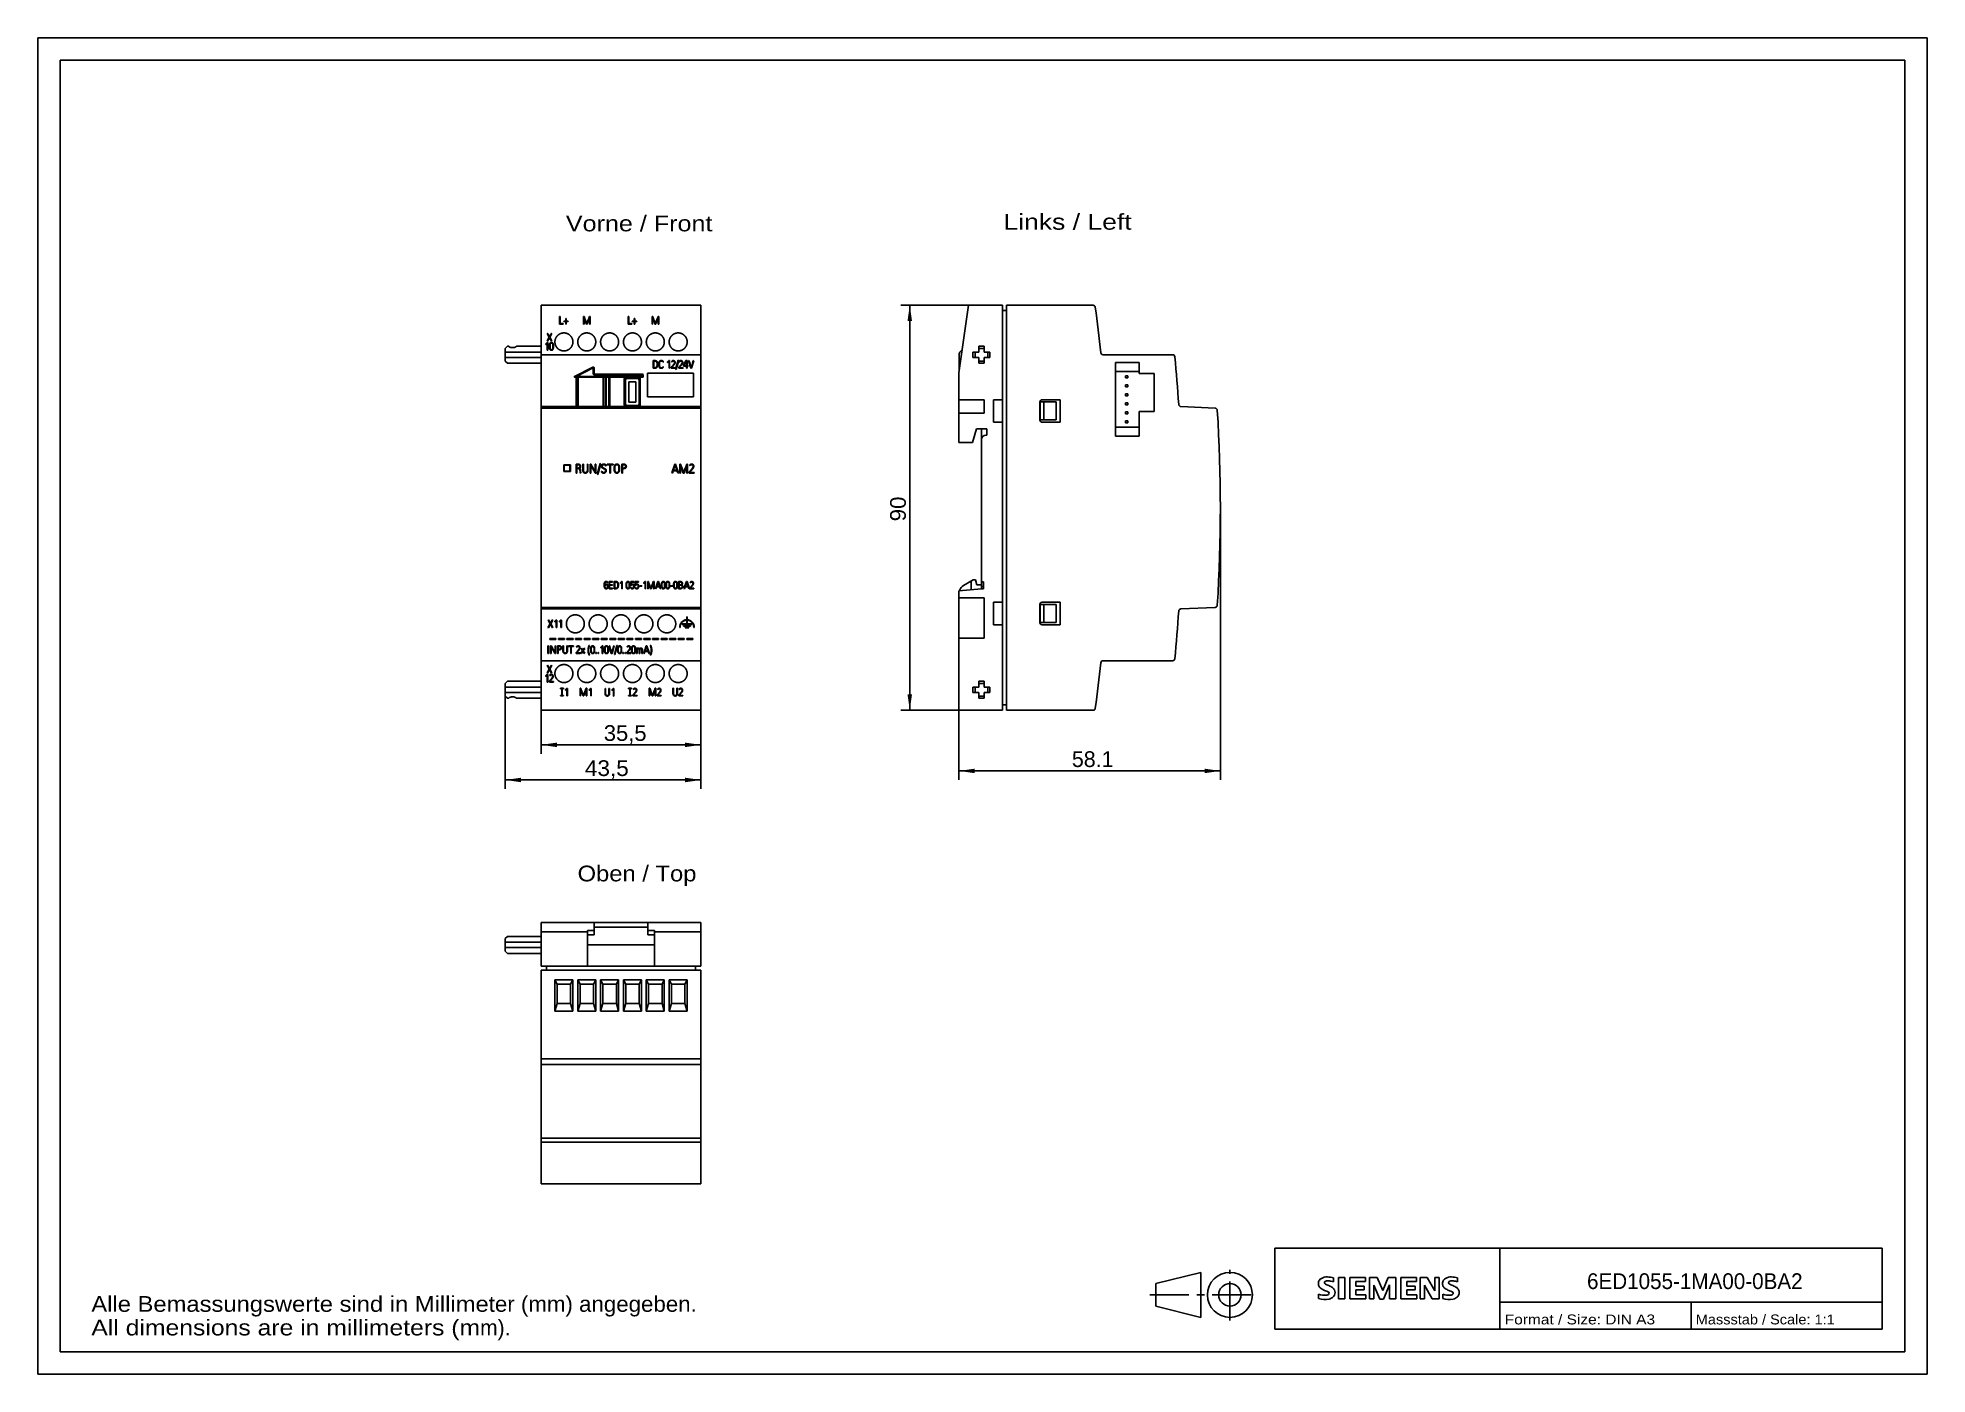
# Model space of a CAD drawing. Extents: x 0 to 420, y 0 to 297.
import ezdxf
from ezdxf.enums import TextEntityAlignment as Align

# ---------------------------------------------------------------- set-up
doc = ezdxf.new("R2010")
doc.units = 0
doc.header["$LTSCALE"] = 23.1
doc.linetypes.add('CENTER', pattern=[0.6, 0.375, -0.075, 0.075, -0.075])
for name, color, linetype in [('10000_FRONT', 7, 'CONTINUOUS'), ('10100_DIM_FRONT', 7, 'CONTINUOUS'), ('10300_FRONT_GERMAN_ENGLISH', 7, 'CONTINUOUS'), ('10500_FRONT_LABELING', 7, 'CONTINUOUS'), ('11000_LEFT', 7, 'CONTINUOUS'), ('11100_DIM_LEFT', 7, 'CONTINUOUS'), ('11300_LEFT_GERMAN_ENGLISH', 7, 'CONTINUOUS'), ('13000_TOP', 7, 'CONTINUOUS'), ('13300_TOP_GERMAN_ENGLISH', 7, 'CONTINUOUS'), ('90000_FRAME', 7, 'CONTINUOUS'), ('91000_TIP', 7, 'CONTINUOUS')]:
    doc.layers.add(name, color=color, linetype=linetype)
doc.dimstyles.get("Standard").update_dxf_attribs({"dimtxt": 2.5, "dimasz": 2.5, "dimexe": 1.25, "dimexo": 0.625, "dimtad": 1, "dimcen": 2.5, "dimazin": 3, "dimtfac": 1, "dimtmove": 0, "dimatfit": 3})

msp = doc.modelspace()

# ---------------------------------------------------------------- texts
at = {"layer": '10300_FRONT_GERMAN_ENGLISH', "linetype": 'CONTINUOUS'}
msp.add_text('Vorne / Front', height=3.5, dxfattribs=at).set_placement((117.382, 253.989), (149.965, 253.989), align=Align.FIT)
at = {"layer": '11300_LEFT_GERMAN_ENGLISH', "linetype": 'CONTINUOUS'}
msp.add_text('Links / Left', height=3.5, dxfattribs=at).set_placement((214.654, 254.352), (243.154, 254.352), align=Align.FIT)
at = {"layer": '13300_TOP_GERMAN_ENGLISH', "color": 7, "linetype": 'CONTINUOUS'}
msp.add_text('Oben / Top', height=3.5, dxfattribs=at).set_placement((119.992, 109.524), (146.409, 109.524), align=Align.FIT)
at = {"layer": '90000_FRAME', "color": 7, "linetype": 'CONTINUOUS'}
for s, height, p, p2 in [('6ED1055-1MA00-0BA2', 3.5, (344.382, 18.925), (392.299, 18.925)), ('Format / Size: DIN A3', 2.2, (326.092, 11.067), (359.511, 11.067)), ('Massstab / Scale: 1:1', 2.2, (368.545, 11.067), (399.45, 11.067))]:
    msp.add_text(s, height=height, dxfattribs=at).set_placement(p, p2, align=Align.FIT)
at = {"layer": '91000_TIP', "color": 7, "linetype": 'CONTINUOUS'}
for s, p, p2 in [('Alle Bemassungswerte sind in Millime', (11.906, 13.865), (100.24, 13.865)), ('ter (mm) angegeben.', (100.24, 13.865), (146.49, 13.865)), ('All dimensions are in millimeters (m', (11.904, 8.615), (98.321, 8.615)), ('m).', (98.321, 8.615), (105.071, 8.615))]:
    msp.add_text(s, height=3.5, dxfattribs=at).set_placement(p, p2, align=Align.FIT)

# ---------------------------------------------------------------- blocks, each defined once
blk = doc.blocks.new('*D0')
at = {"layer": '10100_DIM_FRONT', "linetype": 'CONTINUOUS'}
for p, q in [((147.4, 192.56), (147.4, 130.06)), ((103.9, 151.51), (103.9, 130.06)), ((103.9, 132.06), (125.65, 132.06)), ((147.4, 132.06), (125.65, 132.06))]:
    blk.add_line(p, q, dxfattribs=at)
for points in [[(107.4, 132.56), (103.9, 132.06), (107.4, 131.56)], [(143.9, 131.56), (147.4, 132.06), (143.9, 132.56)]]:
    blk.add_solid(points, dxfattribs=at)
blk.add_text('43,5', height=3.5, dxfattribs=at).set_placement((121.62, 132.94), (131.37, 132.94), align=Align.FIT)
blk = doc.blocks.new('*D1')
at = {"layer": '10100_DIM_FRONT', "linetype": 'CONTINUOUS'}
for p, q in [((111.900486, 192.560113), (111.900486, 137.865388)), ((147.400486, 192.560113), (147.400486, 137.865388)), ((111.900486, 139.865388), (129.650486, 139.865388)), ((147.400486, 139.865388), (129.650486, 139.865388))]:
    blk.add_line(p, q, dxfattribs=at)
for points in [[(115.400486, 140.365388), (111.900486, 139.865388), (115.400486, 139.365388)], [(143.900486, 139.365388), (147.400486, 139.865388), (143.900486, 140.365388)]]:
    blk.add_solid(points, dxfattribs=at)
blk.add_text('35,5', height=3.5, dxfattribs=at).set_placement((125.819828, 140.740388), (135.319828, 140.740388), align=Align.FIT)
blk = doc.blocks.new('*D2')
at = {"layer": '11100_DIM_LEFT', "linetype": 'CONTINUOUS'}
for p, q in [((210.651936, 237.561113), (191.833096, 237.561113)), ((193.833096, 237.561113), (193.833096, 192.561113)), ((193.833096, 147.561113), (193.833096, 192.561113)), ((209.59688, 147.561113), (191.833096, 147.561113))]:
    blk.add_line(p, q, dxfattribs=at)
for points in [[(194.333096, 234.061113), (193.833096, 237.561113), (193.333096, 234.061113)], [(193.333096, 151.061113), (193.833096, 147.561113), (194.333096, 151.061113)]]:
    blk.add_solid(points, dxfattribs=at)
blk.add_text('90', height=3.5, rotation=90, dxfattribs=at).set_placement((192.958096, 189.541244), (192.958096, 195.041244), align=Align.FIT)
blk = doc.blocks.new('*D3')
at = {"layer": '11100_DIM_LEFT', "linetype": 'CONTINUOUS'}
for p, q in [((262.87, 192.56), (262.87, 132.07)), ((204.75, 155.56), (204.75, 132.07)), ((204.75, 134.07), (233.81, 134.07)), ((262.87, 134.07), (233.81, 134.07))]:
    blk.add_line(p, q, dxfattribs=at)
for points in [[(208.25, 134.57), (204.75, 134.07), (208.25, 133.57)], [(259.37, 133.57), (262.87, 134.07), (259.37, 134.57)]]:
    blk.add_solid(points, dxfattribs=at)
blk.add_text('58.1', height=3.5, dxfattribs=at).set_placement((229.87, 134.94), (239.12, 134.94), align=Align.FIT)

# ---------------------------------------------------------------- dimensions: what is measured, and where the dimension line sits
at = {"layer": '10100_DIM_FRONT', "linetype": 'CONTINUOUS'}
for base, p1, picture, middle in [((147.4, 132.062), (103.9, 151.511), '*D0', (126.492, 134.687)), ((147.4, 139.865), (111.9, 192.56), '*D1', (130.57, 142.49))]:
    dim = msp.add_linear_dim(base=base, p1=p1, p2=(147.4, 192.56), dimstyle='Standard', dxfattribs=at)
    dim.commit()
    dim.dimension.update_dxf_attribs({"geometry": picture, "text_midpoint": middle, "dimtype": 128})
at = {"layer": '11100_DIM_LEFT', "linetype": 'CONTINUOUS'}
dim = msp.add_linear_dim(base=(193.833, 237.561), p1=(209.597, 147.561), p2=(210.652, 237.561), angle=90, dimstyle='Standard', dxfattribs=at)
dim.commit()
dim.dimension.update_dxf_attribs({"geometry": '*D2', "text_midpoint": (191.208, 192.291), "dimtype": 128})
dim = msp.add_linear_dim(base=(262.87, 134.066), p1=(204.748, 155.561), p2=(262.87, 192.561), dimstyle='Standard', dxfattribs=at)
dim.commit()
dim.dimension.update_dxf_attribs({"geometry": '*D3', "text_midpoint": (234.498, 136.691), "dimtype": 128})

# ---------------------------------------------------------------- linework, layer by layer
at = {"layer": '10000_FRONT', "color": 7, "linetype": 'CONTINUOUS'}
for p, q in [((111.9, 237.561), (111.9, 147.561)), ((111.9, 237.561), (147.4, 237.561)), ((147.4, 237.561), (147.4, 147.561)), ((104.4, 228.461), (103.9, 227.961)), ((103.9, 225.161), (103.9, 227.961)), ((103.9, 227.161), (111.9, 227.161)), ((104.4, 228.461), (104.676, 228.461)), ((105.8, 228.161), (105.3, 228.161)), ((106.425, 228.461), (111.9, 228.461)), ((103.9, 225.961), (111.9, 225.961)), ((103.9, 225.161), (104.4, 224.661)), ((104.4, 224.661), (111.9, 224.661)), ((111.9, 226.561), (147.4, 226.561)), ((119.321, 221.75), (123.36, 223.813)), ((123.45, 223.634), (119.782, 221.761)), ((123.36, 223.813), (123.45, 223.634)), ((123.45, 222.461), (123.45, 223.634)), ((123.65, 223.634), (123.45, 223.634)), ((123.65, 223.634), (123.65, 222.461)), ((119.782, 221.761), (119.321, 221.75)), ((119.37, 221.563), (119.366, 221.561)), ((134.4, 221.561), (119.366, 221.561)), ((119.397, 221.576), (119.37, 221.563)), ((119.459, 221.606), (119.407, 221.581)), ((119.535, 221.643), (119.459, 221.606)), ((119.63, 221.688), (119.603, 221.675)), ((119.658, 221.701), (119.63, 221.688)), ((119.65, 221.561), (119.65, 215.061)), ((119.699, 221.721), (119.658, 221.701)), ((119.726, 221.734), (119.699, 221.721)), ((119.754, 221.748), (119.726, 221.734)), ((119.75, 221.561), (119.75, 215.061)), ((119.782, 221.761), (119.754, 221.748)), ((119.782, 221.761), (134.6, 221.761)), ((120.115, 221.561), (120.115, 215.061)), ((120.131, 221.561), (120.131, 215.061)), ((123.65, 222.461), (123.45, 222.461)), ((123.85, 222.261), (123.85, 222.061)), ((123.85, 222.261), (134.4, 222.261)), ((123.85, 222.061), (134.6, 222.061)), ((125.659, 215.061), (125.659, 221.561)), ((126.15, 221.561), (126.15, 215.061)), ((126.35, 221.561), (126.35, 215.061)), ((126.95, 221.561), (126.95, 215.061)), ((127.15, 221.561), (127.15, 215.061)), ((130.35, 215.611), (130.35, 221.011)), ((130.65, 221.011), (130.35, 221.011)), ((130.65, 221.011), (130.65, 215.611)), ((130.831, 221.286), (130.711, 221.561)), ((130.95, 221.311), (130.95, 221.561)), ((133.35, 221.311), (130.95, 221.311)), ((131.388, 216.048), (131.388, 220.574)), ((131.388, 220.574), (132.913, 220.574)), ((132.913, 220.574), (132.913, 216.048)), ((133.35, 221.311), (133.35, 221.561)), ((133.47, 221.286), (133.59, 221.561)), ((133.625, 221.131), (133.9, 221.251)), ((133.65, 215.611), (133.65, 221.011)), ((133.9, 221.011), (133.65, 221.011)), ((133.9, 215.061), (133.9, 221.561)), ((134.4, 221.561), (134.4, 222.261)), ((134.6, 222.061), (134.6, 221.761)), ((135.52, 217.181), (135.52, 222.441)), ((135.52, 222.441), (145.78, 222.441)), ((145.78, 222.441), (145.78, 217.181)), ((111.9, 215.042), (147.4, 215.042)), ((111.9, 214.709), (147.4, 214.709)), ((119.65, 215.061), (133.9, 215.061)), ((130.65, 215.611), (130.35, 215.611)), ((130.831, 215.336), (130.711, 215.061)), ((130.95, 215.311), (130.95, 215.061)), ((130.95, 215.311), (133.35, 215.311)), ((132.913, 216.048), (131.388, 216.048)), ((133.35, 215.311), (133.35, 215.061)), ((133.47, 215.336), (133.59, 215.061)), ((133.625, 215.491), (133.9, 215.371)), ((133.65, 215.611), (133.9, 215.611)), ((145.78, 217.181), (135.52, 217.181)), ((116.9, 202.119), (116.9, 200.618)), ((118.4, 202.119), (116.9, 202.119)), ((117, 202.019), (117, 200.718)), ((118.3, 202.019), (117, 202.019)), ((118.3, 200.718), (118.3, 202.019)), ((118.4, 200.618), (118.4, 202.119)), ((116.9, 200.618), (118.4, 200.618)), ((117, 200.718), (118.3, 200.718)), ((111.9, 170.414), (147.4, 170.414)), ((111.9, 170.081), (147.4, 170.081)), ((144.255, 168.341), (144.255, 167.66)), ((144.355, 168.341), (144.255, 168.341)), ((144.355, 167.66), (144.355, 168.341)), ((142.71, 165.941), (142.81, 165.941)), ((143.205, 166.741), (143.205, 166.641)), ((144.255, 166.741), (143.205, 166.741)), ((143.205, 166.641), (145.405, 166.641)), ((143.545, 166.241), (143.545, 166.341)), ((143.545, 166.341), (145.065, 166.341)), ((145.065, 166.241), (143.545, 166.241)), ((143.905, 165.841), (143.905, 165.941)), ((143.905, 165.941), (144.705, 165.941)), ((144.705, 165.841), (143.905, 165.841)), ((144.255, 167.56), (144.255, 166.741)), ((144.355, 166.741), (144.355, 167.56)), ((145.405, 166.741), (144.355, 166.741)), ((144.705, 165.941), (144.705, 165.841)), ((145.065, 166.341), (145.065, 166.241)), ((145.405, 166.641), (145.405, 166.741)), ((145.8, 165.941), (145.9, 165.941)), ((113.832, 163.315), (113.832, 163.475)), ((113.832, 163.475), (115.19, 163.475)), ((115.19, 163.315), (113.832, 163.315)), ((115.19, 163.475), (115.19, 163.315)), ((115.732, 163.315), (115.732, 163.475)), ((115.732, 163.475), (117.091, 163.475)), ((117.091, 163.315), (115.732, 163.315)), ((117.091, 163.475), (117.091, 163.315)), ((117.633, 163.315), (117.633, 163.475)), ((117.633, 163.475), (118.992, 163.475)), ((118.992, 163.315), (117.633, 163.315)), ((118.992, 163.475), (118.992, 163.315)), ((119.534, 163.315), (119.534, 163.475)), ((119.534, 163.475), (120.892, 163.475)), ((120.892, 163.315), (119.534, 163.315)), ((120.892, 163.475), (120.892, 163.315)), ((121.435, 163.315), (121.435, 163.475)), ((121.435, 163.475), (122.793, 163.475)), ((122.793, 163.315), (121.435, 163.315)), ((122.793, 163.475), (122.793, 163.315)), ((123.335, 163.315), (123.335, 163.475)), ((123.335, 163.475), (124.694, 163.475)), ((124.694, 163.315), (123.335, 163.315)), ((124.694, 163.475), (124.694, 163.315)), ((125.236, 163.315), (125.236, 163.475)), ((125.236, 163.475), (126.594, 163.475)), ((126.594, 163.315), (125.236, 163.315)), ((126.594, 163.475), (126.594, 163.315)), ((127.137, 163.315), (127.137, 163.475)), ((127.137, 163.475), (128.495, 163.475)), ((128.495, 163.315), (127.137, 163.315)), ((128.495, 163.475), (128.495, 163.315)), ((129.037, 163.315), (129.037, 163.475)), ((129.037, 163.475), (130.396, 163.475)), ((130.396, 163.315), (129.037, 163.315)), ((130.396, 163.475), (130.396, 163.315)), ((130.938, 163.315), (130.938, 163.475)), ((130.938, 163.475), (132.297, 163.475)), ((132.297, 163.315), (130.938, 163.315)), ((132.297, 163.475), (132.297, 163.315)), ((132.839, 163.315), (132.839, 163.475)), ((132.839, 163.475), (134.197, 163.475)), ((134.197, 163.315), (132.839, 163.315)), ((134.197, 163.475), (134.197, 163.315)), ((134.74, 163.315), (134.74, 163.475)), ((134.74, 163.475), (136.098, 163.475)), ((136.098, 163.315), (134.74, 163.315)), ((136.098, 163.475), (136.098, 163.315)), ((136.64, 163.315), (136.64, 163.475)), ((136.64, 163.475), (137.999, 163.475)), ((137.999, 163.315), (136.64, 163.315)), ((137.999, 163.475), (137.999, 163.315)), ((138.541, 163.315), (138.541, 163.475)), ((138.541, 163.475), (139.899, 163.475)), ((139.899, 163.315), (138.541, 163.315)), ((139.899, 163.475), (139.899, 163.315)), ((140.442, 163.315), (140.442, 163.475)), ((140.442, 163.475), (141.8, 163.475)), ((141.8, 163.315), (140.442, 163.315)), ((141.8, 163.475), (141.8, 163.315)), ((142.342, 163.315), (142.342, 163.475)), ((142.342, 163.475), (143.701, 163.475)), ((143.701, 163.315), (142.342, 163.315)), ((143.701, 163.475), (143.701, 163.315)), ((144.243, 163.315), (144.243, 163.475)), ((144.243, 163.475), (145.602, 163.475)), ((145.602, 163.315), (144.243, 163.315)), ((145.602, 163.475), (145.602, 163.315)), ((111.9, 158.561), (147.4, 158.561)), ((104.4, 154.011), (103.9, 153.511)), ((103.9, 150.711), (103.9, 153.511)), ((103.9, 152.711), (111.9, 152.711)), ((103.9, 151.511), (111.9, 151.511)), ((104.4, 154.011), (111.9, 154.011)), ((103.9, 150.711), (104.4, 150.211)), ((104.4, 150.211), (104.676, 150.211)), ((105.3, 150.511), (105.8, 150.511)), ((106.425, 150.211), (111.9, 150.211)), ((147.4, 147.561), (111.9, 147.561))]:
    msp.add_line(p, q, dxfattribs=at)
for points in [[(115.906, 231.117), (115.888, 231.106), (115.87, 231.094), (115.852, 231.083), (115.835, 231.071), (115.817, 231.059), (115.8, 231.047), (115.782, 231.035), (115.765, 231.022), (115.748, 231.009), (115.731, 230.997), (115.715, 230.984), (115.698, 230.97), (115.681, 230.957), (115.665, 230.943), (115.649, 230.93), (115.633, 230.916), (115.617, 230.901), (115.601, 230.887), (115.585, 230.873), (115.57, 230.858), (115.554, 230.843), (115.539, 230.828), (115.524, 230.813), (115.509, 230.797), (115.494, 230.782), (115.48, 230.766), (115.465, 230.75), (115.451, 230.735), (115.437, 230.718), (115.423, 230.702), (115.41, 230.686), (115.396, 230.67), (115.383, 230.653), (115.37, 230.636), (115.357, 230.619), (115.344, 230.603), (115.332, 230.585), (115.319, 230.568), (115.307, 230.551), (115.295, 230.533), (115.283, 230.516), (115.272, 230.498), (115.26, 230.48), (115.249, 230.462), (115.238, 230.444), (115.227, 230.426), (115.216, 230.408), (115.206, 230.389), (115.196, 230.371), (115.186, 230.352), (115.176, 230.333), (115.166, 230.314), (115.156, 230.295), (115.147, 230.276), (115.138, 230.256), (115.129, 230.237), (115.12, 230.217), (115.112, 230.198), (115.103, 230.178), (115.095, 230.158), (115.087, 230.138), (115.08, 230.119), (115.072, 230.099), (115.065, 230.079), (115.058, 230.059), (115.052, 230.039), (115.045, 230.019), (115.039, 229.998), (115.033, 229.978), (115.027, 229.958), (115.021, 229.938), (115.016, 229.917), (115.01, 229.897), (115.005, 229.876), (115, 229.855), (114.996, 229.835), (114.992, 229.814), (114.987, 229.793), (114.983, 229.772), (114.98, 229.752), (114.976, 229.731), (114.973, 229.71), (114.97, 229.688), (114.967, 229.667), (114.964, 229.646), (114.962, 229.625), (114.96, 229.604), (114.958, 229.582), (114.956, 229.561), (114.955, 229.539), (114.953, 229.518), (114.952, 229.497), (114.952, 229.475), (114.951, 229.454), (114.951, 229.433), (114.95, 229.411)], [(118.95, 229.411), (118.95, 229.433), (118.95, 229.454), (118.949, 229.475), (118.949, 229.497), (118.948, 229.518), (118.946, 229.539), (118.945, 229.56), (118.943, 229.581), (118.941, 229.602), (118.939, 229.623), (118.937, 229.644), (118.934, 229.665), (118.931, 229.686), (118.928, 229.707), (118.925, 229.728), (118.922, 229.749), (118.918, 229.77), (118.914, 229.791), (118.91, 229.811), (118.906, 229.832), (118.901, 229.853), (118.896, 229.873), (118.891, 229.894), (118.886, 229.914), (118.881, 229.935), (118.875, 229.955), (118.869, 229.976), (118.863, 229.996), (118.857, 230.017), (118.85, 230.037), (118.843, 230.057), (118.836, 230.077), (118.829, 230.097), (118.822, 230.118), (118.814, 230.137), (118.806, 230.157), (118.798, 230.177), (118.79, 230.197), (118.781, 230.216), (118.773, 230.235), (118.764, 230.255), (118.755, 230.274), (118.746, 230.293), (118.736, 230.312), (118.726, 230.331), (118.717, 230.349), (118.707, 230.368), (118.696, 230.387), (118.686, 230.405), (118.675, 230.423), (118.665, 230.442), (118.654, 230.46), (118.642, 230.478), (118.631, 230.495), (118.619, 230.513), (118.608, 230.531), (118.596, 230.548), (118.583, 230.566), (118.571, 230.583), (118.559, 230.6), (118.546, 230.617), (118.533, 230.634), (118.52, 230.651), (118.506, 230.668), (118.493, 230.685), (118.479, 230.701), (118.465, 230.717), (118.451, 230.733), (118.437, 230.749), (118.422, 230.765), (118.408, 230.781), (118.393, 230.796), (118.378, 230.811), (118.364, 230.827), (118.348, 230.841), (118.333, 230.856), (118.318, 230.871), (118.302, 230.885), (118.287, 230.899), (118.271, 230.913), (118.255, 230.927), (118.239, 230.941), (118.222, 230.955), (118.206, 230.968), (118.189, 230.981), (118.173, 230.994), (118.156, 231.007), (118.139, 231.02), (118.121, 231.033), (118.104, 231.045), (118.087, 231.057), (118.069, 231.069), (118.051, 231.081), (118.033, 231.093), (118.015, 231.104), (117.997, 231.116), (117.978, 231.127), (117.96, 231.138), (117.941, 231.148), (117.923, 231.159), (117.904, 231.169), (117.885, 231.179), (117.866, 231.189), (117.847, 231.199), (117.828, 231.208), (117.809, 231.218), (117.79, 231.227), (117.77, 231.235), (117.751, 231.244), (117.731, 231.252), (117.712, 231.261), (117.692, 231.269), (117.672, 231.276), (117.652, 231.284), (117.633, 231.291), (117.613, 231.298), (117.592, 231.305), (117.572, 231.312), (117.552, 231.319), (117.532, 231.325), (117.511, 231.331), (117.491, 231.337), (117.47, 231.343), (117.449, 231.348), (117.428, 231.353), (117.407, 231.358), (117.387, 231.363), (117.365, 231.368), (117.344, 231.372), (117.323, 231.376), (117.302, 231.38), (117.281, 231.384), (117.26, 231.387), (117.239, 231.39), (117.218, 231.393), (117.197, 231.396), (117.175, 231.398), (117.154, 231.401), (117.133, 231.403), (117.112, 231.405), (117.091, 231.406), (117.069, 231.408), (117.048, 231.409), (117.027, 231.41), (117.006, 231.41), (116.984, 231.411), (116.963, 231.411), (116.942, 231.411), (116.92, 231.411), (116.899, 231.41), (116.878, 231.41), (116.857, 231.409), (116.835, 231.408), (116.814, 231.406), (116.792, 231.405), (116.771, 231.403), (116.75, 231.401), (116.728, 231.399), (116.707, 231.396), (116.686, 231.394), (116.664, 231.391), (116.643, 231.387), (116.622, 231.384), (116.601, 231.38), (116.58, 231.376), (116.559, 231.372), (116.538, 231.368), (116.517, 231.364), (116.496, 231.359), (116.475, 231.354), (116.455, 231.349), (116.434, 231.343), (116.414, 231.338), (116.393, 231.332), (116.373, 231.326), (116.353, 231.32), (116.332, 231.313), (116.312, 231.307), (116.292, 231.3), (116.272, 231.293), (116.252, 231.285), (116.232, 231.278), (116.212, 231.27), (116.192, 231.262), (116.173, 231.254), (116.153, 231.245), (116.133, 231.237), (116.114, 231.228), (116.094, 231.219), (116.075, 231.209), (116.056, 231.2), (116.037, 231.19), (116.018, 231.18), (115.999, 231.17), (115.98, 231.16), (115.961, 231.149), (115.943, 231.139), (115.924, 231.128), (115.906, 231.117)], [(120.986, 231.117), (120.968, 231.106), (120.95, 231.094), (120.932, 231.083), (120.915, 231.071), (120.897, 231.059), (120.88, 231.047), (120.862, 231.035), (120.845, 231.022), (120.828, 231.009), (120.811, 230.997), (120.795, 230.984), (120.778, 230.97), (120.761, 230.957), (120.745, 230.943), (120.729, 230.93), (120.713, 230.916), (120.697, 230.901), (120.681, 230.887), (120.665, 230.873), (120.65, 230.858), (120.634, 230.843), (120.619, 230.828), (120.604, 230.813), (120.589, 230.797), (120.574, 230.782), (120.56, 230.766), (120.545, 230.75), (120.531, 230.735), (120.517, 230.718), (120.503, 230.702), (120.49, 230.686), (120.476, 230.67), (120.463, 230.653), (120.45, 230.636), (120.437, 230.619), (120.424, 230.603), (120.412, 230.585), (120.399, 230.568), (120.387, 230.551), (120.375, 230.533), (120.363, 230.516), (120.352, 230.498), (120.34, 230.48), (120.329, 230.462), (120.318, 230.444), (120.307, 230.426), (120.296, 230.408), (120.286, 230.389), (120.276, 230.371), (120.266, 230.352), (120.256, 230.333), (120.246, 230.314), (120.236, 230.295), (120.227, 230.276), (120.218, 230.256), (120.209, 230.237), (120.2, 230.217), (120.192, 230.198), (120.183, 230.178), (120.175, 230.158), (120.167, 230.138), (120.16, 230.119), (120.152, 230.099), (120.145, 230.079), (120.138, 230.059), (120.132, 230.039), (120.125, 230.019), (120.119, 229.998), (120.113, 229.978), (120.107, 229.958), (120.101, 229.938), (120.096, 229.917), (120.09, 229.897), (120.085, 229.876), (120.08, 229.855), (120.076, 229.835), (120.072, 229.814), (120.067, 229.793), (120.063, 229.772), (120.06, 229.752), (120.056, 229.731), (120.053, 229.71), (120.05, 229.688), (120.047, 229.667), (120.044, 229.646), (120.042, 229.625), (120.04, 229.604), (120.038, 229.582), (120.036, 229.561), (120.035, 229.539), (120.033, 229.518), (120.032, 229.497), (120.032, 229.475), (120.031, 229.454), (120.031, 229.433), (120.03, 229.411)], [(124.03, 229.411), (124.03, 229.433), (124.03, 229.454), (124.029, 229.475), (124.029, 229.497), (124.028, 229.518), (124.026, 229.539), (124.025, 229.56), (124.023, 229.581), (124.021, 229.602), (124.019, 229.623), (124.017, 229.644), (124.014, 229.665), (124.011, 229.686), (124.008, 229.707), (124.005, 229.728), (124.002, 229.749), (123.998, 229.77), (123.994, 229.791), (123.99, 229.811), (123.986, 229.832), (123.981, 229.853), (123.976, 229.873), (123.971, 229.894), (123.966, 229.914), (123.961, 229.935), (123.955, 229.955), (123.949, 229.976), (123.943, 229.996), (123.937, 230.017), (123.93, 230.037), (123.923, 230.057), (123.916, 230.077), (123.909, 230.097), (123.902, 230.118), (123.894, 230.137), (123.886, 230.157), (123.878, 230.177), (123.87, 230.197), (123.861, 230.216), (123.853, 230.235), (123.844, 230.255), (123.835, 230.274), (123.826, 230.293), (123.816, 230.312), (123.806, 230.331), (123.797, 230.349), (123.787, 230.368), (123.776, 230.387), (123.766, 230.405), (123.755, 230.423), (123.745, 230.442), (123.734, 230.46), (123.722, 230.478), (123.711, 230.495), (123.699, 230.513), (123.688, 230.531), (123.676, 230.548), (123.663, 230.566), (123.651, 230.583), (123.639, 230.6), (123.626, 230.617), (123.613, 230.634), (123.6, 230.651), (123.586, 230.668), (123.573, 230.685), (123.559, 230.701), (123.545, 230.717), (123.531, 230.733), (123.517, 230.749), (123.502, 230.765), (123.488, 230.781), (123.473, 230.796), (123.458, 230.811), (123.444, 230.827), (123.428, 230.841), (123.413, 230.856), (123.398, 230.871), (123.382, 230.885), (123.367, 230.899), (123.351, 230.913), (123.335, 230.927), (123.319, 230.941), (123.302, 230.955), (123.286, 230.968), (123.269, 230.981), (123.253, 230.994), (123.236, 231.007), (123.219, 231.02), (123.201, 231.033), (123.184, 231.045), (123.167, 231.057), (123.149, 231.069), (123.131, 231.081), (123.113, 231.093), (123.095, 231.104), (123.077, 231.116), (123.058, 231.127), (123.04, 231.138), (123.021, 231.148), (123.003, 231.159), (122.984, 231.169), (122.965, 231.179), (122.946, 231.189), (122.927, 231.199), (122.908, 231.208), (122.889, 231.218), (122.87, 231.227), (122.85, 231.235), (122.831, 231.244), (122.811, 231.252), (122.792, 231.261), (122.772, 231.269), (122.752, 231.276), (122.732, 231.284), (122.713, 231.291), (122.693, 231.298), (122.672, 231.305), (122.652, 231.312), (122.632, 231.319), (122.612, 231.325), (122.591, 231.331), (122.571, 231.337), (122.55, 231.343), (122.529, 231.348), (122.508, 231.353), (122.487, 231.358), (122.467, 231.363), (122.445, 231.368), (122.424, 231.372), (122.403, 231.376), (122.382, 231.38), (122.361, 231.384), (122.34, 231.387), (122.319, 231.39), (122.298, 231.393), (122.277, 231.396), (122.255, 231.398), (122.234, 231.401), (122.213, 231.403), (122.192, 231.405), (122.171, 231.406), (122.149, 231.408), (122.128, 231.409), (122.107, 231.41), (122.086, 231.41), (122.064, 231.411), (122.043, 231.411), (122.022, 231.411), (122, 231.411), (121.979, 231.41), (121.958, 231.41), (121.937, 231.409), (121.915, 231.408), (121.894, 231.406), (121.872, 231.405), (121.851, 231.403), (121.83, 231.401), (121.808, 231.399), (121.787, 231.396), (121.766, 231.394), (121.744, 231.391), (121.723, 231.387), (121.702, 231.384), (121.681, 231.38), (121.66, 231.376), (121.639, 231.372), (121.618, 231.368), (121.597, 231.364), (121.576, 231.359), (121.555, 231.354), (121.535, 231.349), (121.514, 231.343), (121.494, 231.338), (121.473, 231.332), (121.453, 231.326), (121.433, 231.32), (121.412, 231.313), (121.392, 231.307), (121.372, 231.3), (121.352, 231.293), (121.332, 231.285), (121.312, 231.278), (121.292, 231.27), (121.272, 231.262), (121.253, 231.254), (121.233, 231.245), (121.213, 231.237), (121.194, 231.228), (121.174, 231.219), (121.155, 231.209), (121.136, 231.2), (121.117, 231.19), (121.098, 231.18), (121.079, 231.17), (121.06, 231.16), (121.041, 231.149), (121.023, 231.139), (121.004, 231.128), (120.986, 231.117)], [(126.066, 231.117), (126.048, 231.106), (126.03, 231.094), (126.012, 231.083), (125.995, 231.071), (125.977, 231.059), (125.96, 231.047), (125.942, 231.035), (125.925, 231.022), (125.908, 231.009), (125.891, 230.997), (125.875, 230.984), (125.858, 230.97), (125.841, 230.957), (125.825, 230.943), (125.809, 230.93), (125.793, 230.916), (125.777, 230.901), (125.761, 230.887), (125.745, 230.873), (125.73, 230.858), (125.714, 230.843), (125.699, 230.828), (125.684, 230.813), (125.669, 230.797), (125.654, 230.782), (125.64, 230.766), (125.625, 230.75), (125.611, 230.735), (125.597, 230.718), (125.583, 230.702), (125.57, 230.686), (125.556, 230.67), (125.543, 230.653), (125.53, 230.636), (125.517, 230.619), (125.504, 230.603), (125.492, 230.585), (125.479, 230.568), (125.467, 230.551), (125.455, 230.533), (125.443, 230.516), (125.432, 230.498), (125.42, 230.48), (125.409, 230.462), (125.398, 230.444), (125.387, 230.426), (125.376, 230.408), (125.366, 230.389), (125.356, 230.371), (125.346, 230.352), (125.336, 230.333), (125.326, 230.314), (125.316, 230.295), (125.307, 230.276), (125.298, 230.256), (125.289, 230.237), (125.28, 230.217), (125.272, 230.198), (125.263, 230.178), (125.255, 230.158), (125.247, 230.138), (125.24, 230.119), (125.232, 230.099), (125.225, 230.079), (125.218, 230.059), (125.212, 230.039), (125.205, 230.019), (125.199, 229.998), (125.193, 229.978), (125.187, 229.958), (125.181, 229.938), (125.176, 229.917), (125.17, 229.897), (125.165, 229.876), (125.16, 229.855), (125.156, 229.835), (125.152, 229.814), (125.147, 229.793), (125.143, 229.772), (125.14, 229.752), (125.136, 229.731), (125.133, 229.71), (125.13, 229.688), (125.127, 229.667), (125.124, 229.646), (125.122, 229.625), (125.12, 229.604), (125.118, 229.582), (125.116, 229.561), (125.115, 229.539), (125.113, 229.518), (125.112, 229.497), (125.112, 229.475), (125.111, 229.454), (125.111, 229.433), (125.11, 229.411)], [(129.11, 229.411), (129.11, 229.433), (129.11, 229.454), (129.109, 229.475), (129.109, 229.497), (129.108, 229.518), (129.106, 229.539), (129.105, 229.56), (129.103, 229.581), (129.101, 229.602), (129.099, 229.623), (129.097, 229.644), (129.094, 229.665), (129.091, 229.686), (129.088, 229.707), (129.085, 229.728), (129.082, 229.749), (129.078, 229.77), (129.074, 229.791), (129.07, 229.811), (129.066, 229.832), (129.061, 229.853), (129.056, 229.873), (129.051, 229.894), (129.046, 229.914), (129.041, 229.935), (129.035, 229.955), (129.029, 229.976), (129.023, 229.996), (129.017, 230.017), (129.01, 230.037), (129.003, 230.057), (128.996, 230.077), (128.989, 230.097), (128.982, 230.118), (128.974, 230.137), (128.966, 230.157), (128.958, 230.177), (128.95, 230.197), (128.941, 230.216), (128.933, 230.235), (128.924, 230.255), (128.915, 230.274), (128.906, 230.293), (128.896, 230.312), (128.886, 230.331), (128.877, 230.349), (128.867, 230.368), (128.856, 230.387), (128.846, 230.405), (128.835, 230.423), (128.825, 230.442), (128.814, 230.46), (128.802, 230.478), (128.791, 230.495), (128.779, 230.513), (128.768, 230.531), (128.756, 230.548), (128.743, 230.566), (128.731, 230.583), (128.719, 230.6), (128.706, 230.617), (128.693, 230.634), (128.68, 230.651), (128.666, 230.668), (128.653, 230.685), (128.639, 230.701), (128.625, 230.717), (128.611, 230.733), (128.597, 230.749), (128.582, 230.765), (128.568, 230.781), (128.553, 230.796), (128.538, 230.811), (128.524, 230.827), (128.508, 230.841), (128.493, 230.856), (128.478, 230.871), (128.462, 230.885), (128.447, 230.899), (128.431, 230.913), (128.415, 230.927), (128.399, 230.941), (128.382, 230.955), (128.366, 230.968), (128.349, 230.981), (128.333, 230.994), (128.316, 231.007), (128.299, 231.02), (128.281, 231.033), (128.264, 231.045), (128.247, 231.057), (128.229, 231.069), (128.211, 231.081), (128.193, 231.093), (128.175, 231.104), (128.157, 231.116), (128.138, 231.127), (128.12, 231.138), (128.101, 231.148), (128.083, 231.159), (128.064, 231.169), (128.045, 231.179), (128.026, 231.189), (128.007, 231.199), (127.988, 231.208), (127.969, 231.218), (127.95, 231.227), (127.93, 231.235), (127.911, 231.244), (127.891, 231.252), (127.872, 231.261), (127.852, 231.269), (127.832, 231.276), (127.812, 231.284), (127.793, 231.291), (127.773, 231.298), (127.752, 231.305), (127.732, 231.312), (127.712, 231.319), (127.692, 231.325), (127.671, 231.331), (127.651, 231.337), (127.63, 231.343), (127.609, 231.348), (127.588, 231.353), (127.567, 231.358), (127.547, 231.363), (127.525, 231.368), (127.504, 231.372), (127.483, 231.376), (127.462, 231.38), (127.441, 231.384), (127.42, 231.387), (127.399, 231.39), (127.378, 231.393), (127.357, 231.396), (127.335, 231.398), (127.314, 231.401), (127.293, 231.403), (127.272, 231.405), (127.251, 231.406), (127.229, 231.408), (127.208, 231.409), (127.187, 231.41), (127.166, 231.41), (127.144, 231.411), (127.123, 231.411), (127.102, 231.411), (127.08, 231.411), (127.059, 231.41), (127.038, 231.41), (127.017, 231.409), (126.995, 231.408), (126.974, 231.406), (126.952, 231.405), (126.931, 231.403), (126.91, 231.401), (126.888, 231.399), (126.867, 231.396), (126.846, 231.394), (126.824, 231.391), (126.803, 231.387), (126.782, 231.384), (126.761, 231.38), (126.74, 231.376), (126.719, 231.372), (126.698, 231.368), (126.677, 231.364), (126.656, 231.359), (126.635, 231.354), (126.615, 231.349), (126.594, 231.343), (126.574, 231.338), (126.553, 231.332), (126.533, 231.326), (126.513, 231.32), (126.492, 231.313), (126.472, 231.307), (126.452, 231.3), (126.432, 231.293), (126.412, 231.285), (126.392, 231.278), (126.372, 231.27), (126.352, 231.262), (126.333, 231.254), (126.313, 231.245), (126.293, 231.237), (126.274, 231.228), (126.254, 231.219), (126.235, 231.209), (126.216, 231.2), (126.197, 231.19), (126.178, 231.18), (126.159, 231.17), (126.14, 231.16), (126.121, 231.149), (126.103, 231.139), (126.084, 231.128), (126.066, 231.117)], [(131.146, 231.117), (131.128, 231.106), (131.11, 231.094), (131.092, 231.083), (131.075, 231.071), (131.057, 231.059), (131.04, 231.047), (131.022, 231.035), (131.005, 231.022), (130.988, 231.009), (130.971, 230.997), (130.955, 230.984), (130.938, 230.97), (130.921, 230.957), (130.905, 230.943), (130.889, 230.93), (130.873, 230.916), (130.857, 230.901), (130.841, 230.887), (130.825, 230.873), (130.81, 230.858), (130.794, 230.843), (130.779, 230.828), (130.764, 230.813), (130.749, 230.797), (130.734, 230.782), (130.72, 230.766), (130.705, 230.75), (130.691, 230.735), (130.677, 230.718), (130.663, 230.702), (130.65, 230.686), (130.636, 230.67), (130.623, 230.653), (130.61, 230.636), (130.597, 230.619), (130.584, 230.603), (130.572, 230.585), (130.559, 230.568), (130.547, 230.551), (130.535, 230.533), (130.523, 230.516), (130.512, 230.498), (130.5, 230.48), (130.489, 230.462), (130.478, 230.444), (130.467, 230.426), (130.456, 230.408), (130.446, 230.389), (130.436, 230.371), (130.426, 230.352), (130.416, 230.333), (130.406, 230.314), (130.396, 230.295), (130.387, 230.276), (130.378, 230.256), (130.369, 230.237), (130.36, 230.217), (130.352, 230.198), (130.343, 230.178), (130.335, 230.158), (130.327, 230.138), (130.32, 230.119), (130.312, 230.099), (130.305, 230.079), (130.298, 230.059), (130.292, 230.039), (130.285, 230.019), (130.279, 229.998), (130.273, 229.978), (130.267, 229.958), (130.261, 229.938), (130.256, 229.917), (130.25, 229.897), (130.245, 229.876), (130.24, 229.855), (130.236, 229.835), (130.232, 229.814), (130.227, 229.793), (130.223, 229.772), (130.22, 229.752), (130.216, 229.731), (130.213, 229.71), (130.21, 229.688), (130.207, 229.667), (130.204, 229.646), (130.202, 229.625), (130.2, 229.604), (130.198, 229.582), (130.196, 229.561), (130.195, 229.539), (130.193, 229.518), (130.192, 229.497), (130.192, 229.475), (130.191, 229.454), (130.191, 229.433), (130.19, 229.411)], [(134.19, 229.411), (134.19, 229.433), (134.19, 229.454), (134.189, 229.475), (134.189, 229.497), (134.188, 229.518), (134.186, 229.539), (134.185, 229.56), (134.183, 229.581), (134.181, 229.602), (134.179, 229.623), (134.177, 229.644), (134.174, 229.665), (134.171, 229.686), (134.168, 229.707), (134.165, 229.728), (134.162, 229.749), (134.158, 229.77), (134.154, 229.791), (134.15, 229.811), (134.146, 229.832), (134.141, 229.853), (134.136, 229.873), (134.131, 229.894), (134.126, 229.914), (134.121, 229.935), (134.115, 229.955), (134.109, 229.976), (134.103, 229.996), (134.097, 230.017), (134.09, 230.037), (134.083, 230.057), (134.076, 230.077), (134.069, 230.097), (134.062, 230.118), (134.054, 230.137), (134.046, 230.157), (134.038, 230.177), (134.03, 230.197), (134.021, 230.216), (134.013, 230.235), (134.004, 230.255), (133.995, 230.274), (133.986, 230.293), (133.976, 230.312), (133.966, 230.331), (133.957, 230.349), (133.947, 230.368), (133.936, 230.387), (133.926, 230.405), (133.915, 230.423), (133.905, 230.442), (133.894, 230.46), (133.882, 230.478), (133.871, 230.495), (133.859, 230.513), (133.848, 230.531), (133.836, 230.548), (133.823, 230.566), (133.811, 230.583), (133.799, 230.6), (133.786, 230.617), (133.773, 230.634), (133.76, 230.651), (133.746, 230.668), (133.733, 230.685), (133.719, 230.701), (133.705, 230.717), (133.691, 230.733), (133.677, 230.749), (133.662, 230.765), (133.648, 230.781), (133.633, 230.796), (133.618, 230.811), (133.604, 230.827), (133.588, 230.841), (133.573, 230.856), (133.558, 230.871), (133.542, 230.885), (133.527, 230.899), (133.511, 230.913), (133.495, 230.927), (133.479, 230.941), (133.462, 230.955), (133.446, 230.968), (133.429, 230.981), (133.413, 230.994), (133.396, 231.007), (133.379, 231.02), (133.361, 231.033), (133.344, 231.045), (133.327, 231.057), (133.309, 231.069), (133.291, 231.081), (133.273, 231.093), (133.255, 231.104), (133.237, 231.116), (133.218, 231.127), (133.2, 231.138), (133.181, 231.148), (133.163, 231.159), (133.144, 231.169), (133.125, 231.179), (133.106, 231.189), (133.087, 231.199), (133.068, 231.208), (133.049, 231.218), (133.03, 231.227), (133.01, 231.235), (132.991, 231.244), (132.971, 231.252), (132.952, 231.261), (132.932, 231.269), (132.912, 231.276), (132.892, 231.284), (132.873, 231.291), (132.853, 231.298), (132.832, 231.305), (132.812, 231.312), (132.792, 231.319), (132.772, 231.325), (132.751, 231.331), (132.731, 231.337), (132.71, 231.343), (132.689, 231.348), (132.668, 231.353), (132.647, 231.358), (132.627, 231.363), (132.605, 231.368), (132.584, 231.372), (132.563, 231.376), (132.542, 231.38), (132.521, 231.384), (132.5, 231.387), (132.479, 231.39), (132.458, 231.393), (132.437, 231.396), (132.415, 231.398), (132.394, 231.401), (132.373, 231.403), (132.352, 231.405), (132.331, 231.406), (132.309, 231.408), (132.288, 231.409), (132.267, 231.41), (132.246, 231.41), (132.224, 231.411), (132.203, 231.411), (132.182, 231.411), (132.16, 231.411), (132.139, 231.41), (132.118, 231.41), (132.097, 231.409), (132.075, 231.408), (132.054, 231.406), (132.032, 231.405), (132.011, 231.403), (131.99, 231.401), (131.968, 231.399), (131.947, 231.396), (131.926, 231.394), (131.904, 231.391), (131.883, 231.387), (131.862, 231.384), (131.841, 231.38), (131.82, 231.376), (131.799, 231.372), (131.778, 231.368), (131.757, 231.364), (131.736, 231.359), (131.715, 231.354), (131.695, 231.349), (131.674, 231.343), (131.654, 231.338), (131.633, 231.332), (131.613, 231.326), (131.593, 231.32), (131.572, 231.313), (131.552, 231.307), (131.532, 231.3), (131.512, 231.293), (131.492, 231.285), (131.472, 231.278), (131.452, 231.27), (131.432, 231.262), (131.413, 231.254), (131.393, 231.245), (131.373, 231.237), (131.354, 231.228), (131.334, 231.219), (131.315, 231.209), (131.296, 231.2), (131.277, 231.19), (131.258, 231.18), (131.239, 231.17), (131.22, 231.16), (131.201, 231.149), (131.183, 231.139), (131.164, 231.128), (131.146, 231.117)], [(136.226, 231.117), (136.208, 231.106), (136.19, 231.094), (136.172, 231.083), (136.155, 231.071), (136.137, 231.059), (136.12, 231.047), (136.102, 231.035), (136.085, 231.022), (136.068, 231.009), (136.051, 230.997), (136.035, 230.984), (136.018, 230.97), (136.001, 230.957), (135.985, 230.943), (135.969, 230.93), (135.953, 230.916), (135.937, 230.901), (135.921, 230.887), (135.905, 230.873), (135.89, 230.858), (135.874, 230.843), (135.859, 230.828), (135.844, 230.813), (135.829, 230.797), (135.814, 230.782), (135.8, 230.766), (135.785, 230.75), (135.771, 230.735), (135.757, 230.718), (135.743, 230.702), (135.73, 230.686), (135.716, 230.67), (135.703, 230.653), (135.69, 230.636), (135.677, 230.619), (135.664, 230.603), (135.652, 230.585), (135.639, 230.568), (135.627, 230.551), (135.615, 230.533), (135.603, 230.516), (135.592, 230.498), (135.58, 230.48), (135.569, 230.462), (135.558, 230.444), (135.547, 230.426), (135.536, 230.408), (135.526, 230.389), (135.516, 230.371), (135.506, 230.352), (135.496, 230.333), (135.486, 230.314), (135.476, 230.295), (135.467, 230.276), (135.458, 230.256), (135.449, 230.237), (135.44, 230.217), (135.432, 230.198), (135.423, 230.178), (135.415, 230.158), (135.407, 230.138), (135.4, 230.119), (135.392, 230.099), (135.385, 230.079), (135.378, 230.059), (135.372, 230.039), (135.365, 230.019), (135.359, 229.998), (135.353, 229.978), (135.347, 229.958), (135.341, 229.938), (135.336, 229.917), (135.33, 229.897), (135.325, 229.876), (135.32, 229.855), (135.316, 229.835), (135.312, 229.814), (135.307, 229.793), (135.303, 229.772), (135.3, 229.752), (135.296, 229.731), (135.293, 229.71), (135.29, 229.688), (135.287, 229.667), (135.284, 229.646), (135.282, 229.625), (135.28, 229.604), (135.278, 229.582), (135.276, 229.561), (135.275, 229.539), (135.273, 229.518), (135.272, 229.497), (135.272, 229.475), (135.271, 229.454), (135.271, 229.433), (135.27, 229.411)], [(139.27, 229.411), (139.27, 229.433), (139.27, 229.454), (139.269, 229.475), (139.269, 229.497), (139.268, 229.518), (139.266, 229.539), (139.265, 229.56), (139.263, 229.581), (139.261, 229.602), (139.259, 229.623), (139.257, 229.644), (139.254, 229.665), (139.251, 229.686), (139.248, 229.707), (139.245, 229.728), (139.242, 229.749), (139.238, 229.77), (139.234, 229.791), (139.23, 229.811), (139.226, 229.832), (139.221, 229.853), (139.216, 229.873), (139.211, 229.894), (139.206, 229.914), (139.201, 229.935), (139.195, 229.955), (139.189, 229.976), (139.183, 229.996), (139.177, 230.017), (139.17, 230.037), (139.163, 230.057), (139.156, 230.077), (139.149, 230.097), (139.142, 230.118), (139.134, 230.137), (139.126, 230.157), (139.118, 230.177), (139.11, 230.197), (139.101, 230.216), (139.093, 230.235), (139.084, 230.255), (139.075, 230.274), (139.066, 230.293), (139.056, 230.312), (139.046, 230.331), (139.037, 230.349), (139.027, 230.368), (139.016, 230.387), (139.006, 230.405), (138.995, 230.423), (138.985, 230.442), (138.974, 230.46), (138.962, 230.478), (138.951, 230.495), (138.939, 230.513), (138.928, 230.531), (138.916, 230.548), (138.903, 230.566), (138.891, 230.583), (138.879, 230.6), (138.866, 230.617), (138.853, 230.634), (138.84, 230.651), (138.826, 230.668), (138.813, 230.685), (138.799, 230.701), (138.785, 230.717), (138.771, 230.733), (138.757, 230.749), (138.742, 230.765), (138.728, 230.781), (138.713, 230.796), (138.698, 230.811), (138.684, 230.827), (138.668, 230.841), (138.653, 230.856), (138.638, 230.871), (138.622, 230.885), (138.607, 230.899), (138.591, 230.913), (138.575, 230.927), (138.559, 230.941), (138.542, 230.955), (138.526, 230.968), (138.509, 230.981), (138.493, 230.994), (138.476, 231.007), (138.459, 231.02), (138.441, 231.033), (138.424, 231.045), (138.407, 231.057), (138.389, 231.069), (138.371, 231.081), (138.353, 231.093), (138.335, 231.104), (138.317, 231.116), (138.298, 231.127), (138.28, 231.138), (138.261, 231.148), (138.243, 231.159), (138.224, 231.169), (138.205, 231.179), (138.186, 231.189), (138.167, 231.199), (138.148, 231.208), (138.129, 231.218), (138.11, 231.227), (138.09, 231.235), (138.071, 231.244), (138.051, 231.252), (138.032, 231.261), (138.012, 231.269), (137.992, 231.276), (137.972, 231.284), (137.953, 231.291), (137.933, 231.298), (137.912, 231.305), (137.892, 231.312), (137.872, 231.319), (137.852, 231.325), (137.831, 231.331), (137.811, 231.337), (137.79, 231.343), (137.769, 231.348), (137.748, 231.353), (137.727, 231.358), (137.707, 231.363), (137.685, 231.368), (137.664, 231.372), (137.643, 231.376), (137.622, 231.38), (137.601, 231.384), (137.58, 231.387), (137.559, 231.39), (137.538, 231.393), (137.517, 231.396), (137.495, 231.398), (137.474, 231.401), (137.453, 231.403), (137.432, 231.405), (137.411, 231.406), (137.389, 231.408), (137.368, 231.409), (137.347, 231.41), (137.326, 231.41), (137.304, 231.411), (137.283, 231.411), (137.262, 231.411), (137.24, 231.411), (137.219, 231.41), (137.198, 231.41), (137.177, 231.409), (137.155, 231.408), (137.134, 231.406), (137.112, 231.405), (137.091, 231.403), (137.07, 231.401), (137.048, 231.399), (137.027, 231.396), (137.006, 231.394), (136.984, 231.391), (136.963, 231.387), (136.942, 231.384), (136.921, 231.38), (136.9, 231.376), (136.879, 231.372), (136.858, 231.368), (136.837, 231.364), (136.816, 231.359), (136.795, 231.354), (136.775, 231.349), (136.754, 231.343), (136.734, 231.338), (136.713, 231.332), (136.693, 231.326), (136.673, 231.32), (136.652, 231.313), (136.632, 231.307), (136.612, 231.3), (136.592, 231.293), (136.572, 231.285), (136.552, 231.278), (136.532, 231.27), (136.512, 231.262), (136.493, 231.254), (136.473, 231.245), (136.453, 231.237), (136.434, 231.228), (136.414, 231.219), (136.395, 231.209), (136.376, 231.2), (136.357, 231.19), (136.338, 231.18), (136.319, 231.17), (136.3, 231.16), (136.281, 231.149), (136.263, 231.139), (136.244, 231.128), (136.226, 231.117)], [(141.306, 231.117), (141.288, 231.106), (141.27, 231.094), (141.252, 231.083), (141.235, 231.071), (141.217, 231.059), (141.2, 231.047), (141.182, 231.035), (141.165, 231.022), (141.148, 231.009), (141.131, 230.997), (141.115, 230.984), (141.098, 230.97), (141.081, 230.957), (141.065, 230.943), (141.049, 230.93), (141.033, 230.916), (141.017, 230.901), (141.001, 230.887), (140.985, 230.873), (140.97, 230.858), (140.954, 230.843), (140.939, 230.828), (140.924, 230.813), (140.909, 230.797), (140.894, 230.782), (140.88, 230.766), (140.865, 230.75), (140.851, 230.735), (140.837, 230.718), (140.823, 230.702), (140.81, 230.686), (140.796, 230.67), (140.783, 230.653), (140.77, 230.636), (140.757, 230.619), (140.744, 230.603), (140.732, 230.585), (140.719, 230.568), (140.707, 230.551), (140.695, 230.533), (140.683, 230.516), (140.672, 230.498), (140.66, 230.48), (140.649, 230.462), (140.638, 230.444), (140.627, 230.426), (140.616, 230.408), (140.606, 230.389), (140.596, 230.371), (140.586, 230.352), (140.576, 230.333), (140.566, 230.314), (140.556, 230.295), (140.547, 230.276), (140.538, 230.256), (140.529, 230.237), (140.52, 230.217), (140.512, 230.198), (140.503, 230.178), (140.495, 230.158), (140.487, 230.138), (140.48, 230.119), (140.472, 230.099), (140.465, 230.079), (140.458, 230.059), (140.452, 230.039), (140.445, 230.019), (140.439, 229.998), (140.433, 229.978), (140.427, 229.958), (140.421, 229.938), (140.416, 229.917), (140.41, 229.897), (140.405, 229.876), (140.4, 229.855), (140.396, 229.835), (140.392, 229.814), (140.387, 229.793), (140.383, 229.772), (140.38, 229.752), (140.376, 229.731), (140.373, 229.71), (140.37, 229.688), (140.367, 229.667), (140.364, 229.646), (140.362, 229.625), (140.36, 229.604), (140.358, 229.582), (140.356, 229.561), (140.355, 229.539), (140.353, 229.518), (140.352, 229.497), (140.352, 229.475), (140.351, 229.454), (140.351, 229.433), (140.35, 229.411)], [(144.35, 229.411), (144.35, 229.433), (144.35, 229.454), (144.349, 229.475), (144.349, 229.497), (144.348, 229.518), (144.346, 229.539), (144.345, 229.56), (144.343, 229.581), (144.341, 229.602), (144.339, 229.623), (144.337, 229.644), (144.334, 229.665), (144.331, 229.686), (144.328, 229.707), (144.325, 229.728), (144.322, 229.749), (144.318, 229.77), (144.314, 229.791), (144.31, 229.811), (144.306, 229.832), (144.301, 229.853), (144.296, 229.873), (144.291, 229.894), (144.286, 229.914), (144.281, 229.935), (144.275, 229.955), (144.269, 229.976), (144.263, 229.996), (144.257, 230.017), (144.25, 230.037), (144.243, 230.057), (144.236, 230.077), (144.229, 230.097), (144.222, 230.118), (144.214, 230.137), (144.206, 230.157), (144.198, 230.177), (144.19, 230.197), (144.181, 230.216), (144.173, 230.235), (144.164, 230.255), (144.155, 230.274), (144.146, 230.293), (144.136, 230.312), (144.126, 230.331), (144.117, 230.349), (144.107, 230.368), (144.096, 230.387), (144.086, 230.405), (144.075, 230.423), (144.065, 230.442), (144.054, 230.46), (144.042, 230.478), (144.031, 230.495), (144.019, 230.513), (144.008, 230.531), (143.996, 230.548), (143.983, 230.566), (143.971, 230.583), (143.959, 230.6), (143.946, 230.617), (143.933, 230.634), (143.92, 230.651), (143.906, 230.668), (143.893, 230.685), (143.879, 230.701), (143.865, 230.717), (143.851, 230.733), (143.837, 230.749), (143.822, 230.765), (143.808, 230.781), (143.793, 230.796), (143.778, 230.811), (143.764, 230.827), (143.748, 230.841), (143.733, 230.856), (143.718, 230.871), (143.702, 230.885), (143.687, 230.899), (143.671, 230.913), (143.655, 230.927), (143.639, 230.941), (143.622, 230.955), (143.606, 230.968), (143.589, 230.981), (143.573, 230.994), (143.556, 231.007), (143.539, 231.02), (143.521, 231.033), (143.504, 231.045), (143.487, 231.057), (143.469, 231.069), (143.451, 231.081), (143.433, 231.093), (143.415, 231.104), (143.397, 231.116), (143.378, 231.127), (143.36, 231.138), (143.341, 231.148), (143.323, 231.159), (143.304, 231.169), (143.285, 231.179), (143.266, 231.189), (143.247, 231.199), (143.228, 231.208), (143.209, 231.218), (143.19, 231.227), (143.17, 231.235), (143.151, 231.244), (143.131, 231.252), (143.112, 231.261), (143.092, 231.269), (143.072, 231.276), (143.052, 231.284), (143.033, 231.291), (143.013, 231.298), (142.992, 231.305), (142.972, 231.312), (142.952, 231.319), (142.932, 231.325), (142.911, 231.331), (142.891, 231.337), (142.87, 231.343), (142.849, 231.348), (142.828, 231.353), (142.807, 231.358), (142.787, 231.363), (142.765, 231.368), (142.744, 231.372), (142.723, 231.376), (142.702, 231.38), (142.681, 231.384), (142.66, 231.387), (142.639, 231.39), (142.618, 231.393), (142.597, 231.396), (142.575, 231.398), (142.554, 231.401), (142.533, 231.403), (142.512, 231.405), (142.491, 231.406), (142.469, 231.408), (142.448, 231.409), (142.427, 231.41), (142.406, 231.41), (142.384, 231.411), (142.363, 231.411), (142.342, 231.411), (142.32, 231.411), (142.299, 231.41), (142.278, 231.41), (142.257, 231.409), (142.235, 231.408), (142.214, 231.406), (142.192, 231.405), (142.171, 231.403), (142.15, 231.401), (142.128, 231.399), (142.107, 231.396), (142.086, 231.394), (142.064, 231.391), (142.043, 231.387), (142.022, 231.384), (142.001, 231.38), (141.98, 231.376), (141.959, 231.372), (141.938, 231.368), (141.917, 231.364), (141.896, 231.359), (141.875, 231.354), (141.855, 231.349), (141.834, 231.343), (141.814, 231.338), (141.793, 231.332), (141.773, 231.326), (141.753, 231.32), (141.732, 231.313), (141.712, 231.307), (141.692, 231.3), (141.672, 231.293), (141.652, 231.285), (141.632, 231.278), (141.612, 231.27), (141.592, 231.262), (141.573, 231.254), (141.553, 231.245), (141.533, 231.237), (141.514, 231.228), (141.494, 231.219), (141.475, 231.209), (141.456, 231.2), (141.437, 231.19), (141.418, 231.18), (141.399, 231.17), (141.38, 231.16), (141.361, 231.149), (141.343, 231.139), (141.324, 231.128), (141.306, 231.117)], [(114.95, 229.411), (114.951, 229.391), (114.951, 229.37), (114.951, 229.35), (114.952, 229.329), (114.953, 229.309), (114.954, 229.288), (114.956, 229.268), (114.957, 229.248), (114.959, 229.227), (114.961, 229.207), (114.963, 229.187), (114.966, 229.167), (114.968, 229.147), (114.971, 229.126), (114.974, 229.106), (114.977, 229.086), (114.98, 229.066), (114.984, 229.046), (114.988, 229.026), (114.992, 229.006), (114.996, 228.987), (115, 228.967), (115.005, 228.947), (115.01, 228.927), (115.015, 228.907), (115.02, 228.888), (115.026, 228.868), (115.031, 228.848), (115.037, 228.829), (115.043, 228.809), (115.049, 228.79), (115.056, 228.77), (115.063, 228.751), (115.07, 228.731), (115.077, 228.712), (115.084, 228.693), (115.091, 228.674), (115.099, 228.655), (115.107, 228.636), (115.115, 228.617), (115.123, 228.598), (115.131, 228.58), (115.14, 228.561), (115.149, 228.543), (115.158, 228.525), (115.167, 228.507), (115.176, 228.488), (115.186, 228.47), (115.195, 228.453), (115.205, 228.435), (115.215, 228.417), (115.225, 228.399), (115.236, 228.382), (115.246, 228.365), (115.257, 228.347), (115.268, 228.33), (115.279, 228.313), (115.29, 228.296), (115.302, 228.279), (115.313, 228.262), (115.325, 228.246), (115.337, 228.229), (115.349, 228.213), (115.362, 228.196), (115.374, 228.18), (115.387, 228.164), (115.4, 228.148), (115.413, 228.132), (115.426, 228.116), (115.44, 228.1), (115.453, 228.085), (115.467, 228.07), (115.481, 228.055), (115.495, 228.04), (115.509, 228.025), (115.523, 228.01), (115.537, 227.996), (115.552, 227.981), (115.567, 227.967), (115.581, 227.953), (115.596, 227.939), (115.611, 227.926), (115.627, 227.912), (115.642, 227.899), (115.657, 227.885), (115.673, 227.872), (115.689, 227.859), (115.705, 227.847), (115.721, 227.834), (115.737, 227.821), (115.753, 227.809), (115.769, 227.797), (115.786, 227.785), (115.803, 227.773), (115.82, 227.761), (115.837, 227.75), (115.854, 227.739), (115.871, 227.727), (115.889, 227.716), (115.906, 227.705), (115.924, 227.695), (115.942, 227.684), (115.959, 227.674), (115.977, 227.664), (115.995, 227.654), (116.013, 227.644), (116.032, 227.635), (116.05, 227.625), (116.068, 227.616), (116.087, 227.607), (116.105, 227.599), (116.124, 227.59), (116.142, 227.582), (116.161, 227.574), (116.18, 227.566), (116.199, 227.558), (116.217, 227.55), (116.237, 227.543), (116.256, 227.536), (116.275, 227.529), (116.294, 227.522), (116.313, 227.515), (116.333, 227.509), (116.352, 227.503), (116.372, 227.497), (116.392, 227.491), (116.411, 227.485), (116.431, 227.48), (116.451, 227.474), (116.471, 227.469), (116.491, 227.465), (116.511, 227.46), (116.532, 227.455), (116.552, 227.451), (116.572, 227.447), (116.592, 227.443), (116.613, 227.44), (116.633, 227.437), (116.653, 227.433), (116.673, 227.43), (116.694, 227.428), (116.714, 227.425), (116.734, 227.423), (116.755, 227.421), (116.775, 227.419), (116.796, 227.417), (116.816, 227.416), (116.836, 227.414), (116.857, 227.413), (116.877, 227.412), (116.897, 227.412), (116.918, 227.411), (116.938, 227.411), (116.959, 227.411), (116.979, 227.411), (117, 227.412), (117.02, 227.412), (117.041, 227.413), (117.061, 227.414), (117.082, 227.415), (117.102, 227.417), (117.123, 227.419), (117.143, 227.42), (117.164, 227.423), (117.184, 227.425), (117.205, 227.427), (117.225, 227.43), (117.246, 227.433), (117.266, 227.436), (117.287, 227.44), (117.307, 227.443), (117.327, 227.447), (117.347, 227.451), (117.367, 227.455), (117.387, 227.459), (117.407, 227.464), (117.427, 227.469), (117.447, 227.474), (117.467, 227.479), (117.486, 227.484), (117.506, 227.49), (117.526, 227.496), (117.545, 227.502), (117.565, 227.508), (117.584, 227.514), (117.603, 227.521), (117.623, 227.527), (117.642, 227.534), (117.661, 227.542), (117.68, 227.549), (117.699, 227.557), (117.718, 227.564), (117.737, 227.572), (117.756, 227.58), (117.775, 227.589), (117.793, 227.597), (117.812, 227.606), (117.831, 227.615), (117.849, 227.624)], [(117.849, 227.624), (117.868, 227.634), (117.886, 227.643), (117.904, 227.653), (117.922, 227.663), (117.94, 227.673), (117.958, 227.683), (117.975, 227.694), (117.993, 227.704), (118.01, 227.715), (118.028, 227.726), (118.045, 227.737), (118.062, 227.748), (118.079, 227.76), (118.096, 227.771), (118.112, 227.783), (118.129, 227.795), (118.145, 227.807), (118.161, 227.819), (118.178, 227.832), (118.194, 227.844), (118.21, 227.857), (118.225, 227.87), (118.241, 227.883), (118.257, 227.896), (118.272, 227.91), (118.287, 227.924), (118.303, 227.937), (118.318, 227.951), (118.333, 227.965), (118.347, 227.98), (118.362, 227.994), (118.377, 228.009), (118.391, 228.024), (118.405, 228.039), (118.419, 228.054), (118.433, 228.069), (118.447, 228.084), (118.46, 228.099), (118.474, 228.115), (118.487, 228.131), (118.5, 228.146), (118.513, 228.162), (118.525, 228.178), (118.538, 228.194), (118.55, 228.211), (118.562, 228.227), (118.574, 228.243), (118.586, 228.26), (118.598, 228.277), (118.609, 228.293), (118.62, 228.31), (118.631, 228.327), (118.642, 228.345), (118.653, 228.362), (118.664, 228.379), (118.674, 228.397), (118.684, 228.414), (118.695, 228.432), (118.704, 228.45), (118.714, 228.468), (118.724, 228.486), (118.733, 228.504), (118.742, 228.523), (118.751, 228.541), (118.76, 228.56), (118.769, 228.579), (118.777, 228.597), (118.786, 228.616), (118.794, 228.635), (118.802, 228.654), (118.809, 228.673), (118.817, 228.692), (118.824, 228.711), (118.831, 228.73), (118.838, 228.749), (118.844, 228.768), (118.851, 228.788), (118.857, 228.807), (118.863, 228.827), (118.869, 228.846), (118.875, 228.866), (118.88, 228.885), (118.885, 228.905), (118.89, 228.924), (118.895, 228.944), (118.9, 228.964), (118.904, 228.984), (118.909, 229.004), (118.913, 229.024), (118.916, 229.044), (118.92, 229.064), (118.924, 229.084), (118.927, 229.104), (118.93, 229.124), (118.933, 229.145), (118.935, 229.165), (118.938, 229.185), (118.94, 229.206), (118.942, 229.226), (118.944, 229.247), (118.945, 229.267), (118.947, 229.288), (118.948, 229.308), (118.949, 229.329), (118.95, 229.349), (118.95, 229.37), (118.95, 229.391), (118.95, 229.411)], [(120.03, 229.411), (120.031, 229.391), (120.031, 229.37), (120.031, 229.35), (120.032, 229.329), (120.033, 229.309), (120.034, 229.288), (120.036, 229.268), (120.037, 229.248), (120.039, 229.227), (120.041, 229.207), (120.043, 229.187), (120.046, 229.167), (120.048, 229.147), (120.051, 229.126), (120.054, 229.106), (120.057, 229.086), (120.06, 229.066), (120.064, 229.046), (120.068, 229.026), (120.072, 229.006), (120.076, 228.987), (120.08, 228.967), (120.085, 228.947), (120.09, 228.927), (120.095, 228.907), (120.1, 228.888), (120.106, 228.868), (120.111, 228.848), (120.117, 228.829), (120.123, 228.809), (120.129, 228.79), (120.136, 228.77), (120.143, 228.751), (120.15, 228.731), (120.157, 228.712), (120.164, 228.693), (120.171, 228.674), (120.179, 228.655), (120.187, 228.636), (120.195, 228.617), (120.203, 228.598), (120.211, 228.58), (120.22, 228.561), (120.229, 228.543), (120.238, 228.525), (120.247, 228.507), (120.256, 228.488), (120.266, 228.47), (120.275, 228.453), (120.285, 228.435), (120.295, 228.417), (120.305, 228.399), (120.316, 228.382), (120.326, 228.365), (120.337, 228.347), (120.348, 228.33), (120.359, 228.313), (120.37, 228.296), (120.382, 228.279), (120.393, 228.262), (120.405, 228.246), (120.417, 228.229), (120.429, 228.213), (120.442, 228.196), (120.454, 228.18), (120.467, 228.164), (120.48, 228.148), (120.493, 228.132), (120.506, 228.116), (120.52, 228.1), (120.533, 228.085), (120.547, 228.07), (120.561, 228.055), (120.575, 228.04), (120.589, 228.025), (120.603, 228.01), (120.617, 227.996), (120.632, 227.981), (120.647, 227.967), (120.661, 227.953), (120.676, 227.939), (120.691, 227.926), (120.707, 227.912), (120.722, 227.899), (120.737, 227.885), (120.753, 227.872), (120.769, 227.859), (120.785, 227.847), (120.801, 227.834), (120.817, 227.821), (120.833, 227.809), (120.849, 227.797), (120.866, 227.785), (120.883, 227.773), (120.9, 227.761), (120.917, 227.75), (120.934, 227.739), (120.951, 227.727), (120.969, 227.716), (120.986, 227.705), (121.004, 227.695), (121.022, 227.684), (121.039, 227.674), (121.057, 227.664), (121.075, 227.654), (121.093, 227.644), (121.112, 227.635), (121.13, 227.625), (121.148, 227.616), (121.167, 227.607), (121.185, 227.599), (121.204, 227.59), (121.222, 227.582), (121.241, 227.574), (121.26, 227.566), (121.279, 227.558), (121.297, 227.55), (121.317, 227.543), (121.336, 227.536), (121.355, 227.529), (121.374, 227.522), (121.393, 227.515), (121.413, 227.509), (121.432, 227.503), (121.452, 227.497), (121.472, 227.491), (121.491, 227.485), (121.511, 227.48), (121.531, 227.474), (121.551, 227.469), (121.571, 227.465), (121.591, 227.46), (121.612, 227.455), (121.632, 227.451), (121.652, 227.447), (121.672, 227.443), (121.693, 227.44), (121.713, 227.437), (121.733, 227.433), (121.753, 227.43), (121.774, 227.428), (121.794, 227.425), (121.814, 227.423), (121.835, 227.421), (121.855, 227.419), (121.876, 227.417), (121.896, 227.416), (121.916, 227.414), (121.937, 227.413), (121.957, 227.412), (121.977, 227.412), (121.998, 227.411), (122.018, 227.411), (122.039, 227.411), (122.059, 227.411), (122.08, 227.412), (122.1, 227.412), (122.121, 227.413), (122.141, 227.414), (122.162, 227.415), (122.182, 227.417), (122.203, 227.419), (122.223, 227.42), (122.244, 227.423), (122.264, 227.425), (122.285, 227.427), (122.305, 227.43), (122.326, 227.433), (122.346, 227.436), (122.367, 227.44), (122.387, 227.443), (122.407, 227.447), (122.427, 227.451), (122.447, 227.455), (122.467, 227.459), (122.487, 227.464), (122.507, 227.469), (122.527, 227.474), (122.547, 227.479), (122.566, 227.484), (122.586, 227.49), (122.606, 227.496), (122.625, 227.502), (122.645, 227.508), (122.664, 227.514), (122.683, 227.521), (122.703, 227.527), (122.722, 227.534), (122.741, 227.542), (122.76, 227.549), (122.779, 227.557), (122.798, 227.564), (122.817, 227.572), (122.836, 227.58), (122.855, 227.589), (122.873, 227.597), (122.892, 227.606), (122.911, 227.615), (122.929, 227.624)], [(122.929, 227.624), (122.948, 227.634), (122.966, 227.643), (122.984, 227.653), (123.002, 227.663), (123.02, 227.673), (123.038, 227.683), (123.055, 227.694), (123.073, 227.704), (123.09, 227.715), (123.108, 227.726), (123.125, 227.737), (123.142, 227.748), (123.159, 227.76), (123.176, 227.771), (123.192, 227.783), (123.209, 227.795), (123.225, 227.807), (123.241, 227.819), (123.258, 227.832), (123.274, 227.844), (123.29, 227.857), (123.305, 227.87), (123.321, 227.883), (123.337, 227.896), (123.352, 227.91), (123.367, 227.924), (123.383, 227.937), (123.398, 227.951), (123.413, 227.965), (123.427, 227.98), (123.442, 227.994), (123.457, 228.009), (123.471, 228.024), (123.485, 228.039), (123.499, 228.054), (123.513, 228.069), (123.527, 228.084), (123.54, 228.099), (123.554, 228.115), (123.567, 228.131), (123.58, 228.146), (123.593, 228.162), (123.605, 228.178), (123.618, 228.194), (123.63, 228.211), (123.642, 228.227), (123.654, 228.243), (123.666, 228.26), (123.678, 228.277), (123.689, 228.293), (123.7, 228.31), (123.711, 228.327), (123.722, 228.345), (123.733, 228.362), (123.744, 228.379), (123.754, 228.397), (123.764, 228.414), (123.775, 228.432), (123.784, 228.45), (123.794, 228.468), (123.804, 228.486), (123.813, 228.504), (123.822, 228.523), (123.831, 228.541), (123.84, 228.56), (123.849, 228.579), (123.857, 228.597), (123.866, 228.616), (123.874, 228.635), (123.882, 228.654), (123.889, 228.673), (123.897, 228.692), (123.904, 228.711), (123.911, 228.73), (123.918, 228.749), (123.924, 228.768), (123.931, 228.788), (123.937, 228.807), (123.943, 228.827), (123.949, 228.846), (123.955, 228.866), (123.96, 228.885), (123.965, 228.905), (123.97, 228.924), (123.975, 228.944), (123.98, 228.964), (123.984, 228.984), (123.989, 229.004), (123.993, 229.024), (123.996, 229.044), (124, 229.064), (124.004, 229.084), (124.007, 229.104), (124.01, 229.124), (124.013, 229.145), (124.015, 229.165), (124.018, 229.185), (124.02, 229.206), (124.022, 229.226), (124.024, 229.247), (124.025, 229.267), (124.027, 229.288), (124.028, 229.308), (124.029, 229.329), (124.03, 229.349), (124.03, 229.37), (124.03, 229.391), (124.03, 229.411)], [(125.11, 229.411), (125.111, 229.391), (125.111, 229.37), (125.111, 229.35), (125.112, 229.329), (125.113, 229.309), (125.114, 229.288), (125.116, 229.268), (125.117, 229.248), (125.119, 229.227), (125.121, 229.207), (125.123, 229.187), (125.126, 229.167), (125.128, 229.147), (125.131, 229.126), (125.134, 229.106), (125.137, 229.086), (125.14, 229.066), (125.144, 229.046), (125.148, 229.026), (125.152, 229.006), (125.156, 228.987), (125.16, 228.967), (125.165, 228.947), (125.17, 228.927), (125.175, 228.907), (125.18, 228.888), (125.186, 228.868), (125.191, 228.848), (125.197, 228.829), (125.203, 228.809), (125.209, 228.79), (125.216, 228.77), (125.223, 228.751), (125.23, 228.731), (125.237, 228.712), (125.244, 228.693), (125.251, 228.674), (125.259, 228.655), (125.267, 228.636), (125.275, 228.617), (125.283, 228.598), (125.291, 228.58), (125.3, 228.561), (125.309, 228.543), (125.318, 228.525), (125.327, 228.507), (125.336, 228.488), (125.346, 228.47), (125.355, 228.453), (125.365, 228.435), (125.375, 228.417), (125.385, 228.399), (125.396, 228.382), (125.406, 228.365), (125.417, 228.347), (125.428, 228.33), (125.439, 228.313), (125.45, 228.296), (125.462, 228.279), (125.473, 228.262), (125.485, 228.246), (125.497, 228.229), (125.509, 228.213), (125.522, 228.196), (125.534, 228.18), (125.547, 228.164), (125.56, 228.148), (125.573, 228.132), (125.586, 228.116), (125.6, 228.1), (125.613, 228.085), (125.627, 228.07), (125.641, 228.055), (125.655, 228.04), (125.669, 228.025), (125.683, 228.01), (125.697, 227.996), (125.712, 227.981), (125.727, 227.967), (125.741, 227.953), (125.756, 227.939), (125.771, 227.926), (125.787, 227.912), (125.802, 227.899), (125.817, 227.885), (125.833, 227.872), (125.849, 227.859), (125.865, 227.847), (125.881, 227.834), (125.897, 227.821), (125.913, 227.809), (125.929, 227.797), (125.946, 227.785), (125.963, 227.773), (125.98, 227.761), (125.997, 227.75), (126.014, 227.739), (126.031, 227.727), (126.049, 227.716), (126.066, 227.705), (126.084, 227.695), (126.102, 227.684), (126.119, 227.674), (126.137, 227.664), (126.155, 227.654), (126.173, 227.644), (126.192, 227.635), (126.21, 227.625), (126.228, 227.616), (126.247, 227.607), (126.265, 227.599), (126.284, 227.59), (126.302, 227.582), (126.321, 227.574), (126.34, 227.566), (126.359, 227.558), (126.377, 227.55), (126.397, 227.543), (126.416, 227.536), (126.435, 227.529), (126.454, 227.522), (126.473, 227.515), (126.493, 227.509), (126.512, 227.503), (126.532, 227.497), (126.552, 227.491), (126.571, 227.485), (126.591, 227.48), (126.611, 227.474), (126.631, 227.469), (126.651, 227.465), (126.671, 227.46), (126.692, 227.455), (126.712, 227.451), (126.732, 227.447), (126.752, 227.443), (126.773, 227.44), (126.793, 227.437), (126.813, 227.433), (126.833, 227.43), (126.854, 227.428), (126.874, 227.425), (126.894, 227.423), (126.915, 227.421), (126.935, 227.419), (126.956, 227.417), (126.976, 227.416), (126.996, 227.414), (127.017, 227.413), (127.037, 227.412), (127.057, 227.412), (127.078, 227.411), (127.098, 227.411), (127.119, 227.411), (127.139, 227.411), (127.16, 227.412), (127.18, 227.412), (127.201, 227.413), (127.221, 227.414), (127.242, 227.415), (127.262, 227.417), (127.283, 227.419), (127.303, 227.42), (127.324, 227.423), (127.344, 227.425), (127.365, 227.427), (127.385, 227.43), (127.406, 227.433), (127.426, 227.436), (127.447, 227.44), (127.467, 227.443), (127.487, 227.447), (127.507, 227.451), (127.527, 227.455), (127.547, 227.459), (127.567, 227.464), (127.587, 227.469), (127.607, 227.474), (127.627, 227.479), (127.646, 227.484), (127.666, 227.49), (127.686, 227.496), (127.705, 227.502), (127.725, 227.508), (127.744, 227.514), (127.763, 227.521), (127.783, 227.527), (127.802, 227.534), (127.821, 227.542), (127.84, 227.549), (127.859, 227.557), (127.878, 227.564), (127.897, 227.572), (127.916, 227.58), (127.935, 227.589), (127.953, 227.597), (127.972, 227.606), (127.991, 227.615), (128.009, 227.624)], [(128.009, 227.624), (128.028, 227.634), (128.046, 227.643), (128.064, 227.653), (128.082, 227.663), (128.1, 227.673), (128.118, 227.683), (128.135, 227.694), (128.153, 227.704), (128.17, 227.715), (128.188, 227.726), (128.205, 227.737), (128.222, 227.748), (128.239, 227.76), (128.256, 227.771), (128.272, 227.783), (128.289, 227.795), (128.305, 227.807), (128.321, 227.819), (128.338, 227.832), (128.354, 227.844), (128.37, 227.857), (128.385, 227.87), (128.401, 227.883), (128.417, 227.896), (128.432, 227.91), (128.447, 227.924), (128.463, 227.937), (128.478, 227.951), (128.493, 227.965), (128.507, 227.98), (128.522, 227.994), (128.537, 228.009), (128.551, 228.024), (128.565, 228.039), (128.579, 228.054), (128.593, 228.069), (128.607, 228.084), (128.62, 228.099), (128.634, 228.115), (128.647, 228.131), (128.66, 228.146), (128.673, 228.162), (128.685, 228.178), (128.698, 228.194), (128.71, 228.211), (128.722, 228.227), (128.734, 228.243), (128.746, 228.26), (128.758, 228.277), (128.769, 228.293), (128.78, 228.31), (128.791, 228.327), (128.802, 228.345), (128.813, 228.362), (128.824, 228.379), (128.834, 228.397), (128.844, 228.414), (128.855, 228.432), (128.864, 228.45), (128.874, 228.468), (128.884, 228.486), (128.893, 228.504), (128.902, 228.523), (128.911, 228.541), (128.92, 228.56), (128.929, 228.579), (128.937, 228.597), (128.946, 228.616), (128.954, 228.635), (128.962, 228.654), (128.969, 228.673), (128.977, 228.692), (128.984, 228.711), (128.991, 228.73), (128.998, 228.749), (129.004, 228.768), (129.011, 228.788), (129.017, 228.807), (129.023, 228.827), (129.029, 228.846), (129.035, 228.866), (129.04, 228.885), (129.045, 228.905), (129.05, 228.924), (129.055, 228.944), (129.06, 228.964), (129.064, 228.984), (129.069, 229.004), (129.073, 229.024), (129.076, 229.044), (129.08, 229.064), (129.084, 229.084), (129.087, 229.104), (129.09, 229.124), (129.093, 229.145), (129.095, 229.165), (129.098, 229.185), (129.1, 229.206), (129.102, 229.226), (129.104, 229.247), (129.105, 229.267), (129.107, 229.288), (129.108, 229.308), (129.109, 229.329), (129.11, 229.349), (129.11, 229.37), (129.11, 229.391), (129.11, 229.411)], [(130.19, 229.411), (130.191, 229.391), (130.191, 229.37), (130.191, 229.35), (130.192, 229.329), (130.193, 229.309), (130.194, 229.288), (130.196, 229.268), (130.197, 229.248), (130.199, 229.227), (130.201, 229.207), (130.203, 229.187), (130.206, 229.167), (130.208, 229.147), (130.211, 229.126), (130.214, 229.106), (130.217, 229.086), (130.22, 229.066), (130.224, 229.046), (130.228, 229.026), (130.232, 229.006), (130.236, 228.987), (130.24, 228.967), (130.245, 228.947), (130.25, 228.927), (130.255, 228.907), (130.26, 228.888), (130.266, 228.868), (130.271, 228.848), (130.277, 228.829), (130.283, 228.809), (130.289, 228.79), (130.296, 228.77), (130.303, 228.751), (130.31, 228.731), (130.317, 228.712), (130.324, 228.693), (130.331, 228.674), (130.339, 228.655), (130.347, 228.636), (130.355, 228.617), (130.363, 228.598), (130.371, 228.58), (130.38, 228.561), (130.389, 228.543), (130.398, 228.525), (130.407, 228.507), (130.416, 228.488), (130.426, 228.47), (130.435, 228.453), (130.445, 228.435), (130.455, 228.417), (130.465, 228.399), (130.476, 228.382), (130.486, 228.365), (130.497, 228.347), (130.508, 228.33), (130.519, 228.313), (130.53, 228.296), (130.542, 228.279), (130.553, 228.262), (130.565, 228.246), (130.577, 228.229), (130.589, 228.213), (130.602, 228.196), (130.614, 228.18), (130.627, 228.164), (130.64, 228.148), (130.653, 228.132), (130.666, 228.116), (130.68, 228.1), (130.693, 228.085), (130.707, 228.07), (130.721, 228.055), (130.735, 228.04), (130.749, 228.025), (130.763, 228.01), (130.777, 227.996), (130.792, 227.981), (130.807, 227.967), (130.821, 227.953), (130.836, 227.939), (130.851, 227.926), (130.867, 227.912), (130.882, 227.899), (130.897, 227.885), (130.913, 227.872), (130.929, 227.859), (130.945, 227.847), (130.961, 227.834), (130.977, 227.821), (130.993, 227.809), (131.009, 227.797), (131.026, 227.785), (131.043, 227.773), (131.06, 227.761), (131.077, 227.75), (131.094, 227.739), (131.111, 227.727), (131.129, 227.716), (131.146, 227.705), (131.164, 227.695), (131.182, 227.684), (131.199, 227.674), (131.217, 227.664), (131.235, 227.654), (131.253, 227.644), (131.272, 227.635), (131.29, 227.625), (131.308, 227.616), (131.327, 227.607), (131.345, 227.599), (131.364, 227.59), (131.382, 227.582), (131.401, 227.574), (131.42, 227.566), (131.439, 227.558), (131.457, 227.55), (131.477, 227.543), (131.496, 227.536), (131.515, 227.529), (131.534, 227.522), (131.553, 227.515), (131.573, 227.509), (131.592, 227.503), (131.612, 227.497), (131.632, 227.491), (131.651, 227.485), (131.671, 227.48), (131.691, 227.474), (131.711, 227.469), (131.731, 227.465), (131.751, 227.46), (131.772, 227.455), (131.792, 227.451), (131.812, 227.447), (131.832, 227.443), (131.853, 227.44), (131.873, 227.437), (131.893, 227.433), (131.913, 227.43), (131.934, 227.428), (131.954, 227.425), (131.974, 227.423), (131.995, 227.421), (132.015, 227.419), (132.036, 227.417), (132.056, 227.416), (132.076, 227.414), (132.097, 227.413), (132.117, 227.412), (132.137, 227.412), (132.158, 227.411), (132.178, 227.411), (132.199, 227.411), (132.219, 227.411), (132.24, 227.412), (132.26, 227.412), (132.281, 227.413), (132.301, 227.414), (132.322, 227.415), (132.342, 227.417), (132.363, 227.419), (132.383, 227.42), (132.404, 227.423), (132.424, 227.425), (132.445, 227.427), (132.465, 227.43), (132.486, 227.433), (132.506, 227.436), (132.527, 227.44), (132.547, 227.443), (132.567, 227.447), (132.587, 227.451), (132.607, 227.455), (132.627, 227.459), (132.647, 227.464), (132.667, 227.469), (132.687, 227.474), (132.707, 227.479), (132.726, 227.484), (132.746, 227.49), (132.766, 227.496), (132.785, 227.502), (132.805, 227.508), (132.824, 227.514), (132.843, 227.521), (132.863, 227.527), (132.882, 227.534), (132.901, 227.542), (132.92, 227.549), (132.939, 227.557), (132.958, 227.564), (132.977, 227.572), (132.996, 227.58), (133.015, 227.589), (133.033, 227.597), (133.052, 227.606), (133.071, 227.615), (133.089, 227.624)], [(133.089, 227.624), (133.108, 227.634), (133.126, 227.643), (133.144, 227.653), (133.162, 227.663), (133.18, 227.673), (133.198, 227.683), (133.215, 227.694), (133.233, 227.704), (133.25, 227.715), (133.268, 227.726), (133.285, 227.737), (133.302, 227.748), (133.319, 227.76), (133.336, 227.771), (133.352, 227.783), (133.369, 227.795), (133.385, 227.807), (133.401, 227.819), (133.418, 227.832), (133.434, 227.844), (133.45, 227.857), (133.465, 227.87), (133.481, 227.883), (133.497, 227.896), (133.512, 227.91), (133.527, 227.924), (133.543, 227.937), (133.558, 227.951), (133.573, 227.965), (133.587, 227.98), (133.602, 227.994), (133.617, 228.009), (133.631, 228.024), (133.645, 228.039), (133.659, 228.054), (133.673, 228.069), (133.687, 228.084), (133.7, 228.099), (133.714, 228.115), (133.727, 228.131), (133.74, 228.146), (133.753, 228.162), (133.765, 228.178), (133.778, 228.194), (133.79, 228.211), (133.802, 228.227), (133.814, 228.243), (133.826, 228.26), (133.838, 228.277), (133.849, 228.293), (133.86, 228.31), (133.871, 228.327), (133.882, 228.345), (133.893, 228.362), (133.904, 228.379), (133.914, 228.397), (133.924, 228.414), (133.935, 228.432), (133.944, 228.45), (133.954, 228.468), (133.964, 228.486), (133.973, 228.504), (133.982, 228.523), (133.991, 228.541), (134, 228.56), (134.009, 228.579), (134.017, 228.597), (134.026, 228.616), (134.034, 228.635), (134.042, 228.654), (134.049, 228.673), (134.057, 228.692), (134.064, 228.711), (134.071, 228.73), (134.078, 228.749), (134.084, 228.768), (134.091, 228.788), (134.097, 228.807), (134.103, 228.827), (134.109, 228.846), (134.115, 228.866), (134.12, 228.885), (134.125, 228.905), (134.13, 228.924), (134.135, 228.944), (134.14, 228.964), (134.144, 228.984), (134.149, 229.004), (134.153, 229.024), (134.156, 229.044), (134.16, 229.064), (134.164, 229.084), (134.167, 229.104), (134.17, 229.124), (134.173, 229.145), (134.175, 229.165), (134.178, 229.185), (134.18, 229.206), (134.182, 229.226), (134.184, 229.247), (134.185, 229.267), (134.187, 229.288), (134.188, 229.308), (134.189, 229.329), (134.19, 229.349), (134.19, 229.37), (134.19, 229.391), (134.19, 229.411)], [(135.27, 229.411), (135.271, 229.391), (135.271, 229.37), (135.271, 229.35), (135.272, 229.329), (135.273, 229.309), (135.274, 229.288), (135.276, 229.268), (135.277, 229.248), (135.279, 229.227), (135.281, 229.207), (135.283, 229.187), (135.286, 229.167), (135.288, 229.147), (135.291, 229.126), (135.294, 229.106), (135.297, 229.086), (135.3, 229.066), (135.304, 229.046), (135.308, 229.026), (135.312, 229.006), (135.316, 228.987), (135.32, 228.967), (135.325, 228.947), (135.33, 228.927), (135.335, 228.907), (135.34, 228.888), (135.346, 228.868), (135.351, 228.848), (135.357, 228.829), (135.363, 228.809), (135.369, 228.79), (135.376, 228.77), (135.383, 228.751), (135.39, 228.731), (135.397, 228.712), (135.404, 228.693), (135.411, 228.674), (135.419, 228.655), (135.427, 228.636), (135.435, 228.617), (135.443, 228.598), (135.451, 228.58), (135.46, 228.561), (135.469, 228.543), (135.478, 228.525), (135.487, 228.507), (135.496, 228.488), (135.506, 228.47), (135.515, 228.453), (135.525, 228.435), (135.535, 228.417), (135.545, 228.399), (135.556, 228.382), (135.566, 228.365), (135.577, 228.347), (135.588, 228.33), (135.599, 228.313), (135.61, 228.296), (135.622, 228.279), (135.633, 228.262), (135.645, 228.246), (135.657, 228.229), (135.669, 228.213), (135.682, 228.196), (135.694, 228.18), (135.707, 228.164), (135.72, 228.148), (135.733, 228.132), (135.746, 228.116), (135.76, 228.1), (135.773, 228.085), (135.787, 228.07), (135.801, 228.055), (135.815, 228.04), (135.829, 228.025), (135.843, 228.01), (135.857, 227.996), (135.872, 227.981), (135.887, 227.967), (135.901, 227.953), (135.916, 227.939), (135.931, 227.926), (135.947, 227.912), (135.962, 227.899), (135.977, 227.885), (135.993, 227.872), (136.009, 227.859), (136.025, 227.847), (136.041, 227.834), (136.057, 227.821), (136.073, 227.809), (136.089, 227.797), (136.106, 227.785), (136.123, 227.773), (136.14, 227.761), (136.157, 227.75), (136.174, 227.739), (136.191, 227.727), (136.209, 227.716), (136.226, 227.705), (136.244, 227.695), (136.262, 227.684), (136.279, 227.674), (136.297, 227.664), (136.315, 227.654), (136.333, 227.644), (136.352, 227.635), (136.37, 227.625), (136.388, 227.616), (136.407, 227.607), (136.425, 227.599), (136.444, 227.59), (136.462, 227.582), (136.481, 227.574), (136.5, 227.566), (136.519, 227.558), (136.537, 227.55), (136.557, 227.543), (136.576, 227.536), (136.595, 227.529), (136.614, 227.522), (136.633, 227.515), (136.653, 227.509), (136.672, 227.503), (136.692, 227.497), (136.712, 227.491), (136.731, 227.485), (136.751, 227.48), (136.771, 227.474), (136.791, 227.469), (136.811, 227.465), (136.831, 227.46), (136.852, 227.455), (136.872, 227.451), (136.892, 227.447), (136.912, 227.443), (136.933, 227.44), (136.953, 227.437), (136.973, 227.433), (136.993, 227.43), (137.014, 227.428), (137.034, 227.425), (137.054, 227.423), (137.075, 227.421), (137.095, 227.419), (137.116, 227.417), (137.136, 227.416), (137.156, 227.414), (137.177, 227.413), (137.197, 227.412), (137.217, 227.412), (137.238, 227.411), (137.258, 227.411), (137.279, 227.411), (137.299, 227.411), (137.32, 227.412), (137.34, 227.412), (137.361, 227.413), (137.381, 227.414), (137.402, 227.415), (137.422, 227.417), (137.443, 227.419), (137.463, 227.42), (137.484, 227.423), (137.504, 227.425), (137.525, 227.427), (137.545, 227.43), (137.566, 227.433), (137.586, 227.436), (137.607, 227.44), (137.627, 227.443), (137.647, 227.447), (137.667, 227.451), (137.687, 227.455), (137.707, 227.459), (137.727, 227.464), (137.747, 227.469), (137.767, 227.474), (137.787, 227.479), (137.806, 227.484), (137.826, 227.49), (137.846, 227.496), (137.865, 227.502), (137.885, 227.508), (137.904, 227.514), (137.923, 227.521), (137.943, 227.527), (137.962, 227.534), (137.981, 227.542), (138, 227.549), (138.019, 227.557), (138.038, 227.564), (138.057, 227.572), (138.076, 227.58), (138.095, 227.589), (138.113, 227.597), (138.132, 227.606), (138.151, 227.615), (138.169, 227.624)], [(138.169, 227.624), (138.188, 227.634), (138.206, 227.643), (138.224, 227.653), (138.242, 227.663), (138.26, 227.673), (138.278, 227.683), (138.295, 227.694), (138.313, 227.704), (138.33, 227.715), (138.348, 227.726), (138.365, 227.737), (138.382, 227.748), (138.399, 227.76), (138.416, 227.771), (138.432, 227.783), (138.449, 227.795), (138.465, 227.807), (138.481, 227.819), (138.498, 227.832), (138.514, 227.844), (138.53, 227.857), (138.545, 227.87), (138.561, 227.883), (138.577, 227.896), (138.592, 227.91), (138.607, 227.924), (138.623, 227.937), (138.638, 227.951), (138.653, 227.965), (138.667, 227.98), (138.682, 227.994), (138.697, 228.009), (138.711, 228.024), (138.725, 228.039), (138.739, 228.054), (138.753, 228.069), (138.767, 228.084), (138.78, 228.099), (138.794, 228.115), (138.807, 228.131), (138.82, 228.146), (138.833, 228.162), (138.845, 228.178), (138.858, 228.194), (138.87, 228.211), (138.882, 228.227), (138.894, 228.243), (138.906, 228.26), (138.918, 228.277), (138.929, 228.293), (138.94, 228.31), (138.951, 228.327), (138.962, 228.345), (138.973, 228.362), (138.984, 228.379), (138.994, 228.397), (139.004, 228.414), (139.015, 228.432), (139.024, 228.45), (139.034, 228.468), (139.044, 228.486), (139.053, 228.504), (139.062, 228.523), (139.071, 228.541), (139.08, 228.56), (139.089, 228.579), (139.097, 228.597), (139.106, 228.616), (139.114, 228.635), (139.122, 228.654), (139.129, 228.673), (139.137, 228.692), (139.144, 228.711), (139.151, 228.73), (139.158, 228.749), (139.164, 228.768), (139.171, 228.788), (139.177, 228.807), (139.183, 228.827), (139.189, 228.846), (139.195, 228.866), (139.2, 228.885), (139.205, 228.905), (139.21, 228.924), (139.215, 228.944), (139.22, 228.964), (139.224, 228.984), (139.229, 229.004), (139.233, 229.024), (139.236, 229.044), (139.24, 229.064), (139.244, 229.084), (139.247, 229.104), (139.25, 229.124), (139.253, 229.145), (139.255, 229.165), (139.258, 229.185), (139.26, 229.206), (139.262, 229.226), (139.264, 229.247), (139.265, 229.267), (139.267, 229.288), (139.268, 229.308), (139.269, 229.329), (139.27, 229.349), (139.27, 229.37), (139.27, 229.391), (139.27, 229.411)], [(140.35, 229.411), (140.351, 229.391), (140.351, 229.37), (140.351, 229.35), (140.352, 229.329), (140.353, 229.309), (140.354, 229.288), (140.356, 229.268), (140.357, 229.248), (140.359, 229.227), (140.361, 229.207), (140.363, 229.187), (140.366, 229.167), (140.368, 229.147), (140.371, 229.126), (140.374, 229.106), (140.377, 229.086), (140.38, 229.066), (140.384, 229.046), (140.388, 229.026), (140.392, 229.006), (140.396, 228.987), (140.4, 228.967), (140.405, 228.947), (140.41, 228.927), (140.415, 228.907), (140.42, 228.888), (140.426, 228.868), (140.431, 228.848), (140.437, 228.829), (140.443, 228.809), (140.449, 228.79), (140.456, 228.77), (140.463, 228.751), (140.47, 228.731), (140.477, 228.712), (140.484, 228.693), (140.491, 228.674), (140.499, 228.655), (140.507, 228.636), (140.515, 228.617), (140.523, 228.598), (140.531, 228.58), (140.54, 228.561), (140.549, 228.543), (140.558, 228.525), (140.567, 228.507), (140.576, 228.488), (140.586, 228.47), (140.595, 228.453), (140.605, 228.435), (140.615, 228.417), (140.625, 228.399), (140.636, 228.382), (140.646, 228.365), (140.657, 228.347), (140.668, 228.33), (140.679, 228.313), (140.69, 228.296), (140.702, 228.279), (140.713, 228.262), (140.725, 228.246), (140.737, 228.229), (140.749, 228.213), (140.762, 228.196), (140.774, 228.18), (140.787, 228.164), (140.8, 228.148), (140.813, 228.132), (140.826, 228.116), (140.84, 228.1), (140.853, 228.085), (140.867, 228.07), (140.881, 228.055), (140.895, 228.04), (140.909, 228.025), (140.923, 228.01), (140.937, 227.996), (140.952, 227.981), (140.967, 227.967), (140.981, 227.953), (140.996, 227.939), (141.011, 227.926), (141.027, 227.912), (141.042, 227.899), (141.057, 227.885), (141.073, 227.872), (141.089, 227.859), (141.105, 227.847), (141.121, 227.834), (141.137, 227.821), (141.153, 227.809), (141.169, 227.797), (141.186, 227.785), (141.203, 227.773), (141.22, 227.761), (141.237, 227.75), (141.254, 227.739), (141.271, 227.727), (141.289, 227.716), (141.306, 227.705), (141.324, 227.695), (141.342, 227.684), (141.359, 227.674), (141.377, 227.664), (141.395, 227.654), (141.413, 227.644), (141.432, 227.635), (141.45, 227.625), (141.468, 227.616), (141.487, 227.607), (141.505, 227.599), (141.524, 227.59), (141.542, 227.582), (141.561, 227.574), (141.58, 227.566), (141.599, 227.558), (141.617, 227.55), (141.637, 227.543), (141.656, 227.536), (141.675, 227.529), (141.694, 227.522), (141.713, 227.515), (141.733, 227.509), (141.752, 227.503), (141.772, 227.497), (141.792, 227.491), (141.811, 227.485), (141.831, 227.48), (141.851, 227.474), (141.871, 227.469), (141.891, 227.465), (141.911, 227.46), (141.932, 227.455), (141.952, 227.451), (141.972, 227.447), (141.992, 227.443), (142.013, 227.44), (142.033, 227.437), (142.053, 227.433), (142.073, 227.43), (142.094, 227.428), (142.114, 227.425), (142.134, 227.423), (142.155, 227.421), (142.175, 227.419), (142.196, 227.417), (142.216, 227.416), (142.236, 227.414), (142.257, 227.413), (142.277, 227.412), (142.297, 227.412), (142.318, 227.411), (142.338, 227.411), (142.359, 227.411), (142.379, 227.411), (142.4, 227.412), (142.42, 227.412), (142.441, 227.413), (142.461, 227.414), (142.482, 227.415), (142.502, 227.417), (142.523, 227.419), (142.543, 227.42), (142.564, 227.423), (142.584, 227.425), (142.605, 227.427), (142.625, 227.43), (142.646, 227.433), (142.666, 227.436), (142.687, 227.44), (142.707, 227.443), (142.727, 227.447), (142.747, 227.451), (142.767, 227.455), (142.787, 227.459), (142.807, 227.464), (142.827, 227.469), (142.847, 227.474), (142.867, 227.479), (142.886, 227.484), (142.906, 227.49), (142.926, 227.496), (142.945, 227.502), (142.965, 227.508), (142.984, 227.514), (143.003, 227.521), (143.023, 227.527), (143.042, 227.534), (143.061, 227.542), (143.08, 227.549), (143.099, 227.557), (143.118, 227.564), (143.137, 227.572), (143.156, 227.58), (143.175, 227.589), (143.193, 227.597), (143.212, 227.606), (143.231, 227.615), (143.249, 227.624)], [(143.249, 227.624), (143.268, 227.634), (143.286, 227.643), (143.304, 227.653), (143.322, 227.663), (143.34, 227.673), (143.358, 227.683), (143.375, 227.694), (143.393, 227.704), (143.41, 227.715), (143.428, 227.726), (143.445, 227.737), (143.462, 227.748), (143.479, 227.76), (143.496, 227.771), (143.512, 227.783), (143.529, 227.795), (143.545, 227.807), (143.561, 227.819), (143.578, 227.832), (143.594, 227.844), (143.61, 227.857), (143.625, 227.87), (143.641, 227.883), (143.657, 227.896), (143.672, 227.91), (143.687, 227.924), (143.703, 227.937), (143.718, 227.951), (143.733, 227.965), (143.747, 227.98), (143.762, 227.994), (143.777, 228.009), (143.791, 228.024), (143.805, 228.039), (143.819, 228.054), (143.833, 228.069), (143.847, 228.084), (143.86, 228.099), (143.874, 228.115), (143.887, 228.131), (143.9, 228.146), (143.913, 228.162), (143.925, 228.178), (143.938, 228.194), (143.95, 228.211), (143.962, 228.227), (143.974, 228.243), (143.986, 228.26), (143.998, 228.277), (144.009, 228.293), (144.02, 228.31), (144.031, 228.327), (144.042, 228.345), (144.053, 228.362), (144.064, 228.379), (144.074, 228.397), (144.084, 228.414), (144.095, 228.432), (144.104, 228.45), (144.114, 228.468), (144.124, 228.486), (144.133, 228.504), (144.142, 228.523), (144.151, 228.541), (144.16, 228.56), (144.169, 228.579), (144.177, 228.597), (144.186, 228.616), (144.194, 228.635), (144.202, 228.654), (144.209, 228.673), (144.217, 228.692), (144.224, 228.711), (144.231, 228.73), (144.238, 228.749), (144.244, 228.768), (144.251, 228.788), (144.257, 228.807), (144.263, 228.827), (144.269, 228.846), (144.275, 228.866), (144.28, 228.885), (144.285, 228.905), (144.29, 228.924), (144.295, 228.944), (144.3, 228.964), (144.304, 228.984), (144.309, 229.004), (144.313, 229.024), (144.316, 229.044), (144.32, 229.064), (144.324, 229.084), (144.327, 229.104), (144.33, 229.124), (144.333, 229.145), (144.335, 229.165), (144.338, 229.185), (144.34, 229.206), (144.342, 229.226), (144.344, 229.247), (144.345, 229.267), (144.347, 229.288), (144.348, 229.308), (144.349, 229.329), (144.35, 229.349), (144.35, 229.37), (144.35, 229.391), (144.35, 229.411)], [(123.36, 223.813), (123.364, 223.815), (123.368, 223.817), (123.372, 223.818), (123.377, 223.82), (123.381, 223.822), (123.385, 223.823), (123.39, 223.825), (123.394, 223.826), (123.399, 223.827), (123.403, 223.829), (123.408, 223.83), (123.412, 223.831), (123.417, 223.831), (123.421, 223.832), (123.426, 223.833), (123.431, 223.833), (123.435, 223.834), (123.44, 223.834), (123.445, 223.834), (123.449, 223.834), (123.454, 223.834), (123.458, 223.834), (123.463, 223.834), (123.468, 223.833), (123.472, 223.833), (123.477, 223.832), (123.481, 223.832), (123.486, 223.831), (123.491, 223.83), (123.495, 223.829), (123.5, 223.828), (123.504, 223.827), (123.509, 223.826), (123.513, 223.824), (123.517, 223.823), (123.522, 223.821), (123.526, 223.819), (123.53, 223.818), (123.535, 223.816), (123.539, 223.814), (123.543, 223.812), (123.547, 223.81), (123.551, 223.807), (123.555, 223.805), (123.559, 223.802), (123.563, 223.8), (123.567, 223.797), (123.571, 223.794), (123.574, 223.791), (123.578, 223.789), (123.581, 223.785), (123.585, 223.782), (123.588, 223.779), (123.592, 223.776), (123.595, 223.773), (123.598, 223.769), (123.601, 223.766), (123.604, 223.762), (123.607, 223.759), (123.61, 223.755), (123.612, 223.751), (123.615, 223.748), (123.618, 223.744), (123.62, 223.74), (123.622, 223.736), (123.625, 223.732), (123.627, 223.728), (123.629, 223.724), (123.631, 223.72), (123.633, 223.715), (123.635, 223.711), (123.637, 223.707), (123.638, 223.703), (123.64, 223.698), (123.641, 223.694), (123.643, 223.689), (123.644, 223.685), (123.645, 223.68), (123.646, 223.676), (123.647, 223.671), (123.648, 223.667), (123.648, 223.662), (123.649, 223.658), (123.65, 223.653), (123.65, 223.648), (123.65, 223.644), (123.65, 223.639), (123.65, 223.634)], [(119.366, 221.561), (119.364, 221.561), (119.361, 221.561), (119.359, 221.561), (119.356, 221.562), (119.354, 221.562), (119.351, 221.562), (119.349, 221.563), (119.346, 221.563), (119.344, 221.564), (119.342, 221.564), (119.339, 221.565), (119.337, 221.566), (119.335, 221.566), (119.332, 221.567), (119.33, 221.568), (119.328, 221.569), (119.325, 221.57), (119.323, 221.571), (119.321, 221.572), (119.319, 221.573), (119.317, 221.574), (119.314, 221.576), (119.312, 221.577), (119.31, 221.578), (119.308, 221.58), (119.306, 221.581), (119.304, 221.583), (119.302, 221.584), (119.3, 221.586), (119.299, 221.587), (119.297, 221.589), (119.295, 221.591), (119.293, 221.593), (119.292, 221.595), (119.29, 221.596), (119.288, 221.598), (119.287, 221.6), (119.285, 221.602), (119.284, 221.604), (119.283, 221.606), (119.281, 221.608), (119.28, 221.61), (119.279, 221.613), (119.278, 221.615), (119.277, 221.617), (119.275, 221.619), (119.274, 221.621), (119.274, 221.624), (119.273, 221.626), (119.272, 221.628), (119.271, 221.631), (119.27, 221.633), (119.27, 221.635), (119.269, 221.638), (119.268, 221.64), (119.268, 221.643), (119.268, 221.645), (119.267, 221.648), (119.267, 221.65), (119.267, 221.652), (119.266, 221.655), (119.266, 221.657), (119.266, 221.66), (119.266, 221.662), (119.266, 221.665), (119.266, 221.667), (119.267, 221.67), (119.267, 221.672), (119.267, 221.675), (119.267, 221.677), (119.268, 221.679), (119.268, 221.682), (119.269, 221.684), (119.27, 221.687), (119.27, 221.689), (119.271, 221.691), (119.272, 221.694), (119.272, 221.696), (119.273, 221.698), (119.274, 221.701), (119.275, 221.703), (119.276, 221.705), (119.278, 221.707), (119.279, 221.709), (119.28, 221.712), (119.281, 221.714), (119.283, 221.716), (119.284, 221.718), (119.285, 221.72), (119.287, 221.722), (119.288, 221.724), (119.29, 221.726), (119.292, 221.728), (119.293, 221.729), (119.295, 221.731), (119.297, 221.733), (119.298, 221.735), (119.3, 221.736), (119.302, 221.738), (119.304, 221.739), (119.306, 221.741), (119.308, 221.742), (119.31, 221.744), (119.312, 221.745), (119.314, 221.747), (119.316, 221.748), (119.319, 221.749), (119.321, 221.75)], [(119.407, 221.581), (119.402, 221.578), (119.397, 221.576)], [(119.603, 221.675), (119.576, 221.662), (119.535, 221.643)], [(123.85, 222.061), (123.843, 222.061), (123.836, 222.061), (123.829, 222.062), (123.821, 222.062), (123.814, 222.063), (123.807, 222.064), (123.8, 222.064), (123.793, 222.065), (123.786, 222.066), (123.778, 222.068), (123.771, 222.069), (123.764, 222.071), (123.757, 222.072), (123.75, 222.074), (123.743, 222.076), (123.736, 222.078), (123.729, 222.08), (123.722, 222.082), (123.716, 222.085), (123.709, 222.087), (123.702, 222.09), (123.695, 222.093), (123.689, 222.095), (123.682, 222.098), (123.676, 222.101), (123.669, 222.105), (123.663, 222.108), (123.657, 222.111), (123.65, 222.115), (123.644, 222.119), (123.638, 222.122), (123.632, 222.126), (123.626, 222.13), (123.62, 222.134), (123.614, 222.139), (123.608, 222.143), (123.602, 222.147), (123.597, 222.152), (123.591, 222.156), (123.586, 222.161), (123.581, 222.166), (123.575, 222.171), (123.57, 222.176), (123.565, 222.181), (123.56, 222.186), (123.555, 222.191), (123.55, 222.197), (123.546, 222.202), (123.541, 222.208), (123.536, 222.214), (123.532, 222.219), (123.528, 222.225), (123.523, 222.231), (123.519, 222.237), (123.515, 222.243), (123.511, 222.249), (123.508, 222.255), (123.504, 222.261), (123.501, 222.268), (123.497, 222.274), (123.494, 222.28), (123.491, 222.287), (123.488, 222.293), (123.485, 222.3), (123.482, 222.306), (123.479, 222.313), (123.476, 222.32), (123.474, 222.327), (123.472, 222.334), (123.469, 222.34), (123.467, 222.347), (123.465, 222.354), (123.463, 222.361), (123.462, 222.368), (123.46, 222.375), (123.458, 222.382), (123.457, 222.389), (123.456, 222.396), (123.455, 222.404), (123.454, 222.411), (123.453, 222.418), (123.452, 222.425), (123.452, 222.432), (123.451, 222.439), (123.451, 222.447), (123.451, 222.454), (123.45, 222.461)], [(123.65, 222.461), (123.651, 222.457), (123.651, 222.454), (123.651, 222.45), (123.651, 222.447), (123.651, 222.443), (123.652, 222.439), (123.652, 222.436), (123.653, 222.432), (123.653, 222.429), (123.654, 222.425), (123.654, 222.422), (123.655, 222.418), (123.656, 222.415), (123.657, 222.411), (123.658, 222.408), (123.659, 222.404), (123.66, 222.401), (123.661, 222.397), (123.662, 222.394), (123.664, 222.391), (123.665, 222.387), (123.666, 222.384), (123.668, 222.38), (123.669, 222.377), (123.671, 222.374), (123.672, 222.371), (123.674, 222.368), (123.676, 222.364), (123.677, 222.361), (123.679, 222.358), (123.681, 222.355), (123.683, 222.352), (123.685, 222.349), (123.687, 222.346), (123.689, 222.343), (123.691, 222.34), (123.693, 222.337), (123.696, 222.334), (123.698, 222.332), (123.7, 222.329), (123.703, 222.326), (123.705, 222.324), (123.708, 222.321), (123.71, 222.318), (123.713, 222.316), (123.716, 222.314), (123.718, 222.311), (123.721, 222.309), (123.724, 222.307), (123.726, 222.304), (123.729, 222.302), (123.732, 222.3), (123.735, 222.298), (123.738, 222.296), (123.741, 222.294), (123.744, 222.292), (123.747, 222.29), (123.75, 222.288), (123.754, 222.286), (123.757, 222.285), (123.76, 222.283), (123.763, 222.281), (123.766, 222.28), (123.77, 222.278), (123.773, 222.277), (123.776, 222.276), (123.78, 222.274), (123.783, 222.273), (123.786, 222.272), (123.79, 222.271), (123.793, 222.27), (123.797, 222.269), (123.8, 222.268), (123.804, 222.267), (123.807, 222.266), (123.811, 222.265), (123.814, 222.264), (123.818, 222.264), (123.822, 222.263), (123.825, 222.263), (123.829, 222.262), (123.832, 222.262), (123.836, 222.262), (123.84, 222.261), (123.843, 222.261), (123.847, 222.261), (123.85, 222.261)], [(134.6, 221.761), (134.6, 221.758), (134.6, 221.754), (134.6, 221.75), (134.6, 221.747), (134.6, 221.743), (134.599, 221.74), (134.599, 221.736), (134.598, 221.733), (134.598, 221.729), (134.597, 221.726), (134.597, 221.722), (134.596, 221.719), (134.595, 221.715), (134.594, 221.712), (134.593, 221.708), (134.592, 221.705), (134.591, 221.701), (134.59, 221.698), (134.589, 221.695), (134.588, 221.691), (134.586, 221.688), (134.585, 221.685), (134.584, 221.681), (134.582, 221.678), (134.581, 221.675), (134.579, 221.672), (134.578, 221.668), (134.576, 221.665), (134.574, 221.662), (134.572, 221.659), (134.571, 221.656), (134.569, 221.653), (134.567, 221.65), (134.565, 221.647), (134.563, 221.644), (134.561, 221.641), (134.558, 221.639), (134.556, 221.636), (134.554, 221.633), (134.552, 221.63), (134.549, 221.628), (134.547, 221.625), (134.545, 221.622), (134.542, 221.62), (134.54, 221.617), (134.537, 221.615), (134.534, 221.613), (134.532, 221.61), (134.529, 221.608), (134.526, 221.606), (134.523, 221.603), (134.521, 221.601), (134.518, 221.599), (134.515, 221.597), (134.512, 221.595), (134.509, 221.593), (134.506, 221.591), (134.503, 221.589), (134.5, 221.588), (134.497, 221.586), (134.493, 221.584), (134.49, 221.583), (134.487, 221.581), (134.484, 221.58), (134.481, 221.578), (134.477, 221.577), (134.474, 221.575), (134.471, 221.574), (134.467, 221.573), (134.464, 221.572), (134.461, 221.57), (134.457, 221.569), (134.454, 221.568), (134.45, 221.568), (134.447, 221.567), (134.443, 221.566), (134.44, 221.565), (134.436, 221.564), (134.433, 221.564), (134.429, 221.563), (134.426, 221.563), (134.422, 221.562), (134.418, 221.562), (134.415, 221.562), (134.411, 221.561), (134.408, 221.561), (134.404, 221.561), (134.4, 221.561)], [(118.496, 168.497), (118.478, 168.486), (118.46, 168.475), (118.442, 168.464), (118.424, 168.453), (118.407, 168.442), (118.389, 168.431), (118.372, 168.419), (118.354, 168.407), (118.337, 168.395), (118.32, 168.383), (118.303, 168.371), (118.287, 168.358), (118.27, 168.346), (118.253, 168.333), (118.237, 168.32), (118.221, 168.306), (118.205, 168.293), (118.189, 168.279), (118.173, 168.266), (118.157, 168.252), (118.141, 168.238), (118.126, 168.223), (118.111, 168.209), (118.095, 168.194), (118.08, 168.179), (118.065, 168.164), (118.051, 168.149), (118.036, 168.134), (118.022, 168.118), (118.007, 168.103), (117.993, 168.087), (117.979, 168.071), (117.966, 168.055), (117.952, 168.039), (117.939, 168.023), (117.926, 168.007), (117.913, 167.99), (117.9, 167.974), (117.887, 167.957), (117.875, 167.94), (117.863, 167.923), (117.851, 167.906), (117.839, 167.889), (117.827, 167.872), (117.816, 167.854), (117.804, 167.837), (117.793, 167.819), (117.782, 167.801), (117.771, 167.783), (117.761, 167.765), (117.75, 167.747), (117.74, 167.729), (117.73, 167.71), (117.72, 167.692), (117.71, 167.673), (117.701, 167.654), (117.691, 167.635), (117.682, 167.616), (117.673, 167.597), (117.665, 167.577), (117.656, 167.558), (117.648, 167.539), (117.64, 167.519), (117.632, 167.5), (117.624, 167.48), (117.617, 167.461), (117.61, 167.441), (117.603, 167.421), (117.596, 167.401), (117.589, 167.382), (117.583, 167.362), (117.577, 167.342), (117.571, 167.322), (117.565, 167.302), (117.559, 167.282), (117.554, 167.261), (117.549, 167.241), (117.544, 167.221), (117.539, 167.2), (117.535, 167.18), (117.531, 167.159), (117.526, 167.139), (117.523, 167.118), (117.519, 167.098), (117.516, 167.077), (117.512, 167.056), (117.509, 167.035), (117.507, 167.014), (117.504, 166.993), (117.502, 166.972), (117.5, 166.951), (117.498, 166.93), (117.496, 166.909), (117.495, 166.888), (117.493, 166.867), (117.492, 166.846), (117.491, 166.825), (117.491, 166.803), (117.491, 166.782), (117.49, 166.761)], [(121.49, 166.761), (121.49, 166.782), (121.49, 166.803), (121.489, 166.824), (121.489, 166.845), (121.488, 166.867), (121.486, 166.887), (121.485, 166.908), (121.483, 166.929), (121.482, 166.95), (121.479, 166.971), (121.477, 166.992), (121.475, 167.012), (121.472, 167.033), (121.469, 167.054), (121.466, 167.075), (121.462, 167.095), (121.459, 167.116), (121.455, 167.136), (121.451, 167.157), (121.447, 167.177), (121.442, 167.198), (121.438, 167.218), (121.433, 167.238), (121.428, 167.259), (121.422, 167.279), (121.417, 167.299), (121.411, 167.319), (121.405, 167.339), (121.399, 167.36), (121.392, 167.38), (121.386, 167.4), (121.379, 167.42), (121.372, 167.44), (121.365, 167.46), (121.357, 167.479), (121.349, 167.499), (121.342, 167.518), (121.334, 167.538), (121.325, 167.557), (121.317, 167.576), (121.308, 167.595), (121.299, 167.614), (121.29, 167.633), (121.281, 167.652), (121.272, 167.671), (121.262, 167.689), (121.252, 167.708), (121.242, 167.726), (121.232, 167.744), (121.222, 167.762), (121.211, 167.781), (121.2, 167.798), (121.19, 167.816), (121.178, 167.834), (121.167, 167.852), (121.156, 167.869), (121.144, 167.886), (121.132, 167.904), (121.12, 167.921), (121.108, 167.938), (121.095, 167.955), (121.082, 167.972), (121.069, 167.989), (121.056, 168.005), (121.043, 168.022), (121.03, 168.038), (121.016, 168.054), (121.002, 168.07), (120.989, 168.086), (120.975, 168.102), (120.96, 168.117), (120.946, 168.133), (120.932, 168.148), (120.917, 168.163), (120.902, 168.178), (120.887, 168.193), (120.872, 168.207), (120.857, 168.221), (120.842, 168.236), (120.826, 168.25), (120.811, 168.264), (120.795, 168.277), (120.779, 168.291), (120.763, 168.304), (120.747, 168.318), (120.73, 168.331), (120.714, 168.343), (120.697, 168.356), (120.68, 168.369), (120.663, 168.381), (120.646, 168.393), (120.629, 168.405), (120.612, 168.417), (120.594, 168.429), (120.576, 168.441), (120.558, 168.452), (120.54, 168.463), (120.522, 168.474), (120.504, 168.485), (120.486, 168.496), (120.468, 168.506), (120.449, 168.516), (120.431, 168.526), (120.412, 168.536), (120.393, 168.546), (120.375, 168.555), (120.356, 168.564), (120.337, 168.573), (120.318, 168.582), (120.299, 168.591), (120.279, 168.599), (120.26, 168.607), (120.241, 168.615), (120.221, 168.623), (120.202, 168.63), (120.182, 168.638), (120.163, 168.645), (120.143, 168.652), (120.123, 168.659), (120.103, 168.665), (120.083, 168.671), (120.063, 168.677), (120.043, 168.683), (120.022, 168.689), (120.002, 168.695), (119.982, 168.7), (119.961, 168.705), (119.94, 168.71), (119.92, 168.715), (119.899, 168.719), (119.878, 168.723), (119.857, 168.727), (119.837, 168.731), (119.816, 168.734), (119.795, 168.738), (119.774, 168.741), (119.753, 168.744), (119.733, 168.746), (119.712, 168.749), (119.691, 168.751), (119.67, 168.753), (119.649, 168.755), (119.628, 168.756), (119.607, 168.758), (119.586, 168.759), (119.566, 168.76), (119.545, 168.76), (119.524, 168.761), (119.503, 168.761), (119.482, 168.761), (119.461, 168.761), (119.44, 168.76), (119.419, 168.76), (119.398, 168.759), (119.377, 168.758), (119.356, 168.757), (119.335, 168.755), (119.314, 168.753), (119.293, 168.751), (119.272, 168.749), (119.25, 168.747), (119.229, 168.744), (119.208, 168.741), (119.188, 168.738), (119.167, 168.735), (119.146, 168.731), (119.125, 168.727), (119.105, 168.724), (119.084, 168.719), (119.063, 168.715), (119.043, 168.71), (119.022, 168.706), (119.002, 168.701), (118.982, 168.695), (118.962, 168.69), (118.941, 168.684), (118.921, 168.678), (118.901, 168.672), (118.881, 168.666), (118.861, 168.66), (118.842, 168.653), (118.822, 168.646), (118.802, 168.639), (118.782, 168.632), (118.763, 168.624), (118.743, 168.616), (118.724, 168.608), (118.704, 168.6), (118.685, 168.592), (118.666, 168.583), (118.647, 168.574), (118.627, 168.565), (118.608, 168.556), (118.589, 168.547), (118.57, 168.537), (118.552, 168.527), (118.533, 168.517), (118.515, 168.507), (118.496, 168.497)], [(123.576, 168.497), (123.558, 168.486), (123.54, 168.475), (123.522, 168.464), (123.504, 168.453), (123.487, 168.442), (123.469, 168.431), (123.452, 168.419), (123.434, 168.407), (123.417, 168.395), (123.4, 168.383), (123.383, 168.371), (123.367, 168.358), (123.35, 168.346), (123.333, 168.333), (123.317, 168.32), (123.301, 168.306), (123.285, 168.293), (123.269, 168.279), (123.253, 168.266), (123.237, 168.252), (123.221, 168.238), (123.206, 168.223), (123.191, 168.209), (123.175, 168.194), (123.16, 168.179), (123.145, 168.164), (123.131, 168.149), (123.116, 168.134), (123.102, 168.118), (123.087, 168.103), (123.073, 168.087), (123.059, 168.071), (123.046, 168.055), (123.032, 168.039), (123.019, 168.023), (123.006, 168.007), (122.993, 167.99), (122.98, 167.974), (122.967, 167.957), (122.955, 167.94), (122.943, 167.923), (122.931, 167.906), (122.919, 167.889), (122.907, 167.872), (122.896, 167.854), (122.884, 167.837), (122.873, 167.819), (122.862, 167.801), (122.851, 167.783), (122.841, 167.765), (122.83, 167.747), (122.82, 167.729), (122.81, 167.71), (122.8, 167.692), (122.79, 167.673), (122.781, 167.654), (122.771, 167.635), (122.762, 167.616), (122.753, 167.597), (122.745, 167.577), (122.736, 167.558), (122.728, 167.539), (122.72, 167.519), (122.712, 167.5), (122.704, 167.48), (122.697, 167.461), (122.69, 167.441), (122.683, 167.421), (122.676, 167.401), (122.669, 167.382), (122.663, 167.362), (122.657, 167.342), (122.651, 167.322), (122.645, 167.302), (122.639, 167.282), (122.634, 167.261), (122.629, 167.241), (122.624, 167.221), (122.619, 167.2), (122.615, 167.18), (122.611, 167.159), (122.606, 167.139), (122.603, 167.118), (122.599, 167.098), (122.596, 167.077), (122.592, 167.056), (122.589, 167.035), (122.587, 167.014), (122.584, 166.993), (122.582, 166.972), (122.58, 166.951), (122.578, 166.93), (122.576, 166.909), (122.575, 166.888), (122.573, 166.867), (122.572, 166.846), (122.571, 166.825), (122.571, 166.803), (122.571, 166.782), (122.57, 166.761)], [(126.57, 166.761), (126.57, 166.782), (126.57, 166.803), (126.569, 166.824), (126.569, 166.845), (126.568, 166.867), (126.566, 166.887), (126.565, 166.908), (126.563, 166.929), (126.562, 166.95), (126.559, 166.971), (126.557, 166.992), (126.555, 167.012), (126.552, 167.033), (126.549, 167.054), (126.546, 167.075), (126.542, 167.095), (126.539, 167.116), (126.535, 167.136), (126.531, 167.157), (126.527, 167.177), (126.522, 167.198), (126.518, 167.218), (126.513, 167.238), (126.508, 167.259), (126.502, 167.279), (126.497, 167.299), (126.491, 167.319), (126.485, 167.339), (126.479, 167.36), (126.472, 167.38), (126.466, 167.4), (126.459, 167.42), (126.452, 167.44), (126.445, 167.46), (126.437, 167.479), (126.429, 167.499), (126.422, 167.518), (126.414, 167.538), (126.405, 167.557), (126.397, 167.576), (126.388, 167.595), (126.379, 167.614), (126.37, 167.633), (126.361, 167.652), (126.352, 167.671), (126.342, 167.689), (126.332, 167.708), (126.322, 167.726), (126.312, 167.744), (126.302, 167.762), (126.291, 167.781), (126.28, 167.798), (126.27, 167.816), (126.258, 167.834), (126.247, 167.852), (126.236, 167.869), (126.224, 167.886), (126.212, 167.904), (126.2, 167.921), (126.188, 167.938), (126.175, 167.955), (126.162, 167.972), (126.149, 167.989), (126.136, 168.005), (126.123, 168.022), (126.11, 168.038), (126.096, 168.054), (126.082, 168.07), (126.069, 168.086), (126.055, 168.102), (126.04, 168.117), (126.026, 168.133), (126.012, 168.148), (125.997, 168.163), (125.982, 168.178), (125.967, 168.193), (125.952, 168.207), (125.937, 168.221), (125.922, 168.236), (125.906, 168.25), (125.891, 168.264), (125.875, 168.277), (125.859, 168.291), (125.843, 168.304), (125.827, 168.318), (125.81, 168.331), (125.794, 168.343), (125.777, 168.356), (125.76, 168.369), (125.743, 168.381), (125.726, 168.393), (125.709, 168.405), (125.692, 168.417), (125.674, 168.429), (125.656, 168.441), (125.638, 168.452), (125.62, 168.463), (125.602, 168.474), (125.584, 168.485), (125.566, 168.496), (125.548, 168.506), (125.529, 168.516), (125.511, 168.526), (125.492, 168.536), (125.473, 168.546), (125.455, 168.555), (125.436, 168.564), (125.417, 168.573), (125.398, 168.582), (125.379, 168.591), (125.359, 168.599), (125.34, 168.607), (125.321, 168.615), (125.301, 168.623), (125.282, 168.63), (125.262, 168.638), (125.243, 168.645), (125.223, 168.652), (125.203, 168.659), (125.183, 168.665), (125.163, 168.671), (125.143, 168.677), (125.123, 168.683), (125.102, 168.689), (125.082, 168.695), (125.062, 168.7), (125.041, 168.705), (125.02, 168.71), (125, 168.715), (124.979, 168.719), (124.958, 168.723), (124.937, 168.727), (124.917, 168.731), (124.896, 168.734), (124.875, 168.738), (124.854, 168.741), (124.833, 168.744), (124.813, 168.746), (124.792, 168.749), (124.771, 168.751), (124.75, 168.753), (124.729, 168.755), (124.708, 168.756), (124.687, 168.758), (124.666, 168.759), (124.646, 168.76), (124.625, 168.76), (124.604, 168.761), (124.583, 168.761), (124.562, 168.761), (124.541, 168.761), (124.52, 168.76), (124.499, 168.76), (124.478, 168.759), (124.457, 168.758), (124.436, 168.757), (124.415, 168.755), (124.394, 168.753), (124.373, 168.751), (124.352, 168.749), (124.33, 168.747), (124.309, 168.744), (124.288, 168.741), (124.268, 168.738), (124.247, 168.735), (124.226, 168.731), (124.205, 168.727), (124.185, 168.724), (124.164, 168.719), (124.143, 168.715), (124.123, 168.71), (124.102, 168.706), (124.082, 168.701), (124.062, 168.695), (124.042, 168.69), (124.021, 168.684), (124.001, 168.678), (123.981, 168.672), (123.961, 168.666), (123.941, 168.66), (123.922, 168.653), (123.902, 168.646), (123.882, 168.639), (123.862, 168.632), (123.843, 168.624), (123.823, 168.616), (123.804, 168.608), (123.784, 168.6), (123.765, 168.592), (123.746, 168.583), (123.727, 168.574), (123.707, 168.565), (123.688, 168.556), (123.669, 168.547), (123.65, 168.537), (123.632, 168.527), (123.613, 168.517), (123.595, 168.507), (123.576, 168.497)], [(128.656, 168.497), (128.638, 168.486), (128.62, 168.475), (128.602, 168.464), (128.584, 168.453), (128.567, 168.442), (128.549, 168.431), (128.532, 168.419), (128.514, 168.407), (128.497, 168.395), (128.48, 168.383), (128.463, 168.371), (128.447, 168.358), (128.43, 168.346), (128.413, 168.333), (128.397, 168.32), (128.381, 168.306), (128.365, 168.293), (128.349, 168.279), (128.333, 168.266), (128.317, 168.252), (128.301, 168.238), (128.286, 168.223), (128.271, 168.209), (128.255, 168.194), (128.24, 168.179), (128.225, 168.164), (128.211, 168.149), (128.196, 168.134), (128.182, 168.118), (128.167, 168.103), (128.153, 168.087), (128.139, 168.071), (128.126, 168.055), (128.112, 168.039), (128.099, 168.023), (128.086, 168.007), (128.073, 167.99), (128.06, 167.974), (128.047, 167.957), (128.035, 167.94), (128.023, 167.923), (128.011, 167.906), (127.999, 167.889), (127.987, 167.872), (127.976, 167.854), (127.964, 167.837), (127.953, 167.819), (127.942, 167.801), (127.931, 167.783), (127.921, 167.765), (127.91, 167.747), (127.9, 167.729), (127.89, 167.71), (127.88, 167.692), (127.87, 167.673), (127.861, 167.654), (127.851, 167.635), (127.842, 167.616), (127.833, 167.597), (127.825, 167.577), (127.816, 167.558), (127.808, 167.539), (127.8, 167.519), (127.792, 167.5), (127.784, 167.48), (127.777, 167.461), (127.77, 167.441), (127.763, 167.421), (127.756, 167.401), (127.749, 167.382), (127.743, 167.362), (127.737, 167.342), (127.731, 167.322), (127.725, 167.302), (127.719, 167.282), (127.714, 167.261), (127.709, 167.241), (127.704, 167.221), (127.699, 167.2), (127.695, 167.18), (127.691, 167.159), (127.686, 167.139), (127.683, 167.118), (127.679, 167.098), (127.676, 167.077), (127.672, 167.056), (127.669, 167.035), (127.667, 167.014), (127.664, 166.993), (127.662, 166.972), (127.66, 166.951), (127.658, 166.93), (127.656, 166.909), (127.655, 166.888), (127.653, 166.867), (127.652, 166.846), (127.651, 166.825), (127.651, 166.803), (127.651, 166.782), (127.65, 166.761)], [(131.65, 166.761), (131.65, 166.782), (131.65, 166.803), (131.649, 166.824), (131.649, 166.845), (131.648, 166.867), (131.646, 166.887), (131.645, 166.908), (131.643, 166.929), (131.642, 166.95), (131.639, 166.971), (131.637, 166.992), (131.635, 167.012), (131.632, 167.033), (131.629, 167.054), (131.626, 167.075), (131.622, 167.095), (131.619, 167.116), (131.615, 167.136), (131.611, 167.157), (131.607, 167.177), (131.602, 167.198), (131.598, 167.218), (131.593, 167.238), (131.588, 167.259), (131.582, 167.279), (131.577, 167.299), (131.571, 167.319), (131.565, 167.339), (131.559, 167.36), (131.552, 167.38), (131.546, 167.4), (131.539, 167.42), (131.532, 167.44), (131.525, 167.46), (131.517, 167.479), (131.509, 167.499), (131.502, 167.518), (131.494, 167.538), (131.485, 167.557), (131.477, 167.576), (131.468, 167.595), (131.459, 167.614), (131.45, 167.633), (131.441, 167.652), (131.432, 167.671), (131.422, 167.689), (131.412, 167.708), (131.402, 167.726), (131.392, 167.744), (131.382, 167.762), (131.371, 167.781), (131.36, 167.798), (131.35, 167.816), (131.338, 167.834), (131.327, 167.852), (131.316, 167.869), (131.304, 167.886), (131.292, 167.904), (131.28, 167.921), (131.268, 167.938), (131.255, 167.955), (131.242, 167.972), (131.229, 167.989), (131.216, 168.005), (131.203, 168.022), (131.19, 168.038), (131.176, 168.054), (131.162, 168.07), (131.149, 168.086), (131.135, 168.102), (131.12, 168.117), (131.106, 168.133), (131.092, 168.148), (131.077, 168.163), (131.062, 168.178), (131.047, 168.193), (131.032, 168.207), (131.017, 168.221), (131.002, 168.236), (130.986, 168.25), (130.971, 168.264), (130.955, 168.277), (130.939, 168.291), (130.923, 168.304), (130.907, 168.318), (130.89, 168.331), (130.874, 168.343), (130.857, 168.356), (130.84, 168.369), (130.823, 168.381), (130.806, 168.393), (130.789, 168.405), (130.772, 168.417), (130.754, 168.429), (130.736, 168.441), (130.718, 168.452), (130.7, 168.463), (130.682, 168.474), (130.664, 168.485), (130.646, 168.496), (130.628, 168.506), (130.609, 168.516), (130.591, 168.526), (130.572, 168.536), (130.553, 168.546), (130.535, 168.555), (130.516, 168.564), (130.497, 168.573), (130.478, 168.582), (130.459, 168.591), (130.439, 168.599), (130.42, 168.607), (130.401, 168.615), (130.381, 168.623), (130.362, 168.63), (130.342, 168.638), (130.323, 168.645), (130.303, 168.652), (130.283, 168.659), (130.263, 168.665), (130.243, 168.671), (130.223, 168.677), (130.203, 168.683), (130.182, 168.689), (130.162, 168.695), (130.142, 168.7), (130.121, 168.705), (130.1, 168.71), (130.08, 168.715), (130.059, 168.719), (130.038, 168.723), (130.017, 168.727), (129.997, 168.731), (129.976, 168.734), (129.955, 168.738), (129.934, 168.741), (129.913, 168.744), (129.893, 168.746), (129.872, 168.749), (129.851, 168.751), (129.83, 168.753), (129.809, 168.755), (129.788, 168.756), (129.767, 168.758), (129.746, 168.759), (129.726, 168.76), (129.705, 168.76), (129.684, 168.761), (129.663, 168.761), (129.642, 168.761), (129.621, 168.761), (129.6, 168.76), (129.579, 168.76), (129.558, 168.759), (129.537, 168.758), (129.516, 168.757), (129.495, 168.755), (129.474, 168.753), (129.453, 168.751), (129.432, 168.749), (129.41, 168.747), (129.389, 168.744), (129.368, 168.741), (129.348, 168.738), (129.327, 168.735), (129.306, 168.731), (129.285, 168.727), (129.265, 168.724), (129.244, 168.719), (129.223, 168.715), (129.203, 168.71), (129.182, 168.706), (129.162, 168.701), (129.142, 168.695), (129.122, 168.69), (129.101, 168.684), (129.081, 168.678), (129.061, 168.672), (129.041, 168.666), (129.021, 168.66), (129.002, 168.653), (128.982, 168.646), (128.962, 168.639), (128.942, 168.632), (128.923, 168.624), (128.903, 168.616), (128.884, 168.608), (128.864, 168.6), (128.845, 168.592), (128.826, 168.583), (128.807, 168.574), (128.787, 168.565), (128.768, 168.556), (128.749, 168.547), (128.73, 168.537), (128.712, 168.527), (128.693, 168.517), (128.675, 168.507), (128.656, 168.497)], [(133.736, 168.497), (133.718, 168.486), (133.7, 168.475), (133.682, 168.464), (133.664, 168.453), (133.647, 168.442), (133.629, 168.431), (133.612, 168.419), (133.594, 168.407), (133.577, 168.395), (133.56, 168.383), (133.543, 168.371), (133.527, 168.358), (133.51, 168.346), (133.493, 168.333), (133.477, 168.32), (133.461, 168.306), (133.445, 168.293), (133.429, 168.279), (133.413, 168.266), (133.397, 168.252), (133.381, 168.238), (133.366, 168.223), (133.351, 168.209), (133.335, 168.194), (133.32, 168.179), (133.305, 168.164), (133.291, 168.149), (133.276, 168.134), (133.262, 168.118), (133.247, 168.103), (133.233, 168.087), (133.219, 168.071), (133.206, 168.055), (133.192, 168.039), (133.179, 168.023), (133.166, 168.007), (133.153, 167.99), (133.14, 167.974), (133.127, 167.957), (133.115, 167.94), (133.103, 167.923), (133.091, 167.906), (133.079, 167.889), (133.067, 167.872), (133.056, 167.854), (133.044, 167.837), (133.033, 167.819), (133.022, 167.801), (133.011, 167.783), (133.001, 167.765), (132.99, 167.747), (132.98, 167.729), (132.97, 167.71), (132.96, 167.692), (132.95, 167.673), (132.941, 167.654), (132.931, 167.635), (132.922, 167.616), (132.913, 167.597), (132.905, 167.577), (132.896, 167.558), (132.888, 167.539), (132.88, 167.519), (132.872, 167.5), (132.864, 167.48), (132.857, 167.461), (132.85, 167.441), (132.843, 167.421), (132.836, 167.401), (132.829, 167.382), (132.823, 167.362), (132.817, 167.342), (132.811, 167.322), (132.805, 167.302), (132.799, 167.282), (132.794, 167.261), (132.789, 167.241), (132.784, 167.221), (132.779, 167.2), (132.775, 167.18), (132.771, 167.159), (132.766, 167.139), (132.763, 167.118), (132.759, 167.098), (132.756, 167.077), (132.752, 167.056), (132.749, 167.035), (132.747, 167.014), (132.744, 166.993), (132.742, 166.972), (132.74, 166.951), (132.738, 166.93), (132.736, 166.909), (132.735, 166.888), (132.733, 166.867), (132.732, 166.846), (132.731, 166.825), (132.731, 166.803), (132.731, 166.782), (132.73, 166.761)], [(136.73, 166.761), (136.73, 166.782), (136.73, 166.803), (136.729, 166.824), (136.729, 166.845), (136.728, 166.867), (136.726, 166.887), (136.725, 166.908), (136.723, 166.929), (136.722, 166.95), (136.719, 166.971), (136.717, 166.992), (136.715, 167.012), (136.712, 167.033), (136.709, 167.054), (136.706, 167.075), (136.702, 167.095), (136.699, 167.116), (136.695, 167.136), (136.691, 167.157), (136.687, 167.177), (136.682, 167.198), (136.678, 167.218), (136.673, 167.238), (136.668, 167.259), (136.662, 167.279), (136.657, 167.299), (136.651, 167.319), (136.645, 167.339), (136.639, 167.36), (136.632, 167.38), (136.626, 167.4), (136.619, 167.42), (136.612, 167.44), (136.605, 167.46), (136.597, 167.479), (136.589, 167.499), (136.582, 167.518), (136.574, 167.538), (136.565, 167.557), (136.557, 167.576), (136.548, 167.595), (136.539, 167.614), (136.53, 167.633), (136.521, 167.652), (136.512, 167.671), (136.502, 167.689), (136.492, 167.708), (136.482, 167.726), (136.472, 167.744), (136.462, 167.762), (136.451, 167.781), (136.44, 167.798), (136.43, 167.816), (136.418, 167.834), (136.407, 167.852), (136.396, 167.869), (136.384, 167.886), (136.372, 167.904), (136.36, 167.921), (136.348, 167.938), (136.335, 167.955), (136.322, 167.972), (136.309, 167.989), (136.296, 168.005), (136.283, 168.022), (136.27, 168.038), (136.256, 168.054), (136.242, 168.07), (136.229, 168.086), (136.215, 168.102), (136.2, 168.117), (136.186, 168.133), (136.172, 168.148), (136.157, 168.163), (136.142, 168.178), (136.127, 168.193), (136.112, 168.207), (136.097, 168.221), (136.082, 168.236), (136.066, 168.25), (136.051, 168.264), (136.035, 168.277), (136.019, 168.291), (136.003, 168.304), (135.987, 168.318), (135.97, 168.331), (135.954, 168.343), (135.937, 168.356), (135.92, 168.369), (135.903, 168.381), (135.886, 168.393), (135.869, 168.405), (135.852, 168.417), (135.834, 168.429), (135.816, 168.441), (135.798, 168.452), (135.78, 168.463), (135.762, 168.474), (135.744, 168.485), (135.726, 168.496), (135.708, 168.506), (135.689, 168.516), (135.671, 168.526), (135.652, 168.536), (135.633, 168.546), (135.615, 168.555), (135.596, 168.564), (135.577, 168.573), (135.558, 168.582), (135.539, 168.591), (135.519, 168.599), (135.5, 168.607), (135.481, 168.615), (135.461, 168.623), (135.442, 168.63), (135.422, 168.638), (135.403, 168.645), (135.383, 168.652), (135.363, 168.659), (135.343, 168.665), (135.323, 168.671), (135.303, 168.677), (135.283, 168.683), (135.262, 168.689), (135.242, 168.695), (135.222, 168.7), (135.201, 168.705), (135.18, 168.71), (135.16, 168.715), (135.139, 168.719), (135.118, 168.723), (135.097, 168.727), (135.077, 168.731), (135.056, 168.734), (135.035, 168.738), (135.014, 168.741), (134.993, 168.744), (134.973, 168.746), (134.952, 168.749), (134.931, 168.751), (134.91, 168.753), (134.889, 168.755), (134.868, 168.756), (134.847, 168.758), (134.826, 168.759), (134.806, 168.76), (134.785, 168.76), (134.764, 168.761), (134.743, 168.761), (134.722, 168.761), (134.701, 168.761), (134.68, 168.76), (134.659, 168.76), (134.638, 168.759), (134.617, 168.758), (134.596, 168.757), (134.575, 168.755), (134.554, 168.753), (134.533, 168.751), (134.512, 168.749), (134.49, 168.747), (134.469, 168.744), (134.448, 168.741), (134.428, 168.738), (134.407, 168.735), (134.386, 168.731), (134.365, 168.727), (134.345, 168.724), (134.324, 168.719), (134.303, 168.715), (134.283, 168.71), (134.262, 168.706), (134.242, 168.701), (134.222, 168.695), (134.202, 168.69), (134.181, 168.684), (134.161, 168.678), (134.141, 168.672), (134.121, 168.666), (134.101, 168.66), (134.082, 168.653), (134.062, 168.646), (134.042, 168.639), (134.022, 168.632), (134.003, 168.624), (133.983, 168.616), (133.964, 168.608), (133.944, 168.6), (133.925, 168.592), (133.906, 168.583), (133.887, 168.574), (133.867, 168.565), (133.848, 168.556), (133.829, 168.547), (133.81, 168.537), (133.792, 168.527), (133.773, 168.517), (133.755, 168.507), (133.736, 168.497)], [(138.816, 168.497), (138.798, 168.486), (138.78, 168.475), (138.762, 168.464), (138.744, 168.453), (138.727, 168.442), (138.709, 168.431), (138.692, 168.419), (138.674, 168.407), (138.657, 168.395), (138.64, 168.383), (138.623, 168.371), (138.607, 168.358), (138.59, 168.346), (138.573, 168.333), (138.557, 168.32), (138.541, 168.306), (138.525, 168.293), (138.509, 168.279), (138.493, 168.266), (138.477, 168.252), (138.461, 168.238), (138.446, 168.223), (138.431, 168.209), (138.415, 168.194), (138.4, 168.179), (138.385, 168.164), (138.371, 168.149), (138.356, 168.134), (138.342, 168.118), (138.327, 168.103), (138.313, 168.087), (138.299, 168.071), (138.286, 168.055), (138.272, 168.039), (138.259, 168.023), (138.246, 168.007), (138.233, 167.99), (138.22, 167.974), (138.207, 167.957), (138.195, 167.94), (138.183, 167.923), (138.171, 167.906), (138.159, 167.889), (138.147, 167.872), (138.136, 167.854), (138.124, 167.837), (138.113, 167.819), (138.102, 167.801), (138.091, 167.783), (138.081, 167.765), (138.07, 167.747), (138.06, 167.729), (138.05, 167.71), (138.04, 167.692), (138.03, 167.673), (138.021, 167.654), (138.011, 167.635), (138.002, 167.616), (137.993, 167.597), (137.985, 167.577), (137.976, 167.558), (137.968, 167.539), (137.96, 167.519), (137.952, 167.5), (137.944, 167.48), (137.937, 167.461), (137.93, 167.441), (137.923, 167.421), (137.916, 167.401), (137.909, 167.382), (137.903, 167.362), (137.897, 167.342), (137.891, 167.322), (137.885, 167.302), (137.879, 167.282), (137.874, 167.261), (137.869, 167.241), (137.864, 167.221), (137.859, 167.2), (137.855, 167.18), (137.851, 167.159), (137.846, 167.139), (137.843, 167.118), (137.839, 167.098), (137.836, 167.077), (137.832, 167.056), (137.829, 167.035), (137.827, 167.014), (137.824, 166.993), (137.822, 166.972), (137.82, 166.951), (137.818, 166.93), (137.816, 166.909), (137.815, 166.888), (137.813, 166.867), (137.812, 166.846), (137.811, 166.825), (137.811, 166.803), (137.811, 166.782), (137.81, 166.761)], [(141.81, 166.761), (141.81, 166.782), (141.81, 166.803), (141.809, 166.824), (141.809, 166.845), (141.808, 166.867), (141.806, 166.887), (141.805, 166.908), (141.803, 166.929), (141.802, 166.95), (141.799, 166.971), (141.797, 166.992), (141.795, 167.012), (141.792, 167.033), (141.789, 167.054), (141.786, 167.075), (141.782, 167.095), (141.779, 167.116), (141.775, 167.136), (141.771, 167.157), (141.767, 167.177), (141.762, 167.198), (141.758, 167.218), (141.753, 167.238), (141.748, 167.259), (141.742, 167.279), (141.737, 167.299), (141.731, 167.319), (141.725, 167.339), (141.719, 167.36), (141.712, 167.38), (141.706, 167.4), (141.699, 167.42), (141.692, 167.44), (141.685, 167.46), (141.677, 167.479), (141.669, 167.499), (141.662, 167.518), (141.654, 167.538), (141.645, 167.557), (141.637, 167.576), (141.628, 167.595), (141.619, 167.614), (141.61, 167.633), (141.601, 167.652), (141.592, 167.671), (141.582, 167.689), (141.572, 167.708), (141.562, 167.726), (141.552, 167.744), (141.542, 167.762), (141.531, 167.781), (141.52, 167.798), (141.51, 167.816), (141.498, 167.834), (141.487, 167.852), (141.476, 167.869), (141.464, 167.886), (141.452, 167.904), (141.44, 167.921), (141.428, 167.938), (141.415, 167.955), (141.402, 167.972), (141.389, 167.989), (141.376, 168.005), (141.363, 168.022), (141.35, 168.038), (141.336, 168.054), (141.322, 168.07), (141.309, 168.086), (141.295, 168.102), (141.28, 168.117), (141.266, 168.133), (141.252, 168.148), (141.237, 168.163), (141.222, 168.178), (141.207, 168.193), (141.192, 168.207), (141.177, 168.221), (141.162, 168.236), (141.146, 168.25), (141.131, 168.264), (141.115, 168.277), (141.099, 168.291), (141.083, 168.304), (141.067, 168.318), (141.05, 168.331), (141.034, 168.343), (141.017, 168.356), (141, 168.369), (140.983, 168.381), (140.966, 168.393), (140.949, 168.405), (140.932, 168.417), (140.914, 168.429), (140.896, 168.441), (140.878, 168.452), (140.86, 168.463), (140.842, 168.474), (140.824, 168.485), (140.806, 168.496), (140.788, 168.506), (140.769, 168.516), (140.751, 168.526), (140.732, 168.536), (140.713, 168.546), (140.695, 168.555), (140.676, 168.564), (140.657, 168.573), (140.638, 168.582), (140.619, 168.591), (140.599, 168.599), (140.58, 168.607), (140.561, 168.615), (140.541, 168.623), (140.522, 168.63), (140.502, 168.638), (140.483, 168.645), (140.463, 168.652), (140.443, 168.659), (140.423, 168.665), (140.403, 168.671), (140.383, 168.677), (140.363, 168.683), (140.342, 168.689), (140.322, 168.695), (140.302, 168.7), (140.281, 168.705), (140.26, 168.71), (140.24, 168.715), (140.219, 168.719), (140.198, 168.723), (140.177, 168.727), (140.157, 168.731), (140.136, 168.734), (140.115, 168.738), (140.094, 168.741), (140.073, 168.744), (140.053, 168.746), (140.032, 168.749), (140.011, 168.751), (139.99, 168.753), (139.969, 168.755), (139.948, 168.756), (139.927, 168.758), (139.906, 168.759), (139.886, 168.76), (139.865, 168.76), (139.844, 168.761), (139.823, 168.761), (139.802, 168.761), (139.781, 168.761), (139.76, 168.76), (139.739, 168.76), (139.718, 168.759), (139.697, 168.758), (139.676, 168.757), (139.655, 168.755), (139.634, 168.753), (139.613, 168.751), (139.592, 168.749), (139.57, 168.747), (139.549, 168.744), (139.528, 168.741), (139.508, 168.738), (139.487, 168.735), (139.466, 168.731), (139.445, 168.727), (139.425, 168.724), (139.404, 168.719), (139.383, 168.715), (139.363, 168.71), (139.342, 168.706), (139.322, 168.701), (139.302, 168.695), (139.282, 168.69), (139.261, 168.684), (139.241, 168.678), (139.221, 168.672), (139.201, 168.666), (139.181, 168.66), (139.162, 168.653), (139.142, 168.646), (139.122, 168.639), (139.102, 168.632), (139.083, 168.624), (139.063, 168.616), (139.044, 168.608), (139.024, 168.6), (139.005, 168.592), (138.986, 168.583), (138.967, 168.574), (138.947, 168.565), (138.928, 168.556), (138.909, 168.547), (138.89, 168.537), (138.872, 168.527), (138.853, 168.517), (138.835, 168.507), (138.816, 168.497)], [(117.49, 166.761), (117.491, 166.741), (117.491, 166.72), (117.491, 166.699), (117.492, 166.679), (117.493, 166.658), (117.494, 166.638), (117.496, 166.618), (117.497, 166.597), (117.499, 166.577), (117.501, 166.557), (117.503, 166.536), (117.506, 166.516), (117.508, 166.496), (117.511, 166.476), (117.514, 166.456), (117.517, 166.436), (117.521, 166.416), (117.524, 166.396), (117.528, 166.376), (117.532, 166.356), (117.536, 166.336), (117.541, 166.316), (117.545, 166.296), (117.55, 166.276), (117.555, 166.257), (117.56, 166.237), (117.566, 166.217), (117.572, 166.197), (117.577, 166.178), (117.584, 166.158), (117.59, 166.139), (117.596, 166.119), (117.603, 166.1), (117.61, 166.08), (117.617, 166.061), (117.624, 166.042), (117.632, 166.023), (117.639, 166.004), (117.647, 165.985), (117.655, 165.966), (117.664, 165.947), (117.672, 165.929), (117.681, 165.91), (117.689, 165.892), (117.698, 165.873), (117.707, 165.855), (117.717, 165.837), (117.726, 165.819), (117.736, 165.801), (117.746, 165.783), (117.756, 165.766), (117.766, 165.748), (117.776, 165.731), (117.787, 165.713), (117.798, 165.696), (117.809, 165.679), (117.82, 165.662), (117.831, 165.645), (117.843, 165.628), (117.854, 165.611), (117.866, 165.594), (117.878, 165.578), (117.89, 165.561), (117.903, 165.545), (117.915, 165.529), (117.928, 165.512), (117.941, 165.496), (117.954, 165.48), (117.968, 165.465), (117.981, 165.449), (117.994, 165.434), (118.008, 165.418), (118.022, 165.403), (118.036, 165.388), (118.05, 165.374), (118.064, 165.359), (118.079, 165.345), (118.093, 165.33), (118.108, 165.316), (118.123, 165.302), (118.138, 165.288), (118.153, 165.274), (118.168, 165.261), (118.183, 165.248), (118.199, 165.234), (118.214, 165.221), (118.23, 165.208), (118.246, 165.196), (118.262, 165.183), (118.278, 165.17), (118.294, 165.158), (118.311, 165.146), (118.327, 165.134), (118.344, 165.122), (118.361, 165.111), (118.378, 165.099), (118.395, 165.088), (118.413, 165.077), (118.43, 165.065), (118.448, 165.055), (118.465, 165.044), (118.483, 165.033), (118.501, 165.023), (118.519, 165.013), (118.537, 165.003), (118.555, 164.994), (118.573, 164.984), (118.591, 164.975), (118.609, 164.966), (118.628, 164.957), (118.646, 164.948), (118.665, 164.94), (118.683, 164.931), (118.702, 164.923), (118.721, 164.915), (118.74, 164.907), (118.759, 164.9), (118.778, 164.892), (118.797, 164.885), (118.816, 164.878), (118.835, 164.872), (118.854, 164.865), (118.874, 164.859), (118.893, 164.852), (118.913, 164.846), (118.933, 164.84), (118.952, 164.835), (118.972, 164.829), (118.992, 164.824), (119.012, 164.819), (119.032, 164.814), (119.052, 164.81), (119.072, 164.805), (119.093, 164.801), (119.113, 164.797), (119.133, 164.793), (119.153, 164.79), (119.173, 164.786), (119.194, 164.783), (119.214, 164.78), (119.234, 164.778), (119.255, 164.775), (119.275, 164.773), (119.295, 164.771), (119.316, 164.769), (119.336, 164.767), (119.356, 164.766), (119.377, 164.764), (119.397, 164.763), (119.417, 164.762), (119.438, 164.762), (119.458, 164.761), (119.478, 164.761), (119.499, 164.761), (119.519, 164.761), (119.54, 164.762), (119.56, 164.762), (119.581, 164.763), (119.601, 164.764), (119.622, 164.765), (119.642, 164.767), (119.663, 164.769), (119.683, 164.77), (119.704, 164.772), (119.724, 164.775), (119.745, 164.777), (119.765, 164.78), (119.786, 164.783), (119.806, 164.786), (119.826, 164.789), (119.846, 164.793), (119.867, 164.797), (119.887, 164.801), (119.907, 164.805), (119.927, 164.809), (119.947, 164.814), (119.966, 164.819), (119.986, 164.824), (120.006, 164.829), (120.026, 164.834), (120.045, 164.84), (120.065, 164.845), (120.084, 164.851), (120.104, 164.857), (120.123, 164.864), (120.143, 164.87), (120.162, 164.877), (120.181, 164.884), (120.2, 164.891), (120.219, 164.899), (120.238, 164.906), (120.257, 164.914), (120.276, 164.922), (120.295, 164.93), (120.314, 164.938), (120.332, 164.947), (120.351, 164.956), (120.37, 164.965), (120.388, 164.974)], [(120.388, 164.974), (120.407, 164.983), (120.425, 164.993), (120.443, 165.003), (120.461, 165.012), (120.479, 165.022), (120.497, 165.033), (120.514, 165.043), (120.532, 165.054), (120.549, 165.064), (120.566, 165.075), (120.584, 165.086), (120.601, 165.098), (120.618, 165.109), (120.634, 165.12), (120.651, 165.132), (120.668, 165.144), (120.684, 165.156), (120.7, 165.168), (120.716, 165.181), (120.732, 165.193), (120.748, 165.206), (120.764, 165.219), (120.78, 165.232), (120.795, 165.245), (120.811, 165.259), (120.826, 165.272), (120.841, 165.286), (120.856, 165.3), (120.871, 165.314), (120.886, 165.329), (120.901, 165.343), (120.915, 165.358), (120.93, 165.372), (120.944, 165.387), (120.958, 165.402), (120.972, 165.418), (120.986, 165.433), (120.999, 165.448), (121.013, 165.464), (121.026, 165.479), (121.039, 165.495), (121.052, 165.511), (121.064, 165.527), (121.077, 165.543), (121.089, 165.559), (121.101, 165.576), (121.113, 165.592), (121.125, 165.609), (121.137, 165.625), (121.148, 165.642), (121.159, 165.659), (121.171, 165.676), (121.182, 165.693), (121.192, 165.711), (121.203, 165.728), (121.213, 165.745), (121.224, 165.763), (121.234, 165.781), (121.244, 165.799), (121.254, 165.817), (121.263, 165.835), (121.273, 165.853), (121.282, 165.872), (121.291, 165.89), (121.3, 165.909), (121.308, 165.927), (121.317, 165.946), (121.325, 165.965), (121.333, 165.984), (121.341, 166.003), (121.349, 166.022), (121.356, 166.041), (121.363, 166.06), (121.371, 166.079), (121.377, 166.098), (121.384, 166.117), (121.39, 166.137), (121.397, 166.156), (121.403, 166.176), (121.409, 166.195), (121.414, 166.215), (121.42, 166.234), (121.425, 166.254), (121.43, 166.274), (121.435, 166.293), (121.44, 166.313), (121.444, 166.333), (121.448, 166.353), (121.452, 166.373), (121.456, 166.393), (121.46, 166.413), (121.463, 166.433), (121.467, 166.453), (121.47, 166.474), (121.473, 166.494), (121.475, 166.514), (121.478, 166.535), (121.48, 166.555), (121.482, 166.576), (121.484, 166.596), (121.485, 166.617), (121.487, 166.638), (121.488, 166.658), (121.489, 166.679), (121.49, 166.699), (121.49, 166.72), (121.49, 166.74), (121.49, 166.761)], [(122.57, 166.761), (122.571, 166.741), (122.571, 166.72), (122.571, 166.699), (122.572, 166.679), (122.573, 166.658), (122.574, 166.638), (122.576, 166.618), (122.577, 166.597), (122.579, 166.577), (122.581, 166.557), (122.583, 166.536), (122.586, 166.516), (122.588, 166.496), (122.591, 166.476), (122.594, 166.456), (122.597, 166.436), (122.601, 166.416), (122.604, 166.396), (122.608, 166.376), (122.612, 166.356), (122.616, 166.336), (122.621, 166.316), (122.625, 166.296), (122.63, 166.276), (122.635, 166.257), (122.64, 166.237), (122.646, 166.217), (122.652, 166.197), (122.657, 166.178), (122.664, 166.158), (122.67, 166.139), (122.676, 166.119), (122.683, 166.1), (122.69, 166.08), (122.697, 166.061), (122.704, 166.042), (122.712, 166.023), (122.719, 166.004), (122.727, 165.985), (122.735, 165.966), (122.744, 165.947), (122.752, 165.929), (122.761, 165.91), (122.769, 165.892), (122.778, 165.873), (122.787, 165.855), (122.797, 165.837), (122.806, 165.819), (122.816, 165.801), (122.826, 165.783), (122.836, 165.766), (122.846, 165.748), (122.856, 165.731), (122.867, 165.713), (122.878, 165.696), (122.889, 165.679), (122.9, 165.662), (122.911, 165.645), (122.923, 165.628), (122.934, 165.611), (122.946, 165.594), (122.958, 165.578), (122.97, 165.561), (122.983, 165.545), (122.995, 165.529), (123.008, 165.512), (123.021, 165.496), (123.034, 165.48), (123.048, 165.465), (123.061, 165.449), (123.074, 165.434), (123.088, 165.418), (123.102, 165.403), (123.116, 165.388), (123.13, 165.374), (123.144, 165.359), (123.159, 165.345), (123.173, 165.33), (123.188, 165.316), (123.203, 165.302), (123.218, 165.288), (123.233, 165.274), (123.248, 165.261), (123.263, 165.248), (123.279, 165.234), (123.294, 165.221), (123.31, 165.208), (123.326, 165.196), (123.342, 165.183), (123.358, 165.17), (123.374, 165.158), (123.391, 165.146), (123.407, 165.134), (123.424, 165.122), (123.441, 165.111), (123.458, 165.099), (123.475, 165.088), (123.493, 165.077), (123.51, 165.065), (123.528, 165.055), (123.545, 165.044), (123.563, 165.033), (123.581, 165.023), (123.599, 165.013), (123.617, 165.003), (123.635, 164.994), (123.653, 164.984), (123.671, 164.975), (123.689, 164.966), (123.708, 164.957), (123.726, 164.948), (123.745, 164.94), (123.763, 164.931), (123.782, 164.923), (123.801, 164.915), (123.82, 164.907), (123.839, 164.9), (123.858, 164.892), (123.877, 164.885), (123.896, 164.878), (123.915, 164.872), (123.934, 164.865), (123.954, 164.859), (123.973, 164.852), (123.993, 164.846), (124.013, 164.84), (124.032, 164.835), (124.052, 164.829), (124.072, 164.824), (124.092, 164.819), (124.112, 164.814), (124.132, 164.81), (124.152, 164.805), (124.173, 164.801), (124.193, 164.797), (124.213, 164.793), (124.233, 164.79), (124.253, 164.786), (124.274, 164.783), (124.294, 164.78), (124.314, 164.778), (124.335, 164.775), (124.355, 164.773), (124.375, 164.771), (124.396, 164.769), (124.416, 164.767), (124.436, 164.766), (124.457, 164.764), (124.477, 164.763), (124.497, 164.762), (124.518, 164.762), (124.538, 164.761), (124.558, 164.761), (124.579, 164.761), (124.599, 164.761), (124.62, 164.762), (124.64, 164.762), (124.661, 164.763), (124.681, 164.764), (124.702, 164.765), (124.722, 164.767), (124.743, 164.769), (124.763, 164.77), (124.784, 164.772), (124.804, 164.775), (124.825, 164.777), (124.845, 164.78), (124.866, 164.783), (124.886, 164.786), (124.906, 164.789), (124.926, 164.793), (124.947, 164.797), (124.967, 164.801), (124.987, 164.805), (125.007, 164.809), (125.027, 164.814), (125.046, 164.819), (125.066, 164.824), (125.086, 164.829), (125.106, 164.834), (125.125, 164.84), (125.145, 164.845), (125.164, 164.851), (125.184, 164.857), (125.203, 164.864), (125.223, 164.87), (125.242, 164.877), (125.261, 164.884), (125.28, 164.891), (125.299, 164.899), (125.318, 164.906), (125.337, 164.914), (125.356, 164.922), (125.375, 164.93), (125.394, 164.938), (125.412, 164.947), (125.431, 164.956), (125.45, 164.965), (125.468, 164.974)], [(125.468, 164.974), (125.487, 164.983), (125.505, 164.993), (125.523, 165.003), (125.541, 165.012), (125.559, 165.022), (125.577, 165.033), (125.594, 165.043), (125.612, 165.054), (125.629, 165.064), (125.646, 165.075), (125.664, 165.086), (125.681, 165.098), (125.698, 165.109), (125.714, 165.12), (125.731, 165.132), (125.748, 165.144), (125.764, 165.156), (125.78, 165.168), (125.796, 165.181), (125.812, 165.193), (125.828, 165.206), (125.844, 165.219), (125.86, 165.232), (125.875, 165.245), (125.891, 165.259), (125.906, 165.272), (125.921, 165.286), (125.936, 165.3), (125.951, 165.314), (125.966, 165.329), (125.981, 165.343), (125.995, 165.358), (126.01, 165.372), (126.024, 165.387), (126.038, 165.402), (126.052, 165.418), (126.066, 165.433), (126.079, 165.448), (126.093, 165.464), (126.106, 165.479), (126.119, 165.495), (126.132, 165.511), (126.144, 165.527), (126.157, 165.543), (126.169, 165.559), (126.181, 165.576), (126.193, 165.592), (126.205, 165.609), (126.217, 165.625), (126.228, 165.642), (126.239, 165.659), (126.251, 165.676), (126.262, 165.693), (126.272, 165.711), (126.283, 165.728), (126.293, 165.745), (126.304, 165.763), (126.314, 165.781), (126.324, 165.799), (126.334, 165.817), (126.343, 165.835), (126.353, 165.853), (126.362, 165.872), (126.371, 165.89), (126.38, 165.909), (126.388, 165.927), (126.397, 165.946), (126.405, 165.965), (126.413, 165.984), (126.421, 166.003), (126.429, 166.022), (126.436, 166.041), (126.443, 166.06), (126.451, 166.079), (126.457, 166.098), (126.464, 166.117), (126.47, 166.137), (126.477, 166.156), (126.483, 166.176), (126.489, 166.195), (126.494, 166.215), (126.5, 166.234), (126.505, 166.254), (126.51, 166.274), (126.515, 166.293), (126.52, 166.313), (126.524, 166.333), (126.528, 166.353), (126.532, 166.373), (126.536, 166.393), (126.54, 166.413), (126.543, 166.433), (126.547, 166.453), (126.55, 166.474), (126.553, 166.494), (126.555, 166.514), (126.558, 166.535), (126.56, 166.555), (126.562, 166.576), (126.564, 166.596), (126.565, 166.617), (126.567, 166.638), (126.568, 166.658), (126.569, 166.679), (126.57, 166.699), (126.57, 166.72), (126.57, 166.74), (126.57, 166.761)], [(127.65, 166.761), (127.651, 166.741), (127.651, 166.72), (127.651, 166.699), (127.652, 166.679), (127.653, 166.658), (127.654, 166.638), (127.656, 166.618), (127.657, 166.597), (127.659, 166.577), (127.661, 166.557), (127.663, 166.536), (127.666, 166.516), (127.668, 166.496), (127.671, 166.476), (127.674, 166.456), (127.677, 166.436), (127.681, 166.416), (127.684, 166.396), (127.688, 166.376), (127.692, 166.356), (127.696, 166.336), (127.701, 166.316), (127.705, 166.296), (127.71, 166.276), (127.715, 166.257), (127.72, 166.237), (127.726, 166.217), (127.732, 166.197), (127.737, 166.178), (127.744, 166.158), (127.75, 166.139), (127.756, 166.119), (127.763, 166.1), (127.77, 166.08), (127.777, 166.061), (127.784, 166.042), (127.792, 166.023), (127.799, 166.004), (127.807, 165.985), (127.815, 165.966), (127.824, 165.947), (127.832, 165.929), (127.841, 165.91), (127.849, 165.892), (127.858, 165.873), (127.867, 165.855), (127.877, 165.837), (127.886, 165.819), (127.896, 165.801), (127.906, 165.783), (127.916, 165.766), (127.926, 165.748), (127.936, 165.731), (127.947, 165.713), (127.958, 165.696), (127.969, 165.679), (127.98, 165.662), (127.991, 165.645), (128.003, 165.628), (128.014, 165.611), (128.026, 165.594), (128.038, 165.578), (128.05, 165.561), (128.063, 165.545), (128.075, 165.529), (128.088, 165.512), (128.101, 165.496), (128.114, 165.48), (128.128, 165.465), (128.141, 165.449), (128.154, 165.434), (128.168, 165.418), (128.182, 165.403), (128.196, 165.388), (128.21, 165.374), (128.224, 165.359), (128.239, 165.345), (128.253, 165.33), (128.268, 165.316), (128.283, 165.302), (128.298, 165.288), (128.313, 165.274), (128.328, 165.261), (128.343, 165.248), (128.359, 165.234), (128.374, 165.221), (128.39, 165.208), (128.406, 165.196), (128.422, 165.183), (128.438, 165.17), (128.454, 165.158), (128.471, 165.146), (128.487, 165.134), (128.504, 165.122), (128.521, 165.111), (128.538, 165.099), (128.555, 165.088), (128.573, 165.077), (128.59, 165.065), (128.608, 165.055), (128.625, 165.044), (128.643, 165.033), (128.661, 165.023), (128.679, 165.013), (128.697, 165.003), (128.715, 164.994), (128.733, 164.984), (128.751, 164.975), (128.769, 164.966), (128.788, 164.957), (128.806, 164.948), (128.825, 164.94), (128.843, 164.931), (128.862, 164.923), (128.881, 164.915), (128.9, 164.907), (128.919, 164.9), (128.938, 164.892), (128.957, 164.885), (128.976, 164.878), (128.995, 164.872), (129.014, 164.865), (129.034, 164.859), (129.053, 164.852), (129.073, 164.846), (129.093, 164.84), (129.112, 164.835), (129.132, 164.829), (129.152, 164.824), (129.172, 164.819), (129.192, 164.814), (129.212, 164.81), (129.232, 164.805), (129.253, 164.801), (129.273, 164.797), (129.293, 164.793), (129.313, 164.79), (129.333, 164.786), (129.354, 164.783), (129.374, 164.78), (129.394, 164.778), (129.415, 164.775), (129.435, 164.773), (129.455, 164.771), (129.476, 164.769), (129.496, 164.767), (129.516, 164.766), (129.537, 164.764), (129.557, 164.763), (129.577, 164.762), (129.598, 164.762), (129.618, 164.761), (129.638, 164.761), (129.659, 164.761), (129.679, 164.761), (129.7, 164.762), (129.72, 164.762), (129.741, 164.763), (129.761, 164.764), (129.782, 164.765), (129.802, 164.767), (129.823, 164.769), (129.843, 164.77), (129.864, 164.772), (129.884, 164.775), (129.905, 164.777), (129.925, 164.78), (129.946, 164.783), (129.966, 164.786), (129.986, 164.789), (130.006, 164.793), (130.027, 164.797), (130.047, 164.801), (130.067, 164.805), (130.087, 164.809), (130.107, 164.814), (130.126, 164.819), (130.146, 164.824), (130.166, 164.829), (130.186, 164.834), (130.205, 164.84), (130.225, 164.845), (130.244, 164.851), (130.264, 164.857), (130.283, 164.864), (130.303, 164.87), (130.322, 164.877), (130.341, 164.884), (130.36, 164.891), (130.379, 164.899), (130.398, 164.906), (130.417, 164.914), (130.436, 164.922), (130.455, 164.93), (130.474, 164.938), (130.492, 164.947), (130.511, 164.956), (130.53, 164.965), (130.548, 164.974)], [(130.548, 164.974), (130.567, 164.983), (130.585, 164.993), (130.603, 165.003), (130.621, 165.012), (130.639, 165.022), (130.657, 165.033), (130.674, 165.043), (130.692, 165.054), (130.709, 165.064), (130.726, 165.075), (130.744, 165.086), (130.761, 165.098), (130.778, 165.109), (130.794, 165.12), (130.811, 165.132), (130.828, 165.144), (130.844, 165.156), (130.86, 165.168), (130.876, 165.181), (130.892, 165.193), (130.908, 165.206), (130.924, 165.219), (130.94, 165.232), (130.955, 165.245), (130.971, 165.259), (130.986, 165.272), (131.001, 165.286), (131.016, 165.3), (131.031, 165.314), (131.046, 165.329), (131.061, 165.343), (131.075, 165.358), (131.09, 165.372), (131.104, 165.387), (131.118, 165.402), (131.132, 165.418), (131.146, 165.433), (131.159, 165.448), (131.173, 165.464), (131.186, 165.479), (131.199, 165.495), (131.212, 165.511), (131.224, 165.527), (131.237, 165.543), (131.249, 165.559), (131.261, 165.576), (131.273, 165.592), (131.285, 165.609), (131.297, 165.625), (131.308, 165.642), (131.319, 165.659), (131.331, 165.676), (131.342, 165.693), (131.352, 165.711), (131.363, 165.728), (131.373, 165.745), (131.384, 165.763), (131.394, 165.781), (131.404, 165.799), (131.414, 165.817), (131.423, 165.835), (131.433, 165.853), (131.442, 165.872), (131.451, 165.89), (131.46, 165.909), (131.468, 165.927), (131.477, 165.946), (131.485, 165.965), (131.493, 165.984), (131.501, 166.003), (131.509, 166.022), (131.516, 166.041), (131.523, 166.06), (131.531, 166.079), (131.537, 166.098), (131.544, 166.117), (131.55, 166.137), (131.557, 166.156), (131.563, 166.176), (131.569, 166.195), (131.574, 166.215), (131.58, 166.234), (131.585, 166.254), (131.59, 166.274), (131.595, 166.293), (131.6, 166.313), (131.604, 166.333), (131.608, 166.353), (131.612, 166.373), (131.616, 166.393), (131.62, 166.413), (131.623, 166.433), (131.627, 166.453), (131.63, 166.474), (131.633, 166.494), (131.635, 166.514), (131.638, 166.535), (131.64, 166.555), (131.642, 166.576), (131.644, 166.596), (131.645, 166.617), (131.647, 166.638), (131.648, 166.658), (131.649, 166.679), (131.65, 166.699), (131.65, 166.72), (131.65, 166.74), (131.65, 166.761)], [(132.73, 166.761), (132.731, 166.741), (132.731, 166.72), (132.731, 166.699), (132.732, 166.679), (132.733, 166.658), (132.734, 166.638), (132.736, 166.618), (132.737, 166.597), (132.739, 166.577), (132.741, 166.557), (132.743, 166.536), (132.746, 166.516), (132.748, 166.496), (132.751, 166.476), (132.754, 166.456), (132.757, 166.436), (132.761, 166.416), (132.764, 166.396), (132.768, 166.376), (132.772, 166.356), (132.776, 166.336), (132.781, 166.316), (132.785, 166.296), (132.79, 166.276), (132.795, 166.257), (132.8, 166.237), (132.806, 166.217), (132.812, 166.197), (132.817, 166.178), (132.824, 166.158), (132.83, 166.139), (132.836, 166.119), (132.843, 166.1), (132.85, 166.08), (132.857, 166.061), (132.864, 166.042), (132.872, 166.023), (132.879, 166.004), (132.887, 165.985), (132.895, 165.966), (132.904, 165.947), (132.912, 165.929), (132.921, 165.91), (132.929, 165.892), (132.938, 165.873), (132.947, 165.855), (132.957, 165.837), (132.966, 165.819), (132.976, 165.801), (132.986, 165.783), (132.996, 165.766), (133.006, 165.748), (133.016, 165.731), (133.027, 165.713), (133.038, 165.696), (133.049, 165.679), (133.06, 165.662), (133.071, 165.645), (133.083, 165.628), (133.094, 165.611), (133.106, 165.594), (133.118, 165.578), (133.13, 165.561), (133.143, 165.545), (133.155, 165.529), (133.168, 165.512), (133.181, 165.496), (133.194, 165.48), (133.208, 165.465), (133.221, 165.449), (133.234, 165.434), (133.248, 165.418), (133.262, 165.403), (133.276, 165.388), (133.29, 165.374), (133.304, 165.359), (133.319, 165.345), (133.333, 165.33), (133.348, 165.316), (133.363, 165.302), (133.378, 165.288), (133.393, 165.274), (133.408, 165.261), (133.423, 165.248), (133.439, 165.234), (133.454, 165.221), (133.47, 165.208), (133.486, 165.196), (133.502, 165.183), (133.518, 165.17), (133.534, 165.158), (133.551, 165.146), (133.567, 165.134), (133.584, 165.122), (133.601, 165.111), (133.618, 165.099), (133.635, 165.088), (133.653, 165.077), (133.67, 165.065), (133.688, 165.055), (133.705, 165.044), (133.723, 165.033), (133.741, 165.023), (133.759, 165.013), (133.777, 165.003), (133.795, 164.994), (133.813, 164.984), (133.831, 164.975), (133.849, 164.966), (133.868, 164.957), (133.886, 164.948), (133.905, 164.94), (133.923, 164.931), (133.942, 164.923), (133.961, 164.915), (133.98, 164.907), (133.999, 164.9), (134.018, 164.892), (134.037, 164.885), (134.056, 164.878), (134.075, 164.872), (134.094, 164.865), (134.114, 164.859), (134.133, 164.852), (134.153, 164.846), (134.173, 164.84), (134.192, 164.835), (134.212, 164.829), (134.232, 164.824), (134.252, 164.819), (134.272, 164.814), (134.292, 164.81), (134.312, 164.805), (134.333, 164.801), (134.353, 164.797), (134.373, 164.793), (134.393, 164.79), (134.413, 164.786), (134.434, 164.783), (134.454, 164.78), (134.474, 164.778), (134.495, 164.775), (134.515, 164.773), (134.535, 164.771), (134.556, 164.769), (134.576, 164.767), (134.596, 164.766), (134.617, 164.764), (134.637, 164.763), (134.657, 164.762), (134.678, 164.762), (134.698, 164.761), (134.718, 164.761), (134.739, 164.761), (134.759, 164.761), (134.78, 164.762), (134.8, 164.762), (134.821, 164.763), (134.841, 164.764), (134.862, 164.765), (134.882, 164.767), (134.903, 164.769), (134.923, 164.77), (134.944, 164.772), (134.964, 164.775), (134.985, 164.777), (135.005, 164.78), (135.026, 164.783), (135.046, 164.786), (135.066, 164.789), (135.086, 164.793), (135.107, 164.797), (135.127, 164.801), (135.147, 164.805), (135.167, 164.809), (135.187, 164.814), (135.206, 164.819), (135.226, 164.824), (135.246, 164.829), (135.266, 164.834), (135.285, 164.84), (135.305, 164.845), (135.324, 164.851), (135.344, 164.857), (135.363, 164.864), (135.383, 164.87), (135.402, 164.877), (135.421, 164.884), (135.44, 164.891), (135.459, 164.899), (135.478, 164.906), (135.497, 164.914), (135.516, 164.922), (135.535, 164.93), (135.554, 164.938), (135.572, 164.947), (135.591, 164.956), (135.61, 164.965), (135.628, 164.974)], [(135.628, 164.974), (135.647, 164.983), (135.665, 164.993), (135.683, 165.003), (135.701, 165.012), (135.719, 165.022), (135.737, 165.033), (135.754, 165.043), (135.772, 165.054), (135.789, 165.064), (135.806, 165.075), (135.824, 165.086), (135.841, 165.098), (135.858, 165.109), (135.874, 165.12), (135.891, 165.132), (135.908, 165.144), (135.924, 165.156), (135.94, 165.168), (135.956, 165.181), (135.972, 165.193), (135.988, 165.206), (136.004, 165.219), (136.02, 165.232), (136.035, 165.245), (136.051, 165.259), (136.066, 165.272), (136.081, 165.286), (136.096, 165.3), (136.111, 165.314), (136.126, 165.329), (136.141, 165.343), (136.155, 165.358), (136.17, 165.372), (136.184, 165.387), (136.198, 165.402), (136.212, 165.418), (136.226, 165.433), (136.239, 165.448), (136.253, 165.464), (136.266, 165.479), (136.279, 165.495), (136.292, 165.511), (136.304, 165.527), (136.317, 165.543), (136.329, 165.559), (136.341, 165.576), (136.353, 165.592), (136.365, 165.609), (136.377, 165.625), (136.388, 165.642), (136.399, 165.659), (136.411, 165.676), (136.422, 165.693), (136.432, 165.711), (136.443, 165.728), (136.453, 165.745), (136.464, 165.763), (136.474, 165.781), (136.484, 165.799), (136.494, 165.817), (136.503, 165.835), (136.513, 165.853), (136.522, 165.872), (136.531, 165.89), (136.54, 165.909), (136.548, 165.927), (136.557, 165.946), (136.565, 165.965), (136.573, 165.984), (136.581, 166.003), (136.589, 166.022), (136.596, 166.041), (136.603, 166.06), (136.611, 166.079), (136.617, 166.098), (136.624, 166.117), (136.63, 166.137), (136.637, 166.156), (136.643, 166.176), (136.649, 166.195), (136.654, 166.215), (136.66, 166.234), (136.665, 166.254), (136.67, 166.274), (136.675, 166.293), (136.68, 166.313), (136.684, 166.333), (136.688, 166.353), (136.692, 166.373), (136.696, 166.393), (136.7, 166.413), (136.703, 166.433), (136.707, 166.453), (136.71, 166.474), (136.713, 166.494), (136.715, 166.514), (136.718, 166.535), (136.72, 166.555), (136.722, 166.576), (136.724, 166.596), (136.725, 166.617), (136.727, 166.638), (136.728, 166.658), (136.729, 166.679), (136.73, 166.699), (136.73, 166.72), (136.73, 166.74), (136.73, 166.761)], [(137.81, 166.761), (137.811, 166.741), (137.811, 166.72), (137.811, 166.699), (137.812, 166.679), (137.813, 166.658), (137.814, 166.638), (137.816, 166.618), (137.817, 166.597), (137.819, 166.577), (137.821, 166.557), (137.823, 166.536), (137.826, 166.516), (137.828, 166.496), (137.831, 166.476), (137.834, 166.456), (137.837, 166.436), (137.841, 166.416), (137.844, 166.396), (137.848, 166.376), (137.852, 166.356), (137.856, 166.336), (137.861, 166.316), (137.865, 166.296), (137.87, 166.276), (137.875, 166.257), (137.88, 166.237), (137.886, 166.217), (137.892, 166.197), (137.897, 166.178), (137.904, 166.158), (137.91, 166.139), (137.916, 166.119), (137.923, 166.1), (137.93, 166.08), (137.937, 166.061), (137.944, 166.042), (137.952, 166.023), (137.959, 166.004), (137.967, 165.985), (137.975, 165.966), (137.984, 165.947), (137.992, 165.929), (138.001, 165.91), (138.009, 165.892), (138.018, 165.873), (138.027, 165.855), (138.037, 165.837), (138.046, 165.819), (138.056, 165.801), (138.066, 165.783), (138.076, 165.766), (138.086, 165.748), (138.096, 165.731), (138.107, 165.713), (138.118, 165.696), (138.129, 165.679), (138.14, 165.662), (138.151, 165.645), (138.163, 165.628), (138.174, 165.611), (138.186, 165.594), (138.198, 165.578), (138.21, 165.561), (138.223, 165.545), (138.235, 165.529), (138.248, 165.512), (138.261, 165.496), (138.274, 165.48), (138.288, 165.465), (138.301, 165.449), (138.314, 165.434), (138.328, 165.418), (138.342, 165.403), (138.356, 165.388), (138.37, 165.374), (138.384, 165.359), (138.399, 165.345), (138.413, 165.33), (138.428, 165.316), (138.443, 165.302), (138.458, 165.288), (138.473, 165.274), (138.488, 165.261), (138.503, 165.248), (138.519, 165.234), (138.534, 165.221), (138.55, 165.208), (138.566, 165.196), (138.582, 165.183), (138.598, 165.17), (138.614, 165.158), (138.631, 165.146), (138.647, 165.134), (138.664, 165.122), (138.681, 165.111), (138.698, 165.099), (138.715, 165.088), (138.733, 165.077), (138.75, 165.065), (138.768, 165.055), (138.785, 165.044), (138.803, 165.033), (138.821, 165.023), (138.839, 165.013), (138.857, 165.003), (138.875, 164.994), (138.893, 164.984), (138.911, 164.975), (138.929, 164.966), (138.948, 164.957), (138.966, 164.948), (138.985, 164.94), (139.003, 164.931), (139.022, 164.923), (139.041, 164.915), (139.06, 164.907), (139.079, 164.9), (139.098, 164.892), (139.117, 164.885), (139.136, 164.878), (139.155, 164.872), (139.174, 164.865), (139.194, 164.859), (139.213, 164.852), (139.233, 164.846), (139.253, 164.84), (139.272, 164.835), (139.292, 164.829), (139.312, 164.824), (139.332, 164.819), (139.352, 164.814), (139.372, 164.81), (139.392, 164.805), (139.413, 164.801), (139.433, 164.797), (139.453, 164.793), (139.473, 164.79), (139.493, 164.786), (139.514, 164.783), (139.534, 164.78), (139.554, 164.778), (139.575, 164.775), (139.595, 164.773), (139.615, 164.771), (139.636, 164.769), (139.656, 164.767), (139.676, 164.766), (139.697, 164.764), (139.717, 164.763), (139.737, 164.762), (139.758, 164.762), (139.778, 164.761), (139.798, 164.761), (139.819, 164.761), (139.839, 164.761), (139.86, 164.762), (139.88, 164.762), (139.901, 164.763), (139.921, 164.764), (139.942, 164.765), (139.962, 164.767), (139.983, 164.769), (140.003, 164.77), (140.024, 164.772), (140.044, 164.775), (140.065, 164.777), (140.085, 164.78), (140.106, 164.783), (140.126, 164.786), (140.146, 164.789), (140.166, 164.793), (140.187, 164.797), (140.207, 164.801), (140.227, 164.805), (140.247, 164.809), (140.267, 164.814), (140.286, 164.819), (140.306, 164.824), (140.326, 164.829), (140.346, 164.834), (140.365, 164.84), (140.385, 164.845), (140.404, 164.851), (140.424, 164.857), (140.443, 164.864), (140.463, 164.87), (140.482, 164.877), (140.501, 164.884), (140.52, 164.891), (140.539, 164.899), (140.558, 164.906), (140.577, 164.914), (140.596, 164.922), (140.615, 164.93), (140.634, 164.938), (140.652, 164.947), (140.671, 164.956), (140.69, 164.965), (140.708, 164.974)], [(140.708, 164.974), (140.727, 164.983), (140.745, 164.993), (140.763, 165.003), (140.781, 165.012), (140.799, 165.022), (140.817, 165.033), (140.834, 165.043), (140.852, 165.054), (140.869, 165.064), (140.886, 165.075), (140.904, 165.086), (140.921, 165.098), (140.938, 165.109), (140.954, 165.12), (140.971, 165.132), (140.988, 165.144), (141.004, 165.156), (141.02, 165.168), (141.036, 165.181), (141.052, 165.193), (141.068, 165.206), (141.084, 165.219), (141.1, 165.232), (141.115, 165.245), (141.131, 165.259), (141.146, 165.272), (141.161, 165.286), (141.176, 165.3), (141.191, 165.314), (141.206, 165.329), (141.221, 165.343), (141.235, 165.358), (141.25, 165.372), (141.264, 165.387), (141.278, 165.402), (141.292, 165.418), (141.306, 165.433), (141.319, 165.448), (141.333, 165.464), (141.346, 165.479), (141.359, 165.495), (141.372, 165.511), (141.384, 165.527), (141.397, 165.543), (141.409, 165.559), (141.421, 165.576), (141.433, 165.592), (141.445, 165.609), (141.457, 165.625), (141.468, 165.642), (141.479, 165.659), (141.491, 165.676), (141.502, 165.693), (141.512, 165.711), (141.523, 165.728), (141.533, 165.745), (141.544, 165.763), (141.554, 165.781), (141.564, 165.799), (141.574, 165.817), (141.583, 165.835), (141.593, 165.853), (141.602, 165.872), (141.611, 165.89), (141.62, 165.909), (141.628, 165.927), (141.637, 165.946), (141.645, 165.965), (141.653, 165.984), (141.661, 166.003), (141.669, 166.022), (141.676, 166.041), (141.683, 166.06), (141.691, 166.079), (141.697, 166.098), (141.704, 166.117), (141.71, 166.137), (141.717, 166.156), (141.723, 166.176), (141.729, 166.195), (141.734, 166.215), (141.74, 166.234), (141.745, 166.254), (141.75, 166.274), (141.755, 166.293), (141.76, 166.313), (141.764, 166.333), (141.768, 166.353), (141.772, 166.373), (141.776, 166.393), (141.78, 166.413), (141.783, 166.433), (141.787, 166.453), (141.79, 166.474), (141.793, 166.494), (141.795, 166.514), (141.798, 166.535), (141.8, 166.555), (141.802, 166.576), (141.804, 166.596), (141.805, 166.617), (141.807, 166.638), (141.808, 166.658), (141.809, 166.679), (141.81, 166.699), (141.81, 166.72), (141.81, 166.74), (141.81, 166.761)], [(116.052, 157.498), (116.033, 157.488), (116.015, 157.479), (115.997, 157.469), (115.979, 157.459), (115.961, 157.449), (115.943, 157.439), (115.926, 157.428), (115.908, 157.418), (115.891, 157.407), (115.873, 157.396), (115.856, 157.385), (115.839, 157.374), (115.822, 157.362), (115.805, 157.351), (115.789, 157.339), (115.772, 157.327), (115.756, 157.315), (115.74, 157.303), (115.723, 157.29), (115.707, 157.278), (115.691, 157.265), (115.676, 157.252), (115.66, 157.239), (115.644, 157.226), (115.629, 157.212), (115.614, 157.199), (115.598, 157.185), (115.583, 157.171), (115.568, 157.157), (115.554, 157.142), (115.539, 157.128), (115.524, 157.113), (115.51, 157.099), (115.496, 157.084), (115.482, 157.069), (115.468, 157.053), (115.454, 157.038), (115.441, 157.023), (115.427, 157.007), (115.414, 156.992), (115.401, 156.976), (115.388, 156.96), (115.376, 156.944), (115.363, 156.928), (115.351, 156.912), (115.339, 156.895), (115.327, 156.879), (115.315, 156.862), (115.303, 156.846), (115.292, 156.829), (115.281, 156.812), (115.27, 156.795), (115.259, 156.778), (115.248, 156.76), (115.237, 156.743), (115.227, 156.725), (115.217, 156.708), (115.206, 156.69), (115.196, 156.672), (115.187, 156.654), (115.177, 156.636), (115.168, 156.618), (115.159, 156.599), (115.15, 156.581), (115.141, 156.562), (115.132, 156.544), (115.124, 156.525), (115.115, 156.506), (115.107, 156.487), (115.099, 156.468), (115.092, 156.449), (115.084, 156.43), (115.077, 156.411), (115.07, 156.392), (115.063, 156.373), (115.057, 156.354), (115.05, 156.334), (115.044, 156.315), (115.038, 156.296), (115.032, 156.276), (115.026, 156.257), (115.021, 156.237), (115.016, 156.218), (115.011, 156.198), (115.006, 156.178), (115.001, 156.158), (114.997, 156.138), (114.992, 156.119), (114.988, 156.099), (114.985, 156.079), (114.981, 156.059), (114.977, 156.038), (114.974, 156.018), (114.971, 155.998), (114.968, 155.978), (114.966, 155.957), (114.963, 155.937), (114.961, 155.916), (114.959, 155.896), (114.957, 155.875), (114.956, 155.855), (114.954, 155.834), (114.953, 155.814), (114.952, 155.793), (114.951, 155.773), (114.951, 155.752), (114.951, 155.732), (114.95, 155.711)], [(114.95, 155.711), (114.951, 155.69), (114.951, 155.668), (114.952, 155.647), (114.952, 155.626), (114.953, 155.604), (114.955, 155.583), (114.956, 155.562), (114.958, 155.541), (114.96, 155.52), (114.962, 155.499), (114.964, 155.478), (114.967, 155.457), (114.97, 155.436), (114.973, 155.415), (114.976, 155.394), (114.979, 155.373), (114.983, 155.352), (114.987, 155.332), (114.991, 155.311), (114.995, 155.29), (115, 155.27), (115.005, 155.249), (115.01, 155.228), (115.015, 155.208), (115.02, 155.187), (115.026, 155.167), (115.032, 155.146), (115.038, 155.126), (115.044, 155.106), (115.051, 155.085), (115.058, 155.065), (115.065, 155.045), (115.072, 155.025), (115.079, 155.005), (115.087, 154.985), (115.095, 154.965), (115.103, 154.945), (115.111, 154.926), (115.12, 154.906), (115.128, 154.887), (115.137, 154.867), (115.146, 154.848), (115.155, 154.829), (115.165, 154.81), (115.174, 154.792), (115.184, 154.773), (115.194, 154.754), (115.205, 154.736), (115.215, 154.717), (115.226, 154.699), (115.236, 154.681), (115.247, 154.663), (115.259, 154.645), (115.27, 154.627), (115.282, 154.609), (115.293, 154.591), (115.305, 154.574), (115.317, 154.556), (115.33, 154.539), (115.342, 154.522), (115.355, 154.505), (115.368, 154.488), (115.381, 154.471), (115.395, 154.454), (115.408, 154.438), (115.422, 154.421), (115.436, 154.405), (115.45, 154.389), (115.464, 154.373), (115.479, 154.357), (115.493, 154.341), (115.508, 154.326), (115.523, 154.311), (115.537, 154.296), (115.553, 154.281), (115.568, 154.266), (115.583, 154.251), (115.599, 154.237), (115.614, 154.223), (115.63, 154.209), (115.646, 154.195), (115.662, 154.181), (115.679, 154.168), (115.695, 154.154), (115.712, 154.141), (115.728, 154.128), (115.745, 154.115), (115.762, 154.102), (115.78, 154.09), (115.797, 154.077), (115.814, 154.065), (115.832, 154.053), (115.85, 154.041), (115.868, 154.029), (115.886, 154.018), (115.904, 154.007), (115.923, 153.995), (115.941, 153.985), (115.96, 153.974), (115.978, 153.963), (115.997, 153.953), (116.016, 153.943), (116.035, 153.933), (116.054, 153.923), (116.073, 153.914), (116.092, 153.905), (116.111, 153.896), (116.131, 153.887), (116.15, 153.878), (116.17, 153.87), (116.189, 153.862), (116.209, 153.854), (116.229, 153.846), (116.249, 153.838), (116.268, 153.831), (116.288, 153.824), (116.309, 153.817), (116.329, 153.81), (116.349, 153.804), (116.369, 153.797), (116.39, 153.791), (116.41, 153.785), (116.431, 153.78), (116.452, 153.774), (116.473, 153.769), (116.493, 153.764), (116.514, 153.759), (116.536, 153.755), (116.557, 153.75), (116.578, 153.746), (116.599, 153.742), (116.62, 153.739), (116.641, 153.735), (116.662, 153.732), (116.683, 153.729), (116.704, 153.726), (116.726, 153.724), (116.747, 153.722), (116.768, 153.72), (116.789, 153.718), (116.81, 153.716), (116.832, 153.715), (116.853, 153.714), (116.874, 153.713), (116.895, 153.712), (116.917, 153.711), (116.938, 153.711), (116.959, 153.711), (116.981, 153.711), (117.002, 153.712), (117.023, 153.712), (117.044, 153.713), (117.066, 153.714), (117.087, 153.716), (117.109, 153.717), (117.13, 153.719), (117.151, 153.721), (117.173, 153.723), (117.194, 153.726), (117.215, 153.729), (117.237, 153.732), (117.258, 153.735), (117.279, 153.738), (117.3, 153.742), (117.321, 153.746), (117.342, 153.75), (117.363, 153.754), (117.384, 153.759), (117.405, 153.763), (117.426, 153.768), (117.446, 153.773), (117.467, 153.779), (117.487, 153.784), (117.508, 153.79), (117.528, 153.796), (117.548, 153.803), (117.569, 153.809), (117.589, 153.816), (117.609, 153.823), (117.629, 153.83), (117.649, 153.837), (117.669, 153.845), (117.689, 153.852), (117.709, 153.86), (117.728, 153.869), (117.748, 153.877), (117.768, 153.886), (117.787, 153.894), (117.807, 153.904), (117.826, 153.913), (117.845, 153.922), (117.864, 153.932), (117.883, 153.942), (117.902, 153.952), (117.921, 153.962), (117.94, 153.973), (117.958, 153.984), (117.977, 153.994), (117.995, 154.005)], [(118.95, 155.711), (118.95, 155.732), (118.95, 155.752), (118.95, 155.773), (118.949, 155.793), (118.948, 155.814), (118.947, 155.834), (118.945, 155.854), (118.944, 155.875), (118.942, 155.895), (118.94, 155.915), (118.938, 155.935), (118.935, 155.956), (118.933, 155.976), (118.93, 155.996), (118.927, 156.016), (118.924, 156.036), (118.921, 156.056), (118.917, 156.076), (118.913, 156.096), (118.909, 156.116), (118.905, 156.136), (118.901, 156.155), (118.896, 156.175), (118.891, 156.195), (118.886, 156.215), (118.881, 156.235), (118.875, 156.254), (118.87, 156.274), (118.864, 156.293), (118.858, 156.313), (118.852, 156.332), (118.845, 156.352), (118.838, 156.371), (118.831, 156.391), (118.824, 156.41), (118.817, 156.429), (118.81, 156.448), (118.802, 156.467), (118.794, 156.486), (118.786, 156.505), (118.778, 156.524), (118.77, 156.542), (118.761, 156.561), (118.752, 156.579), (118.743, 156.598), (118.734, 156.616), (118.725, 156.634), (118.715, 156.652), (118.706, 156.67), (118.696, 156.687), (118.686, 156.705), (118.676, 156.723), (118.665, 156.74), (118.655, 156.758), (118.644, 156.775), (118.633, 156.792), (118.622, 156.809), (118.611, 156.826), (118.599, 156.843), (118.588, 156.86), (118.576, 156.877), (118.564, 156.893), (118.552, 156.91), (118.539, 156.926), (118.527, 156.942), (118.514, 156.958), (118.501, 156.975), (118.488, 156.99), (118.475, 157.006), (118.461, 157.022), (118.448, 157.037), (118.434, 157.052), (118.42, 157.068), (118.406, 157.083), (118.392, 157.097), (118.378, 157.112), (118.364, 157.126), (118.349, 157.141), (118.334, 157.155), (118.32, 157.169), (118.305, 157.183), (118.29, 157.197), (118.274, 157.21), (118.259, 157.224), (118.244, 157.237), (118.228, 157.25), (118.212, 157.263), (118.196, 157.276), (118.18, 157.288), (118.164, 157.301), (118.148, 157.313), (118.131, 157.325), (118.115, 157.337), (118.098, 157.349), (118.081, 157.361), (118.064, 157.372), (118.047, 157.384), (118.03, 157.395), (118.012, 157.406), (117.995, 157.417), (117.977, 157.427), (117.959, 157.438), (117.942, 157.448), (117.924, 157.458), (117.906, 157.468), (117.888, 157.478), (117.869, 157.487), (117.851, 157.497), (117.833, 157.506), (117.814, 157.515), (117.796, 157.524), (117.777, 157.532), (117.759, 157.54), (117.74, 157.549), (117.721, 157.557), (117.702, 157.564), (117.683, 157.572), (117.664, 157.579), (117.645, 157.587), (117.626, 157.594), (117.607, 157.6), (117.588, 157.607), (117.568, 157.613), (117.549, 157.62), (117.529, 157.626), (117.509, 157.631), (117.49, 157.637), (117.47, 157.643), (117.45, 157.648), (117.43, 157.653), (117.41, 157.658), (117.39, 157.662), (117.369, 157.667), (117.349, 157.671), (117.329, 157.675), (117.309, 157.679), (117.288, 157.682), (117.268, 157.686), (117.248, 157.689), (117.228, 157.692), (117.207, 157.695), (117.187, 157.697), (117.167, 157.699), (117.146, 157.701), (117.126, 157.703), (117.105, 157.705), (117.085, 157.707), (117.065, 157.708), (117.044, 157.709), (117.024, 157.71), (117.003, 157.71), (116.983, 157.711), (116.963, 157.711), (116.942, 157.711), (116.922, 157.711), (116.901, 157.711), (116.881, 157.71), (116.86, 157.709), (116.84, 157.708), (116.819, 157.707), (116.799, 157.705), (116.778, 157.704), (116.758, 157.702), (116.737, 157.7), (116.717, 157.697), (116.696, 157.695), (116.676, 157.692), (116.655, 157.689), (116.635, 157.686), (116.614, 157.683), (116.594, 157.679), (116.574, 157.675), (116.554, 157.671), (116.534, 157.667), (116.514, 157.663), (116.494, 157.658), (116.474, 157.654), (116.454, 157.649), (116.434, 157.643), (116.415, 157.638), (116.395, 157.632), (116.375, 157.627), (116.356, 157.621), (116.336, 157.614), (116.317, 157.608), (116.298, 157.602), (116.278, 157.595), (116.259, 157.588), (116.24, 157.581), (116.221, 157.573), (116.202, 157.566), (116.183, 157.558), (116.164, 157.55), (116.145, 157.542), (116.126, 157.533), (116.107, 157.525), (116.089, 157.516), (116.07, 157.507), (116.052, 157.498)], [(117.995, 154.005), (118.013, 154.017), (118.031, 154.028), (118.049, 154.04), (118.066, 154.051), (118.084, 154.063), (118.101, 154.075), (118.119, 154.088), (118.136, 154.1), (118.153, 154.113), (118.17, 154.126), (118.186, 154.139), (118.203, 154.152), (118.22, 154.165), (118.236, 154.179), (118.252, 154.193), (118.268, 154.207), (118.284, 154.221), (118.3, 154.235), (118.316, 154.25), (118.331, 154.264), (118.347, 154.279), (118.362, 154.294), (118.377, 154.309), (118.392, 154.325), (118.407, 154.34), (118.421, 154.356), (118.436, 154.372), (118.45, 154.388), (118.464, 154.404), (118.478, 154.42), (118.491, 154.436), (118.505, 154.453), (118.518, 154.469), (118.531, 154.486), (118.544, 154.503), (118.557, 154.52), (118.569, 154.537), (118.582, 154.554), (118.594, 154.571), (118.606, 154.589), (118.618, 154.606), (118.629, 154.624), (118.641, 154.642), (118.652, 154.66), (118.663, 154.678), (118.674, 154.696), (118.685, 154.715), (118.695, 154.733), (118.705, 154.752), (118.715, 154.77), (118.725, 154.789), (118.735, 154.808), (118.745, 154.827), (118.754, 154.847), (118.763, 154.866), (118.772, 154.886), (118.781, 154.905), (118.789, 154.925), (118.798, 154.944), (118.806, 154.964), (118.814, 154.984), (118.821, 155.004), (118.829, 155.023), (118.836, 155.043), (118.843, 155.063), (118.849, 155.083), (118.856, 155.104), (118.862, 155.124), (118.868, 155.144), (118.874, 155.164), (118.88, 155.185), (118.885, 155.205), (118.891, 155.226), (118.896, 155.246), (118.9, 155.267), (118.905, 155.287), (118.909, 155.308), (118.914, 155.329), (118.918, 155.35), (118.921, 155.371), (118.925, 155.392), (118.928, 155.413), (118.931, 155.434), (118.934, 155.455), (118.937, 155.476), (118.939, 155.497), (118.941, 155.519), (118.943, 155.54), (118.945, 155.561), (118.946, 155.583), (118.948, 155.604), (118.949, 155.625), (118.949, 155.647), (118.95, 155.668), (118.95, 155.69), (118.95, 155.711)], [(121.132, 157.498), (121.113, 157.488), (121.095, 157.479), (121.077, 157.469), (121.059, 157.459), (121.041, 157.449), (121.023, 157.439), (121.006, 157.428), (120.988, 157.418), (120.971, 157.407), (120.953, 157.396), (120.936, 157.385), (120.919, 157.374), (120.902, 157.362), (120.885, 157.351), (120.869, 157.339), (120.852, 157.327), (120.836, 157.315), (120.82, 157.303), (120.803, 157.29), (120.787, 157.278), (120.771, 157.265), (120.756, 157.252), (120.74, 157.239), (120.724, 157.226), (120.709, 157.212), (120.694, 157.199), (120.678, 157.185), (120.663, 157.171), (120.648, 157.157), (120.634, 157.142), (120.619, 157.128), (120.604, 157.113), (120.59, 157.099), (120.576, 157.084), (120.562, 157.069), (120.548, 157.053), (120.534, 157.038), (120.521, 157.023), (120.507, 157.007), (120.494, 156.992), (120.481, 156.976), (120.468, 156.96), (120.456, 156.944), (120.443, 156.928), (120.431, 156.912), (120.419, 156.895), (120.407, 156.879), (120.395, 156.862), (120.383, 156.846), (120.372, 156.829), (120.361, 156.812), (120.35, 156.795), (120.339, 156.778), (120.328, 156.76), (120.317, 156.743), (120.307, 156.725), (120.297, 156.708), (120.286, 156.69), (120.276, 156.672), (120.267, 156.654), (120.257, 156.636), (120.248, 156.618), (120.239, 156.599), (120.23, 156.581), (120.221, 156.562), (120.212, 156.544), (120.204, 156.525), (120.195, 156.506), (120.187, 156.487), (120.179, 156.468), (120.172, 156.449), (120.164, 156.43), (120.157, 156.411), (120.15, 156.392), (120.143, 156.373), (120.137, 156.354), (120.13, 156.334), (120.124, 156.315), (120.118, 156.296), (120.112, 156.276), (120.106, 156.257), (120.101, 156.237), (120.096, 156.218), (120.091, 156.198), (120.086, 156.178), (120.081, 156.158), (120.077, 156.138), (120.072, 156.119), (120.068, 156.099), (120.065, 156.079), (120.061, 156.059), (120.057, 156.038), (120.054, 156.018), (120.051, 155.998), (120.048, 155.978), (120.046, 155.957), (120.043, 155.937), (120.041, 155.916), (120.039, 155.896), (120.037, 155.875), (120.036, 155.855), (120.034, 155.834), (120.033, 155.814), (120.032, 155.793), (120.031, 155.773), (120.031, 155.752), (120.031, 155.732), (120.03, 155.711)], [(120.03, 155.711), (120.031, 155.69), (120.031, 155.668), (120.032, 155.647), (120.032, 155.626), (120.033, 155.604), (120.035, 155.583), (120.036, 155.562), (120.038, 155.541), (120.04, 155.52), (120.042, 155.499), (120.044, 155.478), (120.047, 155.457), (120.05, 155.436), (120.053, 155.415), (120.056, 155.394), (120.059, 155.373), (120.063, 155.352), (120.067, 155.332), (120.071, 155.311), (120.075, 155.29), (120.08, 155.27), (120.085, 155.249), (120.09, 155.228), (120.095, 155.208), (120.1, 155.187), (120.106, 155.167), (120.112, 155.146), (120.118, 155.126), (120.124, 155.106), (120.131, 155.085), (120.138, 155.065), (120.145, 155.045), (120.152, 155.025), (120.159, 155.005), (120.167, 154.985), (120.175, 154.965), (120.183, 154.945), (120.191, 154.926), (120.2, 154.906), (120.208, 154.887), (120.217, 154.867), (120.226, 154.848), (120.235, 154.829), (120.245, 154.81), (120.254, 154.792), (120.264, 154.773), (120.274, 154.754), (120.285, 154.736), (120.295, 154.717), (120.306, 154.699), (120.316, 154.681), (120.327, 154.663), (120.339, 154.645), (120.35, 154.627), (120.362, 154.609), (120.373, 154.591), (120.385, 154.574), (120.397, 154.556), (120.41, 154.539), (120.422, 154.522), (120.435, 154.505), (120.448, 154.488), (120.461, 154.471), (120.475, 154.454), (120.488, 154.438), (120.502, 154.421), (120.516, 154.405), (120.53, 154.389), (120.544, 154.373), (120.559, 154.357), (120.573, 154.341), (120.588, 154.326), (120.603, 154.311), (120.617, 154.296), (120.633, 154.281), (120.648, 154.266), (120.663, 154.251), (120.679, 154.237), (120.694, 154.223), (120.71, 154.209), (120.726, 154.195), (120.742, 154.181), (120.759, 154.168), (120.775, 154.154), (120.792, 154.141), (120.808, 154.128), (120.825, 154.115), (120.842, 154.102), (120.86, 154.09), (120.877, 154.077), (120.894, 154.065), (120.912, 154.053), (120.93, 154.041), (120.948, 154.029), (120.966, 154.018), (120.984, 154.007), (121.003, 153.995), (121.021, 153.985), (121.04, 153.974), (121.058, 153.963), (121.077, 153.953), (121.096, 153.943), (121.115, 153.933), (121.134, 153.923), (121.153, 153.914), (121.172, 153.905), (121.191, 153.896), (121.211, 153.887), (121.23, 153.878), (121.25, 153.87), (121.269, 153.862), (121.289, 153.854), (121.309, 153.846), (121.329, 153.838), (121.348, 153.831), (121.368, 153.824), (121.389, 153.817), (121.409, 153.81), (121.429, 153.804), (121.449, 153.797), (121.47, 153.791), (121.49, 153.785), (121.511, 153.78), (121.532, 153.774), (121.553, 153.769), (121.573, 153.764), (121.594, 153.759), (121.616, 153.755), (121.637, 153.75), (121.658, 153.746), (121.679, 153.742), (121.7, 153.739), (121.721, 153.735), (121.742, 153.732), (121.763, 153.729), (121.784, 153.726), (121.806, 153.724), (121.827, 153.722), (121.848, 153.72), (121.869, 153.718), (121.89, 153.716), (121.912, 153.715), (121.933, 153.714), (121.954, 153.713), (121.975, 153.712), (121.997, 153.711), (122.018, 153.711), (122.039, 153.711), (122.061, 153.711), (122.082, 153.712), (122.103, 153.712), (122.124, 153.713), (122.146, 153.714), (122.167, 153.716), (122.189, 153.717), (122.21, 153.719), (122.231, 153.721), (122.253, 153.723), (122.274, 153.726), (122.295, 153.729), (122.317, 153.732), (122.338, 153.735), (122.359, 153.738), (122.38, 153.742), (122.401, 153.746), (122.422, 153.75), (122.443, 153.754), (122.464, 153.759), (122.485, 153.763), (122.506, 153.768), (122.526, 153.773), (122.547, 153.779), (122.567, 153.784), (122.588, 153.79), (122.608, 153.796), (122.628, 153.803), (122.649, 153.809), (122.669, 153.816), (122.689, 153.823), (122.709, 153.83), (122.729, 153.837), (122.749, 153.845), (122.769, 153.852), (122.789, 153.86), (122.808, 153.869), (122.828, 153.877), (122.848, 153.886), (122.867, 153.894), (122.887, 153.904), (122.906, 153.913), (122.925, 153.922), (122.944, 153.932), (122.963, 153.942), (122.982, 153.952), (123.001, 153.962), (123.02, 153.973), (123.038, 153.984), (123.057, 153.994), (123.075, 154.005)], [(124.03, 155.711), (124.03, 155.732), (124.03, 155.752), (124.03, 155.773), (124.029, 155.793), (124.028, 155.814), (124.027, 155.834), (124.025, 155.854), (124.024, 155.875), (124.022, 155.895), (124.02, 155.915), (124.018, 155.935), (124.015, 155.956), (124.013, 155.976), (124.01, 155.996), (124.007, 156.016), (124.004, 156.036), (124.001, 156.056), (123.997, 156.076), (123.993, 156.096), (123.989, 156.116), (123.985, 156.136), (123.981, 156.155), (123.976, 156.175), (123.971, 156.195), (123.966, 156.215), (123.961, 156.235), (123.955, 156.254), (123.95, 156.274), (123.944, 156.293), (123.938, 156.313), (123.932, 156.332), (123.925, 156.352), (123.918, 156.371), (123.911, 156.391), (123.904, 156.41), (123.897, 156.429), (123.89, 156.448), (123.882, 156.467), (123.874, 156.486), (123.866, 156.505), (123.858, 156.524), (123.85, 156.542), (123.841, 156.561), (123.832, 156.579), (123.823, 156.598), (123.814, 156.616), (123.805, 156.634), (123.795, 156.652), (123.786, 156.67), (123.776, 156.687), (123.766, 156.705), (123.756, 156.723), (123.745, 156.74), (123.735, 156.758), (123.724, 156.775), (123.713, 156.792), (123.702, 156.809), (123.691, 156.826), (123.679, 156.843), (123.668, 156.86), (123.656, 156.877), (123.644, 156.893), (123.632, 156.91), (123.619, 156.926), (123.607, 156.942), (123.594, 156.958), (123.581, 156.975), (123.568, 156.99), (123.555, 157.006), (123.541, 157.022), (123.528, 157.037), (123.514, 157.052), (123.5, 157.068), (123.486, 157.083), (123.472, 157.097), (123.458, 157.112), (123.444, 157.126), (123.429, 157.141), (123.414, 157.155), (123.4, 157.169), (123.385, 157.183), (123.37, 157.197), (123.354, 157.21), (123.339, 157.224), (123.324, 157.237), (123.308, 157.25), (123.292, 157.263), (123.276, 157.276), (123.26, 157.288), (123.244, 157.301), (123.228, 157.313), (123.211, 157.325), (123.195, 157.337), (123.178, 157.349), (123.161, 157.361), (123.144, 157.372), (123.127, 157.384), (123.11, 157.395), (123.092, 157.406), (123.075, 157.417), (123.057, 157.427), (123.039, 157.438), (123.022, 157.448), (123.004, 157.458), (122.986, 157.468), (122.968, 157.478), (122.949, 157.487), (122.931, 157.497), (122.913, 157.506), (122.894, 157.515), (122.876, 157.524), (122.857, 157.532), (122.839, 157.54), (122.82, 157.549), (122.801, 157.557), (122.782, 157.564), (122.763, 157.572), (122.744, 157.579), (122.725, 157.587), (122.706, 157.594), (122.687, 157.6), (122.668, 157.607), (122.648, 157.613), (122.629, 157.62), (122.609, 157.626), (122.589, 157.631), (122.57, 157.637), (122.55, 157.643), (122.53, 157.648), (122.51, 157.653), (122.49, 157.658), (122.47, 157.662), (122.449, 157.667), (122.429, 157.671), (122.409, 157.675), (122.389, 157.679), (122.368, 157.682), (122.348, 157.686), (122.328, 157.689), (122.308, 157.692), (122.287, 157.695), (122.267, 157.697), (122.247, 157.699), (122.226, 157.701), (122.206, 157.703), (122.185, 157.705), (122.165, 157.707), (122.145, 157.708), (122.124, 157.709), (122.104, 157.71), (122.083, 157.71), (122.063, 157.711), (122.043, 157.711), (122.022, 157.711), (122.002, 157.711), (121.981, 157.711), (121.961, 157.71), (121.94, 157.709), (121.92, 157.708), (121.899, 157.707), (121.879, 157.705), (121.858, 157.704), (121.838, 157.702), (121.817, 157.7), (121.797, 157.697), (121.776, 157.695), (121.756, 157.692), (121.735, 157.689), (121.715, 157.686), (121.694, 157.683), (121.674, 157.679), (121.654, 157.675), (121.634, 157.671), (121.614, 157.667), (121.594, 157.663), (121.574, 157.658), (121.554, 157.654), (121.534, 157.649), (121.514, 157.643), (121.495, 157.638), (121.475, 157.632), (121.455, 157.627), (121.436, 157.621), (121.416, 157.614), (121.397, 157.608), (121.378, 157.602), (121.358, 157.595), (121.339, 157.588), (121.32, 157.581), (121.301, 157.573), (121.282, 157.566), (121.263, 157.558), (121.244, 157.55), (121.225, 157.542), (121.206, 157.533), (121.187, 157.525), (121.169, 157.516), (121.15, 157.507), (121.132, 157.498)], [(123.075, 154.005), (123.093, 154.017), (123.111, 154.028), (123.129, 154.04), (123.146, 154.051), (123.164, 154.063), (123.181, 154.075), (123.199, 154.088), (123.216, 154.1), (123.233, 154.113), (123.25, 154.126), (123.266, 154.139), (123.283, 154.152), (123.3, 154.165), (123.316, 154.179), (123.332, 154.193), (123.348, 154.207), (123.364, 154.221), (123.38, 154.235), (123.396, 154.25), (123.411, 154.264), (123.427, 154.279), (123.442, 154.294), (123.457, 154.309), (123.472, 154.325), (123.487, 154.34), (123.501, 154.356), (123.516, 154.372), (123.53, 154.388), (123.544, 154.404), (123.558, 154.42), (123.571, 154.436), (123.585, 154.453), (123.598, 154.469), (123.611, 154.486), (123.624, 154.503), (123.637, 154.52), (123.649, 154.537), (123.662, 154.554), (123.674, 154.571), (123.686, 154.589), (123.698, 154.606), (123.709, 154.624), (123.721, 154.642), (123.732, 154.66), (123.743, 154.678), (123.754, 154.696), (123.765, 154.715), (123.775, 154.733), (123.785, 154.752), (123.795, 154.77), (123.805, 154.789), (123.815, 154.808), (123.825, 154.827), (123.834, 154.847), (123.843, 154.866), (123.852, 154.886), (123.861, 154.905), (123.869, 154.925), (123.878, 154.944), (123.886, 154.964), (123.894, 154.984), (123.901, 155.004), (123.909, 155.023), (123.916, 155.043), (123.923, 155.063), (123.929, 155.083), (123.936, 155.104), (123.942, 155.124), (123.948, 155.144), (123.954, 155.164), (123.96, 155.185), (123.965, 155.205), (123.971, 155.226), (123.976, 155.246), (123.98, 155.267), (123.985, 155.287), (123.989, 155.308), (123.994, 155.329), (123.998, 155.35), (124.001, 155.371), (124.005, 155.392), (124.008, 155.413), (124.011, 155.434), (124.014, 155.455), (124.017, 155.476), (124.019, 155.497), (124.021, 155.519), (124.023, 155.54), (124.025, 155.561), (124.026, 155.583), (124.028, 155.604), (124.029, 155.625), (124.029, 155.647), (124.03, 155.668), (124.03, 155.69), (124.03, 155.711)], [(126.212, 157.498), (126.193, 157.488), (126.175, 157.479), (126.157, 157.469), (126.139, 157.459), (126.121, 157.449), (126.103, 157.439), (126.086, 157.428), (126.068, 157.418), (126.051, 157.407), (126.033, 157.396), (126.016, 157.385), (125.999, 157.374), (125.982, 157.362), (125.965, 157.351), (125.949, 157.339), (125.932, 157.327), (125.916, 157.315), (125.9, 157.303), (125.883, 157.29), (125.867, 157.278), (125.851, 157.265), (125.836, 157.252), (125.82, 157.239), (125.804, 157.226), (125.789, 157.212), (125.774, 157.199), (125.758, 157.185), (125.743, 157.171), (125.728, 157.157), (125.714, 157.142), (125.699, 157.128), (125.684, 157.113), (125.67, 157.099), (125.656, 157.084), (125.642, 157.069), (125.628, 157.053), (125.614, 157.038), (125.601, 157.023), (125.587, 157.007), (125.574, 156.992), (125.561, 156.976), (125.548, 156.96), (125.536, 156.944), (125.523, 156.928), (125.511, 156.912), (125.499, 156.895), (125.487, 156.879), (125.475, 156.862), (125.463, 156.846), (125.452, 156.829), (125.441, 156.812), (125.43, 156.795), (125.419, 156.778), (125.408, 156.76), (125.397, 156.743), (125.387, 156.725), (125.377, 156.708), (125.366, 156.69), (125.356, 156.672), (125.347, 156.654), (125.337, 156.636), (125.328, 156.618), (125.319, 156.599), (125.31, 156.581), (125.301, 156.562), (125.292, 156.544), (125.284, 156.525), (125.275, 156.506), (125.267, 156.487), (125.259, 156.468), (125.252, 156.449), (125.244, 156.43), (125.237, 156.411), (125.23, 156.392), (125.223, 156.373), (125.217, 156.354), (125.21, 156.334), (125.204, 156.315), (125.198, 156.296), (125.192, 156.276), (125.186, 156.257), (125.181, 156.237), (125.176, 156.218), (125.171, 156.198), (125.166, 156.178), (125.161, 156.158), (125.157, 156.138), (125.152, 156.119), (125.148, 156.099), (125.145, 156.079), (125.141, 156.059), (125.137, 156.038), (125.134, 156.018), (125.131, 155.998), (125.128, 155.978), (125.126, 155.957), (125.123, 155.937), (125.121, 155.916), (125.119, 155.896), (125.117, 155.875), (125.116, 155.855), (125.114, 155.834), (125.113, 155.814), (125.112, 155.793), (125.111, 155.773), (125.111, 155.752), (125.111, 155.732), (125.11, 155.711)], [(125.11, 155.711), (125.111, 155.69), (125.111, 155.668), (125.112, 155.647), (125.112, 155.626), (125.113, 155.604), (125.115, 155.583), (125.116, 155.562), (125.118, 155.541), (125.12, 155.52), (125.122, 155.499), (125.124, 155.478), (125.127, 155.457), (125.13, 155.436), (125.133, 155.415), (125.136, 155.394), (125.139, 155.373), (125.143, 155.352), (125.147, 155.332), (125.151, 155.311), (125.155, 155.29), (125.16, 155.27), (125.165, 155.249), (125.17, 155.228), (125.175, 155.208), (125.18, 155.187), (125.186, 155.167), (125.192, 155.146), (125.198, 155.126), (125.204, 155.106), (125.211, 155.085), (125.218, 155.065), (125.225, 155.045), (125.232, 155.025), (125.239, 155.005), (125.247, 154.985), (125.255, 154.965), (125.263, 154.945), (125.271, 154.926), (125.28, 154.906), (125.288, 154.887), (125.297, 154.867), (125.306, 154.848), (125.315, 154.829), (125.325, 154.81), (125.334, 154.792), (125.344, 154.773), (125.354, 154.754), (125.365, 154.736), (125.375, 154.717), (125.386, 154.699), (125.396, 154.681), (125.407, 154.663), (125.419, 154.645), (125.43, 154.627), (125.442, 154.609), (125.453, 154.591), (125.465, 154.574), (125.477, 154.556), (125.49, 154.539), (125.502, 154.522), (125.515, 154.505), (125.528, 154.488), (125.541, 154.471), (125.555, 154.454), (125.568, 154.438), (125.582, 154.421), (125.596, 154.405), (125.61, 154.389), (125.624, 154.373), (125.639, 154.357), (125.653, 154.341), (125.668, 154.326), (125.683, 154.311), (125.697, 154.296), (125.713, 154.281), (125.728, 154.266), (125.743, 154.251), (125.759, 154.237), (125.774, 154.223), (125.79, 154.209), (125.806, 154.195), (125.822, 154.181), (125.839, 154.168), (125.855, 154.154), (125.872, 154.141), (125.888, 154.128), (125.905, 154.115), (125.922, 154.102), (125.94, 154.09), (125.957, 154.077), (125.974, 154.065), (125.992, 154.053), (126.01, 154.041), (126.028, 154.029), (126.046, 154.018), (126.064, 154.007), (126.083, 153.995), (126.101, 153.985), (126.12, 153.974), (126.138, 153.963), (126.157, 153.953), (126.176, 153.943), (126.195, 153.933), (126.214, 153.923), (126.233, 153.914), (126.252, 153.905), (126.271, 153.896), (126.291, 153.887), (126.31, 153.878), (126.33, 153.87), (126.349, 153.862), (126.369, 153.854), (126.389, 153.846), (126.409, 153.838), (126.428, 153.831), (126.448, 153.824), (126.469, 153.817), (126.489, 153.81), (126.509, 153.804), (126.529, 153.797), (126.55, 153.791), (126.57, 153.785), (126.591, 153.78), (126.612, 153.774), (126.633, 153.769), (126.653, 153.764), (126.674, 153.759), (126.696, 153.755), (126.717, 153.75), (126.738, 153.746), (126.759, 153.742), (126.78, 153.739), (126.801, 153.735), (126.822, 153.732), (126.843, 153.729), (126.864, 153.726), (126.886, 153.724), (126.907, 153.722), (126.928, 153.72), (126.949, 153.718), (126.97, 153.716), (126.992, 153.715), (127.013, 153.714), (127.034, 153.713), (127.055, 153.712), (127.077, 153.711), (127.098, 153.711), (127.119, 153.711), (127.141, 153.711), (127.162, 153.712), (127.183, 153.712), (127.204, 153.713), (127.226, 153.714), (127.247, 153.716), (127.269, 153.717), (127.29, 153.719), (127.311, 153.721), (127.333, 153.723), (127.354, 153.726), (127.375, 153.729), (127.397, 153.732), (127.418, 153.735), (127.439, 153.738), (127.46, 153.742), (127.481, 153.746), (127.502, 153.75), (127.523, 153.754), (127.544, 153.759), (127.565, 153.763), (127.586, 153.768), (127.606, 153.773), (127.627, 153.779), (127.647, 153.784), (127.668, 153.79), (127.688, 153.796), (127.708, 153.803), (127.729, 153.809), (127.749, 153.816), (127.769, 153.823), (127.789, 153.83), (127.809, 153.837), (127.829, 153.845), (127.849, 153.852), (127.869, 153.86), (127.888, 153.869), (127.908, 153.877), (127.928, 153.886), (127.947, 153.894), (127.967, 153.904), (127.986, 153.913), (128.005, 153.922), (128.024, 153.932), (128.043, 153.942), (128.062, 153.952), (128.081, 153.962), (128.1, 153.973), (128.118, 153.984), (128.137, 153.994), (128.155, 154.005)], [(129.11, 155.711), (129.11, 155.732), (129.11, 155.752), (129.11, 155.773), (129.109, 155.793), (129.108, 155.814), (129.107, 155.834), (129.105, 155.854), (129.104, 155.875), (129.102, 155.895), (129.1, 155.915), (129.098, 155.935), (129.095, 155.956), (129.093, 155.976), (129.09, 155.996), (129.087, 156.016), (129.084, 156.036), (129.081, 156.056), (129.077, 156.076), (129.073, 156.096), (129.069, 156.116), (129.065, 156.136), (129.061, 156.155), (129.056, 156.175), (129.051, 156.195), (129.046, 156.215), (129.041, 156.235), (129.035, 156.254), (129.03, 156.274), (129.024, 156.293), (129.018, 156.313), (129.012, 156.332), (129.005, 156.352), (128.998, 156.371), (128.991, 156.391), (128.984, 156.41), (128.977, 156.429), (128.97, 156.448), (128.962, 156.467), (128.954, 156.486), (128.946, 156.505), (128.938, 156.524), (128.93, 156.542), (128.921, 156.561), (128.912, 156.579), (128.903, 156.598), (128.894, 156.616), (128.885, 156.634), (128.875, 156.652), (128.866, 156.67), (128.856, 156.687), (128.846, 156.705), (128.836, 156.723), (128.825, 156.74), (128.815, 156.758), (128.804, 156.775), (128.793, 156.792), (128.782, 156.809), (128.771, 156.826), (128.759, 156.843), (128.748, 156.86), (128.736, 156.877), (128.724, 156.893), (128.712, 156.91), (128.699, 156.926), (128.687, 156.942), (128.674, 156.958), (128.661, 156.975), (128.648, 156.99), (128.635, 157.006), (128.621, 157.022), (128.608, 157.037), (128.594, 157.052), (128.58, 157.068), (128.566, 157.083), (128.552, 157.097), (128.538, 157.112), (128.524, 157.126), (128.509, 157.141), (128.494, 157.155), (128.48, 157.169), (128.465, 157.183), (128.45, 157.197), (128.434, 157.21), (128.419, 157.224), (128.404, 157.237), (128.388, 157.25), (128.372, 157.263), (128.356, 157.276), (128.34, 157.288), (128.324, 157.301), (128.308, 157.313), (128.291, 157.325), (128.275, 157.337), (128.258, 157.349), (128.241, 157.361), (128.224, 157.372), (128.207, 157.384), (128.19, 157.395), (128.172, 157.406), (128.155, 157.417), (128.137, 157.427), (128.119, 157.438), (128.102, 157.448), (128.084, 157.458), (128.066, 157.468), (128.048, 157.478), (128.029, 157.487), (128.011, 157.497), (127.993, 157.506), (127.974, 157.515), (127.956, 157.524), (127.937, 157.532), (127.919, 157.54), (127.9, 157.549), (127.881, 157.557), (127.862, 157.564), (127.843, 157.572), (127.824, 157.579), (127.805, 157.587), (127.786, 157.594), (127.767, 157.6), (127.748, 157.607), (127.728, 157.613), (127.709, 157.62), (127.689, 157.626), (127.669, 157.631), (127.65, 157.637), (127.63, 157.643), (127.61, 157.648), (127.59, 157.653), (127.57, 157.658), (127.55, 157.662), (127.529, 157.667), (127.509, 157.671), (127.489, 157.675), (127.469, 157.679), (127.448, 157.682), (127.428, 157.686), (127.408, 157.689), (127.388, 157.692), (127.367, 157.695), (127.347, 157.697), (127.327, 157.699), (127.306, 157.701), (127.286, 157.703), (127.265, 157.705), (127.245, 157.707), (127.225, 157.708), (127.204, 157.709), (127.184, 157.71), (127.163, 157.71), (127.143, 157.711), (127.123, 157.711), (127.102, 157.711), (127.082, 157.711), (127.061, 157.711), (127.041, 157.71), (127.02, 157.709), (127, 157.708), (126.979, 157.707), (126.959, 157.705), (126.938, 157.704), (126.918, 157.702), (126.897, 157.7), (126.877, 157.697), (126.856, 157.695), (126.836, 157.692), (126.815, 157.689), (126.795, 157.686), (126.774, 157.683), (126.754, 157.679), (126.734, 157.675), (126.714, 157.671), (126.694, 157.667), (126.674, 157.663), (126.654, 157.658), (126.634, 157.654), (126.614, 157.649), (126.594, 157.643), (126.575, 157.638), (126.555, 157.632), (126.535, 157.627), (126.516, 157.621), (126.496, 157.614), (126.477, 157.608), (126.458, 157.602), (126.438, 157.595), (126.419, 157.588), (126.4, 157.581), (126.381, 157.573), (126.362, 157.566), (126.343, 157.558), (126.324, 157.55), (126.305, 157.542), (126.286, 157.533), (126.267, 157.525), (126.249, 157.516), (126.23, 157.507), (126.212, 157.498)], [(128.155, 154.005), (128.173, 154.017), (128.191, 154.028), (128.209, 154.04), (128.226, 154.051), (128.244, 154.063), (128.261, 154.075), (128.279, 154.088), (128.296, 154.1), (128.313, 154.113), (128.33, 154.126), (128.346, 154.139), (128.363, 154.152), (128.38, 154.165), (128.396, 154.179), (128.412, 154.193), (128.428, 154.207), (128.444, 154.221), (128.46, 154.235), (128.476, 154.25), (128.491, 154.264), (128.507, 154.279), (128.522, 154.294), (128.537, 154.309), (128.552, 154.325), (128.567, 154.34), (128.581, 154.356), (128.596, 154.372), (128.61, 154.388), (128.624, 154.404), (128.638, 154.42), (128.651, 154.436), (128.665, 154.453), (128.678, 154.469), (128.691, 154.486), (128.704, 154.503), (128.717, 154.52), (128.729, 154.537), (128.742, 154.554), (128.754, 154.571), (128.766, 154.589), (128.778, 154.606), (128.789, 154.624), (128.801, 154.642), (128.812, 154.66), (128.823, 154.678), (128.834, 154.696), (128.845, 154.715), (128.855, 154.733), (128.865, 154.752), (128.875, 154.77), (128.885, 154.789), (128.895, 154.808), (128.905, 154.827), (128.914, 154.847), (128.923, 154.866), (128.932, 154.886), (128.941, 154.905), (128.949, 154.925), (128.958, 154.944), (128.966, 154.964), (128.974, 154.984), (128.981, 155.004), (128.989, 155.023), (128.996, 155.043), (129.003, 155.063), (129.009, 155.083), (129.016, 155.104), (129.022, 155.124), (129.028, 155.144), (129.034, 155.164), (129.04, 155.185), (129.045, 155.205), (129.051, 155.226), (129.056, 155.246), (129.06, 155.267), (129.065, 155.287), (129.069, 155.308), (129.074, 155.329), (129.078, 155.35), (129.081, 155.371), (129.085, 155.392), (129.088, 155.413), (129.091, 155.434), (129.094, 155.455), (129.097, 155.476), (129.099, 155.497), (129.101, 155.519), (129.103, 155.54), (129.105, 155.561), (129.106, 155.583), (129.108, 155.604), (129.109, 155.625), (129.109, 155.647), (129.11, 155.668), (129.11, 155.69), (129.11, 155.711)], [(131.292, 157.498), (131.273, 157.488), (131.255, 157.479), (131.237, 157.469), (131.219, 157.459), (131.201, 157.449), (131.183, 157.439), (131.166, 157.428), (131.148, 157.418), (131.131, 157.407), (131.113, 157.396), (131.096, 157.385), (131.079, 157.374), (131.062, 157.362), (131.045, 157.351), (131.029, 157.339), (131.012, 157.327), (130.996, 157.315), (130.98, 157.303), (130.963, 157.29), (130.947, 157.278), (130.931, 157.265), (130.916, 157.252), (130.9, 157.239), (130.884, 157.226), (130.869, 157.212), (130.854, 157.199), (130.838, 157.185), (130.823, 157.171), (130.808, 157.157), (130.794, 157.142), (130.779, 157.128), (130.764, 157.113), (130.75, 157.099), (130.736, 157.084), (130.722, 157.069), (130.708, 157.053), (130.694, 157.038), (130.681, 157.023), (130.667, 157.007), (130.654, 156.992), (130.641, 156.976), (130.628, 156.96), (130.616, 156.944), (130.603, 156.928), (130.591, 156.912), (130.579, 156.895), (130.567, 156.879), (130.555, 156.862), (130.543, 156.846), (130.532, 156.829), (130.521, 156.812), (130.51, 156.795), (130.499, 156.778), (130.488, 156.76), (130.477, 156.743), (130.467, 156.725), (130.457, 156.708), (130.446, 156.69), (130.436, 156.672), (130.427, 156.654), (130.417, 156.636), (130.408, 156.618), (130.399, 156.599), (130.39, 156.581), (130.381, 156.562), (130.372, 156.544), (130.364, 156.525), (130.355, 156.506), (130.347, 156.487), (130.339, 156.468), (130.332, 156.449), (130.324, 156.43), (130.317, 156.411), (130.31, 156.392), (130.303, 156.373), (130.297, 156.354), (130.29, 156.334), (130.284, 156.315), (130.278, 156.296), (130.272, 156.276), (130.266, 156.257), (130.261, 156.237), (130.256, 156.218), (130.251, 156.198), (130.246, 156.178), (130.241, 156.158), (130.237, 156.138), (130.232, 156.119), (130.228, 156.099), (130.225, 156.079), (130.221, 156.059), (130.217, 156.038), (130.214, 156.018), (130.211, 155.998), (130.208, 155.978), (130.206, 155.957), (130.203, 155.937), (130.201, 155.916), (130.199, 155.896), (130.197, 155.875), (130.196, 155.855), (130.194, 155.834), (130.193, 155.814), (130.192, 155.793), (130.191, 155.773), (130.191, 155.752), (130.191, 155.732), (130.19, 155.711)], [(130.19, 155.711), (130.191, 155.69), (130.191, 155.668), (130.192, 155.647), (130.192, 155.626), (130.193, 155.604), (130.195, 155.583), (130.196, 155.562), (130.198, 155.541), (130.2, 155.52), (130.202, 155.499), (130.204, 155.478), (130.207, 155.457), (130.21, 155.436), (130.213, 155.415), (130.216, 155.394), (130.219, 155.373), (130.223, 155.352), (130.227, 155.332), (130.231, 155.311), (130.235, 155.29), (130.24, 155.27), (130.245, 155.249), (130.25, 155.228), (130.255, 155.208), (130.26, 155.187), (130.266, 155.167), (130.272, 155.146), (130.278, 155.126), (130.284, 155.106), (130.291, 155.085), (130.298, 155.065), (130.305, 155.045), (130.312, 155.025), (130.319, 155.005), (130.327, 154.985), (130.335, 154.965), (130.343, 154.945), (130.351, 154.926), (130.36, 154.906), (130.368, 154.887), (130.377, 154.867), (130.386, 154.848), (130.395, 154.829), (130.405, 154.81), (130.414, 154.792), (130.424, 154.773), (130.434, 154.754), (130.445, 154.736), (130.455, 154.717), (130.466, 154.699), (130.476, 154.681), (130.487, 154.663), (130.499, 154.645), (130.51, 154.627), (130.522, 154.609), (130.533, 154.591), (130.545, 154.574), (130.557, 154.556), (130.57, 154.539), (130.582, 154.522), (130.595, 154.505), (130.608, 154.488), (130.621, 154.471), (130.635, 154.454), (130.648, 154.438), (130.662, 154.421), (130.676, 154.405), (130.69, 154.389), (130.704, 154.373), (130.719, 154.357), (130.733, 154.341), (130.748, 154.326), (130.763, 154.311), (130.777, 154.296), (130.793, 154.281), (130.808, 154.266), (130.823, 154.251), (130.839, 154.237), (130.854, 154.223), (130.87, 154.209), (130.886, 154.195), (130.902, 154.181), (130.919, 154.168), (130.935, 154.154), (130.952, 154.141), (130.968, 154.128), (130.985, 154.115), (131.002, 154.102), (131.02, 154.09), (131.037, 154.077), (131.054, 154.065), (131.072, 154.053), (131.09, 154.041), (131.108, 154.029), (131.126, 154.018), (131.144, 154.007), (131.163, 153.995), (131.181, 153.985), (131.2, 153.974), (131.218, 153.963), (131.237, 153.953), (131.256, 153.943), (131.275, 153.933), (131.294, 153.923), (131.313, 153.914), (131.332, 153.905), (131.351, 153.896), (131.371, 153.887), (131.39, 153.878), (131.41, 153.87), (131.429, 153.862), (131.449, 153.854), (131.469, 153.846), (131.489, 153.838), (131.508, 153.831), (131.528, 153.824), (131.549, 153.817), (131.569, 153.81), (131.589, 153.804), (131.609, 153.797), (131.63, 153.791), (131.65, 153.785), (131.671, 153.78), (131.692, 153.774), (131.713, 153.769), (131.733, 153.764), (131.754, 153.759), (131.776, 153.755), (131.797, 153.75), (131.818, 153.746), (131.839, 153.742), (131.86, 153.739), (131.881, 153.735), (131.902, 153.732), (131.923, 153.729), (131.944, 153.726), (131.966, 153.724), (131.987, 153.722), (132.008, 153.72), (132.029, 153.718), (132.05, 153.716), (132.072, 153.715), (132.093, 153.714), (132.114, 153.713), (132.135, 153.712), (132.157, 153.711), (132.178, 153.711), (132.199, 153.711), (132.221, 153.711), (132.242, 153.712), (132.263, 153.712), (132.284, 153.713), (132.306, 153.714), (132.327, 153.716), (132.349, 153.717), (132.37, 153.719), (132.391, 153.721), (132.413, 153.723), (132.434, 153.726), (132.455, 153.729), (132.477, 153.732), (132.498, 153.735), (132.519, 153.738), (132.54, 153.742), (132.561, 153.746), (132.582, 153.75), (132.603, 153.754), (132.624, 153.759), (132.645, 153.763), (132.666, 153.768), (132.686, 153.773), (132.707, 153.779), (132.727, 153.784), (132.748, 153.79), (132.768, 153.796), (132.788, 153.803), (132.809, 153.809), (132.829, 153.816), (132.849, 153.823), (132.869, 153.83), (132.889, 153.837), (132.909, 153.845), (132.929, 153.852), (132.949, 153.86), (132.968, 153.869), (132.988, 153.877), (133.008, 153.886), (133.027, 153.894), (133.047, 153.904), (133.066, 153.913), (133.085, 153.922), (133.104, 153.932), (133.123, 153.942), (133.142, 153.952), (133.161, 153.962), (133.18, 153.973), (133.198, 153.984), (133.217, 153.994), (133.235, 154.005)], [(134.19, 155.711), (134.19, 155.732), (134.19, 155.752), (134.19, 155.773), (134.189, 155.793), (134.188, 155.814), (134.187, 155.834), (134.185, 155.854), (134.184, 155.875), (134.182, 155.895), (134.18, 155.915), (134.178, 155.935), (134.175, 155.956), (134.173, 155.976), (134.17, 155.996), (134.167, 156.016), (134.164, 156.036), (134.161, 156.056), (134.157, 156.076), (134.153, 156.096), (134.149, 156.116), (134.145, 156.136), (134.141, 156.155), (134.136, 156.175), (134.131, 156.195), (134.126, 156.215), (134.121, 156.235), (134.115, 156.254), (134.11, 156.274), (134.104, 156.293), (134.098, 156.313), (134.092, 156.332), (134.085, 156.352), (134.078, 156.371), (134.071, 156.391), (134.064, 156.41), (134.057, 156.429), (134.05, 156.448), (134.042, 156.467), (134.034, 156.486), (134.026, 156.505), (134.018, 156.524), (134.01, 156.542), (134.001, 156.561), (133.992, 156.579), (133.983, 156.598), (133.974, 156.616), (133.965, 156.634), (133.955, 156.652), (133.946, 156.67), (133.936, 156.687), (133.926, 156.705), (133.916, 156.723), (133.905, 156.74), (133.895, 156.758), (133.884, 156.775), (133.873, 156.792), (133.862, 156.809), (133.851, 156.826), (133.839, 156.843), (133.828, 156.86), (133.816, 156.877), (133.804, 156.893), (133.792, 156.91), (133.779, 156.926), (133.767, 156.942), (133.754, 156.958), (133.741, 156.975), (133.728, 156.99), (133.715, 157.006), (133.701, 157.022), (133.688, 157.037), (133.674, 157.052), (133.66, 157.068), (133.646, 157.083), (133.632, 157.097), (133.618, 157.112), (133.604, 157.126), (133.589, 157.141), (133.574, 157.155), (133.56, 157.169), (133.545, 157.183), (133.53, 157.197), (133.514, 157.21), (133.499, 157.224), (133.484, 157.237), (133.468, 157.25), (133.452, 157.263), (133.436, 157.276), (133.42, 157.288), (133.404, 157.301), (133.388, 157.313), (133.371, 157.325), (133.355, 157.337), (133.338, 157.349), (133.321, 157.361), (133.304, 157.372), (133.287, 157.384), (133.27, 157.395), (133.252, 157.406), (133.235, 157.417), (133.217, 157.427), (133.199, 157.438), (133.182, 157.448), (133.164, 157.458), (133.146, 157.468), (133.128, 157.478), (133.109, 157.487), (133.091, 157.497), (133.073, 157.506), (133.054, 157.515), (133.036, 157.524), (133.017, 157.532), (132.999, 157.54), (132.98, 157.549), (132.961, 157.557), (132.942, 157.564), (132.923, 157.572), (132.904, 157.579), (132.885, 157.587), (132.866, 157.594), (132.847, 157.6), (132.828, 157.607), (132.808, 157.613), (132.789, 157.62), (132.769, 157.626), (132.749, 157.631), (132.73, 157.637), (132.71, 157.643), (132.69, 157.648), (132.67, 157.653), (132.65, 157.658), (132.63, 157.662), (132.609, 157.667), (132.589, 157.671), (132.569, 157.675), (132.549, 157.679), (132.528, 157.682), (132.508, 157.686), (132.488, 157.689), (132.468, 157.692), (132.447, 157.695), (132.427, 157.697), (132.407, 157.699), (132.386, 157.701), (132.366, 157.703), (132.345, 157.705), (132.325, 157.707), (132.305, 157.708), (132.284, 157.709), (132.264, 157.71), (132.243, 157.71), (132.223, 157.711), (132.203, 157.711), (132.182, 157.711), (132.162, 157.711), (132.141, 157.711), (132.121, 157.71), (132.1, 157.709), (132.08, 157.708), (132.059, 157.707), (132.039, 157.705), (132.018, 157.704), (131.998, 157.702), (131.977, 157.7), (131.957, 157.697), (131.936, 157.695), (131.916, 157.692), (131.895, 157.689), (131.875, 157.686), (131.854, 157.683), (131.834, 157.679), (131.814, 157.675), (131.794, 157.671), (131.774, 157.667), (131.754, 157.663), (131.734, 157.658), (131.714, 157.654), (131.694, 157.649), (131.674, 157.643), (131.655, 157.638), (131.635, 157.632), (131.615, 157.627), (131.596, 157.621), (131.576, 157.614), (131.557, 157.608), (131.538, 157.602), (131.518, 157.595), (131.499, 157.588), (131.48, 157.581), (131.461, 157.573), (131.442, 157.566), (131.423, 157.558), (131.404, 157.55), (131.385, 157.542), (131.366, 157.533), (131.347, 157.525), (131.329, 157.516), (131.31, 157.507), (131.292, 157.498)], [(133.235, 154.005), (133.253, 154.017), (133.271, 154.028), (133.289, 154.04), (133.306, 154.051), (133.324, 154.063), (133.341, 154.075), (133.359, 154.088), (133.376, 154.1), (133.393, 154.113), (133.41, 154.126), (133.426, 154.139), (133.443, 154.152), (133.46, 154.165), (133.476, 154.179), (133.492, 154.193), (133.508, 154.207), (133.524, 154.221), (133.54, 154.235), (133.556, 154.25), (133.571, 154.264), (133.587, 154.279), (133.602, 154.294), (133.617, 154.309), (133.632, 154.325), (133.647, 154.34), (133.661, 154.356), (133.676, 154.372), (133.69, 154.388), (133.704, 154.404), (133.718, 154.42), (133.731, 154.436), (133.745, 154.453), (133.758, 154.469), (133.771, 154.486), (133.784, 154.503), (133.797, 154.52), (133.809, 154.537), (133.822, 154.554), (133.834, 154.571), (133.846, 154.589), (133.858, 154.606), (133.869, 154.624), (133.881, 154.642), (133.892, 154.66), (133.903, 154.678), (133.914, 154.696), (133.925, 154.715), (133.935, 154.733), (133.945, 154.752), (133.955, 154.77), (133.965, 154.789), (133.975, 154.808), (133.985, 154.827), (133.994, 154.847), (134.003, 154.866), (134.012, 154.886), (134.021, 154.905), (134.029, 154.925), (134.038, 154.944), (134.046, 154.964), (134.054, 154.984), (134.061, 155.004), (134.069, 155.023), (134.076, 155.043), (134.083, 155.063), (134.089, 155.083), (134.096, 155.104), (134.102, 155.124), (134.108, 155.144), (134.114, 155.164), (134.12, 155.185), (134.125, 155.205), (134.131, 155.226), (134.136, 155.246), (134.14, 155.267), (134.145, 155.287), (134.149, 155.308), (134.154, 155.329), (134.158, 155.35), (134.161, 155.371), (134.165, 155.392), (134.168, 155.413), (134.171, 155.434), (134.174, 155.455), (134.177, 155.476), (134.179, 155.497), (134.181, 155.519), (134.183, 155.54), (134.185, 155.561), (134.186, 155.583), (134.188, 155.604), (134.189, 155.625), (134.189, 155.647), (134.19, 155.668), (134.19, 155.69), (134.19, 155.711)], [(136.372, 157.498), (136.353, 157.488), (136.335, 157.479), (136.317, 157.469), (136.299, 157.459), (136.281, 157.449), (136.263, 157.439), (136.246, 157.428), (136.228, 157.418), (136.211, 157.407), (136.193, 157.396), (136.176, 157.385), (136.159, 157.374), (136.142, 157.362), (136.125, 157.351), (136.109, 157.339), (136.092, 157.327), (136.076, 157.315), (136.06, 157.303), (136.043, 157.29), (136.027, 157.278), (136.011, 157.265), (135.996, 157.252), (135.98, 157.239), (135.964, 157.226), (135.949, 157.212), (135.934, 157.199), (135.918, 157.185), (135.903, 157.171), (135.888, 157.157), (135.874, 157.142), (135.859, 157.128), (135.844, 157.113), (135.83, 157.099), (135.816, 157.084), (135.802, 157.069), (135.788, 157.053), (135.774, 157.038), (135.761, 157.023), (135.747, 157.007), (135.734, 156.992), (135.721, 156.976), (135.708, 156.96), (135.696, 156.944), (135.683, 156.928), (135.671, 156.912), (135.659, 156.895), (135.647, 156.879), (135.635, 156.862), (135.623, 156.846), (135.612, 156.829), (135.601, 156.812), (135.59, 156.795), (135.579, 156.778), (135.568, 156.76), (135.557, 156.743), (135.547, 156.725), (135.537, 156.708), (135.526, 156.69), (135.516, 156.672), (135.507, 156.654), (135.497, 156.636), (135.488, 156.618), (135.479, 156.599), (135.47, 156.581), (135.461, 156.562), (135.452, 156.544), (135.444, 156.525), (135.435, 156.506), (135.427, 156.487), (135.419, 156.468), (135.412, 156.449), (135.404, 156.43), (135.397, 156.411), (135.39, 156.392), (135.383, 156.373), (135.377, 156.354), (135.37, 156.334), (135.364, 156.315), (135.358, 156.296), (135.352, 156.276), (135.346, 156.257), (135.341, 156.237), (135.336, 156.218), (135.331, 156.198), (135.326, 156.178), (135.321, 156.158), (135.317, 156.138), (135.312, 156.119), (135.308, 156.099), (135.305, 156.079), (135.301, 156.059), (135.297, 156.038), (135.294, 156.018), (135.291, 155.998), (135.288, 155.978), (135.286, 155.957), (135.283, 155.937), (135.281, 155.916), (135.279, 155.896), (135.277, 155.875), (135.276, 155.855), (135.274, 155.834), (135.273, 155.814), (135.272, 155.793), (135.271, 155.773), (135.271, 155.752), (135.271, 155.732), (135.27, 155.711)], [(135.27, 155.711), (135.271, 155.69), (135.271, 155.668), (135.272, 155.647), (135.272, 155.626), (135.273, 155.604), (135.275, 155.583), (135.276, 155.562), (135.278, 155.541), (135.28, 155.52), (135.282, 155.499), (135.284, 155.478), (135.287, 155.457), (135.29, 155.436), (135.293, 155.415), (135.296, 155.394), (135.299, 155.373), (135.303, 155.352), (135.307, 155.332), (135.311, 155.311), (135.315, 155.29), (135.32, 155.27), (135.325, 155.249), (135.33, 155.228), (135.335, 155.208), (135.34, 155.187), (135.346, 155.167), (135.352, 155.146), (135.358, 155.126), (135.364, 155.106), (135.371, 155.085), (135.378, 155.065), (135.385, 155.045), (135.392, 155.025), (135.399, 155.005), (135.407, 154.985), (135.415, 154.965), (135.423, 154.945), (135.431, 154.926), (135.44, 154.906), (135.448, 154.887), (135.457, 154.867), (135.466, 154.848), (135.475, 154.829), (135.485, 154.81), (135.494, 154.792), (135.504, 154.773), (135.514, 154.754), (135.525, 154.736), (135.535, 154.717), (135.546, 154.699), (135.556, 154.681), (135.567, 154.663), (135.579, 154.645), (135.59, 154.627), (135.602, 154.609), (135.613, 154.591), (135.625, 154.574), (135.637, 154.556), (135.65, 154.539), (135.662, 154.522), (135.675, 154.505), (135.688, 154.488), (135.701, 154.471), (135.715, 154.454), (135.728, 154.438), (135.742, 154.421), (135.756, 154.405), (135.77, 154.389), (135.784, 154.373), (135.799, 154.357), (135.813, 154.341), (135.828, 154.326), (135.843, 154.311), (135.857, 154.296), (135.873, 154.281), (135.888, 154.266), (135.903, 154.251), (135.919, 154.237), (135.934, 154.223), (135.95, 154.209), (135.966, 154.195), (135.982, 154.181), (135.999, 154.168), (136.015, 154.154), (136.032, 154.141), (136.048, 154.128), (136.065, 154.115), (136.082, 154.102), (136.1, 154.09), (136.117, 154.077), (136.134, 154.065), (136.152, 154.053), (136.17, 154.041), (136.188, 154.029), (136.206, 154.018), (136.224, 154.007), (136.243, 153.995), (136.261, 153.985), (136.28, 153.974), (136.298, 153.963), (136.317, 153.953), (136.336, 153.943), (136.355, 153.933), (136.374, 153.923), (136.393, 153.914), (136.412, 153.905), (136.431, 153.896), (136.451, 153.887), (136.47, 153.878), (136.49, 153.87), (136.509, 153.862), (136.529, 153.854), (136.549, 153.846), (136.569, 153.838), (136.588, 153.831), (136.608, 153.824), (136.629, 153.817), (136.649, 153.81), (136.669, 153.804), (136.689, 153.797), (136.71, 153.791), (136.73, 153.785), (136.751, 153.78), (136.772, 153.774), (136.793, 153.769), (136.813, 153.764), (136.834, 153.759), (136.856, 153.755), (136.877, 153.75), (136.898, 153.746), (136.919, 153.742), (136.94, 153.739), (136.961, 153.735), (136.982, 153.732), (137.003, 153.729), (137.024, 153.726), (137.046, 153.724), (137.067, 153.722), (137.088, 153.72), (137.109, 153.718), (137.13, 153.716), (137.152, 153.715), (137.173, 153.714), (137.194, 153.713), (137.215, 153.712), (137.237, 153.711), (137.258, 153.711), (137.279, 153.711), (137.301, 153.711), (137.322, 153.712), (137.343, 153.712), (137.364, 153.713), (137.386, 153.714), (137.407, 153.716), (137.429, 153.717), (137.45, 153.719), (137.471, 153.721), (137.493, 153.723), (137.514, 153.726), (137.535, 153.729), (137.557, 153.732), (137.578, 153.735), (137.599, 153.738), (137.62, 153.742), (137.641, 153.746), (137.662, 153.75), (137.683, 153.754), (137.704, 153.759), (137.725, 153.763), (137.746, 153.768), (137.766, 153.773), (137.787, 153.779), (137.807, 153.784), (137.828, 153.79), (137.848, 153.796), (137.868, 153.803), (137.889, 153.809), (137.909, 153.816), (137.929, 153.823), (137.949, 153.83), (137.969, 153.837), (137.989, 153.845), (138.009, 153.852), (138.029, 153.86), (138.048, 153.869), (138.068, 153.877), (138.088, 153.886), (138.107, 153.894), (138.127, 153.904), (138.146, 153.913), (138.165, 153.922), (138.184, 153.932), (138.203, 153.942), (138.222, 153.952), (138.241, 153.962), (138.26, 153.973), (138.278, 153.984), (138.297, 153.994), (138.315, 154.005)], [(139.27, 155.711), (139.27, 155.732), (139.27, 155.752), (139.27, 155.773), (139.269, 155.793), (139.268, 155.814), (139.267, 155.834), (139.265, 155.854), (139.264, 155.875), (139.262, 155.895), (139.26, 155.915), (139.258, 155.935), (139.255, 155.956), (139.253, 155.976), (139.25, 155.996), (139.247, 156.016), (139.244, 156.036), (139.241, 156.056), (139.237, 156.076), (139.233, 156.096), (139.229, 156.116), (139.225, 156.136), (139.221, 156.155), (139.216, 156.175), (139.211, 156.195), (139.206, 156.215), (139.201, 156.235), (139.195, 156.254), (139.19, 156.274), (139.184, 156.293), (139.178, 156.313), (139.172, 156.332), (139.165, 156.352), (139.158, 156.371), (139.151, 156.391), (139.144, 156.41), (139.137, 156.429), (139.13, 156.448), (139.122, 156.467), (139.114, 156.486), (139.106, 156.505), (139.098, 156.524), (139.09, 156.542), (139.081, 156.561), (139.072, 156.579), (139.063, 156.598), (139.054, 156.616), (139.045, 156.634), (139.035, 156.652), (139.026, 156.67), (139.016, 156.687), (139.006, 156.705), (138.996, 156.723), (138.985, 156.74), (138.975, 156.758), (138.964, 156.775), (138.953, 156.792), (138.942, 156.809), (138.931, 156.826), (138.919, 156.843), (138.908, 156.86), (138.896, 156.877), (138.884, 156.893), (138.872, 156.91), (138.859, 156.926), (138.847, 156.942), (138.834, 156.958), (138.821, 156.975), (138.808, 156.99), (138.795, 157.006), (138.781, 157.022), (138.768, 157.037), (138.754, 157.052), (138.74, 157.068), (138.726, 157.083), (138.712, 157.097), (138.698, 157.112), (138.684, 157.126), (138.669, 157.141), (138.654, 157.155), (138.64, 157.169), (138.625, 157.183), (138.61, 157.197), (138.594, 157.21), (138.579, 157.224), (138.564, 157.237), (138.548, 157.25), (138.532, 157.263), (138.516, 157.276), (138.5, 157.288), (138.484, 157.301), (138.468, 157.313), (138.451, 157.325), (138.435, 157.337), (138.418, 157.349), (138.401, 157.361), (138.384, 157.372), (138.367, 157.384), (138.35, 157.395), (138.332, 157.406), (138.315, 157.417), (138.297, 157.427), (138.279, 157.438), (138.262, 157.448), (138.244, 157.458), (138.226, 157.468), (138.208, 157.478), (138.189, 157.487), (138.171, 157.497), (138.153, 157.506), (138.134, 157.515), (138.116, 157.524), (138.097, 157.532), (138.079, 157.54), (138.06, 157.549), (138.041, 157.557), (138.022, 157.564), (138.003, 157.572), (137.984, 157.579), (137.965, 157.587), (137.946, 157.594), (137.927, 157.6), (137.908, 157.607), (137.888, 157.613), (137.869, 157.62), (137.849, 157.626), (137.829, 157.631), (137.81, 157.637), (137.79, 157.643), (137.77, 157.648), (137.75, 157.653), (137.73, 157.658), (137.71, 157.662), (137.689, 157.667), (137.669, 157.671), (137.649, 157.675), (137.629, 157.679), (137.608, 157.682), (137.588, 157.686), (137.568, 157.689), (137.548, 157.692), (137.527, 157.695), (137.507, 157.697), (137.487, 157.699), (137.466, 157.701), (137.446, 157.703), (137.425, 157.705), (137.405, 157.707), (137.385, 157.708), (137.364, 157.709), (137.344, 157.71), (137.323, 157.71), (137.303, 157.711), (137.283, 157.711), (137.262, 157.711), (137.242, 157.711), (137.221, 157.711), (137.201, 157.71), (137.18, 157.709), (137.16, 157.708), (137.139, 157.707), (137.119, 157.705), (137.098, 157.704), (137.078, 157.702), (137.057, 157.7), (137.037, 157.697), (137.016, 157.695), (136.996, 157.692), (136.975, 157.689), (136.955, 157.686), (136.934, 157.683), (136.914, 157.679), (136.894, 157.675), (136.874, 157.671), (136.854, 157.667), (136.834, 157.663), (136.814, 157.658), (136.794, 157.654), (136.774, 157.649), (136.754, 157.643), (136.735, 157.638), (136.715, 157.632), (136.695, 157.627), (136.676, 157.621), (136.656, 157.614), (136.637, 157.608), (136.618, 157.602), (136.598, 157.595), (136.579, 157.588), (136.56, 157.581), (136.541, 157.573), (136.522, 157.566), (136.503, 157.558), (136.484, 157.55), (136.465, 157.542), (136.446, 157.533), (136.427, 157.525), (136.409, 157.516), (136.39, 157.507), (136.372, 157.498)], [(138.315, 154.005), (138.333, 154.017), (138.351, 154.028), (138.369, 154.04), (138.386, 154.051), (138.404, 154.063), (138.421, 154.075), (138.439, 154.088), (138.456, 154.1), (138.473, 154.113), (138.49, 154.126), (138.506, 154.139), (138.523, 154.152), (138.54, 154.165), (138.556, 154.179), (138.572, 154.193), (138.588, 154.207), (138.604, 154.221), (138.62, 154.235), (138.636, 154.25), (138.651, 154.264), (138.667, 154.279), (138.682, 154.294), (138.697, 154.309), (138.712, 154.325), (138.727, 154.34), (138.741, 154.356), (138.756, 154.372), (138.77, 154.388), (138.784, 154.404), (138.798, 154.42), (138.811, 154.436), (138.825, 154.453), (138.838, 154.469), (138.851, 154.486), (138.864, 154.503), (138.877, 154.52), (138.889, 154.537), (138.902, 154.554), (138.914, 154.571), (138.926, 154.589), (138.938, 154.606), (138.949, 154.624), (138.961, 154.642), (138.972, 154.66), (138.983, 154.678), (138.994, 154.696), (139.005, 154.715), (139.015, 154.733), (139.025, 154.752), (139.035, 154.77), (139.045, 154.789), (139.055, 154.808), (139.065, 154.827), (139.074, 154.847), (139.083, 154.866), (139.092, 154.886), (139.101, 154.905), (139.109, 154.925), (139.118, 154.944), (139.126, 154.964), (139.134, 154.984), (139.141, 155.004), (139.149, 155.023), (139.156, 155.043), (139.163, 155.063), (139.169, 155.083), (139.176, 155.104), (139.182, 155.124), (139.188, 155.144), (139.194, 155.164), (139.2, 155.185), (139.205, 155.205), (139.211, 155.226), (139.216, 155.246), (139.22, 155.267), (139.225, 155.287), (139.229, 155.308), (139.234, 155.329), (139.238, 155.35), (139.241, 155.371), (139.245, 155.392), (139.248, 155.413), (139.251, 155.434), (139.254, 155.455), (139.257, 155.476), (139.259, 155.497), (139.261, 155.519), (139.263, 155.54), (139.265, 155.561), (139.266, 155.583), (139.268, 155.604), (139.269, 155.625), (139.269, 155.647), (139.27, 155.668), (139.27, 155.69), (139.27, 155.711)], [(141.452, 157.498), (141.433, 157.488), (141.415, 157.479), (141.397, 157.469), (141.379, 157.459), (141.361, 157.449), (141.343, 157.439), (141.326, 157.428), (141.308, 157.418), (141.291, 157.407), (141.273, 157.396), (141.256, 157.385), (141.239, 157.374), (141.222, 157.362), (141.205, 157.351), (141.189, 157.339), (141.172, 157.327), (141.156, 157.315), (141.14, 157.303), (141.123, 157.29), (141.107, 157.278), (141.091, 157.265), (141.076, 157.252), (141.06, 157.239), (141.044, 157.226), (141.029, 157.212), (141.014, 157.199), (140.998, 157.185), (140.983, 157.171), (140.968, 157.157), (140.954, 157.142), (140.939, 157.128), (140.924, 157.113), (140.91, 157.099), (140.896, 157.084), (140.882, 157.069), (140.868, 157.053), (140.854, 157.038), (140.841, 157.023), (140.827, 157.007), (140.814, 156.992), (140.801, 156.976), (140.788, 156.96), (140.776, 156.944), (140.763, 156.928), (140.751, 156.912), (140.739, 156.895), (140.727, 156.879), (140.715, 156.862), (140.703, 156.846), (140.692, 156.829), (140.681, 156.812), (140.67, 156.795), (140.659, 156.778), (140.648, 156.76), (140.637, 156.743), (140.627, 156.725), (140.617, 156.708), (140.606, 156.69), (140.596, 156.672), (140.587, 156.654), (140.577, 156.636), (140.568, 156.618), (140.559, 156.599), (140.55, 156.581), (140.541, 156.562), (140.532, 156.544), (140.524, 156.525), (140.515, 156.506), (140.507, 156.487), (140.499, 156.468), (140.492, 156.449), (140.484, 156.43), (140.477, 156.411), (140.47, 156.392), (140.463, 156.373), (140.457, 156.354), (140.45, 156.334), (140.444, 156.315), (140.438, 156.296), (140.432, 156.276), (140.426, 156.257), (140.421, 156.237), (140.416, 156.218), (140.411, 156.198), (140.406, 156.178), (140.401, 156.158), (140.397, 156.138), (140.392, 156.119), (140.388, 156.099), (140.385, 156.079), (140.381, 156.059), (140.377, 156.038), (140.374, 156.018), (140.371, 155.998), (140.368, 155.978), (140.366, 155.957), (140.363, 155.937), (140.361, 155.916), (140.359, 155.896), (140.357, 155.875), (140.356, 155.855), (140.354, 155.834), (140.353, 155.814), (140.352, 155.793), (140.351, 155.773), (140.351, 155.752), (140.351, 155.732), (140.35, 155.711)], [(140.35, 155.711), (140.351, 155.69), (140.351, 155.668), (140.352, 155.647), (140.352, 155.626), (140.353, 155.604), (140.355, 155.583), (140.356, 155.562), (140.358, 155.541), (140.36, 155.52), (140.362, 155.499), (140.364, 155.478), (140.367, 155.457), (140.37, 155.436), (140.373, 155.415), (140.376, 155.394), (140.379, 155.373), (140.383, 155.352), (140.387, 155.332), (140.391, 155.311), (140.395, 155.29), (140.4, 155.27), (140.405, 155.249), (140.41, 155.228), (140.415, 155.208), (140.42, 155.187), (140.426, 155.167), (140.432, 155.146), (140.438, 155.126), (140.444, 155.106), (140.451, 155.085), (140.458, 155.065), (140.465, 155.045), (140.472, 155.025), (140.479, 155.005), (140.487, 154.985), (140.495, 154.965), (140.503, 154.945), (140.511, 154.926), (140.52, 154.906), (140.528, 154.887), (140.537, 154.867), (140.546, 154.848), (140.555, 154.829), (140.565, 154.81), (140.574, 154.792), (140.584, 154.773), (140.594, 154.754), (140.605, 154.736), (140.615, 154.717), (140.626, 154.699), (140.636, 154.681), (140.647, 154.663), (140.659, 154.645), (140.67, 154.627), (140.682, 154.609), (140.693, 154.591), (140.705, 154.574), (140.717, 154.556), (140.73, 154.539), (140.742, 154.522), (140.755, 154.505), (140.768, 154.488), (140.781, 154.471), (140.795, 154.454), (140.808, 154.438), (140.822, 154.421), (140.836, 154.405), (140.85, 154.389), (140.864, 154.373), (140.879, 154.357), (140.893, 154.341), (140.908, 154.326), (140.923, 154.311), (140.937, 154.296), (140.953, 154.281), (140.968, 154.266), (140.983, 154.251), (140.999, 154.237), (141.014, 154.223), (141.03, 154.209), (141.046, 154.195), (141.062, 154.181), (141.079, 154.168), (141.095, 154.154), (141.112, 154.141), (141.128, 154.128), (141.145, 154.115), (141.162, 154.102), (141.18, 154.09), (141.197, 154.077), (141.214, 154.065), (141.232, 154.053), (141.25, 154.041), (141.268, 154.029), (141.286, 154.018), (141.304, 154.007), (141.323, 153.995), (141.341, 153.985), (141.36, 153.974), (141.378, 153.963), (141.397, 153.953), (141.416, 153.943), (141.435, 153.933), (141.454, 153.923), (141.473, 153.914), (141.492, 153.905), (141.511, 153.896), (141.531, 153.887), (141.55, 153.878), (141.57, 153.87), (141.589, 153.862), (141.609, 153.854), (141.629, 153.846), (141.649, 153.838), (141.668, 153.831), (141.688, 153.824), (141.709, 153.817), (141.729, 153.81), (141.749, 153.804), (141.769, 153.797), (141.79, 153.791), (141.81, 153.785), (141.831, 153.78), (141.852, 153.774), (141.873, 153.769), (141.893, 153.764), (141.914, 153.759), (141.936, 153.755), (141.957, 153.75), (141.978, 153.746), (141.999, 153.742), (142.02, 153.739), (142.041, 153.735), (142.062, 153.732), (142.083, 153.729), (142.104, 153.726), (142.126, 153.724), (142.147, 153.722), (142.168, 153.72), (142.189, 153.718), (142.21, 153.716), (142.232, 153.715), (142.253, 153.714), (142.274, 153.713), (142.295, 153.712), (142.317, 153.711), (142.338, 153.711), (142.359, 153.711), (142.381, 153.711), (142.402, 153.712), (142.423, 153.712), (142.444, 153.713), (142.466, 153.714), (142.487, 153.716), (142.509, 153.717), (142.53, 153.719), (142.551, 153.721), (142.573, 153.723), (142.594, 153.726), (142.615, 153.729), (142.637, 153.732), (142.658, 153.735), (142.679, 153.738), (142.7, 153.742), (142.721, 153.746), (142.742, 153.75), (142.763, 153.754), (142.784, 153.759), (142.805, 153.763), (142.826, 153.768), (142.846, 153.773), (142.867, 153.779), (142.887, 153.784), (142.908, 153.79), (142.928, 153.796), (142.948, 153.803), (142.969, 153.809), (142.989, 153.816), (143.009, 153.823), (143.029, 153.83), (143.049, 153.837), (143.069, 153.845), (143.089, 153.852), (143.109, 153.86), (143.128, 153.869), (143.148, 153.877), (143.168, 153.886), (143.187, 153.894), (143.207, 153.904), (143.226, 153.913), (143.245, 153.922), (143.264, 153.932), (143.283, 153.942), (143.302, 153.952), (143.321, 153.962), (143.34, 153.973), (143.358, 153.984), (143.377, 153.994), (143.395, 154.005)], [(144.35, 155.711), (144.35, 155.732), (144.35, 155.752), (144.35, 155.773), (144.349, 155.793), (144.348, 155.814), (144.347, 155.834), (144.345, 155.854), (144.344, 155.875), (144.342, 155.895), (144.34, 155.915), (144.338, 155.935), (144.335, 155.956), (144.333, 155.976), (144.33, 155.996), (144.327, 156.016), (144.324, 156.036), (144.321, 156.056), (144.317, 156.076), (144.313, 156.096), (144.309, 156.116), (144.305, 156.136), (144.301, 156.155), (144.296, 156.175), (144.291, 156.195), (144.286, 156.215), (144.281, 156.235), (144.275, 156.254), (144.27, 156.274), (144.264, 156.293), (144.258, 156.313), (144.252, 156.332), (144.245, 156.352), (144.238, 156.371), (144.231, 156.391), (144.224, 156.41), (144.217, 156.429), (144.21, 156.448), (144.202, 156.467), (144.194, 156.486), (144.186, 156.505), (144.178, 156.524), (144.17, 156.542), (144.161, 156.561), (144.152, 156.579), (144.143, 156.598), (144.134, 156.616), (144.125, 156.634), (144.115, 156.652), (144.106, 156.67), (144.096, 156.687), (144.086, 156.705), (144.076, 156.723), (144.065, 156.74), (144.055, 156.758), (144.044, 156.775), (144.033, 156.792), (144.022, 156.809), (144.011, 156.826), (143.999, 156.843), (143.988, 156.86), (143.976, 156.877), (143.964, 156.893), (143.952, 156.91), (143.939, 156.926), (143.927, 156.942), (143.914, 156.958), (143.901, 156.975), (143.888, 156.99), (143.875, 157.006), (143.861, 157.022), (143.848, 157.037), (143.834, 157.052), (143.82, 157.068), (143.806, 157.083), (143.792, 157.097), (143.778, 157.112), (143.764, 157.126), (143.749, 157.141), (143.734, 157.155), (143.72, 157.169), (143.705, 157.183), (143.69, 157.197), (143.674, 157.21), (143.659, 157.224), (143.644, 157.237), (143.628, 157.25), (143.612, 157.263), (143.596, 157.276), (143.58, 157.288), (143.564, 157.301), (143.548, 157.313), (143.531, 157.325), (143.515, 157.337), (143.498, 157.349), (143.481, 157.361), (143.464, 157.372), (143.447, 157.384), (143.43, 157.395), (143.412, 157.406), (143.395, 157.417), (143.377, 157.427), (143.359, 157.438), (143.342, 157.448), (143.324, 157.458), (143.306, 157.468), (143.288, 157.478), (143.269, 157.487), (143.251, 157.497), (143.233, 157.506), (143.214, 157.515), (143.196, 157.524), (143.177, 157.532), (143.159, 157.54), (143.14, 157.549), (143.121, 157.557), (143.102, 157.564), (143.083, 157.572), (143.064, 157.579), (143.045, 157.587), (143.026, 157.594), (143.007, 157.6), (142.988, 157.607), (142.968, 157.613), (142.949, 157.62), (142.929, 157.626), (142.909, 157.631), (142.89, 157.637), (142.87, 157.643), (142.85, 157.648), (142.83, 157.653), (142.81, 157.658), (142.79, 157.662), (142.769, 157.667), (142.749, 157.671), (142.729, 157.675), (142.709, 157.679), (142.688, 157.682), (142.668, 157.686), (142.648, 157.689), (142.628, 157.692), (142.607, 157.695), (142.587, 157.697), (142.567, 157.699), (142.546, 157.701), (142.526, 157.703), (142.505, 157.705), (142.485, 157.707), (142.465, 157.708), (142.444, 157.709), (142.424, 157.71), (142.403, 157.71), (142.383, 157.711), (142.363, 157.711), (142.342, 157.711), (142.322, 157.711), (142.301, 157.711), (142.281, 157.71), (142.26, 157.709), (142.24, 157.708), (142.219, 157.707), (142.199, 157.705), (142.178, 157.704), (142.158, 157.702), (142.137, 157.7), (142.117, 157.697), (142.096, 157.695), (142.076, 157.692), (142.055, 157.689), (142.035, 157.686), (142.014, 157.683), (141.994, 157.679), (141.974, 157.675), (141.954, 157.671), (141.934, 157.667), (141.914, 157.663), (141.894, 157.658), (141.874, 157.654), (141.854, 157.649), (141.834, 157.643), (141.815, 157.638), (141.795, 157.632), (141.775, 157.627), (141.756, 157.621), (141.736, 157.614), (141.717, 157.608), (141.698, 157.602), (141.678, 157.595), (141.659, 157.588), (141.64, 157.581), (141.621, 157.573), (141.602, 157.566), (141.583, 157.558), (141.564, 157.55), (141.545, 157.542), (141.526, 157.533), (141.507, 157.525), (141.489, 157.516), (141.47, 157.507), (141.452, 157.498)], [(143.395, 154.005), (143.413, 154.017), (143.431, 154.028), (143.449, 154.04), (143.466, 154.051), (143.484, 154.063), (143.501, 154.075), (143.519, 154.088), (143.536, 154.1), (143.553, 154.113), (143.57, 154.126), (143.586, 154.139), (143.603, 154.152), (143.62, 154.165), (143.636, 154.179), (143.652, 154.193), (143.668, 154.207), (143.684, 154.221), (143.7, 154.235), (143.716, 154.25), (143.731, 154.264), (143.747, 154.279), (143.762, 154.294), (143.777, 154.309), (143.792, 154.325), (143.807, 154.34), (143.821, 154.356), (143.836, 154.372), (143.85, 154.388), (143.864, 154.404), (143.878, 154.42), (143.891, 154.436), (143.905, 154.453), (143.918, 154.469), (143.931, 154.486), (143.944, 154.503), (143.957, 154.52), (143.969, 154.537), (143.982, 154.554), (143.994, 154.571), (144.006, 154.589), (144.018, 154.606), (144.029, 154.624), (144.041, 154.642), (144.052, 154.66), (144.063, 154.678), (144.074, 154.696), (144.085, 154.715), (144.095, 154.733), (144.105, 154.752), (144.115, 154.77), (144.125, 154.789), (144.135, 154.808), (144.145, 154.827), (144.154, 154.847), (144.163, 154.866), (144.172, 154.886), (144.181, 154.905), (144.189, 154.925), (144.198, 154.944), (144.206, 154.964), (144.214, 154.984), (144.221, 155.004), (144.229, 155.023), (144.236, 155.043), (144.243, 155.063), (144.249, 155.083), (144.256, 155.104), (144.262, 155.124), (144.268, 155.144), (144.274, 155.164), (144.28, 155.185), (144.285, 155.205), (144.291, 155.226), (144.296, 155.246), (144.3, 155.267), (144.305, 155.287), (144.309, 155.308), (144.314, 155.329), (144.318, 155.35), (144.321, 155.371), (144.325, 155.392), (144.328, 155.413), (144.331, 155.434), (144.334, 155.455), (144.337, 155.476), (144.339, 155.497), (144.341, 155.519), (144.343, 155.54), (144.345, 155.561), (144.346, 155.583), (144.348, 155.604), (144.349, 155.625), (144.349, 155.647), (144.35, 155.668), (144.35, 155.69), (144.35, 155.711)]]:
    msp.add_lwpolyline(points, dxfattribs=at)
for centre, radius, start, end in [((105.3, 228.961), 0.8, 218.68219, 270), ((105.8, 228.961), 0.8, 270, 321.31781), ((130.95, 221.011), 0.6, 113.55646, 180), ((130.95, 221.011), 0.3, 90, 180), ((133.35, 221.011), 0.3, 0, 90), ((133.35, 221.011), 0.6, 23.55646, 66.44354), ((134.4, 222.061), 0.2, 0, 90), ((130.95, 215.611), 0.6, 180, 246.44354), ((130.95, 215.611), 0.3, 180, 270), ((133.35, 215.611), 0.3, 270, 360), ((133.35, 215.611), 0.6, 293.55646, 336.44354), ((144.305, 166.061), 1.6, 91.79078, 184.30122), ((144.305, 166.061), 1.5, 91.91021, 184.58857), ((144.305, 166.061), 1.6, 355.69878, 88.20922), ((144.305, 166.061), 1.5, 355.41143, 88.08979), ((105.3, 149.711), 0.8, 90, 141.31781), ((105.8, 149.711), 0.8, 38.68219, 90)]:
    msp.add_arc(centre, radius, start, end, dxfattribs=at)
at = {"layer": '10500_FRONT_LABELING', "color": 7, "linetype": 'CONTINUOUS'}
for p, q in [((113.321, 231.317), (113.219, 231.258)), ((113.219, 231.258), (113.679, 230.464)), ((113.745, 230.581), (113.321, 231.317)), ((114.162, 231.317), (113.745, 230.581)), ((113.816, 230.461), (114.269, 231.258)), ((114.269, 231.258), (114.162, 231.317)), ((116, 235.059), (116, 233.361)), ((116.121, 235.059), (116, 235.059)), ((116, 233.361), (116.795, 233.361)), ((116.121, 233.481), (116.121, 235.059)), ((116.795, 233.481), (116.121, 233.481)), ((116.795, 233.361), (116.795, 233.481)), ((116.918, 234.043), (116.918, 233.922)), ((117.361, 234.043), (116.918, 234.043)), ((116.918, 233.922), (117.361, 233.922)), ((117.361, 234.59), (117.361, 234.043)), ((117.479, 234.59), (117.361, 234.59)), ((117.361, 233.922), (117.361, 233.361)), ((117.361, 233.361), (117.479, 233.361)), ((117.479, 234.043), (117.479, 234.59)), ((117.927, 234.043), (117.479, 234.043)), ((117.479, 233.361), (117.479, 233.922)), ((117.479, 233.922), (117.927, 233.922)), ((117.927, 233.922), (117.927, 234.043)), ((121.3, 235.061), (121.3, 233.361)), ((121.451, 235.061), (121.3, 235.061)), ((121.3, 233.361), (121.421, 233.361)), ((121.421, 233.361), (121.421, 234.797)), ((121.492, 234.952), (121.451, 235.061)), ((121.491, 234.602), (121.564, 234.408)), ((121.564, 234.408), (121.582, 234.359)), ((121.598, 234.661), (121.571, 234.734)), ((121.582, 234.359), (121.599, 234.31)), ((121.618, 234.607), (121.598, 234.661)), ((121.599, 234.31), (121.617, 234.262)), ((121.638, 234.552), (121.618, 234.607)), ((121.699, 234.389), (121.638, 234.552)), ((121.67, 234.116), (121.688, 234.067)), ((121.688, 234.067), (121.715, 233.994)), ((121.713, 234.353), (121.699, 234.389)), ((121.726, 234.316), (121.713, 234.353)), ((121.715, 233.994), (121.724, 233.97)), ((121.724, 233.97), (121.742, 233.921)), ((121.739, 234.28), (121.726, 234.316)), ((121.742, 233.921), (121.76, 233.872)), ((121.76, 233.872), (121.804, 233.751)), ((121.785, 234.152), (121.772, 234.189)), ((121.798, 234.116), (121.785, 234.152)), ((121.811, 234.079), (121.798, 234.116)), ((121.804, 233.751), (121.947, 233.361)), ((121.831, 234.025), (121.811, 234.079)), ((121.851, 233.97), (121.831, 234.025)), ((121.878, 233.898), (121.851, 233.97)), ((121.905, 233.825), (121.878, 233.898)), ((121.933, 233.753), (121.905, 233.825)), ((122.001, 233.571), (121.933, 233.753)), ((121.947, 233.361), (122.119, 233.361)), ((122.014, 233.535), (122.001, 233.571)), ((122.046, 233.508), (122.036, 233.481)), ((122.124, 233.723), (122.104, 233.669)), ((122.119, 233.361), (122.227, 233.654)), ((122.174, 233.857), (122.124, 233.723)), ((122.204, 233.937), (122.174, 233.857)), ((122.333, 234.285), (122.204, 233.937)), ((122.227, 233.654), (122.254, 233.728)), ((122.254, 233.728), (122.281, 233.801)), ((122.281, 233.801), (122.327, 233.923)), ((122.327, 233.923), (122.345, 233.972)), ((122.352, 234.338), (122.333, 234.285)), ((122.345, 233.972), (122.381, 234.07)), ((122.381, 234.07), (122.399, 234.119)), ((122.399, 234.119), (122.426, 234.192)), ((122.443, 234.579), (122.423, 234.526)), ((122.426, 234.192), (122.489, 234.363)), ((122.463, 234.633), (122.443, 234.579)), ((122.483, 234.686), (122.463, 234.633)), ((122.512, 234.766), (122.483, 234.686)), ((122.489, 234.363), (122.526, 234.46)), ((122.552, 234.874), (122.512, 234.766)), ((122.526, 234.46), (122.544, 234.509)), ((122.544, 234.509), (122.562, 234.558)), ((122.621, 235.061), (122.552, 234.874)), ((122.562, 234.558), (122.58, 234.607)), ((122.774, 235.061), (122.621, 235.061)), ((122.654, 234.802), (122.654, 233.361)), ((122.654, 233.361), (122.774, 233.361)), ((122.774, 233.361), (122.774, 235.061)), ((131.23, 235.059), (131.23, 233.361)), ((131.351, 235.059), (131.23, 235.059)), ((131.23, 233.361), (132.025, 233.361)), ((131.351, 233.481), (131.351, 235.059)), ((132.025, 233.481), (131.351, 233.481)), ((132.025, 233.361), (132.025, 233.481)), ((132.148, 234.043), (132.148, 233.922)), ((132.591, 234.043), (132.148, 234.043)), ((132.148, 233.922), (132.591, 233.922)), ((132.591, 234.59), (132.591, 234.043)), ((132.709, 234.59), (132.591, 234.59)), ((132.591, 233.922), (132.591, 233.361)), ((132.591, 233.361), (132.709, 233.361)), ((132.709, 234.043), (132.709, 234.59)), ((133.157, 234.043), (132.709, 234.043)), ((132.709, 233.361), (132.709, 233.922)), ((132.709, 233.922), (133.157, 233.922)), ((133.157, 233.922), (133.157, 234.043)), ((136.55, 235.061), (136.55, 233.361)), ((136.701, 235.061), (136.55, 235.061)), ((136.55, 233.361), (136.671, 233.361)), ((136.671, 233.361), (136.671, 234.797)), ((136.742, 234.952), (136.701, 235.061)), ((136.741, 234.602), (136.814, 234.408)), ((136.814, 234.408), (136.832, 234.359)), ((136.848, 234.661), (136.821, 234.734)), ((136.832, 234.359), (136.849, 234.31)), ((136.868, 234.607), (136.848, 234.661)), ((136.849, 234.31), (136.867, 234.262)), ((136.888, 234.552), (136.868, 234.607)), ((136.949, 234.389), (136.888, 234.552)), ((136.92, 234.116), (136.938, 234.067)), ((136.938, 234.067), (136.965, 233.994)), ((136.963, 234.353), (136.949, 234.389)), ((136.976, 234.316), (136.963, 234.353)), ((136.965, 233.994), (136.974, 233.97)), ((136.974, 233.97), (136.992, 233.921)), ((136.989, 234.28), (136.976, 234.316)), ((136.992, 233.921), (137.01, 233.872)), ((137.01, 233.872), (137.054, 233.751)), ((137.035, 234.152), (137.022, 234.189)), ((137.048, 234.116), (137.035, 234.152)), ((137.061, 234.079), (137.048, 234.116)), ((137.054, 233.751), (137.197, 233.361)), ((137.081, 234.025), (137.061, 234.079)), ((137.101, 233.97), (137.081, 234.025)), ((137.128, 233.898), (137.101, 233.97)), ((137.155, 233.825), (137.128, 233.898)), ((137.183, 233.753), (137.155, 233.825)), ((137.251, 233.571), (137.183, 233.753)), ((137.197, 233.361), (137.369, 233.361)), ((137.264, 233.535), (137.251, 233.571)), ((137.296, 233.508), (137.286, 233.481)), ((137.374, 233.723), (137.354, 233.669)), ((137.369, 233.361), (137.477, 233.654)), ((137.424, 233.857), (137.374, 233.723)), ((137.454, 233.937), (137.424, 233.857)), ((137.583, 234.285), (137.454, 233.937)), ((137.477, 233.654), (137.504, 233.728)), ((137.504, 233.728), (137.531, 233.801)), ((137.531, 233.801), (137.577, 233.923)), ((137.577, 233.923), (137.595, 233.972)), ((137.602, 234.338), (137.583, 234.285)), ((137.595, 233.972), (137.631, 234.07)), ((137.631, 234.07), (137.649, 234.119)), ((137.649, 234.119), (137.676, 234.192)), ((137.693, 234.579), (137.673, 234.526)), ((137.676, 234.192), (137.739, 234.363)), ((137.713, 234.633), (137.693, 234.579)), ((137.733, 234.686), (137.713, 234.633)), ((137.762, 234.766), (137.733, 234.686)), ((137.739, 234.363), (137.776, 234.46)), ((137.802, 234.874), (137.762, 234.766)), ((137.776, 234.46), (137.794, 234.509)), ((137.794, 234.509), (137.812, 234.558)), ((137.871, 235.061), (137.802, 234.874)), ((137.812, 234.558), (137.83, 234.607)), ((138.024, 235.061), (137.871, 235.061)), ((137.904, 234.802), (137.904, 233.361)), ((137.904, 233.361), (138.024, 233.361)), ((138.024, 233.361), (138.024, 235.061)), ((112.9, 228.958), (112.915, 228.962)), ((112.915, 228.962), (112.922, 228.842)), ((113.017, 229.064), (113.006, 229.052)), ((113.028, 229.075), (113.017, 229.064)), ((113.044, 229.092), (113.028, 229.075)), ((113.041, 228.92), (113.049, 228.927)), ((113.061, 229.109), (113.044, 229.092)), ((113.049, 228.927), (113.057, 228.935)), ((113.057, 228.935), (113.065, 228.943)), ((113.077, 229.127), (113.061, 229.109)), ((113.065, 228.943), (113.073, 228.951)), ((113.073, 228.951), (113.085, 228.962)), ((113.093, 229.144), (113.077, 229.127)), ((113.085, 228.962), (113.096, 228.974)), ((113.109, 229.161), (113.093, 229.144)), ((113.096, 228.974), (113.108, 228.986)), ((113.108, 228.986), (113.124, 229.002)), ((113.125, 229.179), (113.109, 229.161)), ((113.124, 229.002), (113.139, 229.018)), ((113.139, 229.018), (113.162, 229.042)), ((113.162, 229.042), (113.189, 229.071)), ((113.2, 229.262), (113.183, 229.243)), ((113.189, 229.071), (113.231, 229.115)), ((113.679, 230.464), (113.2, 229.622)), ((113.2, 229.622), (113.304, 229.563)), ((113.348, 229.262), (113.2, 229.262)), ((113.231, 229.115), (113.231, 227.569)), ((113.231, 227.569), (113.348, 227.569)), ((113.304, 229.563), (113.748, 230.343)), ((113.348, 227.569), (113.348, 229.262)), ((113.746, 228.602), (113.745, 228.537)), ((113.745, 228.537), (113.745, 228.48)), ((113.745, 228.48), (113.745, 228.406)), ((113.745, 228.406), (113.745, 228.351)), ((113.745, 228.351), (113.745, 228.297)), ((113.745, 228.297), (113.746, 228.234)), ((113.747, 228.658), (113.746, 228.634)), ((113.746, 228.634), (113.746, 228.602)), ((113.746, 228.234), (113.746, 228.203)), ((113.746, 228.203), (113.747, 228.18)), ((113.748, 228.691), (113.747, 228.675)), ((113.747, 228.675), (113.747, 228.658)), ((113.747, 228.18), (113.747, 228.164)), ((113.747, 228.164), (113.748, 228.149)), ((113.748, 230.343), (114.2, 229.563)), ((113.748, 228.149), (113.748, 228.133)), ((114.304, 229.622), (113.816, 230.461)), ((113.865, 228.536), (113.866, 228.568)), ((113.865, 228.51), (113.865, 228.536)), ((113.865, 228.484), (113.865, 228.51)), ((113.865, 228.451), (113.865, 228.484)), ((113.865, 228.399), (113.865, 228.451)), ((113.865, 228.372), (113.865, 228.399)), ((113.865, 228.344), (113.865, 228.372)), ((113.865, 228.317), (113.865, 228.344)), ((113.866, 228.289), (113.865, 228.317)), ((113.866, 228.594), (113.867, 228.614)), ((113.866, 228.568), (113.866, 228.594)), ((113.866, 228.255), (113.866, 228.289)), ((113.866, 228.235), (113.866, 228.255)), ((113.867, 228.214), (113.866, 228.235)), ((113.867, 228.653), (113.868, 228.666)), ((113.867, 228.633), (113.867, 228.653)), ((113.867, 228.614), (113.867, 228.633)), ((113.867, 228.194), (113.867, 228.214)), ((113.868, 228.18), (113.867, 228.194)), ((113.868, 228.679), (113.869, 228.692)), ((113.868, 228.666), (113.868, 228.679)), ((113.868, 228.166), (113.868, 228.18)), ((113.869, 228.153), (113.868, 228.166)), ((113.869, 228.692), (113.87, 228.705)), ((113.87, 228.139), (113.869, 228.153)), ((113.87, 228.718), (113.871, 228.731)), ((113.87, 228.705), (113.87, 228.718)), ((113.87, 228.125), (113.87, 228.139)), ((113.871, 228.112), (113.87, 228.125)), ((113.871, 228.731), (113.872, 228.744)), ((113.872, 228.098), (113.871, 228.112)), ((113.872, 228.744), (113.873, 228.757)), ((113.873, 228.084), (113.872, 228.098)), ((113.873, 228.757), (113.874, 228.77)), ((113.875, 228.071), (113.873, 228.084)), ((113.874, 228.77), (113.875, 228.782)), ((113.876, 228.057), (113.875, 228.071)), ((114.2, 229.563), (114.304, 229.622)), ((114.485, 228.796), (114.486, 228.783)), ((114.486, 228.783), (114.488, 228.77)), ((114.489, 228.089), (114.487, 228.075)), ((114.488, 228.77), (114.489, 228.757)), ((114.489, 228.757), (114.49, 228.744)), ((114.49, 228.103), (114.489, 228.089)), ((114.49, 228.744), (114.491, 228.731)), ((114.491, 228.116), (114.49, 228.103)), ((114.491, 228.731), (114.491, 228.718)), ((114.491, 228.718), (114.492, 228.705)), ((114.492, 228.13), (114.491, 228.116)), ((114.492, 228.705), (114.493, 228.692)), ((114.493, 228.158), (114.492, 228.144)), ((114.492, 228.144), (114.492, 228.13)), ((114.493, 228.692), (114.493, 228.679)), ((114.493, 228.679), (114.494, 228.666)), ((114.494, 228.171), (114.493, 228.158)), ((114.494, 228.666), (114.494, 228.647)), ((114.494, 228.647), (114.495, 228.627)), ((114.495, 228.22), (114.494, 228.199)), ((114.494, 228.199), (114.494, 228.185)), ((114.494, 228.185), (114.494, 228.171)), ((114.495, 228.627), (114.495, 228.608)), ((114.495, 228.608), (114.496, 228.582)), ((114.496, 228.268), (114.495, 228.24)), ((114.495, 228.24), (114.495, 228.22)), ((114.496, 228.582), (114.496, 228.549)), ((114.496, 228.549), (114.496, 228.523)), ((114.496, 228.523), (114.497, 228.497)), ((114.497, 228.358), (114.496, 228.33)), ((114.496, 228.33), (114.496, 228.302)), ((114.496, 228.302), (114.496, 228.268)), ((114.497, 228.497), (114.497, 228.471)), ((114.497, 228.471), (114.497, 228.438)), ((114.497, 228.438), (114.497, 228.385)), ((114.497, 228.385), (114.497, 228.358)), ((114.611, 228.691), (114.611, 228.708)), ((114.612, 228.675), (114.611, 228.691)), ((114.612, 228.659), (114.612, 228.675)), ((114.613, 228.635), (114.612, 228.659)), ((114.612, 228.171), (114.613, 228.186)), ((114.612, 228.155), (114.612, 228.171)), ((114.613, 228.602), (114.613, 228.635)), ((114.614, 228.529), (114.613, 228.602)), ((114.613, 228.21), (114.614, 228.241)), ((114.613, 228.186), (114.613, 228.21)), ((114.615, 228.472), (114.614, 228.529)), ((114.614, 228.304), (114.615, 228.359)), ((114.614, 228.241), (114.614, 228.304)), ((114.615, 228.432), (114.615, 228.472)), ((114.615, 228.359), (114.615, 228.432)), ((136.814, 225.266), (136.814, 223.573)), ((136.862, 223.568), (136.901, 223.565)), ((136.901, 223.565), (136.917, 223.563)), ((136.936, 223.684), (136.936, 225.146)), ((137.011, 223.681), (136.996, 223.681)), ((137.079, 223.682), (137.064, 223.681)), ((137.117, 223.683), (137.102, 223.682)), ((137.133, 225.267), (137.117, 225.268)), ((137.132, 223.683), (137.117, 223.683)), ((137.149, 225.267), (137.133, 225.267)), ((137.164, 225.266), (137.149, 225.267)), ((137.18, 225.265), (137.164, 225.266)), ((137.669, 224.601), (137.67, 224.586)), ((137.67, 224.586), (137.671, 224.571)), ((137.671, 224.571), (137.672, 224.556)), ((137.672, 224.556), (137.673, 224.541)), ((137.673, 224.541), (137.674, 224.526)), ((137.674, 224.526), (137.674, 224.511)), ((137.674, 224.511), (137.675, 224.496)), ((137.675, 224.496), (137.676, 224.481)), ((137.676, 224.481), (137.676, 224.466)), ((137.676, 224.466), (137.677, 224.451)), ((137.677, 224.451), (137.677, 224.436)), ((137.678, 224.413), (137.678, 224.398)), ((137.678, 224.398), (137.678, 224.383)), ((137.795, 224.516), (137.794, 224.532)), ((137.795, 224.5), (137.795, 224.516)), ((137.796, 224.484), (137.795, 224.5)), ((137.796, 224.452), (137.796, 224.484)), ((137.797, 224.429), (137.796, 224.452)), ((137.797, 224.413), (137.797, 224.429)), ((137.797, 224.397), (137.797, 224.413)), ((138.086, 224.212), (138.086, 224.198)), ((138.086, 224.176), (138.087, 224.162)), ((138.087, 224.162), (138.087, 224.147)), ((138.087, 224.147), (138.087, 224.133)), ((138.087, 224.133), (138.088, 224.119)), ((138.088, 224.119), (138.089, 224.105)), ((138.208, 224.706), (138.209, 224.717)), ((138.208, 224.694), (138.208, 224.706)), ((138.208, 224.683), (138.208, 224.694)), ((138.208, 224.671), (138.208, 224.683)), ((138.208, 224.66), (138.208, 224.671)), ((138.208, 224.206), (138.208, 224.66)), ((138.208, 224.195), (138.208, 224.206)), ((138.208, 224.184), (138.208, 224.195)), ((138.208, 224.172), (138.208, 224.184)), ((138.208, 224.161), (138.208, 224.172)), ((138.209, 224.15), (138.208, 224.161)), ((138.209, 224.717), (138.209, 224.729)), ((138.209, 224.139), (138.209, 224.15)), ((138.209, 224.128), (138.209, 224.139)), ((138.21, 224.116), (138.209, 224.128)), ((138.211, 224.105), (138.21, 224.116)), ((138.211, 224.094), (138.211, 224.105)), ((138.212, 224.083), (138.211, 224.094)), ((138.213, 224.072), (138.212, 224.083)), ((138.214, 224.06), (138.213, 224.072)), ((138.54, 223.67), (138.523, 223.671)), ((138.551, 223.669), (138.54, 223.67)), ((138.542, 223.551), (138.556, 223.55)), ((138.563, 223.668), (138.551, 223.669)), ((138.556, 223.55), (138.57, 223.55)), ((138.57, 223.55), (138.585, 223.55)), ((138.94, 224.938), (139.057, 224.966)), ((139.055, 223.83), (138.943, 223.87)), ((139.988, 224.948), (140.002, 224.952)), ((140.002, 224.952), (140.009, 224.832)), ((140.106, 225.053), (140.094, 225.042)), ((140.117, 225.065), (140.106, 225.053)), ((140.133, 225.082), (140.117, 225.065)), ((140.129, 224.91), (140.138, 224.917)), ((140.15, 225.099), (140.133, 225.082)), ((140.138, 224.917), (140.146, 224.925)), ((140.146, 224.925), (140.154, 224.933)), ((140.166, 225.116), (140.15, 225.099)), ((140.154, 224.933), (140.162, 224.94)), ((140.162, 224.94), (140.174, 224.952)), ((140.182, 225.134), (140.166, 225.116)), ((140.174, 224.952), (140.186, 224.964)), ((140.199, 225.151), (140.182, 225.134)), ((140.186, 224.964), (140.198, 224.976)), ((140.198, 224.976), (140.213, 224.992)), ((140.215, 225.169), (140.199, 225.151)), ((140.213, 224.992), (140.229, 225.008)), ((140.229, 225.008), (140.252, 225.032)), ((140.252, 225.032), (140.279, 225.061)), ((140.291, 225.252), (140.274, 225.233)), ((140.279, 225.061), (140.322, 225.105)), ((140.441, 225.252), (140.291, 225.252)), ((140.322, 225.105), (140.322, 223.559)), ((140.322, 223.559), (140.441, 223.559)), ((140.441, 223.559), (140.441, 225.252)), ((140.851, 223.811), (140.823, 223.778)), ((140.823, 223.778), (140.823, 223.561)), ((140.823, 223.561), (141.739, 223.561)), ((140.887, 225.051), (140.995, 224.997)), ((140.942, 223.736), (141.011, 223.816)), ((140.942, 223.679), (140.942, 223.736)), ((141.739, 223.679), (140.942, 223.679)), ((140.995, 223.975), (140.967, 223.943)), ((141.023, 224.007), (140.995, 223.975)), ((141.011, 223.816), (141.059, 223.872)), ((141.051, 224.039), (141.023, 224.007)), ((141.078, 224.071), (141.051, 224.039)), ((141.059, 223.872), (141.107, 223.927)), ((141.106, 224.104), (141.078, 224.071)), ((141.134, 224.136), (141.106, 224.104)), ((141.161, 224.168), (141.134, 224.136)), ((141.188, 224.2), (141.161, 224.168)), ((141.207, 224.222), (141.188, 224.2)), ((141.202, 224.039), (141.239, 224.082)), ((141.22, 224.238), (141.207, 224.222)), ((141.234, 224.254), (141.22, 224.238)), ((141.247, 224.271), (141.234, 224.254)), ((141.239, 224.082), (141.271, 224.119)), ((141.261, 224.287), (141.247, 224.271)), ((141.269, 224.298), (141.261, 224.287)), ((141.278, 224.309), (141.269, 224.298)), ((141.271, 224.119), (141.302, 224.157)), ((141.287, 224.32), (141.278, 224.309)), ((141.296, 224.331), (141.287, 224.32)), ((141.304, 224.343), (141.296, 224.331)), ((141.302, 224.157), (141.334, 224.194)), ((141.313, 224.354), (141.304, 224.343)), ((141.322, 224.365), (141.313, 224.354)), ((141.343, 224.393), (141.334, 224.382)), ((141.334, 224.194), (141.359, 224.226)), ((141.351, 224.405), (141.343, 224.393)), ((141.36, 224.416), (141.351, 224.405)), ((141.359, 224.226), (141.38, 224.251)), ((141.368, 224.427), (141.36, 224.416)), ((141.376, 224.439), (141.368, 224.427)), ((141.384, 224.451), (141.376, 224.439)), ((141.38, 224.251), (141.395, 224.27)), ((141.392, 224.462), (141.384, 224.451)), ((141.401, 224.474), (141.392, 224.462)), ((141.395, 224.27), (141.411, 224.289)), ((141.409, 224.485), (141.401, 224.474)), ((141.416, 224.497), (141.409, 224.485)), ((141.411, 224.289), (141.421, 224.302)), ((141.424, 224.509), (141.416, 224.497)), ((141.421, 224.302), (141.431, 224.315)), ((141.432, 224.521), (141.424, 224.509)), ((141.44, 224.533), (141.432, 224.521)), ((141.445, 224.334), (141.455, 224.347)), ((141.455, 224.347), (141.465, 224.36)), ((141.465, 224.36), (141.475, 224.374)), ((141.475, 224.374), (141.484, 224.387)), ((141.484, 224.387), (141.494, 224.4)), ((141.494, 224.4), (141.503, 224.413)), ((141.503, 224.413), (141.513, 224.427)), ((141.513, 224.427), (141.522, 224.44)), ((141.739, 223.561), (141.739, 223.679)), ((142.357, 225.344), (141.777, 223.351)), ((141.777, 223.351), (141.894, 223.318)), ((141.894, 223.318), (142.474, 225.311)), ((142.474, 225.311), (142.357, 225.344)), ((142.538, 223.811), (142.51, 223.778)), ((142.51, 223.778), (142.51, 223.561)), ((142.51, 223.561), (143.426, 223.561)), ((142.574, 225.051), (142.682, 224.997)), ((142.629, 223.736), (142.698, 223.816)), ((142.629, 223.679), (142.629, 223.736)), ((143.426, 223.679), (142.629, 223.679)), ((142.668, 223.959), (142.636, 223.922)), ((142.696, 223.991), (142.668, 223.959)), ((142.724, 224.023), (142.696, 223.991)), ((142.698, 223.816), (142.746, 223.872)), ((142.752, 224.055), (142.724, 224.023)), ((142.746, 223.872), (142.794, 223.927)), ((142.779, 224.087), (142.752, 224.055)), ((142.802, 224.114), (142.779, 224.087)), ((142.83, 224.147), (142.802, 224.114)), ((142.857, 224.179), (142.83, 224.147)), ((142.884, 224.211), (142.857, 224.179)), ((142.858, 224.001), (142.911, 224.063)), ((142.903, 224.233), (142.884, 224.211)), ((142.916, 224.249), (142.903, 224.233)), ((142.911, 224.063), (142.942, 224.101)), ((142.93, 224.265), (142.916, 224.249)), ((142.943, 224.282), (142.93, 224.265)), ((142.942, 224.101), (142.974, 224.138)), ((142.952, 224.293), (142.943, 224.282)), ((142.961, 224.304), (142.952, 224.293)), ((142.97, 224.315), (142.961, 224.304)), ((142.978, 224.326), (142.97, 224.315)), ((142.974, 224.138), (143.005, 224.176)), ((142.987, 224.337), (142.978, 224.326)), ((142.996, 224.348), (142.987, 224.337)), ((143.004, 224.359), (142.996, 224.348)), ((143.013, 224.371), (143.004, 224.359)), ((143.005, 224.176), (143.036, 224.213)), ((143.021, 224.382), (143.013, 224.371)), ((143.03, 224.393), (143.021, 224.382)), ((143.038, 224.405), (143.03, 224.393)), ((143.036, 224.213), (143.057, 224.238)), ((143.047, 224.416), (143.038, 224.405)), ((143.055, 224.427), (143.047, 224.416)), ((143.063, 224.439), (143.055, 224.427)), ((143.057, 224.238), (143.072, 224.257)), ((143.071, 224.451), (143.063, 224.439)), ((143.079, 224.462), (143.071, 224.451)), ((143.072, 224.257), (143.087, 224.277)), ((143.088, 224.474), (143.079, 224.462)), ((143.087, 224.277), (143.103, 224.296)), ((143.096, 224.485), (143.088, 224.474)), ((143.103, 224.497), (143.096, 224.485)), ((143.111, 224.509), (143.103, 224.497)), ((143.103, 224.296), (143.113, 224.309)), ((143.119, 224.521), (143.111, 224.509)), ((143.113, 224.309), (143.123, 224.321)), ((143.127, 224.533), (143.119, 224.521)), ((143.123, 224.321), (143.132, 224.334)), ((143.132, 224.334), (143.142, 224.347)), ((143.142, 224.347), (143.152, 224.36)), ((143.152, 224.36), (143.162, 224.374)), ((143.162, 224.374), (143.171, 224.387)), ((143.171, 224.387), (143.181, 224.4)), ((143.181, 224.4), (143.19, 224.413)), ((143.19, 224.413), (143.2, 224.427)), ((143.2, 224.427), (143.209, 224.44)), ((143.426, 223.561), (143.426, 223.679)), ((144.032, 225.261), (143.55, 224.186)), ((143.55, 224.186), (143.55, 224.011)), ((143.55, 224.011), (144.194, 224.011)), ((143.669, 224.129), (143.669, 224.16)), ((144.194, 224.129), (143.669, 224.129)), ((143.723, 224.278), (143.787, 224.42)), ((143.787, 224.42), (143.83, 224.515)), ((143.942, 224.764), (144.069, 225.048)), ((144.316, 225.261), (144.032, 225.261)), ((144.069, 225.048), (144.1, 225.119)), ((144.1, 225.119), (144.111, 225.143)), ((144.111, 225.143), (144.194, 225.143)), ((144.194, 225.143), (144.194, 224.129)), ((144.194, 224.011), (144.194, 223.561)), ((144.194, 223.561), (144.316, 223.561)), ((144.316, 224.129), (144.316, 225.261)), ((144.569, 224.129), (144.316, 224.129)), ((144.316, 223.561), (144.316, 224.011)), ((144.316, 224.011), (144.569, 224.011)), ((144.569, 224.011), (144.569, 224.129)), ((144.781, 225.273), (144.664, 225.24)), ((144.664, 225.24), (145.161, 223.561)), ((144.798, 225.216), (144.781, 225.273)), ((144.82, 225.14), (144.798, 225.216)), ((144.981, 224.591), (144.97, 224.629)), ((144.992, 224.554), (144.981, 224.591)), ((145.004, 224.516), (144.992, 224.554)), ((145.032, 224.421), (145.004, 224.516)), ((145.043, 224.384), (145.032, 224.421)), ((145.06, 224.327), (145.043, 224.384)), ((145.093, 224.213), (145.06, 224.327)), ((145.161, 223.561), (145.328, 223.561)), ((145.187, 223.891), (145.171, 223.948)), ((145.204, 223.835), (145.187, 223.891)), ((145.215, 223.797), (145.204, 223.835)), ((145.227, 223.759), (145.215, 223.797)), ((145.346, 224.048), (145.314, 223.942)), ((145.328, 223.561), (145.822, 225.24)), ((145.362, 224.102), (145.346, 224.048)), ((145.378, 224.155), (145.362, 224.102)), ((145.394, 224.208), (145.378, 224.155)), ((145.409, 224.261), (145.394, 224.208)), ((145.425, 224.314), (145.409, 224.261)), ((145.448, 224.394), (145.425, 224.314)), ((145.532, 224.688), (145.448, 224.394)), ((145.563, 224.794), (145.532, 224.688)), ((145.595, 224.901), (145.563, 224.794)), ((145.634, 225.034), (145.595, 224.901)), ((145.681, 225.193), (145.634, 225.034)), ((145.705, 225.273), (145.681, 225.193)), ((145.822, 225.24), (145.705, 225.273)), ((119.65, 202.261), (119.65, 200.261)), ((120.111, 202.261), (119.65, 202.261)), ((119.792, 201.387), (119.792, 202.12)), ((119.792, 202.12), (120.111, 202.12)), ((121.14, 202.264), (121.14, 200.855)), ((121.282, 202.264), (121.14, 202.264)), ((121.282, 200.855), (121.282, 202.264)), ((122.161, 202.264), (122.161, 200.855)), ((122.302, 202.264), (122.161, 202.264)), ((122.302, 200.855), (122.302, 202.264)), ((122.777, 202.261), (122.777, 200.261)), ((122.957, 202.261), (122.777, 202.261)), ((122.915, 200.261), (122.915, 202.036)), ((123.116, 201.973), (123.025, 202.138)), ((123.033, 201.824), (123.062, 201.771)), ((123.062, 201.771), (123.092, 201.718)), ((123.092, 201.718), (123.136, 201.639)), ((123.252, 201.726), (123.116, 201.973)), ((123.136, 201.639), (123.181, 201.559)), ((123.366, 201.52), (123.252, 201.726)), ((123.936, 202.261), (123.936, 200.491)), ((124.078, 202.261), (123.936, 202.261)), ((124.078, 200.261), (124.078, 202.261)), ((124.996, 202.358), (124.322, 200.014)), ((124.458, 199.975), (125.132, 202.319)), ((125.132, 202.319), (124.996, 202.358)), ((126.18, 201.856), (126.316, 201.895)), ((126.599, 202.258), (126.599, 202.117)), ((127.906, 202.258), (126.599, 202.258)), ((126.599, 202.117), (127.171, 202.117)), ((127.171, 202.117), (127.171, 200.261)), ((127.312, 200.261), (127.312, 202.117)), ((127.312, 202.117), (127.906, 202.117)), ((127.906, 202.117), (127.906, 202.258)), ((128.155, 201.656), (128.155, 200.885)), ((128.294, 200.886), (128.294, 201.656)), ((129.157, 201.656), (129.157, 200.894)), ((129.298, 200.894), (129.298, 201.664)), ((129.803, 202.261), (129.803, 200.261)), ((130.264, 202.261), (129.803, 202.261)), ((129.945, 201.385), (129.945, 202.12)), ((129.945, 202.12), (130.264, 202.12)), ((141.583, 202.264), (140.92, 200.292)), ((141.506, 201.591), (141.551, 201.723)), ((141.551, 201.723), (141.573, 201.789)), ((141.761, 202.264), (141.583, 202.264)), ((141.694, 202.02), (141.736, 201.888)), ((141.736, 201.888), (141.757, 201.822)), ((141.757, 201.822), (141.778, 201.756)), ((142.407, 200.292), (141.761, 202.264)), ((141.778, 201.756), (141.81, 201.656)), ((141.81, 201.656), (141.853, 201.524)), ((142.715, 202.261), (142.715, 200.261)), ((142.893, 202.261), (142.715, 202.261)), ((142.857, 200.261), (142.857, 201.95)), ((142.932, 202.154), (142.893, 202.261)), ((142.979, 202.026), (142.932, 202.154)), ((142.94, 201.721), (143.025, 201.492)), ((143.065, 201.791), (143.034, 201.876)), ((143.089, 201.727), (143.065, 201.791)), ((143.113, 201.662), (143.089, 201.727)), ((143.176, 201.492), (143.113, 201.662)), ((144.045, 201.656), (144.02, 201.589)), ((144.07, 201.724), (144.045, 201.656)), ((144.095, 201.791), (144.07, 201.724)), ((144.12, 201.858), (144.095, 201.791)), ((144.153, 201.947), (144.12, 201.858)), ((144.194, 202.059), (144.153, 201.947)), ((144.167, 201.583), (144.189, 201.64)), ((144.189, 201.64), (144.21, 201.698)), ((144.269, 202.261), (144.194, 202.059)), ((144.449, 202.261), (144.269, 202.261)), ((144.307, 201.956), (144.307, 200.261)), ((144.449, 200.261), (144.449, 202.261)), ((144.904, 202.014), (145.029, 201.95)), ((119.65, 200.261), (119.792, 200.261)), ((120.133, 201.387), (119.792, 201.387)), ((119.792, 200.261), (119.792, 201.246)), ((119.792, 201.246), (120.128, 201.246)), ((120.535, 200.572), (120.533, 200.547)), ((120.535, 200.753), (120.535, 200.572)), ((120.588, 200.247), (120.718, 200.297)), ((120.671, 200.575), (120.671, 200.613)), ((120.671, 200.564), (120.671, 200.575)), ((120.674, 200.663), (120.674, 200.729)), ((120.676, 200.475), (120.675, 200.486)), ((122.777, 200.261), (122.915, 200.261)), ((123.342, 201.268), (123.387, 201.188)), ((123.48, 201.314), (123.366, 201.52)), ((123.387, 201.188), (123.461, 201.056)), ((123.461, 201.056), (123.49, 201.003)), ((123.662, 200.985), (123.617, 201.067)), ((123.708, 200.903), (123.662, 200.985)), ((123.873, 200.314), (123.903, 200.261)), ((123.903, 200.261), (124.078, 200.261)), ((124.322, 200.014), (124.458, 199.975)), ((125.42, 200.669), (125.284, 200.63)), ((125.594, 201.34), (125.605, 201.334)), ((125.605, 201.334), (125.662, 201.305)), ((125.662, 201.305), (125.679, 201.296)), ((125.684, 201.45), (125.673, 201.455)), ((125.679, 201.296), (125.697, 201.287)), ((125.745, 201.419), (125.684, 201.45)), ((125.697, 201.287), (125.708, 201.281)), ((125.708, 201.281), (125.725, 201.271)), ((125.767, 201.407), (125.745, 201.419)), ((125.764, 201.249), (125.781, 201.24)), ((125.801, 201.39), (125.767, 201.407)), ((125.781, 201.24), (125.798, 201.231)), ((125.798, 201.231), (125.815, 201.222)), ((125.828, 201.375), (125.801, 201.39)), ((125.815, 201.222), (125.832, 201.213)), ((125.856, 201.361), (125.828, 201.375)), ((125.832, 201.213), (125.85, 201.204)), ((125.85, 201.204), (125.861, 201.198)), ((125.861, 201.198), (125.873, 201.192)), ((125.873, 201.192), (125.884, 201.186)), ((125.884, 201.186), (125.896, 201.181)), ((125.896, 201.181), (125.907, 201.175)), ((125.916, 201.328), (125.9, 201.337)), ((125.907, 201.175), (125.948, 201.155)), ((125.933, 201.32), (125.916, 201.328)), ((125.949, 201.311), (125.933, 201.32)), ((125.948, 201.155), (125.96, 201.15)), ((125.966, 201.302), (125.949, 201.311)), ((125.983, 201.294), (125.966, 201.302)), ((126.027, 201.272), (125.983, 201.294)), ((126.039, 201.266), (126.027, 201.272)), ((126.05, 201.26), (126.039, 201.266)), ((127.171, 200.261), (127.312, 200.261)), ((129.803, 200.261), (129.945, 200.261)), ((130.27, 201.385), (129.945, 201.385)), ((129.945, 200.261), (129.945, 201.243)), ((129.945, 201.243), (130.264, 201.243)), ((140.92, 200.292), (141.054, 200.247)), ((141.054, 200.247), (141.237, 200.788)), ((141.237, 200.788), (142.094, 200.788)), ((141.284, 200.93), (141.317, 201.029)), ((142.047, 200.93), (141.284, 200.93)), ((141.317, 201.029), (141.361, 201.161)), ((141.361, 201.161), (141.406, 201.293)), ((141.406, 201.293), (141.439, 201.392)), ((141.439, 201.392), (141.461, 201.458)), ((141.461, 201.458), (141.484, 201.525)), ((141.484, 201.525), (141.506, 201.591)), ((141.853, 201.524), (141.897, 201.392)), ((141.897, 201.392), (141.94, 201.26)), ((141.94, 201.26), (141.962, 201.194)), ((141.962, 201.194), (141.983, 201.128)), ((141.983, 201.128), (142.004, 201.062)), ((142.004, 201.062), (142.026, 200.996)), ((142.026, 200.996), (142.047, 200.93)), ((142.094, 200.788), (142.11, 200.738)), ((142.11, 200.738), (142.126, 200.687)), ((142.126, 200.687), (142.138, 200.649)), ((142.138, 200.649), (142.15, 200.611)), ((142.15, 200.611), (142.162, 200.574)), ((142.162, 200.574), (142.179, 200.523)), ((142.179, 200.523), (142.196, 200.473)), ((142.196, 200.473), (142.208, 200.436)), ((142.208, 200.436), (142.217, 200.411)), ((142.217, 200.411), (142.234, 200.36)), ((142.271, 200.247), (142.407, 200.292)), ((142.715, 200.261), (142.857, 200.261)), ((143.025, 201.492), (143.046, 201.435)), ((143.046, 201.435), (143.067, 201.378)), ((143.067, 201.378), (143.088, 201.321)), ((143.14, 201.177), (143.161, 201.12)), ((143.192, 201.449), (143.176, 201.492)), ((143.208, 201.406), (143.192, 201.449)), ((143.223, 201.363), (143.208, 201.406)), ((143.224, 200.948), (143.245, 200.891)), ((143.277, 201.213), (143.262, 201.256)), ((143.293, 201.17), (143.277, 201.213)), ((143.308, 201.128), (143.293, 201.17)), ((143.324, 201.085), (143.308, 201.128)), ((143.318, 200.691), (143.475, 200.261)), ((143.34, 201.042), (143.324, 201.085)), ((143.363, 200.978), (143.34, 201.042)), ((143.387, 200.914), (143.363, 200.978)), ((143.419, 200.829), (143.387, 200.914)), ((143.507, 200.594), (143.419, 200.829)), ((143.475, 200.261), (143.678, 200.261)), ((143.531, 200.53), (143.507, 200.594)), ((143.547, 200.487), (143.531, 200.53)), ((143.645, 200.582), (143.629, 200.538)), ((143.662, 200.627), (143.645, 200.582)), ((143.678, 200.672), (143.662, 200.627)), ((143.678, 200.261), (143.805, 200.606)), ((143.745, 200.851), (143.72, 200.784)), ((143.77, 200.918), (143.745, 200.851)), ((143.936, 201.366), (143.77, 200.918)), ((143.805, 200.606), (143.837, 200.692)), ((143.837, 200.692), (143.869, 200.778)), ((143.869, 200.778), (143.923, 200.922)), ((143.923, 200.922), (143.944, 200.98)), ((143.961, 201.433), (143.936, 201.366)), ((143.944, 200.98), (143.986, 201.095)), ((144.02, 201.589), (143.961, 201.433)), ((143.986, 201.095), (144.007, 201.152)), ((144.007, 201.152), (144.028, 201.21)), ((144.028, 201.21), (144.06, 201.296)), ((144.06, 201.296), (144.124, 201.468)), ((144.124, 201.468), (144.167, 201.583)), ((144.307, 200.261), (144.449, 200.261)), ((144.862, 200.555), (144.829, 200.516)), ((144.829, 200.516), (144.829, 200.261)), ((144.829, 200.261), (145.894, 200.261)), ((144.948, 200.655), (144.862, 200.555)), ((144.965, 200.673), (144.948, 200.655)), ((144.975, 200.686), (144.965, 200.673)), ((144.968, 200.466), (145.006, 200.511)), ((144.968, 200.4), (144.968, 200.466)), ((145.894, 200.4), (144.968, 200.4)), ((145.013, 200.73), (144.975, 200.686)), ((145.006, 200.511), (145.018, 200.526)), ((145.04, 200.761), (145.013, 200.73)), ((145.018, 200.526), (145.031, 200.541)), ((145.031, 200.541), (145.044, 200.556)), ((145.072, 200.799), (145.04, 200.761)), ((145.044, 200.556), (145.056, 200.571)), ((145.056, 200.571), (145.082, 200.601)), ((145.105, 200.836), (145.072, 200.799)), ((145.082, 200.601), (145.126, 200.653)), ((145.137, 200.874), (145.105, 200.836)), ((145.126, 200.653), (145.139, 200.668)), ((145.164, 200.906), (145.137, 200.874)), ((145.139, 200.668), (145.158, 200.691)), ((145.158, 200.691), (145.17, 200.705)), ((145.19, 200.937), (145.164, 200.906)), ((145.17, 200.705), (145.209, 200.75)), ((145.222, 200.975), (145.19, 200.937)), ((145.209, 200.75), (145.221, 200.765)), ((145.221, 200.765), (145.291, 200.847)), ((145.254, 201.013), (145.222, 200.975)), ((145.275, 201.039), (145.254, 201.013)), ((145.291, 201.058), (145.275, 201.039)), ((145.307, 201.077), (145.291, 201.058)), ((145.291, 200.847), (145.329, 200.892)), ((145.322, 201.096), (145.307, 201.077)), ((145.333, 201.109), (145.322, 201.096)), ((145.329, 200.892), (145.366, 200.938)), ((145.343, 201.122), (145.333, 201.109)), ((145.353, 201.135), (145.343, 201.122)), ((145.363, 201.148), (145.353, 201.135)), ((145.374, 201.161), (145.363, 201.148)), ((145.366, 200.938), (145.404, 200.983)), ((145.384, 201.174), (145.374, 201.161)), ((145.394, 201.187), (145.384, 201.174)), ((145.404, 201.2), (145.394, 201.187)), ((145.414, 201.213), (145.404, 201.2)), ((145.404, 200.983), (145.441, 201.028)), ((145.424, 201.227), (145.414, 201.213)), ((145.433, 201.24), (145.424, 201.227)), ((145.443, 201.253), (145.433, 201.24)), ((145.441, 201.028), (145.465, 201.059)), ((145.453, 201.267), (145.443, 201.253)), ((145.463, 201.28), (145.453, 201.267)), ((145.472, 201.294), (145.463, 201.28)), ((145.465, 201.059), (145.484, 201.082)), ((145.482, 201.307), (145.472, 201.294)), ((145.491, 201.321), (145.482, 201.307)), ((145.484, 201.082), (145.502, 201.105)), ((145.5, 201.335), (145.491, 201.321)), ((145.51, 201.348), (145.5, 201.335)), ((145.502, 201.105), (145.514, 201.12)), ((145.519, 201.362), (145.51, 201.348)), ((145.514, 201.12), (145.526, 201.136)), ((145.528, 201.376), (145.519, 201.362)), ((145.526, 201.136), (145.538, 201.151)), ((145.537, 201.39), (145.528, 201.376)), ((145.546, 201.404), (145.537, 201.39)), ((145.538, 201.151), (145.55, 201.167)), ((145.55, 201.167), (145.562, 201.183)), ((145.562, 201.183), (145.573, 201.198)), ((145.573, 201.198), (145.585, 201.214)), ((145.585, 201.214), (145.596, 201.23)), ((145.596, 201.23), (145.608, 201.246)), ((145.608, 201.246), (145.619, 201.262)), ((145.619, 201.262), (145.63, 201.278)), ((145.63, 201.278), (145.641, 201.294)), ((145.894, 200.261), (145.894, 200.4)), ((125.917, 175.497), (125.916, 175.438)), ((125.916, 175.438), (125.916, 175.393)), ((125.916, 175.393), (125.916, 175.356)), ((125.916, 175.356), (125.916, 175.327)), ((125.916, 175.327), (125.916, 175.297)), ((125.916, 175.297), (125.917, 175.261)), ((125.918, 175.526), (125.917, 175.497)), ((125.917, 175.261), (125.918, 175.216)), ((125.919, 175.563), (125.918, 175.548)), ((125.918, 175.548), (125.918, 175.526)), ((125.918, 175.216), (125.918, 175.194)), ((125.918, 175.194), (125.918, 175.179)), ((125.918, 175.179), (125.919, 175.165)), ((125.92, 175.593), (125.919, 175.578)), ((125.919, 175.578), (125.919, 175.563)), ((125.919, 175.165), (125.92, 175.15)), ((125.921, 175.622), (125.92, 175.607)), ((125.92, 175.607), (125.92, 175.593)), ((125.92, 175.15), (125.92, 175.135)), ((125.922, 175.637), (125.921, 175.622)), ((125.923, 175.652), (125.922, 175.637)), ((125.926, 175.688), (125.924, 175.674)), ((125.927, 175.703), (125.926, 175.688)), ((126.03, 175.415), (126.031, 175.435)), ((126.03, 175.395), (126.03, 175.415)), ((126.03, 175.375), (126.03, 175.395)), ((126.03, 175.356), (126.03, 175.375)), ((126.031, 175.474), (126.032, 175.494)), ((126.031, 175.455), (126.031, 175.474)), ((126.031, 175.435), (126.031, 175.455)), ((126.032, 175.514), (126.033, 175.534)), ((126.032, 175.494), (126.032, 175.514)), ((126.033, 175.554), (126.034, 175.573)), ((126.033, 175.534), (126.033, 175.554)), ((126.034, 175.573), (126.035, 175.593)), ((126.035, 175.593), (126.036, 175.613)), ((126.036, 175.626), (126.037, 175.639)), ((126.036, 175.613), (126.036, 175.626)), ((126.037, 175.639), (126.038, 175.653)), ((126.038, 175.653), (126.039, 175.666)), ((126.399, 175.58), (126.359, 175.577)), ((126.368, 175.464), (126.404, 175.467)), ((126.596, 175.917), (126.699, 175.97)), ((126.652, 174.998), (126.651, 174.987)), ((126.653, 175.008), (126.652, 174.998)), ((126.979, 176.161), (126.979, 174.566)), ((127.782, 176.161), (126.979, 176.161)), ((126.979, 174.566), (127.782, 174.566)), ((127.09, 175.462), (127.09, 176.048)), ((127.09, 176.048), (127.782, 176.048)), ((127.739, 175.462), (127.09, 175.462)), ((127.09, 174.677), (127.09, 175.351)), ((127.09, 175.351), (127.739, 175.351)), ((127.782, 174.677), (127.09, 174.677)), ((127.739, 175.351), (127.739, 175.462)), ((127.782, 176.048), (127.782, 176.161)), ((127.782, 174.566), (127.782, 174.677)), ((128.142, 176.166), (128.142, 174.572)), ((128.187, 174.568), (128.225, 174.564)), ((128.225, 174.564), (128.24, 174.563)), ((128.256, 174.677), (128.256, 176.052)), ((128.349, 174.674), (128.328, 174.674)), ((128.371, 174.674), (128.349, 174.674)), ((128.385, 174.674), (128.371, 174.674)), ((128.428, 174.676), (128.414, 174.675)), ((128.441, 176.167), (128.426, 176.167)), ((128.443, 174.676), (128.428, 174.676)), ((128.456, 176.166), (128.441, 176.167)), ((128.471, 176.166), (128.456, 176.166)), ((128.486, 176.165), (128.471, 176.166)), ((128.943, 175.536), (128.944, 175.522)), ((128.944, 175.522), (128.945, 175.507)), ((128.945, 175.507), (128.946, 175.493)), ((128.946, 175.493), (128.947, 175.479)), ((128.947, 175.479), (128.948, 175.464)), ((128.948, 175.464), (128.949, 175.45)), ((128.949, 175.45), (128.949, 175.436)), ((128.949, 175.436), (128.95, 175.422)), ((128.95, 175.422), (128.95, 175.407)), ((128.95, 175.407), (128.951, 175.393)), ((128.951, 175.393), (128.951, 175.379)), ((128.951, 175.379), (128.951, 175.364)), ((128.951, 175.364), (128.952, 175.35)), ((128.952, 175.35), (128.952, 175.336)), ((129.061, 175.462), (129.06, 175.477)), ((129.061, 175.447), (129.061, 175.462)), ((129.062, 175.432), (129.061, 175.447)), ((129.062, 175.409), (129.062, 175.432)), ((129.063, 175.379), (129.062, 175.409)), ((129.063, 175.364), (129.063, 175.379)), ((129.063, 175.349), (129.063, 175.364)), ((129.479, 175.866), (129.493, 175.87)), ((129.493, 175.87), (129.5, 175.757)), ((129.59, 175.966), (129.58, 175.955)), ((129.6, 175.976), (129.59, 175.966)), ((129.616, 175.993), (129.6, 175.976)), ((129.612, 175.83), (129.62, 175.837)), ((129.631, 176.009), (129.616, 175.993)), ((129.62, 175.837), (129.628, 175.845)), ((129.628, 175.845), (129.635, 175.852)), ((129.647, 176.025), (129.631, 176.009)), ((129.635, 175.852), (129.643, 175.859)), ((129.643, 175.859), (129.654, 175.87)), ((129.662, 176.041), (129.647, 176.025)), ((129.654, 175.87), (129.665, 175.882)), ((129.677, 176.058), (129.662, 176.041)), ((129.665, 175.882), (129.676, 175.893)), ((129.676, 175.893), (129.691, 175.908)), ((129.692, 176.074), (129.677, 176.058)), ((129.691, 175.908), (129.706, 175.923)), ((129.706, 175.923), (129.728, 175.946)), ((129.728, 175.946), (129.753, 175.972)), ((129.764, 176.152), (129.748, 176.134)), ((129.753, 175.972), (129.793, 176.015)), ((129.904, 176.152), (129.764, 176.152)), ((129.793, 176.015), (129.793, 174.559)), ((129.793, 174.559), (129.904, 174.559)), ((129.904, 174.559), (129.904, 176.152)), ((130.778, 175.539), (130.777, 175.472)), ((130.777, 175.472), (130.777, 175.421)), ((130.777, 175.421), (130.777, 175.347)), ((130.777, 175.347), (130.777, 175.292)), ((130.777, 175.292), (130.777, 175.237)), ((130.777, 175.237), (130.778, 175.175)), ((130.779, 175.58), (130.778, 175.564)), ((130.778, 175.564), (130.778, 175.539)), ((130.778, 175.175), (130.779, 175.151)), ((130.779, 175.597), (130.779, 175.58)), ((130.779, 175.151), (130.779, 175.136)), ((130.779, 175.136), (130.779, 175.12)), ((130.779, 175.12), (130.78, 175.105)), ((130.78, 175.105), (130.781, 175.089)), ((130.891, 175.457), (130.892, 175.488)), ((130.891, 175.432), (130.891, 175.457)), ((130.891, 175.402), (130.891, 175.432)), ((130.891, 175.371), (130.891, 175.402)), ((130.891, 175.321), (130.891, 175.371)), ((130.891, 175.295), (130.891, 175.321)), ((130.891, 175.27), (130.891, 175.295)), ((130.892, 175.244), (130.891, 175.27)), ((130.892, 175.518), (130.893, 175.543)), ((130.892, 175.488), (130.892, 175.518)), ((130.892, 175.212), (130.892, 175.244)), ((130.892, 175.187), (130.892, 175.212)), ((130.893, 175.167), (130.892, 175.187)), ((130.893, 175.579), (130.894, 175.592)), ((130.893, 175.561), (130.893, 175.579)), ((130.893, 175.543), (130.893, 175.561)), ((130.893, 175.148), (130.893, 175.167)), ((130.894, 175.135), (130.893, 175.148)), ((130.894, 175.604), (130.895, 175.616)), ((130.894, 175.592), (130.894, 175.604)), ((130.894, 175.123), (130.894, 175.135)), ((130.895, 175.11), (130.894, 175.123)), ((130.895, 175.628), (130.896, 175.641)), ((130.895, 175.616), (130.895, 175.628)), ((130.895, 175.097), (130.895, 175.11)), ((130.896, 175.084), (130.895, 175.097)), ((130.896, 175.641), (130.897, 175.653)), ((130.897, 175.072), (130.896, 175.084)), ((130.897, 175.653), (130.898, 175.665)), ((130.898, 175.059), (130.897, 175.072)), ((130.898, 175.665), (130.899, 175.677)), ((130.899, 175.046), (130.898, 175.059)), ((130.899, 175.677), (130.9, 175.689)), ((130.9, 175.033), (130.899, 175.046)), ((130.9, 175.689), (130.901, 175.702)), ((130.901, 175.021), (130.9, 175.033)), ((131.479, 175.715), (131.48, 175.703)), ((131.48, 175.703), (131.482, 175.691)), ((131.482, 175.046), (131.481, 175.033)), ((131.482, 175.691), (131.483, 175.679)), ((131.483, 175.059), (131.482, 175.046)), ((131.483, 175.679), (131.484, 175.666)), ((131.484, 175.071), (131.483, 175.059)), ((131.484, 175.666), (131.484, 175.654)), ((131.484, 175.654), (131.485, 175.642)), ((131.485, 175.084), (131.484, 175.071)), ((131.485, 175.642), (131.486, 175.63)), ((131.486, 175.097), (131.485, 175.084)), ((131.486, 175.63), (131.487, 175.617)), ((131.487, 175.11), (131.486, 175.097)), ((131.487, 175.617), (131.487, 175.605)), ((131.487, 175.605), (131.488, 175.593)), ((131.488, 175.135), (131.487, 175.122)), ((131.487, 175.122), (131.487, 175.11)), ((131.488, 175.593), (131.488, 175.574)), ((131.488, 175.574), (131.489, 175.556)), ((131.489, 175.167), (131.488, 175.148)), ((131.488, 175.148), (131.488, 175.135)), ((131.489, 175.556), (131.489, 175.537)), ((131.489, 175.537), (131.489, 175.513)), ((131.489, 175.513), (131.49, 175.482)), ((131.49, 175.244), (131.489, 175.212)), ((131.489, 175.212), (131.489, 175.186)), ((131.489, 175.186), (131.489, 175.167)), ((131.49, 175.482), (131.49, 175.451)), ((131.49, 175.451), (131.49, 175.427)), ((131.49, 175.427), (131.49, 175.396)), ((131.49, 175.396), (131.49, 175.347)), ((131.49, 175.347), (131.49, 175.321)), ((131.49, 175.321), (131.49, 175.295)), ((131.49, 175.295), (131.49, 175.27)), ((131.49, 175.27), (131.49, 175.244)), ((131.599, 175.614), (131.599, 175.63)), ((131.6, 175.597), (131.599, 175.614)), ((131.599, 175.111), (131.6, 175.127)), ((131.6, 175.58), (131.6, 175.597)), ((131.601, 175.555), (131.6, 175.58)), ((131.6, 175.142), (131.601, 175.158)), ((131.6, 175.127), (131.6, 175.142)), ((131.601, 175.513), (131.601, 175.555)), ((131.602, 175.455), (131.601, 175.513)), ((131.601, 175.182), (131.602, 175.245)), ((131.601, 175.158), (131.601, 175.182)), ((131.602, 175.405), (131.602, 175.455)), ((131.602, 175.371), (131.602, 175.405)), ((131.602, 175.3), (131.602, 175.371)), ((131.602, 175.245), (131.602, 175.3)), ((131.806, 176.161), (131.806, 175.282)), ((132.551, 176.161), (131.806, 176.161)), ((131.806, 175.282), (131.976, 175.282)), ((131.913, 174.803), (131.81, 174.756)), ((131.918, 175.46), (131.918, 176.05)), ((131.918, 176.05), (132.551, 176.05)), ((131.976, 175.282), (131.985, 175.331)), ((132.129, 174.551), (132.14, 174.551)), ((132.14, 174.551), (132.151, 174.55)), ((132.455, 175.187), (132.455, 175.178)), ((132.455, 175.178), (132.456, 175.17)), ((132.456, 175.17), (132.457, 175.161)), ((132.457, 175.161), (132.458, 175.152)), ((132.458, 175.152), (132.458, 175.143)), ((132.458, 175.143), (132.459, 175.134)), ((132.459, 175.134), (132.459, 175.125)), ((132.459, 175.125), (132.46, 175.116)), ((132.46, 175.116), (132.46, 175.107)), ((132.551, 176.05), (132.551, 176.161)), ((132.573, 175.079), (132.573, 175.09)), ((132.806, 176.161), (132.806, 175.282)), ((133.551, 176.161), (132.806, 176.161)), ((132.806, 175.282), (132.976, 175.282)), ((132.913, 174.803), (132.81, 174.756)), ((132.918, 175.46), (132.918, 176.05)), ((132.918, 176.05), (133.551, 176.05)), ((132.976, 175.282), (132.985, 175.331)), ((133.129, 174.551), (133.14, 174.551)), ((133.14, 174.551), (133.151, 174.55)), ((133.454, 175.187), (133.455, 175.178)), ((133.455, 175.178), (133.456, 175.17)), ((133.456, 175.17), (133.457, 175.161)), ((133.457, 175.161), (133.458, 175.152)), ((133.458, 175.152), (133.458, 175.143)), ((133.458, 175.143), (133.459, 175.134)), ((133.459, 175.134), (133.459, 175.125)), ((133.459, 175.125), (133.46, 175.116)), ((133.46, 175.116), (133.46, 175.107)), ((133.551, 176.05), (133.551, 176.161)), ((133.573, 175.079), (133.573, 175.09)), ((133.794, 175.229), (133.794, 175.116)), ((134.304, 175.229), (133.794, 175.229)), ((133.794, 175.116), (134.304, 175.116)), ((134.304, 175.116), (134.304, 175.229)), ((134.68, 175.866), (134.694, 175.87)), ((134.694, 175.87), (134.7, 175.757)), ((134.791, 175.966), (134.78, 175.955)), ((134.801, 175.976), (134.791, 175.966)), ((134.817, 175.993), (134.801, 175.976)), ((134.832, 176.009), (134.817, 175.993)), ((134.821, 175.837), (134.828, 175.845)), ((134.828, 175.845), (134.836, 175.852)), ((134.847, 176.025), (134.832, 176.009)), ((134.836, 175.852), (134.844, 175.859)), ((134.844, 175.859), (134.855, 175.87)), ((134.863, 176.041), (134.847, 176.025)), ((134.855, 175.87), (134.866, 175.882)), ((134.878, 176.058), (134.863, 176.041)), ((134.866, 175.882), (134.877, 175.893)), ((134.877, 175.893), (134.892, 175.908)), ((134.893, 176.074), (134.878, 176.058)), ((134.892, 175.908), (134.906, 175.923)), ((134.906, 175.923), (134.928, 175.946)), ((134.928, 175.946), (134.954, 175.972)), ((134.964, 176.152), (134.949, 176.134)), ((134.954, 175.972), (134.993, 176.015)), ((135.105, 176.152), (134.964, 176.152)), ((134.993, 176.015), (134.993, 174.559)), ((134.993, 174.559), (135.105, 174.559)), ((135.105, 174.559), (135.105, 176.152)), ((135.582, 176.161), (135.582, 174.561)), ((135.725, 176.161), (135.582, 176.161)), ((135.582, 174.561), (135.696, 174.561)), ((135.696, 174.561), (135.696, 175.913)), ((135.765, 176.054), (135.725, 176.161)), ((135.754, 175.752), (135.831, 175.546)), ((135.831, 175.546), (135.848, 175.5)), ((135.864, 175.785), (135.838, 175.856)), ((135.848, 175.5), (135.865, 175.455)), ((135.884, 175.731), (135.864, 175.785)), ((135.904, 175.677), (135.884, 175.731)), ((135.958, 175.534), (135.904, 175.677)), ((135.933, 175.271), (135.949, 175.225)), ((135.949, 175.225), (135.975, 175.157)), ((135.971, 175.498), (135.958, 175.534)), ((135.985, 175.462), (135.971, 175.498)), ((135.975, 175.157), (135.984, 175.134)), ((135.984, 175.134), (136.001, 175.088)), ((135.998, 175.426), (135.985, 175.462)), ((136.001, 175.088), (136.017, 175.042)), ((136.043, 175.3), (136.03, 175.336)), ((136.056, 175.264), (136.043, 175.3)), ((136.076, 175.211), (136.056, 175.264)), ((136.059, 174.928), (136.195, 174.561)), ((136.096, 175.157), (136.076, 175.211)), ((136.116, 175.103), (136.096, 175.157)), ((136.143, 175.031), (136.116, 175.103)), ((136.17, 174.96), (136.143, 175.031)), ((136.244, 174.763), (136.17, 174.96)), ((136.195, 174.561), (136.358, 174.561)), ((136.258, 174.727), (136.244, 174.763)), ((136.289, 174.7), (136.28, 174.674)), ((136.363, 174.902), (136.344, 174.851)), ((136.358, 174.561), (136.452, 174.814)), ((136.41, 175.027), (136.363, 174.902)), ((136.429, 175.078), (136.41, 175.027)), ((136.457, 175.153), (136.429, 175.078)), ((136.452, 174.814), (136.478, 174.883)), ((136.561, 175.431), (136.457, 175.153)), ((136.478, 174.883), (136.504, 174.952)), ((136.504, 174.952), (136.555, 175.09)), ((136.555, 175.09), (136.572, 175.136)), ((136.58, 175.481), (136.561, 175.431)), ((136.572, 175.136), (136.606, 175.228)), ((136.637, 175.632), (136.58, 175.481)), ((136.606, 175.228), (136.624, 175.274)), ((136.624, 175.274), (136.649, 175.343)), ((136.656, 175.682), (136.637, 175.632)), ((136.649, 175.343), (136.701, 175.481)), ((136.675, 175.733), (136.656, 175.682)), ((136.694, 175.783), (136.675, 175.733)), ((136.722, 175.859), (136.694, 175.783)), ((136.701, 175.481), (136.744, 175.596)), ((136.75, 175.934), (136.722, 175.859)), ((136.744, 175.596), (136.761, 175.642)), ((136.834, 176.161), (136.75, 175.934)), ((136.761, 175.642), (136.779, 175.688)), ((136.779, 175.688), (136.796, 175.733)), ((136.98, 176.161), (136.834, 176.161)), ((136.866, 175.917), (136.866, 174.561)), ((136.866, 174.561), (136.98, 174.561)), ((136.98, 174.561), (136.98, 176.161)), ((137.819, 176.163), (137.284, 174.586)), ((137.284, 174.586), (137.391, 174.55)), ((137.391, 174.55), (137.539, 174.983)), ((137.539, 174.983), (138.23, 174.983)), ((137.577, 175.096), (137.613, 175.202)), ((138.192, 175.096), (137.577, 175.096)), ((137.613, 175.202), (137.648, 175.308)), ((137.648, 175.308), (137.684, 175.413)), ((137.684, 175.413), (137.711, 175.493)), ((137.711, 175.493), (137.729, 175.545)), ((137.729, 175.545), (137.747, 175.598)), ((137.801, 175.757), (137.819, 175.81)), ((137.962, 176.163), (137.819, 176.163)), ((137.819, 175.81), (137.837, 175.862)), ((137.837, 175.862), (137.855, 175.915)), ((137.907, 175.968), (137.941, 175.863)), ((137.941, 175.863), (137.959, 175.81)), ((137.959, 175.81), (137.984, 175.73)), ((138.483, 174.586), (137.962, 176.163)), ((137.984, 175.73), (138.01, 175.651)), ((138.01, 175.651), (138.054, 175.519)), ((138.054, 175.519), (138.115, 175.334)), ((138.115, 175.334), (138.132, 175.281)), ((138.132, 175.281), (138.149, 175.228)), ((138.149, 175.228), (138.167, 175.175)), ((138.23, 174.983), (138.242, 174.945)), ((138.242, 174.945), (138.254, 174.908)), ((138.254, 174.908), (138.266, 174.871)), ((138.266, 174.871), (138.278, 174.834)), ((138.278, 174.834), (138.29, 174.797)), ((138.29, 174.797), (138.302, 174.76)), ((138.302, 174.76), (138.315, 174.723)), ((138.315, 174.723), (138.323, 174.698)), ((138.373, 174.55), (138.483, 174.586)), ((138.632, 175.547), (138.631, 175.505)), ((138.631, 175.505), (138.631, 175.446)), ((138.631, 175.446), (138.631, 175.396)), ((138.631, 175.396), (138.631, 175.323)), ((138.631, 175.323), (138.631, 175.292)), ((138.631, 175.292), (138.631, 175.237)), ((138.631, 175.237), (138.632, 175.175)), ((138.633, 175.589), (138.632, 175.572)), ((138.632, 175.572), (138.632, 175.547)), ((138.632, 175.175), (138.632, 175.151)), ((138.632, 175.151), (138.633, 175.136)), ((138.633, 175.606), (138.633, 175.589)), ((138.633, 175.136), (138.633, 175.12)), ((138.633, 175.12), (138.634, 175.105)), ((138.634, 175.105), (138.634, 175.089)), ((138.745, 175.481), (138.746, 175.512)), ((138.745, 175.451), (138.745, 175.481)), ((138.745, 175.42), (138.745, 175.451)), ((138.745, 175.389), (138.745, 175.42)), ((138.745, 175.371), (138.745, 175.389)), ((138.745, 175.321), (138.745, 175.371)), ((138.745, 175.295), (138.745, 175.321)), ((138.745, 175.27), (138.745, 175.295)), ((138.745, 175.244), (138.745, 175.27)), ((138.746, 175.212), (138.745, 175.244)), ((138.746, 175.537), (138.747, 175.555)), ((138.746, 175.512), (138.746, 175.537)), ((138.746, 175.187), (138.746, 175.212)), ((138.746, 175.167), (138.746, 175.187)), ((138.747, 175.148), (138.746, 175.167)), ((138.747, 175.573), (138.748, 175.592)), ((138.747, 175.555), (138.747, 175.573)), ((138.747, 175.135), (138.747, 175.148)), ((138.748, 175.123), (138.747, 175.135)), ((138.748, 175.604), (138.749, 175.616)), ((138.748, 175.592), (138.748, 175.604)), ((138.748, 175.11), (138.748, 175.123)), ((138.749, 175.097), (138.748, 175.11)), ((138.749, 175.628), (138.75, 175.641)), ((138.749, 175.616), (138.749, 175.628)), ((138.75, 175.084), (138.749, 175.097)), ((138.75, 175.641), (138.751, 175.653)), ((138.751, 175.072), (138.75, 175.084)), ((138.751, 175.665), (138.752, 175.677)), ((138.751, 175.653), (138.751, 175.665)), ((138.752, 175.059), (138.751, 175.072)), ((138.752, 175.677), (138.753, 175.689)), ((138.753, 175.046), (138.752, 175.059)), ((138.753, 175.689), (138.755, 175.702)), ((138.754, 175.033), (138.753, 175.046)), ((138.755, 175.021), (138.754, 175.033)), ((139.333, 175.715), (139.334, 175.703)), ((139.334, 175.703), (139.335, 175.691)), ((139.335, 175.691), (139.336, 175.679)), ((139.336, 175.046), (139.335, 175.033)), ((139.336, 175.679), (139.337, 175.666)), ((139.337, 175.059), (139.336, 175.046)), ((139.337, 175.666), (139.338, 175.654)), ((139.338, 175.071), (139.337, 175.059)), ((139.338, 175.654), (139.339, 175.642)), ((139.339, 175.084), (139.338, 175.071)), ((139.339, 175.642), (139.34, 175.63)), ((139.34, 175.63), (139.34, 175.617)), ((139.34, 175.617), (139.341, 175.605)), ((139.341, 175.116), (139.34, 175.103)), ((139.341, 175.605), (139.341, 175.593)), ((139.341, 175.593), (139.342, 175.574)), ((139.342, 175.142), (139.341, 175.129)), ((139.341, 175.129), (139.341, 175.116)), ((139.342, 175.574), (139.342, 175.556)), ((139.342, 175.556), (139.343, 175.537)), ((139.342, 175.161), (139.342, 175.142)), ((139.343, 175.537), (139.343, 175.513)), ((139.343, 175.513), (139.344, 175.482)), ((139.344, 175.244), (139.343, 175.212)), ((139.343, 175.212), (139.343, 175.186)), ((139.344, 175.482), (139.344, 175.451)), ((139.344, 175.451), (139.344, 175.427)), ((139.344, 175.427), (139.344, 175.396)), ((139.344, 175.396), (139.344, 175.347)), ((139.344, 175.347), (139.344, 175.321)), ((139.344, 175.321), (139.344, 175.295)), ((139.344, 175.295), (139.344, 175.27)), ((139.344, 175.27), (139.344, 175.244)), ((139.453, 175.614), (139.452, 175.63)), ((139.454, 175.597), (139.453, 175.614)), ((139.453, 175.103), (139.453, 175.119)), ((139.454, 175.58), (139.454, 175.597)), ((139.455, 175.555), (139.454, 175.58)), ((139.454, 175.158), (139.455, 175.182)), ((139.454, 175.142), (139.454, 175.158)), ((139.455, 175.513), (139.455, 175.555)), ((139.456, 175.455), (139.455, 175.513)), ((139.455, 175.182), (139.456, 175.245)), ((139.456, 175.405), (139.456, 175.455)), ((139.456, 175.371), (139.456, 175.405)), ((139.456, 175.3), (139.456, 175.371)), ((139.456, 175.245), (139.456, 175.3)), ((139.631, 175.421), (139.63, 175.347)), ((139.63, 175.347), (139.631, 175.292)), ((139.632, 175.539), (139.631, 175.472)), ((139.631, 175.472), (139.631, 175.421)), ((139.631, 175.292), (139.631, 175.237)), ((139.631, 175.237), (139.632, 175.175)), ((139.633, 175.597), (139.632, 175.58)), ((139.632, 175.58), (139.632, 175.564)), ((139.632, 175.564), (139.632, 175.539)), ((139.632, 175.175), (139.632, 175.151)), ((139.632, 175.151), (139.633, 175.136)), ((139.633, 175.136), (139.633, 175.12)), ((139.633, 175.12), (139.633, 175.105)), ((139.633, 175.105), (139.634, 175.089)), ((139.745, 175.488), (139.746, 175.518)), ((139.745, 175.457), (139.745, 175.488)), ((139.745, 175.432), (139.745, 175.457)), ((139.745, 175.402), (139.745, 175.432)), ((139.745, 175.371), (139.745, 175.402)), ((139.745, 175.321), (139.745, 175.371)), ((139.745, 175.295), (139.745, 175.321)), ((139.745, 175.27), (139.745, 175.295)), ((139.745, 175.244), (139.745, 175.27)), ((139.746, 175.212), (139.745, 175.244)), ((139.746, 175.543), (139.747, 175.561)), ((139.746, 175.518), (139.746, 175.543)), ((139.746, 175.187), (139.746, 175.212)), ((139.746, 175.167), (139.746, 175.187)), ((139.747, 175.148), (139.746, 175.167)), ((139.747, 175.579), (139.747, 175.592)), ((139.747, 175.561), (139.747, 175.579)), ((139.747, 175.135), (139.747, 175.148)), ((139.748, 175.123), (139.747, 175.135)), ((139.748, 175.61), (139.749, 175.622)), ((139.748, 175.11), (139.748, 175.123)), ((139.749, 175.097), (139.748, 175.11)), ((139.749, 175.634), (139.75, 175.647)), ((139.749, 175.622), (139.749, 175.634)), ((139.75, 175.084), (139.749, 175.097)), ((139.75, 175.647), (139.751, 175.659)), ((139.751, 175.072), (139.75, 175.084)), ((139.751, 175.659), (139.752, 175.671)), ((139.751, 175.059), (139.751, 175.072)), ((139.753, 175.046), (139.751, 175.059)), ((139.752, 175.671), (139.753, 175.683)), ((139.753, 175.683), (139.754, 175.696)), ((139.754, 175.033), (139.753, 175.046)), ((139.755, 175.021), (139.754, 175.033)), ((140.333, 175.715), (140.334, 175.703)), ((140.334, 175.703), (140.335, 175.691)), ((140.335, 175.691), (140.336, 175.679)), ((140.337, 175.052), (140.335, 175.039)), ((140.336, 175.679), (140.337, 175.666)), ((140.337, 175.666), (140.338, 175.654)), ((140.338, 175.065), (140.337, 175.052)), ((140.338, 175.654), (140.339, 175.642)), ((140.339, 175.078), (140.338, 175.065)), ((140.339, 175.642), (140.34, 175.63)), ((140.34, 175.63), (140.34, 175.617)), ((140.34, 175.617), (140.341, 175.605)), ((140.341, 175.122), (140.34, 175.11)), ((140.34, 175.11), (140.34, 175.097)), ((140.341, 175.605), (140.341, 175.593)), ((140.341, 175.593), (140.342, 175.574)), ((140.342, 175.148), (140.341, 175.135)), ((140.341, 175.135), (140.341, 175.122)), ((140.342, 175.574), (140.342, 175.556)), ((140.342, 175.556), (140.343, 175.537)), ((140.343, 175.186), (140.342, 175.167)), ((140.342, 175.167), (140.342, 175.148)), ((140.343, 175.537), (140.343, 175.513)), ((140.343, 175.513), (140.343, 175.482)), ((140.343, 175.482), (140.344, 175.451)), ((140.344, 175.27), (140.343, 175.244)), ((140.343, 175.244), (140.343, 175.212)), ((140.343, 175.212), (140.343, 175.186)), ((140.344, 175.451), (140.344, 175.427)), ((140.344, 175.427), (140.344, 175.396)), ((140.344, 175.396), (140.344, 175.347)), ((140.344, 175.347), (140.344, 175.321)), ((140.344, 175.321), (140.344, 175.295)), ((140.344, 175.295), (140.344, 175.27)), ((140.453, 175.614), (140.452, 175.63)), ((140.453, 175.597), (140.453, 175.614)), ((140.454, 175.58), (140.453, 175.597)), ((140.453, 175.111), (140.454, 175.127)), ((140.454, 175.555), (140.454, 175.58)), ((140.455, 175.513), (140.454, 175.555)), ((140.454, 175.158), (140.455, 175.182)), ((140.454, 175.142), (140.454, 175.158)), ((140.454, 175.127), (140.454, 175.142)), ((140.456, 175.455), (140.455, 175.513)), ((140.455, 175.245), (140.456, 175.3)), ((140.455, 175.182), (140.455, 175.245)), ((140.456, 175.405), (140.456, 175.455)), ((140.456, 175.371), (140.456, 175.405)), ((140.456, 175.3), (140.456, 175.371)), ((140.648, 175.229), (140.648, 175.116)), ((141.158, 175.229), (140.648, 175.229)), ((140.648, 175.116), (141.158, 175.116)), ((141.158, 175.116), (141.158, 175.229)), ((141.336, 175.539), (141.335, 175.472)), ((141.335, 175.472), (141.335, 175.421)), ((141.335, 175.421), (141.335, 175.347)), ((141.335, 175.347), (141.335, 175.292)), ((141.335, 175.292), (141.336, 175.237)), ((141.337, 175.564), (141.336, 175.539)), ((141.336, 175.237), (141.336, 175.175)), ((141.336, 175.175), (141.337, 175.151)), ((141.337, 175.597), (141.337, 175.58)), ((141.337, 175.58), (141.337, 175.564)), ((141.337, 175.151), (141.337, 175.136)), ((141.337, 175.136), (141.337, 175.12)), ((141.337, 175.12), (141.338, 175.105)), ((141.338, 175.105), (141.339, 175.089)), ((141.449, 175.457), (141.45, 175.488)), ((141.449, 175.432), (141.449, 175.457)), ((141.449, 175.402), (141.449, 175.432)), ((141.449, 175.371), (141.449, 175.402)), ((141.449, 175.321), (141.449, 175.371)), ((141.449, 175.295), (141.449, 175.321)), ((141.449, 175.27), (141.449, 175.295)), ((141.45, 175.244), (141.449, 175.27)), ((141.45, 175.518), (141.451, 175.543)), ((141.45, 175.488), (141.45, 175.518)), ((141.45, 175.212), (141.45, 175.244)), ((141.451, 175.187), (141.45, 175.212)), ((141.451, 175.561), (141.452, 175.579)), ((141.451, 175.543), (141.451, 175.561)), ((141.451, 175.167), (141.451, 175.187)), ((141.451, 175.148), (141.451, 175.167)), ((141.452, 175.135), (141.451, 175.148)), ((141.452, 175.604), (141.453, 175.616)), ((141.452, 175.592), (141.452, 175.604)), ((141.452, 175.579), (141.452, 175.592)), ((141.452, 175.123), (141.452, 175.135)), ((141.453, 175.11), (141.452, 175.123)), ((141.453, 175.616), (141.454, 175.628)), ((141.453, 175.097), (141.453, 175.11)), ((141.454, 175.084), (141.453, 175.097)), ((141.454, 175.641), (141.455, 175.653)), ((141.454, 175.628), (141.454, 175.641)), ((141.455, 175.072), (141.454, 175.084)), ((141.455, 175.653), (141.456, 175.665)), ((141.456, 175.059), (141.455, 175.072)), ((141.456, 175.665), (141.457, 175.677)), ((141.457, 175.046), (141.456, 175.059)), ((141.457, 175.677), (141.458, 175.689)), ((141.458, 175.033), (141.457, 175.046)), ((141.458, 175.689), (141.459, 175.702)), ((141.46, 175.021), (141.458, 175.033)), ((142.037, 175.715), (142.039, 175.703)), ((142.039, 175.703), (142.04, 175.691)), ((142.041, 175.046), (142.039, 175.033)), ((142.04, 175.691), (142.041, 175.679)), ((142.041, 175.679), (142.042, 175.666)), ((142.042, 175.059), (142.041, 175.046)), ((142.042, 175.666), (142.043, 175.654)), ((142.043, 175.071), (142.042, 175.059)), ((142.043, 175.654), (142.043, 175.642)), ((142.043, 175.642), (142.044, 175.63)), ((142.044, 175.097), (142.043, 175.084)), ((142.043, 175.084), (142.043, 175.071)), ((142.044, 175.63), (142.045, 175.617)), ((142.045, 175.11), (142.044, 175.097)), ((142.045, 175.617), (142.045, 175.605)), ((142.045, 175.605), (142.046, 175.593)), ((142.046, 175.135), (142.045, 175.122)), ((142.045, 175.122), (142.045, 175.11)), ((142.046, 175.593), (142.046, 175.574)), ((142.046, 175.574), (142.047, 175.556)), ((142.047, 175.167), (142.046, 175.148)), ((142.046, 175.148), (142.046, 175.135)), ((142.047, 175.556), (142.047, 175.537)), ((142.047, 175.537), (142.048, 175.513)), ((142.048, 175.212), (142.047, 175.186)), ((142.047, 175.186), (142.047, 175.167)), ((142.048, 175.513), (142.048, 175.482)), ((142.048, 175.482), (142.048, 175.451)), ((142.048, 175.451), (142.048, 175.427)), ((142.048, 175.427), (142.049, 175.396)), ((142.049, 175.321), (142.048, 175.295)), ((142.048, 175.295), (142.048, 175.27)), ((142.048, 175.27), (142.048, 175.244)), ((142.048, 175.244), (142.048, 175.212)), ((142.049, 175.396), (142.049, 175.347)), ((142.049, 175.347), (142.049, 175.321)), ((142.157, 175.614), (142.157, 175.63)), ((142.158, 175.597), (142.157, 175.614)), ((142.158, 175.58), (142.158, 175.597)), ((142.159, 175.555), (142.158, 175.58)), ((142.158, 175.127), (142.159, 175.142)), ((142.158, 175.111), (142.158, 175.127)), ((142.159, 175.513), (142.159, 175.555)), ((142.16, 175.455), (142.159, 175.513)), ((142.159, 175.182), (142.16, 175.245)), ((142.159, 175.158), (142.159, 175.182)), ((142.159, 175.142), (142.159, 175.158)), ((142.16, 175.405), (142.16, 175.455)), ((142.16, 175.371), (142.16, 175.405)), ((142.16, 175.3), (142.16, 175.371)), ((142.16, 175.245), (142.16, 175.3)), ((142.44, 176.159), (142.44, 174.561)), ((142.44, 174.561), (142.798, 174.561)), ((142.554, 175.46), (142.554, 176.046)), ((142.946, 175.46), (142.554, 175.46)), ((142.554, 174.672), (142.554, 175.349)), ((142.797, 174.672), (142.554, 174.672)), ((142.902, 174.678), (142.891, 174.677)), ((144.176, 176.163), (143.641, 174.586)), ((143.641, 174.586), (143.749, 174.55)), ((143.749, 174.55), (143.896, 174.983)), ((143.896, 174.983), (144.587, 174.983)), ((143.934, 175.096), (143.97, 175.202)), ((144.549, 175.096), (143.934, 175.096)), ((143.97, 175.202), (144.006, 175.308)), ((144.006, 175.308), (144.041, 175.413)), ((144.041, 175.413), (144.068, 175.493)), ((144.068, 175.493), (144.086, 175.545)), ((144.086, 175.545), (144.104, 175.598)), ((144.159, 175.757), (144.177, 175.81)), ((144.319, 176.163), (144.176, 176.163)), ((144.177, 175.81), (144.194, 175.862)), ((144.194, 175.862), (144.212, 175.915)), ((144.265, 175.968), (144.299, 175.863)), ((144.299, 175.863), (144.316, 175.81)), ((144.316, 175.81), (144.342, 175.73)), ((144.84, 174.586), (144.319, 176.163)), ((144.342, 175.73), (144.368, 175.651)), ((144.368, 175.651), (144.411, 175.519)), ((144.411, 175.519), (144.472, 175.334)), ((144.472, 175.334), (144.489, 175.281)), ((144.489, 175.281), (144.507, 175.228)), ((144.507, 175.228), (144.524, 175.175)), ((144.587, 174.983), (144.599, 174.945)), ((144.599, 174.945), (144.611, 174.908)), ((144.611, 174.908), (144.623, 174.871)), ((144.623, 174.871), (144.635, 174.834)), ((144.635, 174.834), (144.647, 174.797)), ((144.647, 174.797), (144.66, 174.76)), ((144.66, 174.76), (144.672, 174.723)), ((144.672, 174.723), (144.681, 174.698)), ((144.731, 174.55), (144.84, 174.586)), ((144.997, 174.797), (144.97, 174.765)), ((144.97, 174.765), (144.97, 174.561)), ((144.97, 174.561), (145.829, 174.561)), ((145.039, 174.844), (145.029, 174.834)), ((145.03, 175.964), (145.131, 175.913)), ((145.043, 174.85), (145.039, 174.844)), ((145.071, 174.881), (145.043, 174.85)), ((145.099, 174.913), (145.071, 174.881)), ((145.082, 174.672), (145.082, 174.725)), ((145.829, 174.672), (145.082, 174.672)), ((145.126, 174.945), (145.099, 174.913)), ((145.118, 174.767), (145.128, 174.779)), ((145.154, 174.977), (145.126, 174.945)), ((145.128, 174.779), (145.138, 174.791)), ((145.138, 174.791), (145.148, 174.803)), ((145.148, 174.803), (145.163, 174.821)), ((145.181, 175.008), (145.154, 174.977)), ((145.209, 175.04), (145.181, 175.008)), ((145.236, 175.072), (145.209, 175.04)), ((145.209, 174.875), (145.23, 174.899)), ((145.23, 174.899), (145.24, 174.911)), ((145.259, 175.099), (145.236, 175.072)), ((145.24, 174.911), (145.25, 174.923)), ((145.286, 175.131), (145.259, 175.099)), ((145.281, 174.958), (145.332, 175.018)), ((145.313, 175.163), (145.286, 175.131)), ((145.331, 175.185), (145.313, 175.163)), ((145.345, 175.201), (145.331, 175.185)), ((145.332, 175.018), (145.368, 175.06)), ((145.358, 175.217), (145.345, 175.201)), ((145.371, 175.234), (145.358, 175.217)), ((145.368, 175.06), (145.398, 175.096)), ((145.38, 175.244), (145.371, 175.234)), ((145.389, 175.255), (145.38, 175.244)), ((145.398, 175.266), (145.389, 175.255)), ((145.406, 175.277), (145.398, 175.266)), ((145.398, 175.096), (145.428, 175.133)), ((145.415, 175.288), (145.406, 175.277)), ((145.424, 175.3), (145.415, 175.288)), ((145.432, 175.311), (145.424, 175.3)), ((145.428, 175.133), (145.458, 175.169)), ((145.441, 175.322), (145.432, 175.311)), ((145.449, 175.333), (145.441, 175.322)), ((145.458, 175.344), (145.449, 175.333)), ((145.466, 175.356), (145.458, 175.344)), ((145.458, 175.169), (145.478, 175.193)), ((145.474, 175.367), (145.466, 175.356)), ((145.482, 175.378), (145.474, 175.367)), ((145.478, 175.193), (145.493, 175.212)), ((145.491, 175.39), (145.482, 175.378)), ((145.499, 175.401), (145.491, 175.39)), ((145.493, 175.212), (145.508, 175.23)), ((145.507, 175.413), (145.499, 175.401)), ((145.515, 175.425), (145.507, 175.413)), ((145.508, 175.23), (145.523, 175.249)), ((145.523, 175.436), (145.515, 175.425)), ((145.53, 175.448), (145.523, 175.436)), ((145.523, 175.249), (145.532, 175.261)), ((145.538, 175.46), (145.53, 175.448)), ((145.532, 175.261), (145.542, 175.273)), ((145.546, 175.471), (145.538, 175.46)), ((145.542, 175.273), (145.551, 175.286)), ((145.551, 175.286), (145.561, 175.298)), ((145.561, 175.298), (145.57, 175.311)), ((145.57, 175.311), (145.58, 175.324)), ((145.58, 175.324), (145.589, 175.336)), ((145.589, 175.336), (145.598, 175.349)), ((145.598, 175.349), (145.607, 175.362)), ((145.607, 175.362), (145.616, 175.375)), ((145.616, 175.375), (145.625, 175.388)), ((145.829, 174.561), (145.829, 174.672)), ((113.879, 166.784), (113.4, 165.942)), ((113.4, 165.942), (113.504, 165.883)), ((113.521, 167.637), (113.419, 167.578)), ((113.419, 167.578), (113.879, 166.784)), ((113.504, 165.883), (113.948, 166.663)), ((113.945, 166.901), (113.521, 167.637)), ((114.362, 167.637), (113.945, 166.901)), ((113.948, 166.663), (114.4, 165.883)), ((114.016, 166.781), (114.469, 167.578)), ((114.504, 165.942), (114.016, 166.781)), ((114.469, 167.578), (114.362, 167.637)), ((114.4, 165.883), (114.504, 165.942)), ((114.9, 167.298), (114.914, 167.302)), ((114.914, 167.302), (114.921, 167.182)), ((115.017, 167.404), (115.006, 167.392)), ((115.028, 167.415), (115.017, 167.404)), ((115.044, 167.432), (115.028, 167.415)), ((115.04, 167.26), (115.048, 167.267)), ((115.06, 167.449), (115.044, 167.432)), ((115.048, 167.267), (115.056, 167.275)), ((115.056, 167.275), (115.064, 167.283)), ((115.076, 167.467), (115.06, 167.449)), ((115.064, 167.283), (115.072, 167.291)), ((115.072, 167.291), (115.084, 167.302)), ((115.093, 167.484), (115.076, 167.467)), ((115.084, 167.302), (115.096, 167.314)), ((115.109, 167.501), (115.093, 167.484)), ((115.096, 167.314), (115.108, 167.326)), ((115.108, 167.326), (115.123, 167.342)), ((115.125, 167.519), (115.109, 167.501)), ((115.123, 167.342), (115.139, 167.358)), ((115.139, 167.358), (115.162, 167.382)), ((115.162, 167.382), (115.188, 167.411)), ((115.2, 167.602), (115.183, 167.583)), ((115.188, 167.411), (115.23, 167.455)), ((115.348, 167.602), (115.2, 167.602)), ((115.23, 167.455), (115.23, 165.909)), ((115.23, 165.909), (115.348, 165.909)), ((115.348, 165.909), (115.348, 167.602)), ((115.954, 167.298), (115.968, 167.302)), ((115.968, 167.302), (115.975, 167.182)), ((116.071, 167.404), (116.06, 167.392)), ((116.082, 167.415), (116.071, 167.404)), ((116.098, 167.432), (116.082, 167.415)), ((116.094, 167.26), (116.102, 167.267)), ((116.114, 167.449), (116.098, 167.432)), ((116.102, 167.267), (116.11, 167.275)), ((116.11, 167.275), (116.118, 167.283)), ((116.13, 167.467), (116.114, 167.449)), ((116.118, 167.283), (116.126, 167.291)), ((116.126, 167.291), (116.138, 167.302)), ((116.146, 167.484), (116.13, 167.467)), ((116.138, 167.302), (116.15, 167.314)), ((116.163, 167.501), (116.146, 167.484)), ((116.15, 167.314), (116.162, 167.326)), ((116.162, 167.326), (116.177, 167.342)), ((116.179, 167.519), (116.163, 167.501)), ((116.177, 167.342), (116.193, 167.358)), ((116.193, 167.358), (116.216, 167.382)), ((116.216, 167.382), (116.242, 167.411)), ((116.253, 167.602), (116.237, 167.583)), ((116.242, 167.411), (116.284, 167.455)), ((116.402, 167.602), (116.253, 167.602)), ((116.284, 167.455), (116.284, 165.909)), ((116.284, 165.909), (116.402, 165.909)), ((116.402, 165.909), (116.402, 167.602)), ((113.4, 161.856), (113.4, 160.161)), ((113.518, 161.856), (113.4, 161.856)), ((113.4, 160.161), (113.518, 160.161)), ((113.518, 160.161), (113.518, 161.856)), ((113.999, 161.861), (113.999, 160.161)), ((114.153, 161.861), (113.999, 161.861)), ((113.999, 160.161), (114.117, 160.161)), ((114.117, 160.161), (114.117, 161.67)), ((114.216, 161.491), (114.245, 161.44)), ((114.245, 161.44), (114.274, 161.389)), ((114.274, 161.389), (114.316, 161.312)), ((114.404, 161.406), (114.288, 161.616)), ((114.316, 161.312), (114.359, 161.235)), ((114.5, 161.231), (114.404, 161.406)), ((114.473, 161.031), (114.515, 160.954)), ((114.597, 161.056), (114.5, 161.231)), ((114.515, 160.954), (114.573, 160.852)), ((114.573, 160.852), (114.601, 160.801)), ((114.733, 160.811), (114.674, 160.916)), ((114.771, 160.741), (114.733, 160.811)), ((114.914, 160.238), (114.957, 160.161)), ((114.957, 160.161), (115.105, 160.161)), ((114.985, 161.861), (114.985, 160.357)), ((115.105, 161.861), (114.985, 161.861)), ((115.105, 160.161), (115.105, 161.861)), ((115.556, 161.861), (115.556, 160.161)), ((115.947, 161.861), (115.556, 161.861)), ((115.556, 160.161), (115.676, 160.161)), ((115.676, 161.116), (115.676, 161.741)), ((115.676, 161.741), (115.947, 161.741)), ((115.953, 161.116), (115.676, 161.116)), ((115.676, 160.161), (115.676, 160.996)), ((115.676, 160.996), (115.947, 160.996)), ((116.746, 161.863), (116.746, 160.666)), ((116.867, 161.863), (116.746, 161.863)), ((116.867, 160.666), (116.867, 161.863)), ((117.614, 161.863), (117.614, 160.666)), ((117.734, 161.863), (117.614, 161.863)), ((117.734, 160.666), (117.734, 161.863)), ((117.975, 161.859), (117.975, 161.739)), ((119.085, 161.859), (117.975, 161.859)), ((117.975, 161.739), (118.46, 161.739)), ((118.46, 161.739), (118.46, 160.161)), ((118.46, 160.161), (118.581, 160.161)), ((118.581, 160.161), (118.581, 161.739)), ((118.581, 161.739), (119.085, 161.739)), ((119.085, 161.739), (119.085, 161.859)), ((119.72, 160.411), (119.691, 160.378)), ((119.691, 160.378), (119.691, 160.161)), ((119.691, 160.161), (120.597, 160.161)), ((119.764, 160.462), (119.754, 160.451)), ((119.755, 161.651), (119.861, 161.597)), ((119.773, 160.473), (119.764, 160.462)), ((119.809, 160.279), (119.809, 160.336)), ((120.597, 160.279), (119.809, 160.279)), ((119.861, 160.574), (119.832, 160.541)), ((119.843, 160.376), (119.855, 160.389)), ((119.855, 160.389), (119.866, 160.403)), ((119.89, 160.608), (119.861, 160.574)), ((119.866, 160.403), (119.883, 160.423)), ((119.883, 160.423), (119.906, 160.45)), ((119.919, 160.642), (119.89, 160.608)), ((119.906, 160.45), (119.946, 160.497)), ((119.948, 160.676), (119.919, 160.642)), ((119.946, 160.497), (119.969, 160.524)), ((119.972, 160.704), (119.948, 160.676)), ((119.969, 160.524), (119.98, 160.537)), ((119.996, 160.733), (119.972, 160.704)), ((120.024, 160.767), (119.996, 160.733)), ((120.053, 160.801), (120.024, 160.767)), ((120.072, 160.824), (120.053, 160.801)), ((120.066, 160.638), (120.105, 160.685)), ((120.086, 160.841), (120.072, 160.824)), ((120.1, 160.858), (120.086, 160.841)), ((120.114, 160.876), (120.1, 160.858)), ((120.105, 160.685), (120.139, 160.725)), ((120.124, 160.887), (120.114, 160.876)), ((120.133, 160.899), (120.124, 160.887)), ((120.142, 160.91), (120.133, 160.899)), ((120.139, 160.725), (120.173, 160.766)), ((120.151, 160.922), (120.142, 160.91)), ((120.16, 160.934), (120.151, 160.922)), ((120.169, 160.946), (120.16, 160.934)), ((120.178, 160.958), (120.169, 160.946)), ((120.173, 160.766), (120.206, 160.807)), ((120.187, 160.969), (120.178, 160.958)), ((120.196, 160.981), (120.187, 160.969)), ((120.205, 160.993), (120.196, 160.981)), ((120.214, 161.005), (120.205, 160.993)), ((120.206, 160.807), (120.228, 160.834)), ((120.223, 161.017), (120.214, 161.005)), ((120.231, 161.029), (120.223, 161.017)), ((120.228, 160.834), (120.245, 160.855)), ((120.24, 161.042), (120.231, 161.029)), ((120.248, 161.054), (120.24, 161.042)), ((120.245, 160.855), (120.261, 160.876)), ((120.257, 161.066), (120.248, 161.054)), ((120.265, 161.078), (120.257, 161.066)), ((120.261, 160.876), (120.272, 160.889)), ((120.274, 161.091), (120.265, 161.078)), ((120.272, 160.889), (120.283, 160.903)), ((120.282, 161.103), (120.274, 161.091)), ((120.29, 161.116), (120.282, 161.103)), ((120.283, 160.903), (120.294, 160.917)), ((120.298, 161.128), (120.29, 161.116)), ((120.294, 160.917), (120.304, 160.931)), ((120.304, 160.931), (120.315, 160.945)), ((120.315, 160.945), (120.325, 160.96)), ((120.325, 160.96), (120.336, 160.974)), ((120.336, 160.974), (120.346, 160.988)), ((120.346, 160.988), (120.356, 161.003)), ((120.356, 161.003), (120.366, 161.017)), ((120.366, 161.017), (120.376, 161.031)), ((120.597, 160.161), (120.597, 160.279)), ((121.099, 160.774), (120.745, 160.213)), ((120.745, 160.213), (120.847, 160.149)), ((120.875, 161.359), (120.773, 161.295)), ((120.773, 161.295), (121.099, 160.774)), ((120.847, 160.149), (121.167, 160.661)), ((121.17, 160.885), (120.875, 161.359)), ((121.167, 160.661), (121.488, 160.145)), ((121.467, 161.354), (121.17, 160.885)), ((121.238, 160.774), (121.566, 161.291)), ((121.589, 160.206), (121.238, 160.774)), ((121.566, 161.291), (121.467, 161.354)), ((121.488, 160.145), (121.589, 160.206)), ((122.449, 161.702), (122.441, 161.675)), ((122.442, 160.088), (122.45, 160.061)), ((122.469, 161.77), (122.449, 161.702)), ((122.45, 160.061), (122.462, 160.02)), ((122.462, 160.02), (122.487, 159.939)), ((122.487, 159.939), (122.508, 159.871)), ((122.508, 159.871), (122.525, 159.817)), ((122.524, 160.242), (122.516, 160.27)), ((122.531, 160.214), (122.524, 160.242)), ((122.525, 159.817), (122.528, 159.805)), ((122.53, 161.97), (122.528, 161.96)), ((122.528, 159.805), (122.641, 159.843)), ((122.646, 161.934), (122.53, 161.97)), ((122.539, 160.186), (122.531, 160.214)), ((122.546, 160.158), (122.539, 160.186)), ((122.546, 161.607), (122.554, 161.635)), ((122.554, 160.13), (122.546, 160.158)), ((122.554, 161.635), (122.562, 161.663)), ((122.562, 160.102), (122.554, 160.13)), ((122.562, 161.663), (122.57, 161.69)), ((122.591, 160.005), (122.562, 160.102)), ((122.57, 161.69), (122.582, 161.732)), ((122.582, 161.732), (122.591, 161.759)), ((122.591, 161.759), (122.641, 161.925)), ((122.599, 159.977), (122.591, 160.005)), ((122.641, 159.843), (122.638, 159.852)), ((122.641, 161.925), (122.646, 161.934)), ((122.911, 161.198), (122.91, 161.131)), ((122.91, 161.131), (122.91, 161.072)), ((122.91, 161.072), (122.91, 160.996)), ((122.91, 160.996), (122.91, 160.941)), ((122.91, 160.941), (122.91, 160.887)), ((122.91, 160.887), (122.911, 160.824)), ((122.912, 161.248), (122.911, 161.231)), ((122.911, 161.231), (122.911, 161.198)), ((122.911, 160.824), (122.911, 160.793)), ((122.911, 160.793), (122.912, 160.77)), ((122.913, 161.281), (122.912, 161.265)), ((122.912, 161.265), (122.912, 161.248)), ((122.912, 160.77), (122.912, 160.754)), ((122.912, 160.754), (122.913, 160.739)), ((122.913, 160.739), (122.913, 160.723)), ((123.03, 161.114), (123.031, 161.147)), ((123.03, 161.087), (123.03, 161.114)), ((123.03, 161.061), (123.03, 161.087)), ((123.03, 161.028), (123.03, 161.061)), ((123.03, 160.982), (123.03, 161.028)), ((123.03, 160.955), (123.03, 160.982)), ((123.03, 160.928), (123.03, 160.955)), ((123.03, 160.901), (123.03, 160.928)), ((123.031, 160.867), (123.03, 160.901)), ((123.031, 161.199), (123.032, 161.219)), ((123.031, 161.173), (123.031, 161.199)), ((123.031, 161.147), (123.031, 161.173)), ((123.031, 160.84), (123.031, 160.867)), ((123.032, 160.82), (123.031, 160.84)), ((123.032, 161.239), (123.033, 161.252)), ((123.032, 161.219), (123.032, 161.239)), ((123.032, 160.8), (123.032, 160.82)), ((123.033, 160.78), (123.032, 160.8)), ((123.033, 161.265), (123.034, 161.278)), ((123.033, 161.252), (123.033, 161.265)), ((123.033, 160.766), (123.033, 160.78)), ((123.033, 160.753), (123.033, 160.766)), ((123.034, 160.739), (123.033, 160.753)), ((123.034, 161.291), (123.035, 161.304)), ((123.034, 161.278), (123.034, 161.291)), ((123.035, 160.726), (123.034, 160.739)), ((123.035, 161.304), (123.036, 161.317)), ((123.036, 160.712), (123.035, 160.726)), ((123.036, 161.317), (123.037, 161.331)), ((123.037, 160.699), (123.036, 160.712)), ((123.037, 161.331), (123.038, 161.344)), ((123.038, 160.685), (123.037, 160.699)), ((123.038, 161.344), (123.039, 161.357)), ((123.039, 160.672), (123.038, 160.685)), ((123.039, 161.357), (123.04, 161.37)), ((123.04, 160.658), (123.039, 160.672)), ((123.041, 160.645), (123.04, 160.658)), ((123.65, 161.386), (123.651, 161.373)), ((123.651, 161.373), (123.653, 161.359)), ((123.653, 161.359), (123.654, 161.346)), ((123.654, 160.684), (123.653, 160.67)), ((123.654, 161.346), (123.655, 161.333)), ((123.655, 160.697), (123.654, 160.684)), ((123.655, 161.333), (123.656, 161.32)), ((123.656, 160.711), (123.655, 160.697)), ((123.656, 161.32), (123.656, 161.307)), ((123.656, 161.307), (123.657, 161.293)), ((123.657, 160.724), (123.656, 160.711)), ((123.657, 161.293), (123.658, 161.28)), ((123.658, 160.738), (123.657, 160.724)), ((123.658, 161.28), (123.658, 161.267)), ((123.658, 161.267), (123.659, 161.254)), ((123.659, 160.765), (123.658, 160.751)), ((123.658, 160.751), (123.658, 160.738)), ((123.659, 161.254), (123.659, 161.234)), ((123.659, 161.234), (123.66, 161.214)), ((123.66, 160.792), (123.659, 160.779)), ((123.659, 160.779), (123.659, 160.765)), ((123.66, 161.214), (123.66, 161.194)), ((123.66, 161.194), (123.661, 161.168)), ((123.661, 160.86), (123.66, 160.833)), ((123.66, 160.833), (123.66, 160.812)), ((123.66, 160.812), (123.66, 160.792)), ((123.661, 161.168), (123.661, 161.134)), ((123.661, 161.134), (123.661, 161.108)), ((123.661, 161.108), (123.662, 161.081)), ((123.662, 160.921), (123.661, 160.894)), ((123.661, 160.894), (123.661, 160.86)), ((123.662, 161.081), (123.662, 161.055)), ((123.662, 161.055), (123.662, 161.028)), ((123.662, 161.028), (123.662, 160.975)), ((123.662, 160.975), (123.662, 160.948)), ((123.662, 160.948), (123.662, 160.921)), ((123.777, 161.279), (123.776, 161.295)), ((123.777, 161.262), (123.777, 161.279)), ((123.778, 161.246), (123.777, 161.262)), ((123.777, 160.76), (123.778, 160.776)), ((123.777, 160.744), (123.777, 160.76)), ((123.778, 161.229), (123.778, 161.246)), ((123.778, 161.196), (123.778, 161.229)), ((123.779, 161.121), (123.778, 161.196)), ((123.778, 160.799), (123.779, 160.831)), ((123.778, 160.776), (123.778, 160.799)), ((123.78, 161.063), (123.779, 161.121)), ((123.779, 160.894), (123.78, 160.949)), ((123.779, 160.831), (123.779, 160.894)), ((123.78, 161.022), (123.78, 161.063)), ((123.78, 160.949), (123.78, 161.022)), ((124.06, 160.409), (124.06, 160.161)), ((124.181, 160.409), (124.06, 160.409)), ((124.06, 160.161), (124.181, 160.161)), ((124.181, 160.161), (124.181, 160.409)), ((124.541, 160.409), (124.541, 160.161)), ((124.662, 160.409), (124.541, 160.409)), ((124.541, 160.161), (124.662, 160.161)), ((124.662, 160.161), (124.662, 160.409)), ((125.135, 161.548), (125.15, 161.552)), ((125.15, 161.552), (125.157, 161.432)), ((125.252, 161.654), (125.241, 161.642)), ((125.263, 161.665), (125.252, 161.654)), ((125.274, 161.676), (125.263, 161.665)), ((125.29, 161.694), (125.274, 161.676)), ((125.276, 161.51), (125.284, 161.517)), ((125.284, 161.517), (125.292, 161.525)), ((125.306, 161.711), (125.29, 161.694)), ((125.292, 161.525), (125.3, 161.533)), ((125.3, 161.533), (125.308, 161.541)), ((125.323, 161.728), (125.306, 161.711)), ((125.308, 161.541), (125.32, 161.552)), ((125.32, 161.552), (125.331, 161.564)), ((125.339, 161.745), (125.323, 161.728)), ((125.331, 161.564), (125.343, 161.576)), ((125.355, 161.763), (125.339, 161.745)), ((125.343, 161.576), (125.359, 161.592)), ((125.36, 161.769), (125.355, 161.763)), ((125.359, 161.592), (125.374, 161.608)), ((125.374, 161.608), (125.397, 161.632)), ((125.397, 161.632), (125.424, 161.661)), ((125.435, 161.852), (125.418, 161.833)), ((125.424, 161.661), (125.466, 161.705)), ((125.583, 161.852), (125.435, 161.852)), ((125.466, 161.705), (125.466, 160.159)), ((125.466, 160.159), (125.583, 160.159)), ((125.583, 160.159), (125.583, 161.852)), ((125.981, 161.198), (125.98, 161.131)), ((125.98, 161.131), (125.98, 161.072)), ((125.98, 161.072), (125.98, 160.996)), ((125.98, 160.996), (125.98, 160.941)), ((125.98, 160.941), (125.98, 160.887)), ((125.98, 160.887), (125.981, 160.824)), ((125.982, 161.248), (125.981, 161.231)), ((125.981, 161.231), (125.981, 161.198)), ((125.981, 160.824), (125.981, 160.793)), ((125.981, 160.793), (125.982, 160.77)), ((125.983, 161.281), (125.982, 161.265)), ((125.982, 161.265), (125.982, 161.248)), ((125.982, 160.77), (125.982, 160.754)), ((125.982, 160.754), (125.983, 160.739)), ((125.983, 160.739), (125.983, 160.723)), ((126.1, 161.114), (126.101, 161.147)), ((126.1, 161.087), (126.1, 161.114)), ((126.1, 161.061), (126.1, 161.087)), ((126.1, 161.028), (126.1, 161.061)), ((126.1, 160.982), (126.1, 161.028)), ((126.1, 160.955), (126.1, 160.982)), ((126.1, 160.928), (126.1, 160.955)), ((126.1, 160.901), (126.1, 160.928)), ((126.101, 160.867), (126.1, 160.901)), ((126.101, 161.199), (126.102, 161.219)), ((126.101, 161.173), (126.101, 161.199)), ((126.101, 161.147), (126.101, 161.173)), ((126.101, 160.84), (126.101, 160.867)), ((126.101, 160.82), (126.101, 160.84)), ((126.102, 160.8), (126.101, 160.82)), ((126.102, 161.239), (126.103, 161.252)), ((126.102, 161.219), (126.102, 161.239)), ((126.102, 160.78), (126.102, 160.8)), ((126.103, 160.766), (126.102, 160.78)), ((126.103, 161.265), (126.104, 161.278)), ((126.103, 161.252), (126.103, 161.265)), ((126.103, 160.753), (126.103, 160.766)), ((126.104, 160.739), (126.103, 160.753)), ((126.104, 161.291), (126.105, 161.304)), ((126.104, 161.278), (126.104, 161.291)), ((126.105, 160.726), (126.104, 160.739)), ((126.105, 161.304), (126.106, 161.317)), ((126.105, 160.712), (126.105, 160.726)), ((126.106, 160.699), (126.105, 160.712)), ((126.106, 161.317), (126.107, 161.331)), ((126.107, 160.685), (126.106, 160.699)), ((126.107, 161.331), (126.108, 161.344)), ((126.109, 160.672), (126.107, 160.685)), ((126.108, 161.344), (126.109, 161.357)), ((126.109, 161.357), (126.11, 161.37)), ((126.11, 160.658), (126.109, 160.672)), ((126.111, 160.645), (126.11, 160.658)), ((126.72, 161.386), (126.721, 161.373)), ((126.721, 161.373), (126.723, 161.359)), ((126.723, 161.359), (126.724, 161.346)), ((126.724, 160.684), (126.723, 160.67)), ((126.724, 161.346), (126.725, 161.333)), ((126.725, 160.697), (126.724, 160.684)), ((126.725, 161.333), (126.726, 161.32)), ((126.726, 160.711), (126.725, 160.697)), ((126.726, 161.32), (126.726, 161.307)), ((126.726, 161.307), (126.727, 161.293)), ((126.727, 160.724), (126.726, 160.711)), ((126.727, 161.293), (126.728, 161.28)), ((126.728, 160.751), (126.727, 160.738)), ((126.727, 160.738), (126.727, 160.724)), ((126.728, 161.28), (126.728, 161.267)), ((126.728, 161.267), (126.729, 161.254)), ((126.729, 160.765), (126.728, 160.751)), ((126.729, 161.254), (126.729, 161.234)), ((126.729, 161.234), (126.73, 161.214)), ((126.73, 160.812), (126.729, 160.792)), ((126.729, 160.792), (126.729, 160.779)), ((126.729, 160.779), (126.729, 160.765)), ((126.73, 161.214), (126.73, 161.194)), ((126.73, 161.194), (126.731, 161.168)), ((126.731, 160.86), (126.73, 160.833)), ((126.73, 160.833), (126.73, 160.812)), ((126.731, 161.168), (126.731, 161.134)), ((126.731, 161.134), (126.731, 161.108)), ((126.731, 161.108), (126.732, 161.081)), ((126.732, 160.948), (126.731, 160.921)), ((126.731, 160.921), (126.731, 160.894)), ((126.731, 160.894), (126.731, 160.86)), ((126.732, 161.081), (126.732, 161.055)), ((126.732, 161.055), (126.732, 161.028)), ((126.732, 161.028), (126.732, 160.975)), ((126.732, 160.975), (126.732, 160.948)), ((126.846, 161.279), (126.846, 161.295)), ((126.847, 161.262), (126.846, 161.279)), ((126.847, 161.246), (126.847, 161.262)), ((126.848, 161.221), (126.847, 161.246)), ((126.847, 160.76), (126.848, 160.776)), ((126.847, 160.744), (126.847, 160.76)), ((126.848, 161.188), (126.848, 161.221)), ((126.849, 161.113), (126.848, 161.188)), ((126.848, 160.831), (126.849, 160.894)), ((126.848, 160.799), (126.848, 160.831)), ((126.848, 160.776), (126.848, 160.799)), ((126.85, 161.055), (126.849, 161.113)), ((126.849, 160.949), (126.85, 161.022)), ((126.849, 160.894), (126.849, 160.949)), ((126.85, 161.022), (126.85, 161.055)), ((127.104, 161.873), (126.989, 161.84)), ((126.989, 161.84), (127.479, 160.161)), ((127.115, 161.835), (127.104, 161.873)), ((127.137, 161.759), (127.115, 161.835)), ((127.225, 161.456), (127.137, 161.759)), ((127.301, 161.191), (127.29, 161.229)), ((127.313, 161.154), (127.301, 161.191)), ((127.324, 161.116), (127.313, 161.154)), ((127.352, 161.021), (127.324, 161.116)), ((127.363, 160.984), (127.352, 161.021)), ((127.38, 160.927), (127.363, 160.984)), ((127.412, 160.813), (127.38, 160.927)), ((127.479, 160.161), (127.644, 160.161)), ((127.505, 160.491), (127.489, 160.548)), ((127.522, 160.435), (127.505, 160.491)), ((127.533, 160.397), (127.522, 160.435)), ((127.544, 160.359), (127.533, 160.397)), ((127.663, 160.648), (127.631, 160.542)), ((127.644, 160.161), (128.132, 161.84)), ((127.678, 160.702), (127.663, 160.648)), ((127.694, 160.755), (127.678, 160.702)), ((127.709, 160.808), (127.694, 160.755)), ((127.725, 160.861), (127.709, 160.808)), ((127.748, 160.941), (127.725, 160.861)), ((127.77, 161.021), (127.748, 160.941)), ((127.831, 161.234), (127.77, 161.021)), ((127.869, 161.367), (127.831, 161.234)), ((127.9, 161.474), (127.869, 161.367)), ((127.939, 161.607), (127.9, 161.474)), ((127.985, 161.767), (127.939, 161.607)), ((128.017, 161.873), (127.985, 161.767)), ((128.132, 161.84), (128.017, 161.873)), ((128.745, 161.944), (128.172, 159.951)), ((128.172, 159.951), (128.288, 159.918)), ((128.288, 159.918), (128.861, 161.911)), ((128.861, 161.911), (128.745, 161.944)), ((128.916, 161.131), (128.915, 161.072)), ((128.915, 161.072), (128.915, 160.996)), ((128.915, 160.996), (128.915, 160.941)), ((128.915, 160.941), (128.916, 160.887)), ((128.917, 161.231), (128.916, 161.198)), ((128.916, 161.198), (128.916, 161.131)), ((128.916, 160.887), (128.916, 160.824)), ((128.916, 160.824), (128.917, 160.793)), ((128.918, 161.265), (128.917, 161.248)), ((128.917, 161.248), (128.917, 161.231)), ((128.917, 160.793), (128.917, 160.77)), ((128.917, 160.77), (128.918, 160.754)), ((128.918, 161.281), (128.918, 161.265)), ((128.918, 160.754), (128.918, 160.739)), ((128.918, 160.739), (128.919, 160.723)), ((129.035, 161.061), (129.036, 161.087)), ((129.035, 161.028), (129.035, 161.061)), ((129.035, 160.982), (129.035, 161.028)), ((129.035, 160.955), (129.035, 160.982)), ((129.036, 160.928), (129.035, 160.955)), ((129.036, 161.173), (129.037, 161.199)), ((129.036, 161.147), (129.036, 161.173)), ((129.036, 161.114), (129.036, 161.147)), ((129.036, 161.087), (129.036, 161.114)), ((129.036, 160.901), (129.036, 160.928)), ((129.036, 160.867), (129.036, 160.901)), ((129.037, 160.84), (129.036, 160.867)), ((129.037, 161.219), (129.038, 161.239)), ((129.037, 161.199), (129.037, 161.219)), ((129.037, 160.82), (129.037, 160.84)), ((129.037, 160.8), (129.037, 160.82)), ((129.038, 160.78), (129.037, 160.8)), ((129.038, 161.252), (129.039, 161.265)), ((129.038, 161.239), (129.038, 161.252)), ((129.038, 160.766), (129.038, 160.78)), ((129.039, 160.753), (129.038, 160.766)), ((129.039, 161.278), (129.04, 161.291)), ((129.039, 161.265), (129.039, 161.278)), ((129.039, 160.739), (129.039, 160.753)), ((129.04, 160.726), (129.039, 160.739)), ((129.04, 161.304), (129.041, 161.317)), ((129.04, 161.291), (129.04, 161.304)), ((129.041, 160.712), (129.04, 160.726)), ((129.041, 161.317), (129.042, 161.331)), ((129.042, 160.699), (129.041, 160.712)), ((129.042, 161.331), (129.043, 161.344)), ((129.043, 160.685), (129.042, 160.699)), ((129.043, 161.344), (129.044, 161.357)), ((129.044, 160.672), (129.043, 160.685)), ((129.044, 161.357), (129.045, 161.37)), ((129.045, 160.658), (129.044, 160.672)), ((129.047, 160.645), (129.045, 160.658)), ((129.656, 161.386), (129.657, 161.373)), ((129.657, 161.373), (129.658, 161.359)), ((129.658, 161.359), (129.659, 161.346)), ((129.659, 160.684), (129.658, 160.67)), ((129.659, 161.346), (129.66, 161.333)), ((129.66, 160.697), (129.659, 160.684)), ((129.66, 161.333), (129.661, 161.32)), ((129.661, 160.711), (129.66, 160.697)), ((129.661, 161.32), (129.662, 161.307)), ((129.662, 160.724), (129.661, 160.711)), ((129.662, 161.307), (129.663, 161.293)), ((129.663, 160.738), (129.662, 160.724)), ((129.663, 161.293), (129.663, 161.28)), ((129.663, 161.28), (129.664, 161.267)), ((129.664, 160.751), (129.663, 160.738)), ((129.664, 161.267), (129.664, 161.254)), ((129.664, 161.254), (129.665, 161.234)), ((129.665, 160.779), (129.664, 160.765)), ((129.664, 160.765), (129.664, 160.751)), ((129.665, 161.234), (129.665, 161.214)), ((129.665, 161.214), (129.666, 161.194)), ((129.666, 160.833), (129.665, 160.812)), ((129.665, 160.812), (129.665, 160.792)), ((129.665, 160.792), (129.665, 160.779)), ((129.666, 161.194), (129.666, 161.168)), ((129.666, 161.168), (129.667, 161.134)), ((129.667, 160.894), (129.666, 160.86)), ((129.666, 160.86), (129.666, 160.833)), ((129.667, 161.134), (129.667, 161.108)), ((129.667, 161.108), (129.667, 161.081)), ((129.667, 161.081), (129.667, 161.055)), ((129.667, 161.055), (129.667, 161.028)), ((129.667, 161.028), (129.667, 160.975)), ((129.667, 160.975), (129.667, 160.948)), ((129.667, 160.948), (129.667, 160.921)), ((129.667, 160.921), (129.667, 160.894)), ((129.782, 161.279), (129.781, 161.295)), ((129.783, 161.262), (129.782, 161.279)), ((129.782, 160.744), (129.783, 160.76)), ((129.783, 161.246), (129.783, 161.262)), ((129.783, 161.221), (129.783, 161.246)), ((129.784, 161.188), (129.783, 161.221)), ((129.783, 160.799), (129.784, 160.831)), ((129.783, 160.776), (129.783, 160.799)), ((129.783, 160.76), (129.783, 160.776)), ((129.785, 161.113), (129.784, 161.188)), ((129.784, 160.831), (129.785, 160.894)), ((129.785, 161.055), (129.785, 161.113)), ((129.785, 161.022), (129.785, 161.055)), ((129.785, 160.949), (129.785, 161.022)), ((129.785, 160.894), (129.785, 160.949)), ((130.066, 160.409), (130.066, 160.161)), ((130.186, 160.409), (130.066, 160.409)), ((130.066, 160.161), (130.186, 160.161)), ((130.186, 160.161), (130.186, 160.409)), ((130.547, 160.409), (130.547, 160.161)), ((130.667, 160.409), (130.547, 160.409)), ((130.547, 160.161), (130.667, 160.161)), ((130.667, 160.161), (130.667, 160.409)), ((130.941, 160.411), (130.912, 160.378)), ((130.912, 160.378), (130.912, 160.161)), ((130.912, 160.161), (131.818, 160.161)), ((130.985, 160.462), (130.975, 160.451)), ((130.976, 161.651), (131.082, 161.597)), ((130.994, 160.473), (130.985, 160.462)), ((131.03, 160.279), (131.03, 160.336)), ((131.818, 160.279), (131.03, 160.279)), ((131.082, 160.574), (131.053, 160.541)), ((131.064, 160.376), (131.076, 160.389)), ((131.076, 160.389), (131.087, 160.403)), ((131.111, 160.608), (131.082, 160.574)), ((131.087, 160.403), (131.104, 160.423)), ((131.104, 160.423), (131.127, 160.45)), ((131.14, 160.642), (131.111, 160.608)), ((131.127, 160.45), (131.167, 160.497)), ((131.169, 160.676), (131.14, 160.642)), ((131.167, 160.497), (131.189, 160.524)), ((131.193, 160.704), (131.169, 160.676)), ((131.189, 160.524), (131.201, 160.537)), ((131.217, 160.733), (131.193, 160.704)), ((131.245, 160.767), (131.217, 160.733)), ((131.274, 160.801), (131.245, 160.767)), ((131.293, 160.824), (131.274, 160.801)), ((131.286, 160.638), (131.326, 160.685)), ((131.307, 160.841), (131.293, 160.824)), ((131.321, 160.858), (131.307, 160.841)), ((131.335, 160.876), (131.321, 160.858)), ((131.326, 160.685), (131.36, 160.725)), ((131.345, 160.887), (131.335, 160.876)), ((131.354, 160.899), (131.345, 160.887)), ((131.363, 160.91), (131.354, 160.899)), ((131.36, 160.725), (131.394, 160.766)), ((131.372, 160.922), (131.363, 160.91)), ((131.381, 160.934), (131.372, 160.922)), ((131.39, 160.946), (131.381, 160.934)), ((131.399, 160.958), (131.39, 160.946)), ((131.394, 160.766), (131.427, 160.807)), ((131.408, 160.969), (131.399, 160.958)), ((131.417, 160.981), (131.408, 160.969)), ((131.426, 160.993), (131.417, 160.981)), ((131.435, 161.005), (131.426, 160.993)), ((131.427, 160.807), (131.449, 160.834)), ((131.444, 161.017), (131.435, 161.005)), ((131.452, 161.029), (131.444, 161.017)), ((131.449, 160.834), (131.466, 160.855)), ((131.461, 161.042), (131.452, 161.029)), ((131.469, 161.054), (131.461, 161.042)), ((131.466, 160.855), (131.482, 160.876)), ((131.478, 161.066), (131.469, 161.054)), ((131.486, 161.078), (131.478, 161.066)), ((131.482, 160.876), (131.493, 160.889)), ((131.494, 161.091), (131.486, 161.078)), ((131.493, 160.889), (131.504, 160.903)), ((131.503, 161.103), (131.494, 161.091)), ((131.511, 161.116), (131.503, 161.103)), ((131.504, 160.903), (131.514, 160.917)), ((131.519, 161.128), (131.511, 161.116)), ((131.514, 160.917), (131.525, 160.931)), ((131.525, 160.931), (131.536, 160.945)), ((131.536, 160.945), (131.546, 160.96)), ((131.546, 160.96), (131.557, 160.974)), ((131.557, 160.974), (131.567, 160.988)), ((131.567, 160.988), (131.577, 161.003)), ((131.577, 161.003), (131.587, 161.017)), ((131.587, 161.017), (131.597, 161.031)), ((131.818, 160.161), (131.818, 160.279)), ((131.986, 161.198), (131.985, 161.131)), ((131.985, 161.131), (131.985, 161.072)), ((131.985, 161.072), (131.985, 160.996)), ((131.985, 160.996), (131.985, 160.941)), ((131.985, 160.941), (131.985, 160.887)), ((131.985, 160.887), (131.986, 160.824)), ((131.987, 161.231), (131.986, 161.198)), ((131.986, 160.824), (131.987, 160.793)), ((131.988, 161.265), (131.987, 161.248)), ((131.987, 161.248), (131.987, 161.231)), ((131.987, 160.793), (131.987, 160.77)), ((131.987, 160.77), (131.988, 160.754)), ((131.988, 161.281), (131.988, 161.265)), ((131.988, 160.754), (131.988, 160.739)), ((131.988, 160.739), (131.989, 160.723)), ((132.105, 161.087), (132.106, 161.114)), ((132.105, 161.061), (132.105, 161.087)), ((132.105, 161.028), (132.105, 161.061)), ((132.105, 160.982), (132.105, 161.028)), ((132.105, 160.955), (132.105, 160.982)), ((132.105, 160.928), (132.105, 160.955)), ((132.106, 160.901), (132.105, 160.928)), ((132.106, 161.173), (132.107, 161.199)), ((132.106, 161.147), (132.106, 161.173)), ((132.106, 161.114), (132.106, 161.147)), ((132.106, 160.867), (132.106, 160.901)), ((132.106, 160.84), (132.106, 160.867)), ((132.107, 160.82), (132.106, 160.84)), ((132.107, 161.219), (132.108, 161.239)), ((132.107, 161.199), (132.107, 161.219)), ((132.107, 160.8), (132.107, 160.82)), ((132.108, 160.78), (132.107, 160.8)), ((132.108, 161.252), (132.109, 161.265)), ((132.108, 161.239), (132.108, 161.252)), ((132.108, 160.766), (132.108, 160.78)), ((132.109, 160.753), (132.108, 160.766)), ((132.109, 161.278), (132.11, 161.291)), ((132.109, 161.265), (132.109, 161.278)), ((132.109, 160.739), (132.109, 160.753)), ((132.11, 160.726), (132.109, 160.739)), ((132.11, 161.304), (132.111, 161.317)), ((132.11, 161.291), (132.11, 161.304)), ((132.111, 160.712), (132.11, 160.726)), ((132.111, 161.317), (132.112, 161.331)), ((132.112, 160.699), (132.111, 160.712)), ((132.112, 161.331), (132.113, 161.344)), ((132.113, 160.685), (132.112, 160.699)), ((132.113, 161.344), (132.114, 161.357)), ((132.114, 160.672), (132.113, 160.685)), ((132.114, 161.357), (132.115, 161.37)), ((132.115, 160.658), (132.114, 160.672)), ((132.117, 160.645), (132.115, 160.658)), ((132.725, 161.386), (132.727, 161.373)), ((132.727, 161.373), (132.728, 161.359)), ((132.728, 161.359), (132.729, 161.346)), ((132.729, 160.684), (132.728, 160.67)), ((132.729, 161.346), (132.73, 161.333)), ((132.73, 160.697), (132.729, 160.684)), ((132.73, 161.333), (132.731, 161.32)), ((132.731, 160.711), (132.73, 160.697)), ((132.731, 161.32), (132.732, 161.307)), ((132.732, 160.724), (132.731, 160.711)), ((132.732, 161.307), (132.733, 161.293)), ((132.733, 160.738), (132.732, 160.724)), ((132.733, 161.293), (132.733, 161.28)), ((132.733, 161.28), (132.734, 161.267)), ((132.734, 160.765), (132.733, 160.751)), ((132.733, 160.751), (132.733, 160.738)), ((132.734, 161.267), (132.734, 161.254)), ((132.734, 161.254), (132.735, 161.234)), ((132.735, 160.792), (132.734, 160.779)), ((132.734, 160.779), (132.734, 160.765)), ((132.735, 161.234), (132.735, 161.214)), ((132.735, 161.214), (132.736, 161.194)), ((132.736, 160.833), (132.735, 160.812)), ((132.735, 160.812), (132.735, 160.792)), ((132.736, 161.194), (132.736, 161.168)), ((132.736, 161.168), (132.736, 161.134)), ((132.736, 161.134), (132.737, 161.108)), ((132.737, 160.894), (132.736, 160.86)), ((132.736, 160.86), (132.736, 160.833)), ((132.737, 161.108), (132.737, 161.081)), ((132.737, 161.081), (132.737, 161.055)), ((132.737, 161.055), (132.737, 161.028)), ((132.737, 161.028), (132.737, 160.975)), ((132.737, 160.975), (132.737, 160.948)), ((132.737, 160.948), (132.737, 160.921)), ((132.737, 160.921), (132.737, 160.894)), ((132.852, 161.279), (132.851, 161.295)), ((132.852, 161.262), (132.852, 161.279)), ((132.853, 161.246), (132.852, 161.262)), ((132.852, 160.744), (132.853, 160.76)), ((132.853, 161.221), (132.853, 161.246)), ((132.854, 161.188), (132.853, 161.221)), ((132.853, 160.799), (132.854, 160.831)), ((132.853, 160.776), (132.853, 160.799)), ((132.853, 160.76), (132.853, 160.776)), ((132.855, 161.113), (132.854, 161.188)), ((132.854, 160.831), (132.855, 160.894)), ((132.855, 161.055), (132.855, 161.113)), ((132.855, 161.022), (132.855, 161.055)), ((132.855, 160.949), (132.855, 161.022)), ((132.855, 160.894), (132.855, 160.949)), ((133.114, 161.352), (133.114, 160.161)), ((133.235, 161.352), (133.114, 161.352)), ((133.114, 160.161), (133.235, 160.161)), ((133.235, 161.25), (133.235, 161.352)), ((133.235, 160.161), (133.235, 160.944)), ((133.709, 160.934), (133.709, 160.161)), ((133.709, 160.161), (133.829, 160.161)), ((133.829, 160.161), (133.829, 160.93)), ((134.303, 160.935), (134.303, 160.161)), ((134.303, 160.161), (134.423, 160.161)), ((134.423, 160.161), (134.423, 160.937)), ((135.246, 161.863), (134.682, 160.187)), ((134.682, 160.187), (134.796, 160.149)), ((134.796, 160.149), (134.951, 160.609)), ((134.951, 160.609), (135.68, 160.609)), ((134.991, 160.729), (135.029, 160.842)), ((135.64, 160.729), (134.991, 160.729)), ((135.029, 160.842), (135.066, 160.954)), ((135.066, 160.954), (135.104, 161.067)), ((135.104, 161.067), (135.132, 161.151)), ((135.132, 161.151), (135.151, 161.207)), ((135.151, 161.207), (135.17, 161.263)), ((135.228, 161.431), (135.247, 161.488)), ((135.397, 161.863), (135.246, 161.863)), ((135.275, 161.572), (135.303, 161.656)), ((135.303, 161.656), (135.321, 161.713)), ((135.34, 161.656), (135.375, 161.544)), ((135.375, 161.544), (135.393, 161.488)), ((135.393, 161.488), (135.411, 161.431)), ((135.946, 160.187), (135.397, 161.863)), ((135.411, 161.431), (135.439, 161.347)), ((135.439, 161.347), (135.475, 161.235)), ((135.475, 161.235), (135.512, 161.123)), ((135.512, 161.123), (135.549, 161.01)), ((135.549, 161.01), (135.567, 160.954)), ((135.567, 160.954), (135.585, 160.898)), ((135.585, 160.898), (135.604, 160.842)), ((135.604, 160.842), (135.622, 160.786)), ((135.622, 160.786), (135.64, 160.729)), ((135.68, 160.609), (135.692, 160.569)), ((135.692, 160.569), (135.704, 160.53)), ((135.704, 160.53), (135.717, 160.49)), ((135.717, 160.49), (135.73, 160.451)), ((135.73, 160.451), (135.743, 160.412)), ((135.743, 160.412), (135.756, 160.372)), ((135.756, 160.372), (135.769, 160.333)), ((135.769, 160.333), (135.778, 160.307)), ((135.778, 160.307), (135.787, 160.281)), ((135.787, 160.281), (135.796, 160.254)), ((135.831, 160.149), (135.946, 160.187)), ((136.272, 161.981), (136.156, 161.946)), ((136.156, 161.946), (136.158, 161.937)), ((136.175, 159.899), (136.158, 159.855)), ((136.158, 159.855), (136.274, 159.817)), ((136.199, 161.808), (136.205, 161.787)), ((136.211, 160.017), (136.204, 159.995)), ((136.205, 161.787), (136.231, 161.701)), ((136.233, 160.091), (136.227, 160.07)), ((136.231, 161.701), (136.237, 161.68)), ((136.24, 160.113), (136.233, 160.091)), ((136.237, 161.68), (136.243, 161.658)), ((136.246, 160.134), (136.24, 160.113)), ((136.243, 161.658), (136.249, 161.637)), ((136.252, 160.155), (136.246, 160.134)), ((136.249, 161.637), (136.256, 161.615)), ((136.258, 160.177), (136.252, 160.155)), ((136.256, 161.615), (136.261, 161.593)), ((136.264, 160.198), (136.258, 160.177)), ((136.261, 161.593), (136.267, 161.572)), ((136.27, 160.22), (136.264, 160.198)), ((136.267, 161.572), (136.273, 161.55)), ((136.276, 160.241), (136.27, 160.22)), ((136.274, 161.972), (136.272, 161.981)), ((136.273, 161.55), (136.279, 161.529)), ((136.274, 159.817), (136.276, 159.829)), ((136.281, 160.263), (136.276, 160.241)), ((136.276, 159.829), (136.293, 159.882)), ((136.279, 161.529), (136.284, 161.507)), ((136.287, 160.284), (136.281, 160.263)), ((136.284, 161.507), (136.29, 161.485)), ((136.292, 160.306), (136.287, 160.284)), ((136.29, 161.485), (136.295, 161.463)), ((136.298, 160.328), (136.292, 160.306)), ((136.293, 159.882), (136.314, 159.95)), ((136.295, 161.463), (136.301, 161.442)), ((136.303, 160.349), (136.298, 160.328)), ((136.301, 161.442), (136.306, 161.42)), ((136.308, 160.371), (136.303, 160.349)), ((136.306, 161.42), (136.311, 161.398)), ((136.313, 160.392), (136.308, 160.371)), ((136.32, 161.822), (136.312, 161.849)), ((136.318, 160.414), (136.313, 160.392)), ((136.314, 159.95), (136.339, 160.031)), ((136.332, 161.781), (136.32, 161.822)), ((136.348, 161.726), (136.332, 161.781)), ((136.339, 160.031), (136.351, 160.071)), ((136.356, 161.699), (136.348, 161.726)), ((136.351, 160.071), (136.359, 160.098)), ((136.359, 160.098), (136.367, 160.125)), ((113.109, 155.401), (113.093, 155.384)), ((113.125, 155.419), (113.109, 155.401)), ((113.2, 155.502), (113.183, 155.483)), ((113.679, 156.734), (113.2, 155.892)), ((113.2, 155.892), (113.304, 155.833)), ((113.348, 155.502), (113.2, 155.502)), ((113.321, 157.587), (113.219, 157.528)), ((113.219, 157.528), (113.679, 156.734)), ((113.304, 155.833), (113.748, 156.613)), ((113.745, 156.851), (113.321, 157.587)), ((113.348, 153.809), (113.348, 155.502)), ((114.162, 157.587), (113.745, 156.851)), ((113.748, 156.613), (114.2, 155.833)), ((113.816, 156.731), (114.269, 157.528)), ((114.304, 155.892), (113.816, 156.731)), ((114.269, 157.528), (114.162, 157.587)), ((114.2, 155.833), (114.304, 155.892)), ((112.9, 155.198), (112.915, 155.202)), ((112.915, 155.202), (112.922, 155.082)), ((113.017, 155.304), (113.006, 155.292)), ((113.028, 155.315), (113.017, 155.304)), ((113.044, 155.332), (113.028, 155.315)), ((113.061, 155.349), (113.044, 155.332)), ((113.049, 155.167), (113.057, 155.175)), ((113.057, 155.175), (113.065, 155.183)), ((113.077, 155.367), (113.061, 155.349)), ((113.065, 155.183), (113.073, 155.191)), ((113.073, 155.191), (113.085, 155.202)), ((113.093, 155.384), (113.077, 155.367)), ((113.085, 155.202), (113.096, 155.214)), ((113.096, 155.214), (113.108, 155.226)), ((113.108, 155.226), (113.124, 155.242)), ((113.124, 155.242), (113.139, 155.258)), ((113.139, 155.258), (113.162, 155.282)), ((113.162, 155.282), (113.189, 155.311)), ((113.189, 155.311), (113.231, 155.355)), ((113.231, 155.355), (113.231, 153.809)), ((113.231, 153.809), (113.348, 153.809)), ((113.754, 154.061), (113.726, 154.028)), ((113.726, 154.028), (113.726, 153.811)), ((113.726, 153.811), (114.631, 153.811)), ((113.798, 154.112), (113.788, 154.101)), ((113.789, 155.301), (113.895, 155.247)), ((113.808, 154.123), (113.798, 154.112)), ((113.844, 153.929), (113.844, 153.986)), ((114.631, 153.929), (113.844, 153.929)), ((113.895, 154.224), (113.866, 154.191)), ((113.89, 154.041), (113.908, 154.062)), ((113.924, 154.258), (113.895, 154.224)), ((113.908, 154.062), (113.926, 154.082)), ((113.953, 154.292), (113.924, 154.258)), ((113.926, 154.082), (113.967, 154.131)), ((113.982, 154.326), (113.953, 154.292)), ((113.967, 154.131), (113.996, 154.165)), ((114.006, 154.354), (113.982, 154.326)), ((113.996, 154.165), (114.014, 154.186)), ((114.03, 154.383), (114.006, 154.354)), ((114.059, 154.417), (114.03, 154.383)), ((114.088, 154.451), (114.059, 154.417)), ((114.107, 154.474), (114.088, 154.451)), ((114.096, 154.283), (114.137, 154.331)), ((114.121, 154.491), (114.107, 154.474)), ((114.135, 154.508), (114.121, 154.491)), ((114.149, 154.526), (114.135, 154.508)), ((114.137, 154.331), (114.172, 154.373)), ((114.158, 154.537), (114.149, 154.526)), ((114.167, 154.549), (114.158, 154.537)), ((114.177, 154.56), (114.167, 154.549)), ((114.172, 154.373), (114.206, 154.415)), ((114.186, 154.572), (114.177, 154.56)), ((114.195, 154.584), (114.186, 154.572)), ((114.204, 154.596), (114.195, 154.584)), ((114.213, 154.607), (114.204, 154.596)), ((114.206, 154.415), (114.235, 154.45)), ((114.222, 154.619), (114.213, 154.607)), ((114.231, 154.631), (114.222, 154.619)), ((114.24, 154.643), (114.231, 154.631)), ((114.235, 154.45), (114.258, 154.478)), ((114.248, 154.655), (114.24, 154.643)), ((114.257, 154.667), (114.248, 154.655)), ((114.266, 154.679), (114.257, 154.667)), ((114.258, 154.478), (114.275, 154.499)), ((114.274, 154.692), (114.266, 154.679)), ((114.283, 154.704), (114.274, 154.692)), ((114.275, 154.499), (114.292, 154.521)), ((114.291, 154.716), (114.283, 154.704)), ((114.3, 154.728), (114.291, 154.716)), ((114.292, 154.521), (114.303, 154.535)), ((114.308, 154.741), (114.3, 154.728)), ((114.303, 154.535), (114.314, 154.549)), ((114.316, 154.753), (114.308, 154.741)), ((114.314, 154.549), (114.325, 154.563)), ((114.324, 154.765), (114.316, 154.753)), ((114.332, 154.778), (114.324, 154.765)), ((114.325, 154.563), (114.336, 154.578)), ((114.336, 154.578), (114.347, 154.592)), ((114.347, 154.592), (114.358, 154.607)), ((114.358, 154.607), (114.369, 154.622)), ((114.369, 154.622), (114.379, 154.636)), ((114.379, 154.636), (114.39, 154.651)), ((114.39, 154.651), (114.4, 154.666)), ((114.4, 154.666), (114.41, 154.681)), ((114.631, 153.811), (114.631, 153.929)), ((116.2, 152.428), (116.2, 152.308)), ((116.88, 152.428), (116.2, 152.428)), ((116.2, 152.308), (116.465, 152.308)), ((116.465, 152.308), (116.465, 150.848)), ((116.6, 150.848), (116.6, 152.308)), ((116.6, 152.308), (116.88, 152.308)), ((116.88, 152.308), (116.88, 152.428)), ((117.3, 152.115), (117.315, 152.119)), ((117.315, 152.119), (117.322, 151.999)), ((117.417, 152.221), (117.406, 152.209)), ((117.428, 152.232), (117.417, 152.221)), ((117.444, 152.249), (117.428, 152.232)), ((117.441, 152.077), (117.449, 152.084)), ((117.461, 152.266), (117.444, 152.249)), ((117.449, 152.084), (117.457, 152.092)), ((117.457, 152.092), (117.465, 152.1)), ((117.477, 152.284), (117.461, 152.266)), ((117.465, 152.1), (117.473, 152.108)), ((117.473, 152.108), (117.485, 152.119)), ((117.493, 152.301), (117.477, 152.284)), ((117.485, 152.119), (117.496, 152.131)), ((117.509, 152.318), (117.493, 152.301)), ((117.496, 152.131), (117.508, 152.143)), ((117.508, 152.143), (117.524, 152.159)), ((117.525, 152.336), (117.509, 152.318)), ((117.524, 152.159), (117.539, 152.175)), ((117.539, 152.175), (117.562, 152.199)), ((117.562, 152.199), (117.589, 152.228)), ((117.6, 152.419), (117.583, 152.4)), ((117.589, 152.228), (117.631, 152.272)), ((117.748, 152.419), (117.6, 152.419)), ((117.631, 152.272), (117.631, 150.726)), ((117.748, 150.726), (117.748, 152.419)), ((120.55, 152.428), (120.55, 150.728)), ((120.701, 152.428), (120.55, 152.428)), ((120.671, 150.728), (120.671, 152.164)), ((120.742, 152.319), (120.701, 152.428)), ((120.741, 151.969), (120.814, 151.775)), ((120.814, 151.775), (120.832, 151.726)), ((120.848, 152.028), (120.821, 152.101)), ((120.832, 151.726), (120.849, 151.677)), ((120.868, 151.974), (120.848, 152.028)), ((120.849, 151.677), (120.867, 151.629)), ((120.888, 151.919), (120.868, 151.974)), ((120.949, 151.756), (120.888, 151.919)), ((120.92, 151.483), (120.938, 151.434)), ((120.938, 151.434), (120.965, 151.361)), ((120.963, 151.72), (120.949, 151.756)), ((120.976, 151.683), (120.963, 151.72)), ((120.965, 151.361), (120.974, 151.337)), ((120.974, 151.337), (120.992, 151.288)), ((120.989, 151.647), (120.976, 151.683)), ((121.022, 151.556), (120.989, 151.647)), ((120.992, 151.288), (121.01, 151.239)), ((121.01, 151.239), (121.054, 151.118)), ((121.035, 151.519), (121.022, 151.556)), ((121.048, 151.483), (121.035, 151.519)), ((121.061, 151.446), (121.048, 151.483)), ((121.081, 151.392), (121.061, 151.446)), ((121.101, 151.337), (121.081, 151.392)), ((121.128, 151.265), (121.101, 151.337)), ((121.155, 151.192), (121.128, 151.265)), ((121.434, 151.25), (121.414, 151.197)), ((121.464, 151.331), (121.434, 151.25)), ((121.503, 151.438), (121.464, 151.331)), ((121.522, 151.143), (121.577, 151.29)), ((121.583, 151.652), (121.523, 151.491)), ((121.577, 151.29), (121.595, 151.339)), ((121.602, 151.705), (121.583, 151.652)), ((121.595, 151.339), (121.631, 151.437)), ((121.663, 151.866), (121.602, 151.705)), ((121.631, 151.437), (121.649, 151.486)), ((121.649, 151.486), (121.676, 151.559)), ((121.683, 151.919), (121.663, 151.866)), ((121.703, 151.973), (121.683, 151.919)), ((121.723, 152.026), (121.703, 151.973)), ((121.721, 151.681), (121.748, 151.754)), ((121.752, 152.107), (121.723, 152.026)), ((121.748, 151.754), (121.785, 151.852)), ((121.782, 152.187), (121.752, 152.107)), ((121.822, 152.294), (121.782, 152.187)), ((121.785, 151.852), (121.803, 151.901)), ((121.803, 151.901), (121.821, 151.949)), ((121.871, 152.428), (121.841, 152.348)), ((122.024, 152.428), (121.871, 152.428)), ((121.904, 152.169), (121.904, 150.728)), ((122.024, 150.728), (122.024, 152.428)), ((122.576, 152.115), (122.59, 152.119)), ((122.59, 152.119), (122.597, 151.999)), ((122.692, 152.221), (122.681, 152.209)), ((122.703, 152.232), (122.692, 152.221)), ((122.72, 152.249), (122.703, 152.232)), ((122.716, 152.077), (122.724, 152.084)), ((122.736, 152.266), (122.72, 152.249)), ((122.724, 152.084), (122.732, 152.092)), ((122.732, 152.092), (122.74, 152.1)), ((122.752, 152.284), (122.736, 152.266)), ((122.74, 152.1), (122.748, 152.108)), ((122.748, 152.108), (122.76, 152.119)), ((122.768, 152.301), (122.752, 152.284)), ((122.76, 152.119), (122.772, 152.131)), ((122.784, 152.318), (122.768, 152.301)), ((122.772, 152.131), (122.783, 152.143)), ((122.783, 152.143), (122.799, 152.159)), ((122.8, 152.336), (122.784, 152.318)), ((122.799, 152.159), (122.814, 152.175)), ((122.814, 152.175), (122.837, 152.199)), ((122.837, 152.199), (122.864, 152.228)), ((122.875, 152.419), (122.859, 152.4)), ((122.864, 152.228), (122.906, 152.272)), ((123.024, 152.419), (122.875, 152.419)), ((122.906, 152.272), (122.906, 150.726)), ((123.024, 150.726), (123.024, 152.419)), ((126.1, 152.423), (126.1, 151.226)), ((126.221, 152.423), (126.1, 152.423)), ((126.221, 151.226), (126.221, 152.423)), ((126.968, 152.423), (126.968, 151.226)), ((127.088, 152.423), (126.968, 152.423)), ((127.088, 151.226), (127.088, 152.423)), ((127.614, 152.108), (127.628, 152.112)), ((127.628, 152.112), (127.635, 151.992)), ((127.731, 152.214), (127.72, 152.202)), ((127.742, 152.225), (127.731, 152.214)), ((127.758, 152.242), (127.742, 152.225)), ((127.755, 152.07), (127.763, 152.077)), ((127.774, 152.259), (127.758, 152.242)), ((127.763, 152.077), (127.771, 152.085)), ((127.771, 152.085), (127.779, 152.093)), ((127.791, 152.277), (127.774, 152.259)), ((127.779, 152.093), (127.787, 152.101)), ((127.787, 152.101), (127.798, 152.112)), ((127.807, 152.294), (127.791, 152.277)), ((127.798, 152.112), (127.81, 152.124)), ((127.823, 152.311), (127.807, 152.294)), ((127.81, 152.124), (127.822, 152.136)), ((127.822, 152.136), (127.837, 152.152)), ((127.839, 152.329), (127.823, 152.311)), ((127.837, 152.152), (127.853, 152.168)), ((127.853, 152.168), (127.876, 152.192)), ((127.876, 152.192), (127.903, 152.221)), ((127.914, 152.412), (127.897, 152.393)), ((127.903, 152.221), (127.944, 152.265)), ((128.062, 152.412), (127.914, 152.412)), ((127.944, 152.265), (127.944, 150.719)), ((128.062, 150.719), (128.062, 152.412)), ((131.31, 152.428), (131.31, 152.308)), ((131.99, 152.428), (131.31, 152.428)), ((131.31, 152.308), (131.59, 152.308)), ((131.59, 152.308), (131.59, 150.848)), ((131.71, 150.848), (131.71, 152.308)), ((131.71, 152.308), (131.99, 152.308)), ((131.99, 152.308), (131.99, 152.428)), ((132.364, 152.216), (132.47, 152.162)), ((132.528, 151.207), (132.499, 151.173)), ((132.557, 151.241), (132.528, 151.207)), ((132.581, 151.269), (132.557, 151.241)), ((132.605, 151.298), (132.581, 151.269)), ((132.634, 151.332), (132.605, 151.298)), ((132.662, 151.366), (132.634, 151.332)), ((132.681, 151.389), (132.662, 151.366)), ((132.671, 151.198), (132.712, 151.246)), ((132.695, 151.406), (132.681, 151.389)), ((132.71, 151.423), (132.695, 151.406)), ((132.724, 151.441), (132.71, 151.423)), ((132.712, 151.246), (132.746, 151.288)), ((132.733, 151.452), (132.724, 151.441)), ((132.742, 151.464), (132.733, 151.452)), ((132.751, 151.475), (132.742, 151.464)), ((132.746, 151.288), (132.781, 151.33)), ((132.761, 151.487), (132.751, 151.475)), ((132.77, 151.499), (132.761, 151.487)), ((132.779, 151.511), (132.77, 151.499)), ((132.788, 151.522), (132.779, 151.511)), ((132.781, 151.33), (132.81, 151.365)), ((132.797, 151.534), (132.788, 151.522)), ((132.806, 151.546), (132.797, 151.534)), ((132.814, 151.558), (132.806, 151.546)), ((132.81, 151.365), (132.833, 151.393)), ((132.823, 151.57), (132.814, 151.558)), ((132.832, 151.582), (132.823, 151.57)), ((132.841, 151.594), (132.832, 151.582)), ((132.833, 151.393), (132.85, 151.414)), ((132.849, 151.607), (132.841, 151.594)), ((132.858, 151.619), (132.849, 151.607)), ((132.85, 151.414), (132.867, 151.436)), ((132.866, 151.631), (132.858, 151.619)), ((132.874, 151.643), (132.866, 151.631)), ((132.867, 151.436), (132.878, 151.45)), ((132.883, 151.656), (132.874, 151.643)), ((132.878, 151.45), (132.889, 151.464)), ((132.891, 151.668), (132.883, 151.656)), ((132.889, 151.464), (132.9, 151.478)), ((132.899, 151.68), (132.891, 151.668)), ((132.907, 151.693), (132.899, 151.68)), ((132.9, 151.478), (132.911, 151.493)), ((132.911, 151.493), (132.922, 151.507)), ((132.922, 151.507), (132.933, 151.522)), ((132.933, 151.522), (132.943, 151.537)), ((132.943, 151.537), (132.954, 151.551)), ((132.954, 151.551), (132.964, 151.566)), ((132.964, 151.566), (132.975, 151.581)), ((132.975, 151.581), (132.985, 151.596)), ((135.9, 152.428), (135.9, 150.728)), ((136.051, 152.428), (135.9, 152.428)), ((136.021, 150.728), (136.021, 152.164)), ((136.092, 152.319), (136.051, 152.428)), ((136.091, 151.969), (136.164, 151.775)), ((136.171, 152.101), (136.092, 152.319)), ((136.164, 151.775), (136.182, 151.726)), ((136.198, 152.028), (136.171, 152.101)), ((136.182, 151.726), (136.199, 151.677)), ((136.218, 151.974), (136.198, 152.028)), ((136.199, 151.677), (136.217, 151.629)), ((136.238, 151.919), (136.218, 151.974)), ((136.299, 151.756), (136.238, 151.919)), ((136.27, 151.483), (136.288, 151.434)), ((136.288, 151.434), (136.315, 151.361)), ((136.313, 151.72), (136.299, 151.756)), ((136.326, 151.683), (136.313, 151.72)), ((136.315, 151.361), (136.324, 151.337)), ((136.324, 151.337), (136.342, 151.288)), ((136.339, 151.647), (136.326, 151.683)), ((136.372, 151.556), (136.339, 151.647)), ((136.342, 151.288), (136.36, 151.239)), ((136.36, 151.239), (136.404, 151.118)), ((136.385, 151.519), (136.372, 151.556)), ((136.398, 151.483), (136.385, 151.519)), ((136.411, 151.446), (136.398, 151.483)), ((136.431, 151.392), (136.411, 151.446)), ((136.451, 151.337), (136.431, 151.392)), ((136.478, 151.265), (136.451, 151.337)), ((136.505, 151.192), (136.478, 151.265)), ((136.784, 151.25), (136.764, 151.197)), ((136.814, 151.331), (136.784, 151.25)), ((136.853, 151.438), (136.814, 151.331)), ((136.872, 151.143), (136.927, 151.29)), ((136.933, 151.652), (136.873, 151.491)), ((136.927, 151.29), (136.945, 151.339)), ((136.952, 151.705), (136.933, 151.652)), ((136.945, 151.339), (136.981, 151.437)), ((137.013, 151.866), (136.952, 151.705)), ((136.981, 151.437), (136.999, 151.486)), ((136.999, 151.486), (137.026, 151.559)), ((137.033, 151.919), (137.013, 151.866)), ((137.053, 151.973), (137.033, 151.919)), ((137.073, 152.026), (137.053, 151.973)), ((137.071, 151.681), (137.098, 151.754)), ((137.102, 152.107), (137.073, 152.026)), ((137.098, 151.754), (137.135, 151.852)), ((137.132, 152.187), (137.102, 152.107)), ((137.172, 152.294), (137.132, 152.187)), ((137.135, 151.852), (137.153, 151.901)), ((137.153, 151.901), (137.171, 151.949)), ((137.191, 152.348), (137.172, 152.294)), ((137.221, 152.428), (137.191, 152.348)), ((137.374, 152.428), (137.221, 152.428)), ((137.254, 152.169), (137.254, 150.728)), ((137.374, 150.728), (137.374, 152.428)), ((137.761, 152.218), (137.867, 152.164)), ((137.944, 151.232), (137.915, 151.198)), ((137.954, 151.243), (137.944, 151.232)), ((137.978, 151.271), (137.954, 151.243)), ((138.002, 151.3), (137.978, 151.271)), ((138.03, 151.334), (138.002, 151.3)), ((138.059, 151.368), (138.03, 151.334)), ((138.078, 151.391), (138.059, 151.368)), ((138.073, 151.207), (138.108, 151.248)), ((138.092, 151.408), (138.078, 151.391)), ((138.106, 151.425), (138.092, 151.408)), ((138.12, 151.443), (138.106, 151.425)), ((138.108, 151.248), (138.143, 151.29)), ((138.13, 151.454), (138.12, 151.443)), ((138.139, 151.466), (138.13, 151.454)), ((138.148, 151.477), (138.139, 151.466)), ((138.143, 151.29), (138.178, 151.332)), ((138.157, 151.489), (138.148, 151.477)), ((138.166, 151.501), (138.157, 151.489)), ((138.175, 151.513), (138.166, 151.501)), ((138.184, 151.524), (138.175, 151.513)), ((138.178, 151.332), (138.206, 151.367)), ((138.193, 151.536), (138.184, 151.524)), ((138.202, 151.548), (138.193, 151.536)), ((138.211, 151.56), (138.202, 151.548)), ((138.206, 151.367), (138.229, 151.395)), ((138.22, 151.572), (138.211, 151.56)), ((138.229, 151.584), (138.22, 151.572)), ((138.237, 151.596), (138.229, 151.584)), ((138.229, 151.395), (138.246, 151.416)), ((138.246, 151.609), (138.237, 151.596)), ((138.254, 151.621), (138.246, 151.609)), ((138.246, 151.416), (138.263, 151.438)), ((138.263, 151.633), (138.254, 151.621)), ((138.271, 151.645), (138.263, 151.633)), ((138.263, 151.438), (138.274, 151.452)), ((138.279, 151.658), (138.271, 151.645)), ((138.274, 151.452), (138.286, 151.466)), ((138.288, 151.67), (138.279, 151.658)), ((138.286, 151.466), (138.297, 151.48)), ((138.296, 151.682), (138.288, 151.67)), ((138.304, 151.695), (138.296, 151.682)), ((138.297, 151.48), (138.308, 151.495)), ((138.308, 151.495), (138.318, 151.509)), ((138.318, 151.509), (138.329, 151.524)), ((138.329, 151.524), (138.34, 151.539)), ((138.34, 151.539), (138.351, 151.553)), ((138.351, 151.553), (138.361, 151.568)), ((138.361, 151.568), (138.372, 151.583)), ((138.372, 151.583), (138.382, 151.598)), ((141.2, 152.43), (141.2, 151.233)), ((141.322, 152.43), (141.2, 152.43)), ((141.322, 151.233), (141.322, 152.43)), ((142.077, 152.43), (142.077, 151.233)), ((142.198, 152.43), (142.077, 152.43)), ((142.198, 151.233), (142.198, 152.43)), ((142.563, 152.218), (142.67, 152.164)), ((142.732, 151.213), (142.703, 151.18)), ((142.76, 151.246), (142.732, 151.213)), ((142.784, 151.274), (142.76, 151.246)), ((142.807, 151.301), (142.784, 151.274)), ((142.835, 151.334), (142.807, 151.301)), ((142.824, 151.144), (142.884, 151.214)), ((142.863, 151.368), (142.835, 151.334)), ((142.882, 151.39), (142.863, 151.368)), ((142.896, 151.407), (142.882, 151.39)), ((142.884, 151.214), (142.922, 151.258)), ((142.91, 151.423), (142.896, 151.407)), ((142.924, 151.44), (142.91, 151.423)), ((142.922, 151.258), (142.954, 151.297)), ((142.933, 151.451), (142.924, 151.44)), ((142.942, 151.463), (142.933, 151.451)), ((142.951, 151.474), (142.942, 151.463)), ((142.96, 151.485), (142.951, 151.474)), ((142.954, 151.297), (142.987, 151.335)), ((142.969, 151.497), (142.96, 151.485)), ((142.978, 151.508), (142.969, 151.497)), ((142.987, 151.52), (142.978, 151.508)), ((142.996, 151.531), (142.987, 151.52)), ((142.987, 151.335), (143.018, 151.374)), ((143.004, 151.543), (142.996, 151.531)), ((143.013, 151.554), (143.004, 151.543)), ((143.022, 151.566), (143.013, 151.554)), ((143.018, 151.374), (143.04, 151.4)), ((143.03, 151.578), (143.022, 151.566)), ((143.039, 151.59), (143.03, 151.578)), ((143.047, 151.601), (143.039, 151.59)), ((143.04, 151.4), (143.055, 151.419)), ((143.056, 151.613), (143.047, 151.601)), ((143.055, 151.419), (143.071, 151.439)), ((143.064, 151.625), (143.056, 151.613)), ((143.072, 151.637), (143.064, 151.625)), ((143.071, 151.439), (143.087, 151.459)), ((143.081, 151.649), (143.072, 151.637)), ((143.089, 151.661), (143.081, 151.649)), ((143.087, 151.459), (143.097, 151.472)), ((143.097, 151.673), (143.089, 151.661)), ((143.105, 151.685), (143.097, 151.673)), ((143.097, 151.472), (143.107, 151.485)), ((143.113, 151.697), (143.105, 151.685)), ((143.107, 151.485), (143.117, 151.498)), ((143.117, 151.498), (143.127, 151.512)), ((143.127, 151.512), (143.138, 151.525)), ((143.138, 151.525), (143.147, 151.538)), ((143.147, 151.538), (143.157, 151.552)), ((143.157, 151.552), (143.167, 151.566)), ((143.167, 151.566), (143.177, 151.579)), ((143.177, 151.579), (143.186, 151.593)), ((143.186, 151.593), (143.196, 151.607)), ((116.2, 150.848), (116.2, 150.728)), ((116.465, 150.848), (116.2, 150.848)), ((116.2, 150.728), (116.88, 150.728)), ((116.88, 150.848), (116.6, 150.848)), ((116.88, 150.728), (116.88, 150.848)), ((117.631, 150.726), (117.748, 150.726)), ((120.55, 150.728), (120.671, 150.728)), ((121.054, 151.118), (121.197, 150.728)), ((121.183, 151.12), (121.155, 151.192)), ((121.251, 150.938), (121.183, 151.12)), ((121.197, 150.728), (121.369, 150.728)), ((121.264, 150.902), (121.251, 150.938)), ((121.296, 150.875), (121.286, 150.848)), ((121.374, 151.09), (121.354, 151.036)), ((121.369, 150.728), (121.414, 150.85)), ((121.414, 151.197), (121.374, 151.09)), ((121.414, 150.85), (121.441, 150.924)), ((121.441, 150.924), (121.459, 150.972)), ((121.459, 150.972), (121.495, 151.07)), ((121.495, 151.07), (121.522, 151.143)), ((121.904, 150.728), (122.024, 150.728)), ((122.906, 150.726), (123.024, 150.726)), ((127.944, 150.719), (128.062, 150.719)), ((131.31, 150.848), (131.31, 150.728)), ((131.59, 150.848), (131.31, 150.848)), ((131.31, 150.728), (131.99, 150.728)), ((131.99, 150.848), (131.71, 150.848)), ((131.99, 150.728), (131.99, 150.848)), ((132.329, 150.976), (132.3, 150.943)), ((132.3, 150.943), (132.3, 150.726)), ((132.3, 150.726), (133.206, 150.726)), ((132.373, 151.027), (132.363, 151.016)), ((132.383, 151.038), (132.373, 151.027)), ((132.418, 150.844), (132.418, 150.901)), ((133.206, 150.844), (132.418, 150.844)), ((132.47, 151.139), (132.441, 151.106)), ((132.465, 150.956), (132.483, 150.977)), ((132.499, 151.173), (132.47, 151.139)), ((132.483, 150.977), (132.5, 150.997)), ((132.5, 150.997), (132.541, 151.046)), ((132.541, 151.046), (132.571, 151.08)), ((132.571, 151.08), (132.588, 151.101)), ((133.206, 150.726), (133.206, 150.844)), ((135.9, 150.728), (136.021, 150.728)), ((136.404, 151.118), (136.547, 150.728)), ((136.533, 151.12), (136.505, 151.192)), ((136.601, 150.938), (136.533, 151.12)), ((136.547, 150.728), (136.719, 150.728)), ((136.614, 150.902), (136.601, 150.938)), ((136.646, 150.875), (136.636, 150.848)), ((136.724, 151.09), (136.704, 151.036)), ((136.719, 150.728), (136.764, 150.85)), ((136.764, 151.197), (136.724, 151.09)), ((136.764, 150.85), (136.791, 150.924)), ((136.791, 150.924), (136.809, 150.972)), ((136.809, 150.972), (136.845, 151.07)), ((136.845, 151.07), (136.872, 151.143)), ((137.254, 150.728), (137.374, 150.728)), ((137.726, 150.978), (137.697, 150.945)), ((137.697, 150.945), (137.697, 150.728)), ((137.697, 150.728), (138.603, 150.728)), ((137.77, 151.029), (137.76, 151.018)), ((137.779, 151.04), (137.77, 151.029)), ((137.815, 150.846), (137.815, 150.903)), ((138.603, 150.846), (137.815, 150.846)), ((137.862, 151.136), (137.833, 151.102)), ((137.886, 151.164), (137.862, 151.136)), ((137.868, 150.965), (137.879, 150.979)), ((137.879, 150.979), (137.897, 150.999)), ((137.915, 151.198), (137.886, 151.164)), ((137.897, 150.999), (137.938, 151.048)), ((137.938, 151.048), (137.967, 151.082)), ((137.967, 151.082), (137.985, 151.103)), ((138.603, 150.728), (138.603, 150.846)), ((142.527, 150.978), (142.498, 150.945)), ((142.498, 150.945), (142.498, 150.728)), ((142.498, 150.728), (143.413, 150.728)), ((142.565, 151.022), (142.527, 150.978)), ((142.57, 151.027), (142.565, 151.022)), ((142.579, 151.038), (142.57, 151.027)), ((142.617, 150.846), (142.617, 150.903)), ((143.413, 150.846), (142.617, 150.846)), ((142.675, 151.147), (142.646, 151.114)), ((142.65, 150.941), (142.661, 150.953)), ((142.661, 150.953), (142.672, 150.966)), ((142.672, 150.966), (142.683, 150.979)), ((142.703, 151.18), (142.675, 151.147)), ((142.683, 150.979), (142.699, 150.998)), ((142.699, 150.998), (142.742, 151.049)), ((142.742, 151.049), (142.77, 151.081)), ((142.808, 151.125), (142.824, 151.144)), ((143.413, 150.728), (143.413, 150.846))]:
    msp.add_line(p, q, dxfattribs=at)
for points in [[(121.421, 234.797), (121.429, 234.773), (121.438, 234.748), (121.447, 234.724), (121.456, 234.699), (121.465, 234.675), (121.491, 234.602)], [(121.571, 234.734), (121.538, 234.825), (121.492, 234.952)], [(121.617, 234.262), (121.635, 234.213), (121.644, 234.189), (121.67, 234.116)], [(121.772, 234.189), (121.752, 234.243), (121.739, 234.28)], [(122.036, 233.481), (122.028, 233.499), (122.021, 233.517), (122.014, 233.535)], [(122.104, 233.669), (122.094, 233.643), (122.084, 233.616), (122.074, 233.589), (122.065, 233.562), (122.046, 233.508)], [(122.423, 234.526), (122.393, 234.445), (122.352, 234.338)], [(122.58, 234.607), (122.599, 234.655), (122.608, 234.68), (122.627, 234.728)], [(122.627, 234.728), (122.636, 234.753), (122.645, 234.777), (122.654, 234.802)], [(136.671, 234.797), (136.679, 234.773), (136.688, 234.748), (136.697, 234.724), (136.706, 234.699), (136.715, 234.675), (136.741, 234.602)], [(136.821, 234.734), (136.788, 234.825), (136.742, 234.952)], [(136.867, 234.262), (136.885, 234.213), (136.894, 234.189), (136.92, 234.116)], [(137.022, 234.189), (137.002, 234.243), (136.989, 234.28)], [(137.286, 233.481), (137.278, 233.499), (137.271, 233.517), (137.264, 233.535)], [(137.354, 233.669), (137.344, 233.643), (137.334, 233.616), (137.324, 233.589), (137.315, 233.562), (137.296, 233.508)], [(137.673, 234.526), (137.643, 234.445), (137.602, 234.338)], [(137.83, 234.607), (137.849, 234.655), (137.858, 234.68), (137.877, 234.728)], [(137.877, 234.728), (137.886, 234.753), (137.895, 234.777), (137.904, 234.802)], [(113.006, 229.052), (112.995, 229.041), (112.989, 229.036), (112.984, 229.03), (112.978, 229.024), (112.972, 229.019), (112.967, 229.014), (112.961, 229.008), (112.955, 229.003), (112.949, 228.997), (112.943, 228.992), (112.938, 228.987), (112.932, 228.982), (112.926, 228.977), (112.92, 228.972), (112.913, 228.967), (112.907, 228.962), (112.904, 228.96), (112.9, 228.958)], [(112.922, 228.842), (112.925, 228.842), (112.927, 228.842), (112.93, 228.843), (112.933, 228.843), (112.938, 228.844), (112.941, 228.845), (112.944, 228.846), (112.947, 228.847), (112.949, 228.848), (112.952, 228.849), (112.954, 228.85), (112.959, 228.853), (112.964, 228.856), (112.969, 228.859), (112.973, 228.862), (112.978, 228.865), (112.982, 228.868), (112.987, 228.872), (112.991, 228.875), (112.995, 228.879), (113, 228.882), (113.004, 228.886), (113.008, 228.89), (113.012, 228.893), (113.016, 228.897), (113.02, 228.901), (113.025, 228.905), (113.029, 228.908), (113.033, 228.912), (113.041, 228.92)], [(113.173, 229.231), (113.162, 229.219), (113.125, 229.179)], [(113.183, 229.243), (113.178, 229.237), (113.173, 229.231)], [(113.79, 228.979), (113.788, 228.971), (113.786, 228.963), (113.783, 228.956), (113.781, 228.948), (113.779, 228.94), (113.777, 228.932), (113.776, 228.924), (113.774, 228.916), (113.772, 228.908), (113.771, 228.9), (113.769, 228.892), (113.767, 228.884), (113.766, 228.876), (113.765, 228.868), (113.763, 228.86), (113.762, 228.852), (113.761, 228.844), (113.76, 228.836), (113.759, 228.828), (113.758, 228.82), (113.757, 228.812), (113.756, 228.804), (113.755, 228.796), (113.754, 228.788), (113.753, 228.78), (113.753, 228.772), (113.752, 228.764), (113.751, 228.756), (113.751, 228.747), (113.75, 228.739), (113.75, 228.731), (113.749, 228.723), (113.749, 228.715), (113.748, 228.707), (113.748, 228.691)], [(113.748, 228.133), (113.749, 228.125), (113.749, 228.118), (113.75, 228.11), (113.75, 228.102), (113.751, 228.094), (113.751, 228.087), (113.752, 228.079), (113.752, 228.071), (113.753, 228.063), (113.754, 228.056), (113.755, 228.048), (113.755, 228.04), (113.756, 228.033), (113.757, 228.025), (113.758, 228.017), (113.759, 228.009), (113.76, 228.002), (113.761, 227.994), (113.762, 227.986), (113.764, 227.979), (113.765, 227.971), (113.766, 227.963), (113.767, 227.955), (113.769, 227.948), (113.77, 227.94), (113.772, 227.932), (113.774, 227.925), (113.775, 227.917), (113.777, 227.909), (113.779, 227.902), (113.781, 227.894), (113.783, 227.887), (113.785, 227.879), (113.787, 227.871), (113.789, 227.864), (113.792, 227.856), (113.794, 227.849), (113.796, 227.841), (113.799, 227.834), (113.802, 227.826), (113.804, 227.819), (113.807, 227.811), (113.81, 227.804), (113.813, 227.797), (113.816, 227.789), (113.82, 227.782), (113.823, 227.775), (113.826, 227.768), (113.83, 227.761), (113.834, 227.754), (113.838, 227.747), (113.842, 227.74), (113.846, 227.734), (113.851, 227.727), (113.855, 227.721), (113.86, 227.714), (113.865, 227.708), (113.87, 227.702), (113.875, 227.696), (113.88, 227.69), (113.885, 227.684), (113.89, 227.678), (113.896, 227.672), (113.901, 227.667), (113.907, 227.661), (113.913, 227.656), (113.919, 227.65), (113.924, 227.645), (113.931, 227.64), (113.937, 227.635), (113.943, 227.63), (113.949, 227.625), (113.956, 227.621), (113.963, 227.616), (113.969, 227.612), (113.976, 227.608), (113.983, 227.604), (113.99, 227.6), (113.997, 227.597), (114.004, 227.594), (114.011, 227.59), (114.019, 227.587), (114.026, 227.585), (114.034, 227.582), (114.041, 227.579), (114.049, 227.577), (114.057, 227.575), (114.064, 227.573), (114.072, 227.571), (114.08, 227.569), (114.087, 227.568), (114.095, 227.566), (114.103, 227.565), (114.111, 227.564), (114.119, 227.563), (114.127, 227.562), (114.134, 227.561), (114.142, 227.561), (114.15, 227.56), (114.158, 227.56), (114.166, 227.56), (114.174, 227.559), (114.182, 227.559), (114.19, 227.559), (114.198, 227.56), (114.206, 227.56), (114.214, 227.56), (114.222, 227.561), (114.23, 227.562), (114.238, 227.562), (114.245, 227.563), (114.253, 227.564), (114.261, 227.566), (114.269, 227.567), (114.277, 227.568), (114.284, 227.57), (114.292, 227.572), (114.3, 227.574), (114.307, 227.576), (114.315, 227.578), (114.322, 227.581), (114.33, 227.583), (114.337, 227.586), (114.345, 227.589), (114.352, 227.592), (114.359, 227.595), (114.367, 227.599), (114.374, 227.603), (114.381, 227.606), (114.387, 227.61), (114.394, 227.615), (114.401, 227.619), (114.407, 227.623), (114.414, 227.628), (114.42, 227.633), (114.426, 227.638), (114.432, 227.643), (114.438, 227.648), (114.444, 227.653), (114.45, 227.659), (114.456, 227.664), (114.461, 227.67), (114.467, 227.676), (114.472, 227.682), (114.477, 227.688), (114.482, 227.694), (114.487, 227.7), (114.492, 227.706), (114.497, 227.712), (114.501, 227.719), (114.506, 227.725), (114.51, 227.732), (114.514, 227.738), (114.518, 227.745), (114.523, 227.752), (114.526, 227.759), (114.53, 227.766), (114.534, 227.773), (114.537, 227.78), (114.541, 227.787), (114.544, 227.794), (114.547, 227.802), (114.55, 227.809), (114.553, 227.816)], [(114.611, 228.708), (114.61, 228.716), (114.61, 228.724), (114.61, 228.732), (114.609, 228.74), (114.609, 228.748), (114.608, 228.756), (114.607, 228.764), (114.607, 228.772), (114.606, 228.781), (114.605, 228.789), (114.605, 228.797), (114.604, 228.805), (114.603, 228.813), (114.602, 228.821), (114.601, 228.829), (114.6, 228.837), (114.599, 228.845), (114.598, 228.853), (114.597, 228.861), (114.596, 228.869), (114.594, 228.878), (114.593, 228.886), (114.592, 228.894), (114.59, 228.902), (114.588, 228.91), (114.587, 228.918), (114.585, 228.926), (114.583, 228.933), (114.581, 228.941), (114.579, 228.949), (114.577, 228.957), (114.575, 228.965), (114.573, 228.973), (114.571, 228.981), (114.568, 228.988), (114.566, 228.996), (114.563, 229.004), (114.561, 229.012), (114.558, 229.019), (114.555, 229.027), (114.552, 229.035), (114.549, 229.042), (114.546, 229.05), (114.542, 229.057), (114.539, 229.064), (114.535, 229.072), (114.532, 229.079), (114.528, 229.086), (114.524, 229.093), (114.52, 229.1), (114.515, 229.107), (114.511, 229.113), (114.506, 229.12), (114.502, 229.127), (114.497, 229.133), (114.492, 229.14), (114.487, 229.146), (114.482, 229.152), (114.476, 229.159), (114.471, 229.165), (114.465, 229.171), (114.459, 229.176), (114.454, 229.182), (114.448, 229.188), (114.441, 229.193), (114.435, 229.198), (114.429, 229.203), (114.422, 229.208), (114.416, 229.213), (114.409, 229.218), (114.402, 229.222), (114.395, 229.227), (114.388, 229.231), (114.381, 229.235), (114.374, 229.239), (114.367, 229.242), (114.359, 229.246), (114.352, 229.249), (114.344, 229.252), (114.336, 229.255), (114.329, 229.258), (114.321, 229.26), (114.313, 229.263), (114.305, 229.265), (114.297, 229.267), (114.289, 229.269), (114.281, 229.271), (114.273, 229.272), (114.265, 229.274), (114.257, 229.275), (114.249, 229.276), (114.241, 229.277), (114.233, 229.278), (114.225, 229.279), (114.217, 229.279), (114.208, 229.28), (114.2, 229.28), (114.192, 229.28), (114.184, 229.281), (114.176, 229.281), (114.168, 229.28), (114.16, 229.28), (114.151, 229.28), (114.143, 229.279), (114.135, 229.279), (114.127, 229.278), (114.119, 229.277), (114.111, 229.276), (114.103, 229.275), (114.094, 229.273), (114.086, 229.272), (114.078, 229.27), (114.07, 229.269), (114.062, 229.267), (114.055, 229.264), (114.047, 229.262), (114.039, 229.26), (114.031, 229.257), (114.024, 229.254), (114.016, 229.251), (114.008, 229.248), (114.001, 229.245), (113.993, 229.242), (113.986, 229.238), (113.979, 229.234), (113.972, 229.23), (113.965, 229.226), (113.958, 229.221), (113.951, 229.217), (113.944, 229.212), (113.938, 229.207), (113.931, 229.202), (113.925, 229.197), (113.919, 229.192), (113.913, 229.187), (113.907, 229.181), (113.901, 229.175), (113.895, 229.169), (113.89, 229.163), (113.884, 229.157), (113.879, 229.151), (113.874, 229.145), (113.869, 229.138), (113.864, 229.132), (113.859, 229.125), (113.854, 229.119), (113.85, 229.112), (113.845, 229.105), (113.841, 229.098), (113.837, 229.091), (113.833, 229.084), (113.829, 229.077), (113.825, 229.07), (113.822, 229.062), (113.818, 229.055), (113.815, 229.047), (113.812, 229.04), (113.809, 229.032), (113.806, 229.025), (113.803, 229.017), (113.8, 229.01), (113.797, 229.002), (113.795, 228.994), (113.792, 228.987), (113.79, 228.979)], [(113.875, 228.782), (113.876, 228.795), (113.877, 228.802), (113.878, 228.808), (113.879, 228.815), (113.879, 228.821), (113.88, 228.828), (113.881, 228.834), (113.882, 228.841), (113.883, 228.847), (113.884, 228.854), (113.885, 228.86), (113.886, 228.867), (113.887, 228.873), (113.888, 228.879), (113.889, 228.886), (113.891, 228.892), (113.892, 228.898), (113.894, 228.905), (113.895, 228.911), (113.897, 228.917), (113.898, 228.924), (113.9, 228.93), (113.902, 228.936), (113.903, 228.942), (113.905, 228.949), (113.907, 228.955), (113.909, 228.961), (113.911, 228.967), (113.913, 228.973), (113.916, 228.979), (113.918, 228.985), (113.921, 228.991), (113.923, 228.997), (113.926, 229.003), (113.929, 229.009), (113.932, 229.015), (113.935, 229.021), (113.938, 229.027), (113.941, 229.032), (113.945, 229.038), (113.948, 229.043), (113.952, 229.049), (113.955, 229.054), (113.959, 229.059), (113.963, 229.065), (113.967, 229.07), (113.972, 229.075), (113.976, 229.08), (113.98, 229.085), (113.985, 229.089), (113.99, 229.094), (113.994, 229.098), (113.999, 229.103), (114.004, 229.107), (114.009, 229.111), (114.014, 229.115), (114.02, 229.119), (114.025, 229.122), (114.031, 229.126), (114.037, 229.129), (114.042, 229.132), (114.048, 229.135), (114.054, 229.138), (114.06, 229.14), (114.067, 229.142), (114.073, 229.145), (114.079, 229.147), (114.085, 229.148), (114.092, 229.15), (114.098, 229.152), (114.105, 229.153), (114.111, 229.154), (114.118, 229.155), (114.124, 229.156), (114.131, 229.157), (114.137, 229.158), (114.144, 229.159), (114.15, 229.159), (114.157, 229.16), (114.163, 229.16), (114.17, 229.16), (114.176, 229.16), (114.183, 229.16), (114.19, 229.16), (114.196, 229.16), (114.203, 229.16), (114.209, 229.159), (114.216, 229.159), (114.222, 229.158), (114.229, 229.158), (114.235, 229.157), (114.242, 229.156), (114.248, 229.155), (114.255, 229.153), (114.261, 229.152), (114.268, 229.15), (114.274, 229.149), (114.28, 229.147), (114.287, 229.145), (114.293, 229.143), (114.299, 229.14), (114.305, 229.138), (114.311, 229.135), (114.317, 229.133), (114.323, 229.13), (114.329, 229.126), (114.335, 229.123), (114.34, 229.119), (114.346, 229.116), (114.351, 229.112), (114.356, 229.108), (114.361, 229.104), (114.366, 229.1), (114.371, 229.095), (114.375, 229.091), (114.38, 229.086), (114.384, 229.081), (114.389, 229.076), (114.393, 229.071), (114.397, 229.065), (114.401, 229.06), (114.404, 229.055), (114.408, 229.049), (114.412, 229.044), (114.415, 229.038), (114.419, 229.033), (114.422, 229.027), (114.425, 229.021), (114.428, 229.016), (114.431, 229.01), (114.434, 229.004), (114.437, 228.998), (114.439, 228.992), (114.442, 228.986), (114.444, 228.98), (114.447, 228.974), (114.449, 228.968), (114.451, 228.961), (114.453, 228.955), (114.456, 228.949), (114.457, 228.943), (114.459, 228.936), (114.461, 228.93), (114.463, 228.924)], [(113.884, 227.996), (113.883, 228.003), (113.882, 228.01), (113.881, 228.016), (113.88, 228.023), (113.879, 228.03), (113.878, 228.037), (113.878, 228.043), (113.877, 228.05), (113.876, 228.057)], [(114.487, 228.075), (114.486, 228.061), (114.485, 228.055), (114.484, 228.048), (114.484, 228.041), (114.483, 228.034), (114.482, 228.027), (114.481, 228.02), (114.48, 228.013), (114.479, 228.007), (114.478, 228), (114.477, 227.993), (114.476, 227.986), (114.475, 227.979), (114.473, 227.973), (114.472, 227.966), (114.471, 227.959), (114.469, 227.952), (114.468, 227.946), (114.466, 227.939), (114.465, 227.932), (114.463, 227.925), (114.461, 227.919), (114.459, 227.912), (114.457, 227.905), (114.455, 227.899), (114.453, 227.892), (114.451, 227.886), (114.449, 227.879), (114.447, 227.873), (114.444, 227.866), (114.442, 227.86), (114.439, 227.853), (114.437, 227.847), (114.434, 227.841), (114.431, 227.834), (114.428, 227.828), (114.425, 227.822), (114.422, 227.816), (114.418, 227.81), (114.415, 227.804), (114.411, 227.798), (114.408, 227.792), (114.404, 227.787), (114.4, 227.781), (114.395, 227.775), (114.391, 227.77), (114.387, 227.764), (114.382, 227.759), (114.378, 227.754), (114.373, 227.749), (114.368, 227.744), (114.363, 227.739), (114.358, 227.735), (114.352, 227.73), (114.347, 227.726), (114.341, 227.722), (114.335, 227.718), (114.329, 227.715), (114.323, 227.711), (114.317, 227.708), (114.311, 227.705), (114.305, 227.702), (114.298, 227.699), (114.292, 227.697), (114.285, 227.695), (114.278, 227.693), (114.272, 227.691), (114.265, 227.689), (114.258, 227.687), (114.251, 227.686), (114.244, 227.685), (114.238, 227.684), (114.231, 227.683), (114.224, 227.682), (114.217, 227.681), (114.21, 227.681), (114.203, 227.68), (114.196, 227.68), (114.189, 227.68), (114.182, 227.68), (114.175, 227.68), (114.168, 227.68), (114.161, 227.68), (114.154, 227.68), (114.147, 227.681), (114.14, 227.681), (114.133, 227.682), (114.127, 227.683), (114.12, 227.684), (114.113, 227.685), (114.106, 227.686), (114.099, 227.688), (114.093, 227.69), (114.086, 227.691), (114.079, 227.693), (114.073, 227.695), (114.066, 227.698), (114.06, 227.7), (114.053, 227.703), (114.047, 227.706), (114.04, 227.709), (114.034, 227.712), (114.028, 227.716), (114.022, 227.719), (114.017, 227.723), (114.011, 227.727), (114.006, 227.732), (114, 227.736), (113.995, 227.741), (113.99, 227.746), (113.985, 227.75), (113.98, 227.756), (113.976, 227.761), (113.971, 227.766), (113.967, 227.771), (113.963, 227.777), (113.959, 227.783), (113.955, 227.788), (113.951, 227.794), (113.947, 227.8), (113.944, 227.806), (113.94, 227.812), (113.937, 227.818), (113.934, 227.824), (113.931, 227.831), (113.928, 227.837), (113.925, 227.843), (113.922, 227.85), (113.92, 227.856), (113.917, 227.862), (113.915, 227.869), (113.913, 227.875), (113.911, 227.882), (113.909, 227.888), (113.907, 227.895), (113.905, 227.902), (113.903, 227.908), (113.901, 227.915), (113.899, 227.922), (113.898, 227.928), (113.896, 227.935), (113.894, 227.942), (113.893, 227.949), (113.892, 227.955), (113.89, 227.962), (113.889, 227.969), (113.888, 227.976), (113.886, 227.982), (113.885, 227.989), (113.884, 227.996)], [(114.463, 228.924), (114.465, 228.918), (114.466, 228.911), (114.468, 228.905), (114.469, 228.899), (114.471, 228.892), (114.472, 228.886), (114.473, 228.88), (114.474, 228.873), (114.476, 228.867), (114.477, 228.861), (114.478, 228.854), (114.479, 228.848), (114.48, 228.841), (114.48, 228.835), (114.481, 228.828), (114.482, 228.822), (114.483, 228.816), (114.484, 228.809), (114.484, 228.803), (114.485, 228.796)], [(114.553, 227.816), (114.556, 227.823), (114.559, 227.831), (114.561, 227.838), (114.564, 227.846), (114.566, 227.853), (114.569, 227.861), (114.571, 227.868), (114.573, 227.876), (114.575, 227.883), (114.577, 227.891), (114.579, 227.898), (114.581, 227.906), (114.583, 227.914), (114.585, 227.921), (114.587, 227.929), (114.588, 227.937), (114.59, 227.945), (114.591, 227.952), (114.593, 227.96), (114.594, 227.968), (114.595, 227.976), (114.596, 227.983), (114.598, 227.991), (114.599, 227.999), (114.6, 228.007), (114.601, 228.014), (114.602, 228.022), (114.603, 228.03), (114.604, 228.038), (114.604, 228.046), (114.605, 228.053), (114.606, 228.061), (114.607, 228.069), (114.607, 228.077), (114.608, 228.085), (114.608, 228.092), (114.609, 228.1), (114.61, 228.108), (114.61, 228.116), (114.61, 228.124), (114.611, 228.132), (114.611, 228.139), (114.612, 228.155)], [(137.117, 225.268), (137.109, 225.268), (137.101, 225.268), (137.093, 225.268), (137.085, 225.268), (136.814, 225.266)], [(136.814, 223.573), (136.822, 223.572), (136.862, 223.568)], [(136.917, 223.563), (136.925, 223.563), (136.933, 223.562), (136.941, 223.562), (136.949, 223.561), (136.957, 223.561), (136.965, 223.56), (136.973, 223.56), (136.981, 223.56), (136.989, 223.559), (136.997, 223.559), (137.012, 223.559)], [(136.936, 225.146), (137.132, 225.146), (137.139, 225.145), (137.147, 225.145), (137.155, 225.145), (137.162, 225.145), (137.17, 225.145), (137.177, 225.145), (137.185, 225.144), (137.192, 225.144), (137.2, 225.143), (137.208, 225.143), (137.215, 225.143), (137.223, 225.142), (137.23, 225.142), (137.238, 225.141), (137.245, 225.14), (137.253, 225.139), (137.26, 225.139), (137.268, 225.138), (137.275, 225.137), (137.283, 225.136), (137.29, 225.135), (137.298, 225.133), (137.305, 225.132), (137.312, 225.13), (137.32, 225.129), (137.327, 225.127), (137.335, 225.125), (137.342, 225.123), (137.349, 225.121), (137.357, 225.119), (137.364, 225.116), (137.371, 225.114), (137.378, 225.111), (137.385, 225.108), (137.392, 225.105), (137.399, 225.102), (137.406, 225.099), (137.413, 225.096), (137.42, 225.093), (137.427, 225.089), (137.434, 225.085), (137.44, 225.082), (137.447, 225.078), (137.453, 225.074), (137.46, 225.069), (137.466, 225.065), (137.472, 225.06), (137.478, 225.056), (137.484, 225.051), (137.49, 225.046), (137.495, 225.041), (137.501, 225.036), (137.506, 225.03), (137.511, 225.025), (137.517, 225.02), (137.522, 225.014), (137.527, 225.008), (137.531, 225.002), (137.536, 224.996), (137.541, 224.99), (137.545, 224.984), (137.55, 224.978), (137.554, 224.972), (137.558, 224.965), (137.562, 224.959), (137.566, 224.952), (137.57, 224.946), (137.574, 224.939), (137.578, 224.933), (137.582, 224.926), (137.585, 224.92), (137.589, 224.913), (137.592, 224.906), (137.595, 224.899), (137.599, 224.892), (137.602, 224.886), (137.605, 224.879), (137.608, 224.872), (137.61, 224.865), (137.613, 224.858), (137.616, 224.851), (137.619, 224.843), (137.621, 224.836), (137.624, 224.829), (137.626, 224.822), (137.628, 224.815), (137.631, 224.807), (137.633, 224.8), (137.635, 224.793), (137.637, 224.785), (137.639, 224.778), (137.641, 224.771), (137.643, 224.764), (137.644, 224.756), (137.646, 224.749), (137.648, 224.741), (137.649, 224.734), (137.651, 224.727), (137.653, 224.719), (137.654, 224.712), (137.655, 224.705), (137.657, 224.697), (137.658, 224.69), (137.659, 224.682), (137.66, 224.675), (137.661, 224.668), (137.662, 224.66), (137.663, 224.653), (137.664, 224.645), (137.665, 224.638), (137.666, 224.63), (137.667, 224.623), (137.667, 224.615), (137.668, 224.608), (137.669, 224.601)], [(136.996, 223.681), (136.989, 223.681), (136.981, 223.681), (136.974, 223.681), (136.966, 223.682), (136.958, 223.682), (136.951, 223.682), (136.943, 223.683), (136.936, 223.684)], [(137.042, 223.681), (137.026, 223.681), (137.011, 223.681)], [(137.012, 223.559), (137.02, 223.559), (137.028, 223.559), (137.036, 223.559), (137.044, 223.559), (137.052, 223.559), (137.06, 223.559), (137.068, 223.559), (137.076, 223.559), (137.084, 223.559), (137.091, 223.56), (137.099, 223.56), (137.107, 223.56), (137.115, 223.561), (137.123, 223.561), (137.131, 223.561), (137.139, 223.562), (137.147, 223.562), (137.154, 223.563), (137.162, 223.564), (137.17, 223.564), (137.178, 223.565), (137.186, 223.566), (137.194, 223.566), (137.202, 223.567), (137.21, 223.568), (137.217, 223.569), (137.225, 223.57), (137.233, 223.571), (137.241, 223.572), (137.249, 223.573), (137.257, 223.574), (137.265, 223.575), (137.272, 223.576), (137.28, 223.578), (137.288, 223.579), (137.296, 223.58), (137.304, 223.582), (137.312, 223.583), (137.319, 223.585), (137.327, 223.586), (137.335, 223.588), (137.343, 223.59), (137.351, 223.591), (137.359, 223.593), (137.366, 223.595), (137.374, 223.597), (137.382, 223.599), (137.39, 223.601), (137.398, 223.603), (137.405, 223.606), (137.413, 223.608), (137.421, 223.61), (137.428, 223.613), (137.436, 223.616), (137.443, 223.619), (137.451, 223.622), (137.458, 223.625), (137.465, 223.628), (137.473, 223.631), (137.48, 223.634), (137.487, 223.638), (137.494, 223.641), (137.502, 223.645), (137.509, 223.649), (137.516, 223.653), (137.523, 223.657), (137.529, 223.661), (137.536, 223.666), (137.543, 223.67), (137.549, 223.675), (137.556, 223.68), (137.562, 223.685), (137.568, 223.69), (137.574, 223.695), (137.58, 223.701), (137.586, 223.706), (137.591, 223.712), (137.597, 223.718), (137.602, 223.723), (137.607, 223.729), (137.613, 223.735), (137.618, 223.741), (137.623, 223.748), (137.628, 223.754), (137.633, 223.76), (137.637, 223.767), (137.642, 223.773), (137.646, 223.78), (137.651, 223.787), (137.655, 223.793), (137.66, 223.8), (137.664, 223.807), (137.668, 223.814), (137.672, 223.821), (137.676, 223.828), (137.68, 223.835), (137.683, 223.842), (137.687, 223.849), (137.691, 223.856), (137.694, 223.863), (137.698, 223.87), (137.701, 223.877), (137.704, 223.885), (137.707, 223.892), (137.711, 223.899), (137.714, 223.906), (137.717, 223.914), (137.72, 223.921), (137.722, 223.929), (137.725, 223.936), (137.728, 223.944), (137.73, 223.951), (137.733, 223.959), (137.736, 223.966), (137.738, 223.974), (137.74, 223.982), (137.743, 223.989), (137.745, 223.997), (137.747, 224.005), (137.75, 224.012), (137.752, 224.02), (137.754, 224.028), (137.756, 224.035), (137.758, 224.043), (137.76, 224.051), (137.761, 224.059), (137.763, 224.066), (137.765, 224.074), (137.767, 224.082), (137.768, 224.089), (137.77, 224.097), (137.771, 224.105), (137.773, 224.113), (137.774, 224.121), (137.776, 224.128), (137.777, 224.136), (137.778, 224.144), (137.779, 224.152), (137.781, 224.16), (137.782, 224.167), (137.783, 224.175), (137.784, 224.183), (137.785, 224.191), (137.786, 224.199), (137.787, 224.207), (137.788, 224.214), (137.789, 224.222), (137.789, 224.23), (137.79, 224.238), (137.791, 224.246), (137.792, 224.254), (137.792, 224.262), (137.793, 224.27), (137.793, 224.277), (137.794, 224.285), (137.794, 224.293), (137.795, 224.301), (137.795, 224.309), (137.796, 224.317), (137.796, 224.325), (137.796, 224.333), (137.797, 224.341), (137.797, 224.349), (137.797, 224.357), (137.797, 224.365), (137.797, 224.373), (137.797, 224.381), (137.797, 224.397)], [(137.064, 223.681), (137.049, 223.681), (137.042, 223.681)], [(137.102, 223.682), (137.087, 223.682), (137.079, 223.682)], [(137.617, 223.984), (137.615, 223.977), (137.612, 223.97), (137.609, 223.963), (137.606, 223.956), (137.604, 223.949), (137.601, 223.942), (137.598, 223.935), (137.594, 223.928), (137.591, 223.921), (137.588, 223.914), (137.585, 223.907), (137.581, 223.901), (137.577, 223.894), (137.574, 223.887), (137.57, 223.881), (137.566, 223.874), (137.562, 223.868), (137.558, 223.862), (137.554, 223.855), (137.55, 223.849), (137.545, 223.843), (137.541, 223.837), (137.537, 223.831), (137.532, 223.825), (137.527, 223.819), (137.522, 223.814), (137.517, 223.808), (137.512, 223.803), (137.507, 223.797), (137.501, 223.792), (137.496, 223.787), (137.49, 223.782), (137.484, 223.777), (137.478, 223.772), (137.472, 223.768), (137.466, 223.763), (137.46, 223.759), (137.453, 223.755), (137.447, 223.751), (137.44, 223.748), (137.433, 223.744), (137.427, 223.741), (137.42, 223.738), (137.413, 223.735), (137.405, 223.733), (137.398, 223.73), (137.391, 223.728), (137.384, 223.725), (137.377, 223.723), (137.37, 223.72), (137.362, 223.718), (137.355, 223.716), (137.348, 223.714), (137.34, 223.712), (137.333, 223.711), (137.326, 223.709), (137.318, 223.707), (137.311, 223.706), (137.304, 223.704), (137.296, 223.703), (137.289, 223.701), (137.282, 223.7), (137.274, 223.698), (137.267, 223.697), (137.259, 223.696), (137.252, 223.695), (137.245, 223.694), (137.237, 223.693), (137.23, 223.692), (137.222, 223.691), (137.215, 223.69), (137.207, 223.689), (137.2, 223.688), (137.192, 223.687), (137.185, 223.687), (137.177, 223.686), (137.17, 223.685), (137.162, 223.685), (137.155, 223.684), (137.147, 223.684), (137.14, 223.684), (137.132, 223.683)], [(137.786, 224.635), (137.785, 224.643), (137.784, 224.651), (137.783, 224.658), (137.782, 224.666), (137.781, 224.674), (137.78, 224.682), (137.778, 224.69), (137.777, 224.698), (137.776, 224.706), (137.775, 224.713), (137.773, 224.721), (137.772, 224.729), (137.77, 224.737), (137.769, 224.745), (137.767, 224.752), (137.766, 224.76), (137.764, 224.768), (137.762, 224.776), (137.76, 224.784), (137.759, 224.791), (137.757, 224.799), (137.755, 224.807), (137.753, 224.815), (137.751, 224.822), (137.749, 224.83), (137.746, 224.838), (137.744, 224.845), (137.742, 224.853), (137.74, 224.861), (137.737, 224.869), (137.734, 224.876), (137.732, 224.884), (137.729, 224.891), (137.726, 224.899), (137.723, 224.906), (137.72, 224.914), (137.717, 224.921), (137.714, 224.928), (137.711, 224.936), (137.708, 224.943), (137.704, 224.95), (137.701, 224.957), (137.697, 224.965), (137.694, 224.972), (137.69, 224.979), (137.686, 224.986), (137.682, 224.993), (137.678, 225), (137.674, 225.007), (137.67, 225.013), (137.666, 225.02), (137.661, 225.027), (137.657, 225.034), (137.652, 225.04), (137.647, 225.047), (137.643, 225.053), (137.638, 225.06), (137.633, 225.066), (137.628, 225.072), (137.623, 225.078), (137.618, 225.085), (137.612, 225.091), (137.607, 225.096), (137.602, 225.102), (137.596, 225.108), (137.591, 225.114), (137.585, 225.119), (137.579, 225.125), (137.573, 225.13), (137.567, 225.136), (137.561, 225.141), (137.555, 225.146), (137.549, 225.151), (137.543, 225.156), (137.536, 225.161), (137.53, 225.166), (137.523, 225.17), (137.516, 225.175), (137.51, 225.179), (137.503, 225.183), (137.496, 225.188), (137.489, 225.192), (137.482, 225.195), (137.475, 225.199), (137.468, 225.203), (137.46, 225.206), (137.453, 225.209), (137.446, 225.213), (137.438, 225.216), (137.431, 225.219), (137.424, 225.222), (137.416, 225.224), (137.408, 225.227), (137.401, 225.23), (137.393, 225.232), (137.386, 225.235), (137.378, 225.237), (137.37, 225.239), (137.362, 225.241), (137.355, 225.243), (137.347, 225.245), (137.339, 225.247), (137.331, 225.249), (137.323, 225.25), (137.315, 225.252), (137.307, 225.253), (137.3, 225.255), (137.292, 225.256), (137.284, 225.257), (137.276, 225.258), (137.268, 225.259), (137.26, 225.26), (137.252, 225.26), (137.244, 225.261), (137.236, 225.262), (137.228, 225.263), (137.22, 225.263), (137.212, 225.264), (137.204, 225.264), (137.196, 225.265), (137.18, 225.265)], [(137.678, 224.383), (137.678, 224.368), (137.678, 224.36), (137.678, 224.353), (137.677, 224.345), (137.677, 224.338), (137.677, 224.33), (137.677, 224.323), (137.676, 224.315), (137.676, 224.308), (137.676, 224.3), (137.675, 224.293), (137.675, 224.285), (137.674, 224.278), (137.674, 224.27), (137.673, 224.263), (137.673, 224.255), (137.672, 224.248), (137.671, 224.24), (137.67, 224.233), (137.67, 224.226), (137.669, 224.218), (137.668, 224.211), (137.667, 224.203), (137.666, 224.196), (137.665, 224.188), (137.664, 224.181), (137.663, 224.174), (137.662, 224.166), (137.661, 224.159), (137.659, 224.151), (137.658, 224.144), (137.657, 224.137), (137.656, 224.129), (137.654, 224.122), (137.653, 224.115), (137.651, 224.107), (137.65, 224.1), (137.648, 224.092), (137.646, 224.085), (137.645, 224.078), (137.643, 224.07), (137.641, 224.063), (137.639, 224.056), (137.637, 224.049), (137.635, 224.041), (137.633, 224.034), (137.631, 224.027), (137.629, 224.02), (137.627, 224.012), (137.624, 224.005), (137.622, 223.998), (137.62, 223.991), (137.617, 223.984)], [(137.677, 224.436), (137.678, 224.421), (137.678, 224.413)], [(137.794, 224.532), (137.794, 224.54), (137.793, 224.548), (137.793, 224.556), (137.792, 224.564), (137.792, 224.572), (137.791, 224.58), (137.79, 224.588), (137.79, 224.595), (137.789, 224.603), (137.788, 224.611), (137.787, 224.619), (137.786, 224.635)], [(139.057, 224.966), (139.056, 224.975), (139.054, 224.983), (139.053, 224.991), (139.051, 224.998), (139.049, 225.006), (139.047, 225.014), (139.044, 225.022), (139.042, 225.029), (139.039, 225.037), (139.036, 225.045), (139.032, 225.052), (139.029, 225.059), (139.025, 225.067), (139.021, 225.074), (139.017, 225.081), (139.013, 225.088), (139.009, 225.095), (139.004, 225.102), (139, 225.108), (138.995, 225.115), (138.99, 225.121), (138.985, 225.128), (138.979, 225.134), (138.974, 225.14), (138.968, 225.146), (138.963, 225.152), (138.957, 225.158), (138.951, 225.163), (138.945, 225.169), (138.938, 225.174), (138.932, 225.179), (138.926, 225.184), (138.919, 225.189), (138.913, 225.194), (138.906, 225.198), (138.899, 225.203), (138.892, 225.207), (138.885, 225.211), (138.878, 225.215), (138.871, 225.219), (138.864, 225.223), (138.856, 225.227), (138.849, 225.23), (138.841, 225.233), (138.834, 225.237), (138.826, 225.24), (138.819, 225.242), (138.811, 225.245), (138.803, 225.247), (138.795, 225.25), (138.787, 225.252), (138.78, 225.254), (138.772, 225.256), (138.764, 225.258), (138.756, 225.259), (138.748, 225.261), (138.739, 225.262), (138.731, 225.263), (138.723, 225.264), (138.715, 225.265), (138.707, 225.266), (138.699, 225.267), (138.691, 225.268), (138.683, 225.269), (138.675, 225.269), (138.667, 225.269), (138.658, 225.27), (138.65, 225.27), (138.642, 225.27), (138.634, 225.27), (138.626, 225.271), (138.618, 225.271), (138.61, 225.27), (138.602, 225.27), (138.594, 225.27), (138.586, 225.27), (138.577, 225.27), (138.569, 225.269), (138.561, 225.269), (138.553, 225.268), (138.545, 225.268), (138.537, 225.267), (138.529, 225.266), (138.521, 225.265), (138.513, 225.264), (138.505, 225.263), (138.496, 225.262), (138.488, 225.261), (138.48, 225.259), (138.472, 225.258), (138.464, 225.256), (138.456, 225.255), (138.448, 225.253), (138.44, 225.251), (138.433, 225.249), (138.425, 225.247), (138.417, 225.245), (138.409, 225.243), (138.401, 225.24), (138.394, 225.238), (138.386, 225.235), (138.378, 225.232), (138.371, 225.23), (138.363, 225.227), (138.356, 225.223), (138.348, 225.22), (138.341, 225.217), (138.333, 225.213), (138.326, 225.209), (138.319, 225.206), (138.312, 225.202), (138.305, 225.198), (138.298, 225.193), (138.291, 225.189), (138.284, 225.184), (138.277, 225.18), (138.271, 225.175), (138.264, 225.17), (138.258, 225.165), (138.252, 225.16), (138.245, 225.155), (138.239, 225.149), (138.233, 225.144), (138.228, 225.138), (138.222, 225.132), (138.216, 225.126), (138.211, 225.12), (138.206, 225.114), (138.201, 225.107), (138.196, 225.101), (138.191, 225.094), (138.186, 225.088), (138.182, 225.081), (138.177, 225.074), (138.173, 225.067), (138.169, 225.06), (138.165, 225.053), (138.161, 225.046), (138.157, 225.039), (138.154, 225.031), (138.15, 225.024), (138.147, 225.017), (138.144, 225.009), (138.14, 225.002), (138.137, 224.994), (138.134, 224.987), (138.132, 224.979), (138.129, 224.972), (138.126, 224.964), (138.124, 224.956), (138.122, 224.949), (138.119, 224.941), (138.117, 224.933), (138.115, 224.925), (138.113, 224.917), (138.111, 224.91), (138.109, 224.902), (138.108, 224.894), (138.106, 224.886), (138.105, 224.878), (138.103, 224.87), (138.102, 224.862), (138.1, 224.854), (138.099, 224.846), (138.098, 224.838), (138.097, 224.83), (138.096, 224.822), (138.095, 224.814), (138.094, 224.806), (138.093, 224.798), (138.092, 224.789), (138.091, 224.781), (138.09, 224.773), (138.09, 224.765), (138.089, 224.757), (138.089, 224.749), (138.088, 224.741), (138.088, 224.733), (138.087, 224.725), (138.087, 224.717), (138.087, 224.709), (138.086, 224.7), (138.086, 224.692), (138.086, 224.684), (138.086, 224.676), (138.086, 224.668), (138.086, 224.212)], [(138.086, 224.198), (138.086, 224.19), (138.086, 224.176)], [(138.089, 224.105), (138.089, 224.097), (138.09, 224.09), (138.09, 224.083), (138.091, 224.076), (138.091, 224.069), (138.092, 224.062), (138.093, 224.055), (138.093, 224.048), (138.094, 224.041), (138.095, 224.034), (138.096, 224.026), (138.096, 224.019), (138.097, 224.012), (138.098, 224.005), (138.099, 223.998), (138.1, 223.991), (138.102, 223.984), (138.103, 223.977), (138.104, 223.97), (138.105, 223.963), (138.106, 223.956), (138.108, 223.949), (138.109, 223.942), (138.111, 223.935), (138.112, 223.928), (138.114, 223.921), (138.116, 223.914), (138.117, 223.907), (138.119, 223.9), (138.121, 223.893), (138.123, 223.886), (138.125, 223.879), (138.127, 223.872), (138.129, 223.865), (138.131, 223.858), (138.133, 223.851), (138.135, 223.845), (138.138, 223.838), (138.14, 223.831), (138.143, 223.824), (138.145, 223.818), (138.148, 223.811), (138.151, 223.804), (138.153, 223.798), (138.156, 223.791), (138.159, 223.785), (138.162, 223.778), (138.165, 223.772), (138.169, 223.765), (138.172, 223.759), (138.175, 223.752), (138.179, 223.746), (138.183, 223.74), (138.186, 223.734), (138.19, 223.728), (138.194, 223.722), (138.198, 223.716), (138.202, 223.71), (138.206, 223.704), (138.211, 223.698), (138.215, 223.693), (138.22, 223.687), (138.224, 223.681), (138.229, 223.676), (138.234, 223.671), (138.239, 223.666), (138.244, 223.66), (138.249, 223.655), (138.255, 223.651), (138.26, 223.646), (138.266, 223.641), (138.272, 223.637), (138.277, 223.633), (138.283, 223.629), (138.289, 223.624), (138.295, 223.621), (138.301, 223.617), (138.307, 223.613), (138.314, 223.609), (138.32, 223.606), (138.326, 223.602), (138.333, 223.599), (138.339, 223.596), (138.346, 223.593), (138.352, 223.59), (138.359, 223.587), (138.366, 223.584), (138.372, 223.582), (138.379, 223.579), (138.386, 223.577), (138.393, 223.574), (138.4, 223.572), (138.406, 223.57), (138.413, 223.568), (138.42, 223.567), (138.427, 223.565), (138.434, 223.563), (138.441, 223.562), (138.448, 223.56), (138.456, 223.559), (138.463, 223.558), (138.47, 223.557), (138.477, 223.556), (138.484, 223.555), (138.491, 223.554), (138.499, 223.554), (138.506, 223.553), (138.513, 223.552), (138.52, 223.552), (138.527, 223.552), (138.542, 223.551)], [(138.209, 224.729), (138.21, 224.74), (138.21, 224.746), (138.21, 224.752), (138.211, 224.758), (138.211, 224.763), (138.212, 224.769), (138.212, 224.775), (138.213, 224.78), (138.213, 224.786), (138.214, 224.792), (138.214, 224.798), (138.215, 224.803), (138.216, 224.809), (138.216, 224.815), (138.217, 224.82), (138.218, 224.826), (138.219, 224.832), (138.22, 224.837), (138.22, 224.843), (138.221, 224.849), (138.222, 224.854), (138.224, 224.86), (138.225, 224.866), (138.226, 224.871), (138.227, 224.877), (138.228, 224.883), (138.23, 224.888), (138.231, 224.894), (138.232, 224.899), (138.234, 224.905), (138.236, 224.911), (138.237, 224.916), (138.239, 224.922), (138.241, 224.927), (138.243, 224.933), (138.244, 224.938), (138.246, 224.944), (138.249, 224.949), (138.251, 224.954), (138.253, 224.96), (138.255, 224.965), (138.257, 224.97), (138.26, 224.976), (138.262, 224.981), (138.265, 224.986), (138.267, 224.991), (138.27, 224.996), (138.273, 225.002), (138.276, 225.007), (138.279, 225.012), (138.282, 225.016), (138.285, 225.021), (138.289, 225.026), (138.292, 225.031), (138.295, 225.035), (138.299, 225.04), (138.303, 225.044), (138.306, 225.049), (138.31, 225.053), (138.314, 225.057), (138.318, 225.061), (138.322, 225.065), (138.326, 225.069), (138.331, 225.073), (138.335, 225.077), (138.34, 225.081), (138.344, 225.084), (138.349, 225.088), (138.354, 225.091), (138.358, 225.094), (138.363, 225.097), (138.368, 225.1), (138.373, 225.103), (138.378, 225.106), (138.383, 225.109), (138.389, 225.112), (138.394, 225.114), (138.399, 225.116), (138.404, 225.119), (138.41, 225.121), (138.415, 225.123), (138.421, 225.125), (138.426, 225.127), (138.432, 225.128), (138.438, 225.13), (138.443, 225.131), (138.449, 225.133), (138.454, 225.134), (138.46, 225.135), (138.466, 225.136), (138.471, 225.138), (138.477, 225.139), (138.483, 225.14), (138.489, 225.14), (138.494, 225.141), (138.5, 225.142), (138.506, 225.143), (138.511, 225.144), (138.517, 225.144), (138.523, 225.145), (138.529, 225.146), (138.534, 225.146), (138.54, 225.147), (138.546, 225.147), (138.552, 225.148), (138.557, 225.148), (138.563, 225.148), (138.569, 225.149), (138.575, 225.149), (138.58, 225.149), (138.586, 225.15), (138.592, 225.15), (138.598, 225.15), (138.603, 225.15), (138.609, 225.15), (138.615, 225.15), (138.621, 225.15), (138.627, 225.15), (138.632, 225.15), (138.638, 225.15), (138.644, 225.15), (138.65, 225.15), (138.656, 225.15), (138.661, 225.149), (138.667, 225.149), (138.673, 225.148), (138.679, 225.148), (138.685, 225.148), (138.69, 225.147), (138.696, 225.146), (138.702, 225.146), (138.708, 225.145), (138.713, 225.144), (138.719, 225.143), (138.725, 225.142), (138.73, 225.141), (138.736, 225.14), (138.742, 225.139), (138.747, 225.138), (138.753, 225.136), (138.759, 225.135), (138.764, 225.133), (138.77, 225.132), (138.775, 225.13), (138.781, 225.128), (138.786, 225.126), (138.792, 225.124), (138.797, 225.122), (138.802, 225.119), (138.808, 225.117), (138.813, 225.115), (138.818, 225.112), (138.823, 225.109), (138.828, 225.106), (138.833, 225.103), (138.838, 225.1), (138.843, 225.097), (138.847, 225.093), (138.852, 225.09), (138.856, 225.086), (138.861, 225.082), (138.865, 225.079), (138.869, 225.075), (138.873, 225.071), (138.877, 225.066), (138.881, 225.062), (138.885, 225.058), (138.888, 225.053), (138.892, 225.048), (138.895, 225.044), (138.898, 225.039), (138.902, 225.034), (138.905, 225.029), (138.907, 225.024), (138.91, 225.019), (138.913, 225.014), (138.916, 225.009), (138.918, 225.004), (138.92, 224.998), (138.923, 224.993), (138.925, 224.988), (138.927, 224.982), (138.929, 224.977), (138.931, 224.972), (138.932, 224.966), (138.934, 224.961)], [(138.523, 223.671), (138.512, 223.672), (138.506, 223.672), (138.5, 223.673), (138.495, 223.673), (138.489, 223.674), (138.483, 223.674), (138.478, 223.675), (138.472, 223.676), (138.467, 223.677), (138.461, 223.677), (138.455, 223.678), (138.45, 223.68), (138.444, 223.681), (138.439, 223.682), (138.433, 223.684), (138.428, 223.685), (138.423, 223.687), (138.417, 223.689), (138.412, 223.691), (138.407, 223.694), (138.401, 223.696), (138.396, 223.698), (138.391, 223.701), (138.386, 223.704), (138.381, 223.706), (138.377, 223.709), (138.372, 223.712), (138.367, 223.716), (138.362, 223.719), (138.358, 223.722), (138.353, 223.726), (138.349, 223.729), (138.344, 223.733), (138.34, 223.737), (138.336, 223.74), (138.332, 223.744), (138.328, 223.748), (138.324, 223.752), (138.32, 223.757), (138.317, 223.761), (138.313, 223.765), (138.309, 223.77), (138.306, 223.774), (138.303, 223.779), (138.299, 223.783), (138.296, 223.788), (138.293, 223.793), (138.29, 223.798), (138.287, 223.803), (138.284, 223.807), (138.281, 223.812), (138.279, 223.817), (138.276, 223.822), (138.274, 223.827), (138.271, 223.832), (138.269, 223.837), (138.266, 223.843), (138.264, 223.848), (138.262, 223.853), (138.259, 223.858), (138.257, 223.863), (138.255, 223.868), (138.253, 223.874), (138.251, 223.879), (138.249, 223.884), (138.247, 223.89), (138.246, 223.895), (138.244, 223.9), (138.242, 223.906), (138.241, 223.911), (138.239, 223.917), (138.237, 223.922), (138.236, 223.928), (138.235, 223.933), (138.233, 223.939), (138.232, 223.944), (138.231, 223.95), (138.229, 223.955), (138.228, 223.961), (138.227, 223.966), (138.226, 223.972), (138.225, 223.977), (138.224, 223.983), (138.223, 223.988), (138.222, 223.994), (138.221, 223.999), (138.22, 224.005), (138.22, 224.01), (138.219, 224.016), (138.218, 224.021), (138.217, 224.027), (138.217, 224.033), (138.216, 224.038), (138.215, 224.044), (138.215, 224.049), (138.214, 224.055), (138.214, 224.06)], [(138.943, 223.87), (138.941, 223.865), (138.939, 223.859), (138.937, 223.854), (138.935, 223.849), (138.932, 223.844), (138.93, 223.839), (138.928, 223.834), (138.925, 223.828), (138.923, 223.823), (138.92, 223.818), (138.918, 223.814), (138.915, 223.809), (138.912, 223.804), (138.909, 223.799), (138.906, 223.794), (138.903, 223.79), (138.9, 223.785), (138.897, 223.781), (138.893, 223.776), (138.89, 223.772), (138.886, 223.768), (138.882, 223.763), (138.878, 223.759), (138.874, 223.755), (138.87, 223.751), (138.866, 223.747), (138.862, 223.743), (138.858, 223.74), (138.853, 223.736), (138.849, 223.733), (138.845, 223.729), (138.84, 223.726), (138.836, 223.722), (138.831, 223.719), (138.826, 223.716), (138.822, 223.713), (138.817, 223.71), (138.812, 223.707), (138.807, 223.705), (138.802, 223.702), (138.797, 223.699), (138.792, 223.697), (138.786, 223.695), (138.781, 223.693), (138.776, 223.691), (138.771, 223.689), (138.765, 223.687), (138.76, 223.685), (138.754, 223.683), (138.749, 223.682), (138.744, 223.68), (138.738, 223.679), (138.733, 223.678), (138.727, 223.676), (138.721, 223.675), (138.716, 223.674), (138.71, 223.674), (138.704, 223.673), (138.699, 223.672), (138.693, 223.672), (138.687, 223.671), (138.682, 223.67), (138.676, 223.67), (138.67, 223.669), (138.665, 223.669), (138.659, 223.669), (138.653, 223.668), (138.648, 223.668), (138.642, 223.668), (138.636, 223.668), (138.631, 223.667), (138.625, 223.667), (138.619, 223.667), (138.614, 223.667), (138.608, 223.667), (138.602, 223.667), (138.597, 223.667), (138.591, 223.667), (138.585, 223.668), (138.58, 223.668), (138.574, 223.668), (138.568, 223.668), (138.563, 223.668)], [(138.585, 223.55), (138.592, 223.549), (138.599, 223.549), (138.606, 223.549), (138.613, 223.549), (138.62, 223.549), (138.628, 223.549), (138.635, 223.55), (138.642, 223.55), (138.649, 223.55), (138.656, 223.55), (138.663, 223.551), (138.671, 223.551), (138.678, 223.552), (138.685, 223.552), (138.692, 223.553), (138.699, 223.554), (138.706, 223.555), (138.713, 223.556), (138.721, 223.557), (138.728, 223.558), (138.735, 223.559), (138.742, 223.56), (138.749, 223.562), (138.756, 223.563), (138.763, 223.565), (138.77, 223.567), (138.777, 223.569), (138.784, 223.57), (138.791, 223.573), (138.798, 223.575), (138.805, 223.577), (138.812, 223.579), (138.819, 223.582), (138.825, 223.585), (138.832, 223.587), (138.839, 223.59), (138.845, 223.593), (138.852, 223.596), (138.858, 223.6), (138.865, 223.603), (138.871, 223.606), (138.877, 223.61), (138.884, 223.614), (138.89, 223.617), (138.896, 223.621), (138.902, 223.625), (138.908, 223.629), (138.914, 223.634), (138.92, 223.638), (138.926, 223.642), (138.931, 223.647), (138.937, 223.652), (138.942, 223.656), (138.948, 223.661), (138.953, 223.666), (138.958, 223.671), (138.963, 223.676), (138.968, 223.681), (138.973, 223.686), (138.978, 223.692), (138.983, 223.697), (138.988, 223.703), (138.992, 223.709), (138.997, 223.714), (139.001, 223.72), (139.005, 223.726)], [(138.934, 224.961), (138.936, 224.955), (138.937, 224.949), (138.939, 224.944), (138.94, 224.938)], [(139.005, 223.726), (139.009, 223.732), (139.013, 223.738), (139.017, 223.744), (139.021, 223.75), (139.024, 223.757), (139.028, 223.763), (139.031, 223.769), (139.034, 223.776), (139.037, 223.782), (139.04, 223.789), (139.043, 223.796), (139.046, 223.802), (139.048, 223.809), (139.05, 223.816), (139.053, 223.823), (139.055, 223.83)], [(140.094, 225.042), (140.083, 225.031), (140.077, 225.025), (140.072, 225.02), (140.066, 225.014), (140.06, 225.009), (140.055, 225.003), (140.049, 224.998), (140.043, 224.993), (140.037, 224.987), (140.031, 224.982), (140.025, 224.977), (140.019, 224.972), (140.013, 224.967), (140.007, 224.962), (140.001, 224.957), (139.994, 224.952), (139.991, 224.95), (139.988, 224.948)], [(140.009, 224.832), (140.012, 224.832), (140.015, 224.832), (140.018, 224.833), (140.02, 224.833), (140.026, 224.834), (140.029, 224.835), (140.031, 224.836), (140.034, 224.837), (140.037, 224.838), (140.039, 224.839), (140.042, 224.84), (140.047, 224.843), (140.052, 224.845), (140.056, 224.848), (140.061, 224.852), (140.066, 224.855), (140.07, 224.858), (140.075, 224.862), (140.079, 224.865), (140.083, 224.869), (140.088, 224.872), (140.092, 224.876), (140.096, 224.88), (140.1, 224.883), (140.105, 224.887), (140.109, 224.891), (140.113, 224.894), (140.117, 224.898), (140.121, 224.902), (140.129, 224.91)], [(140.263, 225.221), (140.253, 225.209), (140.215, 225.169)], [(140.274, 225.233), (140.269, 225.227), (140.263, 225.221)], [(140.967, 223.943), (140.87, 223.832), (140.865, 223.826), (140.851, 223.811)], [(141.602, 225.107), (141.598, 225.114), (141.593, 225.12), (141.588, 225.127), (141.583, 225.133), (141.578, 225.139), (141.572, 225.146), (141.567, 225.152), (141.561, 225.158), (141.555, 225.164), (141.549, 225.169), (141.543, 225.175), (141.537, 225.18), (141.531, 225.186), (141.524, 225.191), (141.518, 225.196), (141.511, 225.2), (141.504, 225.205), (141.497, 225.209), (141.49, 225.213), (141.483, 225.217), (141.476, 225.221), (141.469, 225.224), (141.461, 225.228), (141.454, 225.231), (141.446, 225.234), (141.438, 225.238), (141.431, 225.24), (141.423, 225.243), (141.415, 225.246), (141.407, 225.248), (141.399, 225.251), (141.392, 225.253), (141.384, 225.255), (141.376, 225.257), (141.368, 225.259), (141.36, 225.261), (141.352, 225.262), (141.344, 225.264), (141.336, 225.265), (141.328, 225.266), (141.319, 225.267), (141.311, 225.268), (141.303, 225.269), (141.295, 225.269), (141.287, 225.27), (141.278, 225.27), (141.27, 225.27), (141.262, 225.27), (141.254, 225.271), (141.245, 225.27), (141.237, 225.27), (141.229, 225.27), (141.221, 225.27), (141.213, 225.269), (141.204, 225.268), (141.196, 225.268), (141.188, 225.267), (141.18, 225.266), (141.172, 225.264), (141.164, 225.263), (141.156, 225.262), (141.148, 225.26), (141.139, 225.258), (141.131, 225.256), (141.123, 225.254), (141.116, 225.252), (141.108, 225.249), (141.1, 225.246), (141.092, 225.244), (141.085, 225.241), (141.077, 225.237), (141.07, 225.234), (141.062, 225.23), (141.055, 225.227), (141.048, 225.223), (141.041, 225.219), (141.033, 225.215), (141.026, 225.21), (141.019, 225.206), (141.013, 225.201), (141.006, 225.196), (140.999, 225.191), (140.993, 225.186), (140.987, 225.181), (140.98, 225.176), (140.974, 225.17), (140.968, 225.164), (140.962, 225.159), (140.957, 225.153), (140.951, 225.147), (140.946, 225.141), (140.94, 225.135), (140.935, 225.128), (140.93, 225.122), (140.925, 225.115), (140.92, 225.108), (140.915, 225.102), (140.911, 225.095), (140.907, 225.088), (140.902, 225.081), (140.898, 225.073), (140.894, 225.066), (140.891, 225.059), (140.887, 225.051)], [(140.995, 224.997), (140.998, 225.004), (141.001, 225.01), (141.005, 225.016), (141.008, 225.022), (141.012, 225.028), (141.016, 225.034), (141.02, 225.04), (141.024, 225.046), (141.029, 225.051), (141.033, 225.057), (141.038, 225.062), (141.043, 225.067), (141.048, 225.073), (141.053, 225.078), (141.058, 225.083), (141.064, 225.087), (141.069, 225.092), (141.075, 225.096), (141.08, 225.101), (141.086, 225.105), (141.092, 225.109), (141.098, 225.113), (141.104, 225.116), (141.111, 225.12), (141.117, 225.123), (141.123, 225.126), (141.13, 225.129), (141.137, 225.132), (141.143, 225.135), (141.15, 225.137), (141.157, 225.139), (141.164, 225.141), (141.17, 225.143), (141.177, 225.145), (141.184, 225.146), (141.191, 225.147), (141.199, 225.149), (141.206, 225.15), (141.213, 225.15), (141.22, 225.151), (141.227, 225.152), (141.234, 225.152), (141.241, 225.152), (141.249, 225.153), (141.256, 225.153), (141.263, 225.153), (141.27, 225.153), (141.277, 225.152), (141.284, 225.152), (141.291, 225.151), (141.298, 225.151), (141.305, 225.15), (141.312, 225.149), (141.319, 225.148), (141.327, 225.147), (141.334, 225.146), (141.341, 225.144), (141.348, 225.143), (141.355, 225.141), (141.362, 225.139), (141.369, 225.137), (141.375, 225.135), (141.382, 225.133), (141.389, 225.13), (141.395, 225.127), (141.402, 225.125), (141.409, 225.122), (141.415, 225.118), (141.421, 225.115), (141.428, 225.111), (141.434, 225.108), (141.44, 225.104), (141.445, 225.099), (141.451, 225.095), (141.457, 225.091), (141.462, 225.086), (141.467, 225.081), (141.472, 225.076), (141.477, 225.071), (141.482, 225.066), (141.487, 225.06), (141.491, 225.054), (141.495, 225.049), (141.499, 225.043), (141.503, 225.037), (141.507, 225.03), (141.51, 225.024), (141.514, 225.018), (141.517, 225.011), (141.52, 225.005), (141.522, 224.998), (141.525, 224.992), (141.527, 224.985), (141.53, 224.978), (141.532, 224.971), (141.534, 224.964), (141.535, 224.957), (141.537, 224.95), (141.538, 224.943), (141.539, 224.936), (141.541, 224.929), (141.542, 224.922), (141.543, 224.915), (141.543, 224.908), (141.544, 224.901), (141.545, 224.894), (141.545, 224.887), (141.545, 224.88), (141.546, 224.872), (141.546, 224.865), (141.546, 224.858), (141.546, 224.851), (141.546, 224.844), (141.545, 224.837), (141.545, 224.83), (141.544, 224.823), (141.544, 224.815), (141.543, 224.808), (141.542, 224.801), (141.542, 224.794), (141.541, 224.787), (141.54, 224.78), (141.538, 224.773), (141.537, 224.766), (141.536, 224.759), (141.535, 224.752), (141.533, 224.745), (141.532, 224.738), (141.53, 224.732), (141.528, 224.725), (141.526, 224.718), (141.525, 224.711), (141.523, 224.704), (141.521, 224.697), (141.519, 224.69), (141.516, 224.683), (141.514, 224.677), (141.512, 224.67), (141.509, 224.663), (141.507, 224.657), (141.504, 224.65), (141.501, 224.644), (141.498, 224.637), (141.495, 224.631), (141.492, 224.624), (141.489, 224.618), (141.486, 224.612), (141.483, 224.605), (141.48, 224.599), (141.476, 224.593), (141.473, 224.587), (141.469, 224.581), (141.466, 224.575), (141.462, 224.569), (141.458, 224.563), (141.455, 224.557), (141.451, 224.551), (141.447, 224.545), (141.444, 224.539), (141.44, 224.533)], [(141.107, 223.927), (141.133, 223.958), (141.139, 223.964), (141.144, 223.971), (141.149, 223.977), (141.202, 224.039)], [(141.334, 224.382), (141.326, 224.371), (141.322, 224.365)], [(141.431, 224.315), (141.436, 224.321), (141.445, 224.334)], [(141.522, 224.44), (141.527, 224.447), (141.531, 224.454), (141.536, 224.461), (141.54, 224.467), (141.545, 224.474), (141.549, 224.481), (141.554, 224.488), (141.558, 224.495), (141.562, 224.502), (141.566, 224.509), (141.571, 224.516), (141.575, 224.523), (141.579, 224.53), (141.583, 224.537), (141.587, 224.544), (141.591, 224.551), (141.594, 224.559), (141.598, 224.566), (141.602, 224.573), (141.605, 224.58), (141.609, 224.588), (141.612, 224.595), (141.615, 224.603), (141.618, 224.61), (141.622, 224.618), (141.625, 224.625), (141.627, 224.633), (141.63, 224.641), (141.633, 224.648), (141.636, 224.656), (141.638, 224.664), (141.641, 224.672), (141.643, 224.679), (141.645, 224.687), (141.647, 224.695), (141.649, 224.703), (141.651, 224.711), (141.653, 224.719), (141.654, 224.727), (141.656, 224.735), (141.657, 224.743), (141.659, 224.751), (141.66, 224.759), (141.661, 224.767), (141.662, 224.775), (141.663, 224.784), (141.664, 224.792), (141.665, 224.8), (141.665, 224.808), (141.666, 224.816), (141.667, 224.824), (141.667, 224.832), (141.667, 224.84), (141.667, 224.848), (141.668, 224.857), (141.667, 224.865), (141.667, 224.873), (141.667, 224.881), (141.667, 224.889), (141.666, 224.897), (141.666, 224.906), (141.665, 224.914), (141.664, 224.922), (141.663, 224.93), (141.662, 224.938), (141.661, 224.946), (141.659, 224.955), (141.658, 224.963), (141.657, 224.971), (141.655, 224.979), (141.653, 224.987), (141.651, 224.995), (141.649, 225.003), (141.647, 225.01), (141.644, 225.018), (141.642, 225.026), (141.639, 225.034), (141.636, 225.042), (141.633, 225.049), (141.63, 225.057), (141.626, 225.064), (141.623, 225.072), (141.619, 225.079), (141.615, 225.086), (141.611, 225.093), (141.607, 225.1), (141.602, 225.107)], [(142.636, 223.922), (142.557, 223.832), (142.552, 223.826), (142.538, 223.811)], [(143.289, 225.107), (143.285, 225.114), (143.28, 225.12), (143.275, 225.127), (143.27, 225.133), (143.265, 225.139), (143.259, 225.146), (143.254, 225.152), (143.248, 225.158), (143.242, 225.164), (143.236, 225.169), (143.23, 225.175), (143.224, 225.18), (143.218, 225.186), (143.211, 225.191), (143.205, 225.196), (143.198, 225.2), (143.191, 225.205), (143.184, 225.209), (143.177, 225.213), (143.17, 225.217), (143.163, 225.221), (143.156, 225.224), (143.148, 225.228), (143.141, 225.231), (143.133, 225.234), (143.125, 225.238), (143.118, 225.24), (143.11, 225.243), (143.102, 225.246), (143.094, 225.248), (143.086, 225.251), (143.079, 225.253), (143.071, 225.255), (143.063, 225.257), (143.055, 225.259), (143.047, 225.261), (143.039, 225.262), (143.031, 225.264), (143.023, 225.265), (143.015, 225.266), (143.006, 225.267), (142.998, 225.268), (142.99, 225.269), (142.982, 225.269), (142.974, 225.27), (142.965, 225.27), (142.957, 225.27), (142.949, 225.27), (142.941, 225.271), (142.932, 225.27), (142.924, 225.27), (142.916, 225.27), (142.908, 225.27), (142.9, 225.269), (142.891, 225.268), (142.883, 225.268), (142.875, 225.267), (142.867, 225.266), (142.859, 225.264), (142.851, 225.263), (142.843, 225.262), (142.835, 225.26), (142.826, 225.258), (142.818, 225.256), (142.81, 225.254), (142.803, 225.252), (142.795, 225.249), (142.787, 225.246), (142.779, 225.244), (142.772, 225.241), (142.764, 225.237), (142.757, 225.234), (142.749, 225.23), (142.742, 225.227), (142.735, 225.223), (142.728, 225.219), (142.72, 225.215), (142.713, 225.21), (142.706, 225.206), (142.7, 225.201), (142.693, 225.196), (142.686, 225.191), (142.68, 225.186), (142.674, 225.181), (142.667, 225.176), (142.661, 225.17), (142.655, 225.164), (142.649, 225.159), (142.644, 225.153), (142.638, 225.147), (142.633, 225.141), (142.627, 225.135), (142.622, 225.128), (142.617, 225.122), (142.612, 225.115), (142.607, 225.108), (142.602, 225.102), (142.598, 225.095), (142.594, 225.088), (142.589, 225.081), (142.585, 225.073), (142.581, 225.066), (142.578, 225.059), (142.574, 225.051)], [(142.682, 224.997), (142.685, 225.004), (142.688, 225.01), (142.692, 225.016), (142.695, 225.022), (142.699, 225.028), (142.703, 225.034), (142.707, 225.04), (142.711, 225.046), (142.716, 225.051), (142.72, 225.057), (142.725, 225.062), (142.73, 225.067), (142.735, 225.073), (142.74, 225.078), (142.745, 225.083), (142.751, 225.087), (142.756, 225.092), (142.762, 225.096), (142.767, 225.101), (142.773, 225.105), (142.779, 225.109), (142.785, 225.113), (142.791, 225.116), (142.798, 225.12), (142.804, 225.123), (142.81, 225.126), (142.817, 225.129), (142.824, 225.132), (142.83, 225.135), (142.837, 225.137), (142.844, 225.139), (142.851, 225.141), (142.857, 225.143), (142.864, 225.145), (142.871, 225.146), (142.878, 225.147), (142.886, 225.149), (142.893, 225.15), (142.9, 225.15), (142.907, 225.151), (142.914, 225.152), (142.921, 225.152), (142.928, 225.152), (142.936, 225.153), (142.943, 225.153), (142.95, 225.153), (142.957, 225.153), (142.964, 225.152), (142.971, 225.152), (142.978, 225.151), (142.985, 225.151), (142.992, 225.15), (142.999, 225.149), (143.006, 225.148), (143.014, 225.147), (143.021, 225.146), (143.028, 225.144), (143.035, 225.143), (143.042, 225.141), (143.049, 225.139), (143.056, 225.137), (143.062, 225.135), (143.069, 225.133), (143.076, 225.13), (143.082, 225.127), (143.089, 225.125), (143.096, 225.122), (143.102, 225.118), (143.108, 225.115), (143.115, 225.111), (143.121, 225.108), (143.127, 225.104), (143.132, 225.099), (143.138, 225.095), (143.144, 225.091), (143.149, 225.086), (143.154, 225.081), (143.159, 225.076), (143.164, 225.071), (143.169, 225.066), (143.174, 225.06), (143.178, 225.054), (143.182, 225.049), (143.186, 225.043), (143.19, 225.037), (143.194, 225.03), (143.197, 225.024), (143.201, 225.018), (143.204, 225.011), (143.207, 225.005), (143.209, 224.998), (143.212, 224.992), (143.214, 224.985), (143.217, 224.978), (143.219, 224.971), (143.221, 224.964), (143.222, 224.957), (143.224, 224.95), (143.225, 224.943), (143.226, 224.936), (143.228, 224.929), (143.229, 224.922), (143.23, 224.915), (143.23, 224.908), (143.231, 224.901), (143.232, 224.894), (143.232, 224.887), (143.232, 224.88), (143.233, 224.872), (143.233, 224.865), (143.233, 224.858), (143.233, 224.851), (143.233, 224.844), (143.232, 224.837), (143.232, 224.83), (143.231, 224.823), (143.231, 224.815), (143.23, 224.808), (143.229, 224.801), (143.229, 224.794), (143.228, 224.787), (143.227, 224.78), (143.225, 224.773), (143.224, 224.766), (143.223, 224.759), (143.222, 224.752), (143.22, 224.745), (143.219, 224.738), (143.217, 224.732), (143.215, 224.725), (143.213, 224.718), (143.212, 224.711), (143.21, 224.704), (143.208, 224.697), (143.206, 224.69), (143.203, 224.683), (143.201, 224.677), (143.199, 224.67), (143.196, 224.663), (143.194, 224.657), (143.191, 224.65), (143.188, 224.644), (143.185, 224.637), (143.182, 224.631), (143.179, 224.624), (143.176, 224.618), (143.173, 224.612), (143.17, 224.605), (143.167, 224.599), (143.163, 224.593), (143.16, 224.587), (143.156, 224.581), (143.153, 224.575), (143.149, 224.569), (143.145, 224.563), (143.142, 224.557), (143.138, 224.551), (143.134, 224.545), (143.131, 224.539), (143.127, 224.533)], [(142.794, 223.927), (142.82, 223.958), (142.826, 223.964), (142.831, 223.971), (142.836, 223.977), (142.858, 224.001)], [(143.209, 224.44), (143.214, 224.447), (143.218, 224.454), (143.223, 224.461), (143.227, 224.467), (143.232, 224.474), (143.236, 224.481), (143.241, 224.488), (143.245, 224.495), (143.249, 224.502), (143.253, 224.509), (143.258, 224.516), (143.262, 224.523), (143.266, 224.53), (143.27, 224.537), (143.274, 224.544), (143.278, 224.551), (143.281, 224.559), (143.285, 224.566), (143.289, 224.573), (143.292, 224.58), (143.296, 224.588), (143.299, 224.595), (143.302, 224.603), (143.305, 224.61), (143.308, 224.618), (143.312, 224.625), (143.314, 224.633), (143.317, 224.641), (143.32, 224.648), (143.323, 224.656), (143.325, 224.664), (143.328, 224.672), (143.33, 224.679), (143.332, 224.687), (143.334, 224.695), (143.336, 224.703), (143.338, 224.711), (143.34, 224.719), (143.341, 224.727), (143.343, 224.735), (143.344, 224.743), (143.346, 224.751), (143.347, 224.759), (143.348, 224.767), (143.349, 224.775), (143.35, 224.784), (143.351, 224.792), (143.352, 224.8), (143.352, 224.808), (143.353, 224.816), (143.354, 224.824), (143.354, 224.832), (143.354, 224.84), (143.354, 224.848), (143.354, 224.857), (143.354, 224.865), (143.354, 224.873), (143.354, 224.881), (143.354, 224.889), (143.353, 224.897), (143.353, 224.906), (143.352, 224.914), (143.351, 224.922), (143.35, 224.93), (143.349, 224.938), (143.348, 224.946), (143.346, 224.955), (143.345, 224.963), (143.344, 224.971), (143.342, 224.979), (143.34, 224.987), (143.338, 224.995), (143.336, 225.003), (143.334, 225.01), (143.331, 225.018), (143.329, 225.026), (143.326, 225.034), (143.323, 225.042), (143.32, 225.049), (143.317, 225.057), (143.313, 225.064), (143.31, 225.072), (143.306, 225.079), (143.302, 225.086), (143.298, 225.093), (143.294, 225.1), (143.289, 225.107)], [(143.669, 224.16), (143.675, 224.172), (143.68, 224.184), (143.723, 224.278)], [(143.83, 224.515), (143.862, 224.586), (143.867, 224.598), (143.873, 224.61), (143.878, 224.621), (143.883, 224.633), (143.942, 224.764)], [(144.97, 224.629), (144.948, 224.705), (144.942, 224.724), (144.937, 224.743), (144.82, 225.14)], [(145.132, 224.081), (145.115, 224.138), (145.11, 224.156), (145.104, 224.175), (145.093, 224.213)], [(145.171, 223.948), (145.143, 224.043), (145.138, 224.062), (145.132, 224.081)], [(145.244, 223.703), (145.238, 223.721), (145.232, 223.74), (145.227, 223.759)], [(145.268, 223.782), (145.26, 223.756), (145.253, 223.729), (145.244, 223.703)], [(145.314, 223.942), (145.307, 223.916), (145.299, 223.889), (145.291, 223.862), (145.283, 223.836), (145.268, 223.782)], [(120.419, 201.315), (120.426, 201.319), (120.433, 201.323), (120.44, 201.327), (120.447, 201.331), (120.453, 201.335), (120.46, 201.339), (120.467, 201.343), (120.473, 201.348), (120.48, 201.352), (120.486, 201.357), (120.493, 201.361), (120.499, 201.366), (120.505, 201.371), (120.511, 201.376), (120.517, 201.381), (120.523, 201.386), (120.529, 201.392), (120.535, 201.397), (120.541, 201.403), (120.546, 201.408), (120.552, 201.414), (120.557, 201.42), (120.563, 201.426), (120.568, 201.432), (120.573, 201.438), (120.577, 201.444), (120.582, 201.45), (120.587, 201.457), (120.591, 201.463), (120.596, 201.47), (120.6, 201.476), (120.604, 201.483), (120.608, 201.49), (120.612, 201.497), (120.616, 201.504), (120.62, 201.511), (120.623, 201.518), (120.627, 201.525), (120.63, 201.532), (120.633, 201.539), (120.636, 201.547), (120.639, 201.554), (120.642, 201.561), (120.645, 201.569), (120.648, 201.576), (120.65, 201.584), (120.653, 201.591), (120.655, 201.599), (120.658, 201.606), (120.66, 201.614), (120.662, 201.621), (120.664, 201.629), (120.665, 201.637), (120.667, 201.645), (120.669, 201.652), (120.67, 201.66), (120.671, 201.668), (120.672, 201.676), (120.673, 201.684), (120.674, 201.692), (120.675, 201.7), (120.676, 201.707), (120.676, 201.715), (120.676, 201.723), (120.677, 201.731), (120.677, 201.739), (120.677, 201.747), (120.677, 201.755), (120.676, 201.763), (120.676, 201.77), (120.676, 201.778), (120.675, 201.786), (120.674, 201.794), (120.673, 201.802), (120.672, 201.81), (120.671, 201.818), (120.67, 201.825), (120.669, 201.833), (120.667, 201.841), (120.666, 201.849), (120.664, 201.857), (120.662, 201.864), (120.66, 201.872), (120.658, 201.88), (120.656, 201.887), (120.654, 201.895), (120.651, 201.902), (120.649, 201.91), (120.646, 201.917), (120.644, 201.925), (120.641, 201.932), (120.638, 201.939), (120.635, 201.947), (120.632, 201.954), (120.629, 201.961), (120.625, 201.968), (120.622, 201.975), (120.618, 201.982), (120.614, 201.989), (120.611, 201.996), (120.607, 202.003), (120.603, 202.01), (120.598, 202.017), (120.594, 202.023), (120.59, 202.03), (120.585, 202.037), (120.581, 202.043), (120.576, 202.049), (120.571, 202.056), (120.566, 202.062), (120.561, 202.068), (120.556, 202.074), (120.551, 202.08), (120.546, 202.086), (120.541, 202.092), (120.535, 202.097), (120.53, 202.103), (120.524, 202.109), (120.518, 202.114), (120.513, 202.12), (120.507, 202.125), (120.501, 202.13), (120.495, 202.135), (120.488, 202.14), (120.482, 202.145), (120.476, 202.15), (120.469, 202.155), (120.463, 202.159), (120.456, 202.164), (120.45, 202.168), (120.443, 202.172), (120.436, 202.176), (120.43, 202.18), (120.423, 202.184), (120.416, 202.188), (120.409, 202.192), (120.402, 202.196), (120.395, 202.199), (120.388, 202.203), (120.381, 202.206), (120.373, 202.209), (120.366, 202.213), (120.359, 202.216), (120.352, 202.219), (120.344, 202.222), (120.337, 202.224), (120.329, 202.227), (120.322, 202.23), (120.314, 202.232), (120.307, 202.234), (120.299, 202.237), (120.291, 202.239), (120.284, 202.241), (120.276, 202.243), (120.268, 202.245), (120.261, 202.246), (120.253, 202.248), (120.245, 202.249), (120.237, 202.251), (120.23, 202.252), (120.222, 202.253), (120.214, 202.254), (120.206, 202.255), (120.198, 202.256), (120.19, 202.257), (120.183, 202.258), (120.175, 202.259), (120.167, 202.259), (120.159, 202.26), (120.151, 202.26), (120.143, 202.261), (120.135, 202.261), (120.127, 202.261), (120.119, 202.261), (120.111, 202.261)], [(120.111, 202.12), (120.118, 202.12), (120.126, 202.119), (120.133, 202.119), (120.141, 202.119), (120.148, 202.119), (120.155, 202.118), (120.163, 202.117), (120.17, 202.117), (120.177, 202.116), (120.185, 202.115), (120.192, 202.114), (120.199, 202.113), (120.207, 202.112), (120.214, 202.111), (120.221, 202.109), (120.228, 202.108), (120.236, 202.106), (120.243, 202.104), (120.25, 202.102), (120.257, 202.1), (120.264, 202.098), (120.271, 202.095), (120.278, 202.093), (120.285, 202.09), (120.292, 202.088), (120.299, 202.085), (120.306, 202.082), (120.312, 202.079), (120.319, 202.076), (120.326, 202.073), (120.332, 202.069), (120.339, 202.066), (120.345, 202.062), (120.351, 202.059), (120.358, 202.055), (120.364, 202.051), (120.37, 202.047), (120.376, 202.043), (120.382, 202.039), (120.388, 202.034), (120.394, 202.03), (120.4, 202.025), (120.406, 202.021), (120.412, 202.016), (120.417, 202.011), (120.423, 202.006), (120.428, 202.001), (120.433, 201.996), (120.439, 201.99), (120.444, 201.985), (120.448, 201.979), (120.453, 201.974), (120.458, 201.968), (120.463, 201.962), (120.467, 201.956), (120.471, 201.95), (120.476, 201.944), (120.48, 201.938), (120.484, 201.932), (120.487, 201.925), (120.491, 201.919), (120.494, 201.912), (120.498, 201.905), (120.501, 201.899), (120.504, 201.892), (120.507, 201.885), (120.51, 201.878), (120.512, 201.871), (120.515, 201.864), (120.517, 201.857), (120.519, 201.85), (120.521, 201.843), (120.523, 201.836), (120.525, 201.829), (120.527, 201.821), (120.528, 201.814), (120.53, 201.807), (120.531, 201.799), (120.532, 201.792), (120.533, 201.785), (120.534, 201.777), (120.534, 201.77), (120.535, 201.763), (120.535, 201.755), (120.535, 201.748), (120.535, 201.741), (120.535, 201.733), (120.535, 201.726), (120.535, 201.718), (120.534, 201.711), (120.533, 201.704), (120.532, 201.696), (120.531, 201.689), (120.53, 201.681), (120.529, 201.674), (120.528, 201.667), (120.526, 201.66), (120.524, 201.652), (120.522, 201.645), (120.52, 201.638), (120.518, 201.631), (120.516, 201.624), (120.514, 201.617), (120.511, 201.61), (120.508, 201.603), (120.506, 201.596), (120.502, 201.59), (120.499, 201.583), (120.496, 201.576), (120.492, 201.57), (120.489, 201.563), (120.485, 201.557), (120.481, 201.551), (120.477, 201.544), (120.473, 201.538), (120.468, 201.532), (120.464, 201.527), (120.459, 201.521), (120.454, 201.515), (120.449, 201.51), (120.444, 201.504), (120.439, 201.499), (120.434, 201.494), (120.428, 201.489), (120.423, 201.484), (120.417, 201.479), (120.411, 201.474), (120.405, 201.47), (120.4, 201.465), (120.393, 201.461), (120.387, 201.457), (120.381, 201.453), (120.375, 201.449), (120.368, 201.445), (120.362, 201.441), (120.356, 201.438), (120.349, 201.434), (120.342, 201.431), (120.336, 201.428), (120.329, 201.425), (120.322, 201.422), (120.315, 201.419), (120.308, 201.416), (120.301, 201.414), (120.294, 201.411), (120.287, 201.409), (120.28, 201.407), (120.273, 201.405), (120.266, 201.403), (120.259, 201.401), (120.251, 201.399), (120.244, 201.398), (120.237, 201.396), (120.23, 201.395), (120.222, 201.394), (120.215, 201.393), (120.208, 201.392), (120.2, 201.391), (120.193, 201.39), (120.185, 201.389), (120.178, 201.389), (120.17, 201.388), (120.163, 201.388), (120.156, 201.388), (120.148, 201.387), (120.141, 201.387), (120.133, 201.387)], [(122.915, 202.036), (122.929, 202.01), (122.944, 201.983), (122.958, 201.956), (122.973, 201.93), (123.033, 201.824)], [(123.025, 202.138), (122.98, 202.22), (122.957, 202.261)], [(125.341, 201.981), (125.339, 201.975), (125.336, 201.97), (125.334, 201.964), (125.331, 201.958), (125.329, 201.952), (125.327, 201.946), (125.325, 201.94), (125.323, 201.934), (125.321, 201.928), (125.319, 201.921), (125.317, 201.915), (125.315, 201.909), (125.313, 201.903), (125.312, 201.897), (125.31, 201.89), (125.309, 201.884), (125.307, 201.878), (125.306, 201.872), (125.304, 201.865), (125.303, 201.859), (125.302, 201.853), (125.301, 201.846), (125.3, 201.84), (125.299, 201.833), (125.298, 201.827), (125.297, 201.821), (125.297, 201.814), (125.296, 201.808), (125.295, 201.802), (125.295, 201.795), (125.294, 201.789), (125.294, 201.782), (125.293, 201.776), (125.293, 201.77), (125.293, 201.763), (125.293, 201.757), (125.293, 201.75), (125.293, 201.744), (125.293, 201.738), (125.293, 201.731), (125.293, 201.725), (125.293, 201.718), (125.293, 201.712), (125.294, 201.705), (125.294, 201.699), (125.295, 201.693), (125.296, 201.686), (125.296, 201.68), (125.297, 201.673), (125.298, 201.667), (125.3, 201.661), (125.301, 201.654), (125.302, 201.648), (125.304, 201.642), (125.305, 201.636), (125.307, 201.629), (125.309, 201.623), (125.311, 201.617), (125.313, 201.611), (125.315, 201.605), (125.317, 201.599), (125.32, 201.593), (125.323, 201.587), (125.325, 201.582), (125.328, 201.576), (125.331, 201.57), (125.334, 201.564), (125.338, 201.559), (125.341, 201.553), (125.344, 201.548), (125.348, 201.542), (125.352, 201.537), (125.355, 201.532), (125.359, 201.527), (125.363, 201.521), (125.367, 201.516), (125.371, 201.511), (125.375, 201.506), (125.379, 201.501), (125.383, 201.496), (125.388, 201.492), (125.392, 201.487), (125.396, 201.482), (125.401, 201.477), (125.405, 201.473), (125.41, 201.468), (125.415, 201.464), (125.419, 201.459), (125.424, 201.455), (125.429, 201.451), (125.434, 201.447), (125.438, 201.442), (125.443, 201.438), (125.448, 201.434), (125.453, 201.43), (125.458, 201.426), (125.463, 201.422), (125.469, 201.419), (125.474, 201.415), (125.479, 201.411), (125.484, 201.407), (125.489, 201.404), (125.494, 201.4), (125.5, 201.396), (125.505, 201.393), (125.51, 201.389), (125.516, 201.386), (125.521, 201.382), (125.527, 201.379), (125.532, 201.375), (125.538, 201.372), (125.543, 201.369), (125.549, 201.365), (125.554, 201.362), (125.56, 201.359), (125.565, 201.356), (125.571, 201.353), (125.577, 201.35), (125.582, 201.346), (125.594, 201.34)], [(126.316, 201.895), (126.314, 201.901), (126.312, 201.907), (126.31, 201.913), (126.308, 201.919), (126.306, 201.926), (126.304, 201.932), (126.302, 201.938), (126.3, 201.944), (126.298, 201.95), (126.295, 201.955), (126.293, 201.961), (126.29, 201.967), (126.288, 201.973), (126.285, 201.979), (126.283, 201.985), (126.28, 201.991), (126.278, 201.996), (126.275, 202.002), (126.272, 202.008), (126.269, 202.013), (126.266, 202.019), (126.263, 202.025), (126.26, 202.03), (126.257, 202.036), (126.254, 202.041), (126.251, 202.047), (126.247, 202.052), (126.244, 202.058), (126.241, 202.063), (126.237, 202.069), (126.234, 202.074), (126.23, 202.079), (126.226, 202.085), (126.223, 202.09), (126.219, 202.095), (126.215, 202.1), (126.211, 202.105), (126.207, 202.11), (126.203, 202.115), (126.199, 202.12), (126.194, 202.125), (126.19, 202.13), (126.186, 202.135), (126.181, 202.139), (126.177, 202.144), (126.172, 202.148), (126.168, 202.153), (126.163, 202.157), (126.159, 202.162), (126.154, 202.166), (126.149, 202.17), (126.144, 202.174), (126.139, 202.179), (126.134, 202.183), (126.129, 202.187), (126.124, 202.191), (126.119, 202.194), (126.114, 202.198), (126.108, 202.202), (126.103, 202.205), (126.098, 202.209), (126.092, 202.212), (126.087, 202.216), (126.081, 202.219), (126.076, 202.222), (126.07, 202.225), (126.064, 202.228), (126.059, 202.231), (126.053, 202.234), (126.047, 202.237), (126.041, 202.24), (126.035, 202.242), (126.03, 202.245), (126.024, 202.247), (126.018, 202.249), (126.012, 202.252), (126.006, 202.254), (125.999, 202.256), (125.993, 202.258), (125.987, 202.259), (125.981, 202.261), (125.975, 202.263), (125.968, 202.264), (125.962, 202.266), (125.956, 202.267), (125.95, 202.269), (125.943, 202.27), (125.937, 202.271), (125.93, 202.272), (125.924, 202.273), (125.918, 202.274), (125.911, 202.274), (125.905, 202.275), (125.899, 202.276), (125.892, 202.276), (125.886, 202.277), (125.88, 202.277), (125.873, 202.277), (125.867, 202.277), (125.86, 202.278), (125.854, 202.278), (125.848, 202.278), (125.841, 202.278), (125.835, 202.278), (125.828, 202.278), (125.822, 202.277), (125.816, 202.277), (125.809, 202.277), (125.803, 202.276), (125.796, 202.276), (125.79, 202.275), (125.783, 202.275), (125.777, 202.274), (125.771, 202.274), (125.764, 202.273), (125.758, 202.272), (125.751, 202.271), (125.745, 202.27), (125.739, 202.27), (125.732, 202.269), (125.726, 202.267), (125.72, 202.266), (125.713, 202.265), (125.707, 202.264), (125.701, 202.263), (125.695, 202.261), (125.688, 202.26), (125.682, 202.258), (125.676, 202.257), (125.67, 202.255), (125.664, 202.254), (125.657, 202.252), (125.651, 202.25), (125.645, 202.248), (125.639, 202.246), (125.633, 202.244), (125.627, 202.242), (125.621, 202.24), (125.615, 202.238), (125.609, 202.236), (125.603, 202.233), (125.597, 202.231), (125.591, 202.228), (125.585, 202.226), (125.579, 202.223), (125.573, 202.22), (125.567, 202.218), (125.562, 202.215), (125.556, 202.212), (125.55, 202.209), (125.545, 202.206), (125.539, 202.203), (125.533, 202.199), (125.528, 202.196), (125.523, 202.193), (125.517, 202.189), (125.512, 202.186), (125.506, 202.182), (125.501, 202.179), (125.496, 202.175), (125.491, 202.171), (125.486, 202.167), (125.481, 202.163), (125.476, 202.159), (125.471, 202.155), (125.466, 202.151), (125.461, 202.147), (125.456, 202.142), (125.451, 202.138), (125.447, 202.134), (125.442, 202.129), (125.438, 202.124), (125.433, 202.12), (125.429, 202.115), (125.424, 202.11), (125.42, 202.106), (125.416, 202.101), (125.412, 202.096), (125.408, 202.091), (125.404, 202.086), (125.4, 202.081), (125.396, 202.076), (125.392, 202.071), (125.389, 202.065), (125.385, 202.06), (125.381, 202.055), (125.378, 202.049), (125.375, 202.044), (125.371, 202.038), (125.368, 202.033), (125.365, 202.027), (125.361, 202.022), (125.358, 202.016), (125.355, 202.01), (125.352, 202.005), (125.349, 201.999), (125.347, 201.993), (125.344, 201.987), (125.341, 201.981)], [(125.673, 201.455), (125.662, 201.461), (125.656, 201.464), (125.651, 201.467), (125.645, 201.47), (125.64, 201.473), (125.635, 201.476), (125.629, 201.479), (125.624, 201.482), (125.618, 201.485), (125.613, 201.489), (125.608, 201.492), (125.602, 201.495), (125.597, 201.498), (125.592, 201.502), (125.587, 201.505), (125.581, 201.508), (125.576, 201.512), (125.571, 201.515), (125.566, 201.519), (125.561, 201.522), (125.556, 201.526), (125.55, 201.53), (125.545, 201.534), (125.541, 201.537), (125.536, 201.541), (125.531, 201.545), (125.526, 201.549), (125.521, 201.554), (125.517, 201.558), (125.512, 201.562), (125.508, 201.567), (125.503, 201.571), (125.499, 201.576), (125.495, 201.58), (125.491, 201.585), (125.487, 201.59), (125.483, 201.595), (125.479, 201.6), (125.475, 201.605), (125.472, 201.61), (125.468, 201.615), (125.465, 201.62), (125.462, 201.626), (125.459, 201.631), (125.456, 201.637), (125.453, 201.643), (125.451, 201.648), (125.448, 201.654), (125.446, 201.66), (125.444, 201.666), (125.443, 201.672), (125.441, 201.678), (125.44, 201.684), (125.438, 201.691), (125.437, 201.697), (125.436, 201.703), (125.436, 201.709), (125.435, 201.716), (125.435, 201.722), (125.434, 201.728), (125.434, 201.734), (125.434, 201.741), (125.434, 201.747), (125.434, 201.753), (125.434, 201.759), (125.434, 201.766), (125.435, 201.772), (125.435, 201.778), (125.435, 201.784), (125.436, 201.791), (125.436, 201.797), (125.437, 201.803), (125.438, 201.809), (125.438, 201.816), (125.439, 201.822), (125.44, 201.828), (125.441, 201.834), (125.442, 201.84), (125.443, 201.847), (125.445, 201.853), (125.446, 201.859), (125.447, 201.865), (125.449, 201.871), (125.45, 201.877), (125.452, 201.883), (125.454, 201.889), (125.456, 201.895), (125.458, 201.901), (125.46, 201.907), (125.462, 201.912), (125.465, 201.918), (125.467, 201.924), (125.47, 201.93), (125.472, 201.935), (125.475, 201.941), (125.478, 201.946), (125.481, 201.952), (125.485, 201.957), (125.488, 201.963), (125.491, 201.968), (125.495, 201.973), (125.498, 201.978), (125.502, 201.984), (125.506, 201.989), (125.509, 201.994), (125.513, 201.998), (125.517, 202.003), (125.521, 202.008), (125.525, 202.013), (125.53, 202.017), (125.534, 202.022), (125.538, 202.027), (125.543, 202.031), (125.547, 202.035), (125.552, 202.04), (125.557, 202.044), (125.561, 202.048), (125.566, 202.052), (125.571, 202.056), (125.576, 202.06), (125.581, 202.063), (125.587, 202.067), (125.592, 202.07), (125.597, 202.074), (125.602, 202.077), (125.608, 202.08), (125.613, 202.083), (125.619, 202.086), (125.624, 202.089), (125.63, 202.092), (125.635, 202.095), (125.641, 202.097), (125.647, 202.1), (125.653, 202.102), (125.659, 202.105), (125.664, 202.107), (125.67, 202.109), (125.676, 202.111), (125.682, 202.113), (125.688, 202.115), (125.694, 202.117), (125.7, 202.118), (125.706, 202.12), (125.712, 202.121), (125.719, 202.122), (125.725, 202.124), (125.731, 202.125), (125.737, 202.126), (125.743, 202.127), (125.749, 202.128), (125.755, 202.128), (125.762, 202.129), (125.768, 202.13), (125.774, 202.131), (125.78, 202.132), (125.787, 202.132), (125.793, 202.133), (125.799, 202.133), (125.805, 202.134), (125.811, 202.135), (125.818, 202.135), (125.824, 202.135), (125.83, 202.136), (125.836, 202.136), (125.843, 202.136), (125.849, 202.136), (125.855, 202.136), (125.861, 202.136), (125.868, 202.136), (125.874, 202.136), (125.88, 202.135), (125.886, 202.135), (125.892, 202.134), (125.899, 202.134), (125.905, 202.133), (125.911, 202.132), (125.917, 202.131), (125.923, 202.129), (125.93, 202.128), (125.936, 202.127), (125.942, 202.125), (125.948, 202.123), (125.954, 202.121)], [(125.954, 202.121), (125.959, 202.119), (125.965, 202.117), (125.971, 202.115), (125.977, 202.112), (125.982, 202.11), (125.988, 202.107), (125.993, 202.104), (125.999, 202.101), (126.004, 202.098), (126.01, 202.095), (126.015, 202.092), (126.02, 202.088), (126.026, 202.085), (126.031, 202.081), (126.036, 202.078), (126.041, 202.074), (126.046, 202.07), (126.051, 202.066), (126.055, 202.062), (126.06, 202.058), (126.065, 202.054), (126.069, 202.05), (126.074, 202.045), (126.078, 202.041), (126.082, 202.036), (126.086, 202.031), (126.091, 202.027), (126.095, 202.022), (126.099, 202.017), (126.103, 202.012), (126.106, 202.007), (126.11, 202.002), (126.114, 201.997), (126.117, 201.992), (126.121, 201.987), (126.124, 201.982), (126.128, 201.976), (126.131, 201.971), (126.134, 201.966), (126.137, 201.96), (126.14, 201.955), (126.143, 201.949), (126.146, 201.944), (126.148, 201.938), (126.151, 201.932), (126.154, 201.927), (126.156, 201.921), (126.159, 201.915), (126.161, 201.909), (126.164, 201.903), (126.166, 201.898), (126.168, 201.892), (126.17, 201.886), (126.173, 201.88), (126.175, 201.874), (126.177, 201.868), (126.179, 201.862), (126.18, 201.856)], [(128.251, 202.004), (128.247, 201.998), (128.243, 201.991), (128.239, 201.985), (128.235, 201.978), (128.231, 201.971), (128.228, 201.965), (128.224, 201.958), (128.221, 201.951), (128.217, 201.944), (128.214, 201.937), (128.211, 201.93), (128.208, 201.923), (128.205, 201.916), (128.202, 201.909), (128.199, 201.902), (128.196, 201.895), (128.193, 201.888), (128.191, 201.881), (128.188, 201.874), (128.186, 201.867), (128.184, 201.86), (128.181, 201.852), (128.179, 201.845), (128.177, 201.838), (128.175, 201.83), (128.174, 201.823), (128.172, 201.816), (128.17, 201.808), (128.169, 201.801), (128.167, 201.793), (128.166, 201.786), (128.165, 201.778), (128.164, 201.771), (128.162, 201.763), (128.161, 201.756), (128.161, 201.748), (128.16, 201.74), (128.159, 201.733), (128.158, 201.725), (128.158, 201.718), (128.157, 201.71), (128.157, 201.702), (128.156, 201.695), (128.156, 201.687), (128.156, 201.679), (128.155, 201.672), (128.155, 201.664), (128.155, 201.656)], [(129.298, 201.664), (129.298, 201.672), (129.298, 201.679), (129.298, 201.687), (129.297, 201.694), (129.297, 201.702), (129.297, 201.71), (129.296, 201.717), (129.296, 201.725), (129.295, 201.732), (129.294, 201.74), (129.293, 201.747), (129.293, 201.755), (129.292, 201.762), (129.291, 201.77), (129.289, 201.777), (129.288, 201.785), (129.287, 201.792), (129.286, 201.799), (129.284, 201.807), (129.283, 201.814), (129.281, 201.822), (129.28, 201.829), (129.278, 201.836), (129.276, 201.844), (129.274, 201.851), (129.272, 201.858), (129.27, 201.866), (129.268, 201.873), (129.266, 201.88), (129.264, 201.888), (129.261, 201.895), (129.259, 201.902), (129.256, 201.909), (129.254, 201.916), (129.251, 201.924), (129.248, 201.931), (129.245, 201.938), (129.242, 201.945), (129.239, 201.952), (129.236, 201.958), (129.233, 201.965), (129.229, 201.972), (129.226, 201.979), (129.223, 201.986), (129.219, 201.992), (129.215, 201.999), (129.212, 202.005), (129.208, 202.012), (129.204, 202.018), (129.2, 202.025), (129.196, 202.031), (129.192, 202.038), (129.187, 202.044), (129.183, 202.05), (129.178, 202.056), (129.174, 202.062), (129.169, 202.068), (129.164, 202.074), (129.159, 202.08), (129.155, 202.086), (129.15, 202.092), (129.144, 202.098), (129.139, 202.103), (129.134, 202.109), (129.129, 202.114), (129.124, 202.12), (129.118, 202.125), (129.113, 202.13), (129.107, 202.135), (129.102, 202.14), (129.096, 202.145), (129.09, 202.15), (129.085, 202.155), (129.079, 202.16), (129.073, 202.165), (129.067, 202.169), (129.061, 202.174), (129.055, 202.178), (129.048, 202.183), (129.042, 202.187), (129.035, 202.191), (129.029, 202.195), (129.022, 202.199), (129.016, 202.203), (129.009, 202.207), (129.002, 202.21), (128.995, 202.214), (128.989, 202.217), (128.982, 202.22), (128.975, 202.224), (128.968, 202.227), (128.961, 202.23), (128.954, 202.233), (128.947, 202.235), (128.94, 202.238), (128.933, 202.241), (128.925, 202.243), (128.918, 202.246), (128.911, 202.248), (128.904, 202.25), (128.896, 202.252), (128.889, 202.254), (128.882, 202.256), (128.874, 202.258), (128.867, 202.26), (128.859, 202.261), (128.852, 202.263), (128.844, 202.264), (128.836, 202.265), (128.829, 202.266), (128.821, 202.267), (128.814, 202.268), (128.806, 202.269), (128.799, 202.27), (128.791, 202.271), (128.783, 202.271), (128.776, 202.271), (128.768, 202.272), (128.761, 202.272), (128.753, 202.272), (128.745, 202.272), (128.738, 202.272), (128.73, 202.272), (128.723, 202.272), (128.715, 202.271), (128.707, 202.271), (128.7, 202.27), (128.692, 202.27), (128.684, 202.269), (128.677, 202.268), (128.669, 202.267), (128.662, 202.266), (128.654, 202.265), (128.646, 202.264), (128.639, 202.262), (128.631, 202.261), (128.624, 202.259), (128.617, 202.258), (128.609, 202.256), (128.602, 202.254), (128.594, 202.252), (128.587, 202.25), (128.58, 202.248), (128.573, 202.246), (128.565, 202.244), (128.558, 202.241), (128.551, 202.239), (128.544, 202.236), (128.537, 202.234), (128.529, 202.231), (128.522, 202.228), (128.515, 202.225), (128.508, 202.222), (128.501, 202.219), (128.494, 202.216), (128.487, 202.212), (128.48, 202.209), (128.474, 202.206), (128.467, 202.202), (128.46, 202.199), (128.453, 202.195), (128.447, 202.191), (128.44, 202.187), (128.434, 202.183), (128.427, 202.179), (128.421, 202.175), (128.415, 202.171), (128.408, 202.167), (128.402, 202.162), (128.396, 202.158), (128.39, 202.153), (128.384, 202.149), (128.378, 202.144), (128.372, 202.14), (128.366, 202.135), (128.36, 202.13), (128.355, 202.125), (128.349, 202.12), (128.343, 202.115), (128.338, 202.109), (128.332, 202.104), (128.327, 202.099), (128.321, 202.093), (128.316, 202.088), (128.311, 202.082), (128.306, 202.077), (128.301, 202.071), (128.296, 202.065), (128.291, 202.059), (128.286, 202.053), (128.281, 202.047), (128.277, 202.041), (128.272, 202.035), (128.268, 202.029), (128.263, 202.023), (128.259, 202.017), (128.255, 202.01), (128.251, 202.004)], [(128.294, 201.656), (128.294, 201.664), (128.294, 201.671), (128.294, 201.679), (128.295, 201.686), (128.295, 201.694), (128.296, 201.701), (128.296, 201.709), (128.297, 201.716), (128.298, 201.724), (128.298, 201.731), (128.299, 201.739), (128.3, 201.746), (128.302, 201.753), (128.303, 201.761), (128.304, 201.768), (128.306, 201.775), (128.307, 201.783), (128.309, 201.79), (128.311, 201.797), (128.313, 201.804), (128.315, 201.812), (128.317, 201.819), (128.319, 201.826), (128.322, 201.833), (128.324, 201.84), (128.327, 201.847), (128.33, 201.854), (128.333, 201.861), (128.336, 201.868), (128.339, 201.875), (128.342, 201.882), (128.345, 201.888), (128.349, 201.895), (128.352, 201.902), (128.356, 201.908), (128.36, 201.915), (128.364, 201.921), (128.368, 201.927), (128.372, 201.934), (128.376, 201.94), (128.38, 201.946), (128.384, 201.952), (128.389, 201.958), (128.393, 201.964), (128.398, 201.97), (128.403, 201.976), (128.408, 201.981), (128.413, 201.987), (128.418, 201.993), (128.423, 201.998), (128.429, 202.003), (128.434, 202.009), (128.44, 202.014), (128.445, 202.019), (128.451, 202.024), (128.457, 202.029), (128.462, 202.033), (128.468, 202.038), (128.474, 202.042), (128.48, 202.047), (128.486, 202.051), (128.493, 202.055), (128.499, 202.059), (128.505, 202.063), (128.512, 202.067), (128.518, 202.071), (128.525, 202.075), (128.532, 202.078), (128.538, 202.082), (128.545, 202.085), (128.552, 202.088), (128.559, 202.091), (128.566, 202.094), (128.573, 202.097), (128.58, 202.1), (128.587, 202.102), (128.594, 202.105), (128.601, 202.107), (128.608, 202.11), (128.616, 202.112), (128.623, 202.114), (128.63, 202.116), (128.638, 202.118), (128.645, 202.119), (128.652, 202.121), (128.66, 202.122), (128.667, 202.124), (128.675, 202.125), (128.682, 202.126), (128.69, 202.127), (128.697, 202.128), (128.705, 202.129), (128.712, 202.129), (128.72, 202.13), (128.727, 202.13), (128.735, 202.131), (128.742, 202.131), (128.75, 202.131), (128.757, 202.131), (128.765, 202.13), (128.772, 202.13), (128.78, 202.13), (128.787, 202.129), (128.795, 202.128), (128.802, 202.127), (128.81, 202.126), (128.817, 202.125), (128.824, 202.124), (128.832, 202.123), (128.839, 202.121), (128.847, 202.119), (128.854, 202.117), (128.861, 202.115), (128.869, 202.113), (128.876, 202.111), (128.883, 202.109), (128.89, 202.106), (128.897, 202.103), (128.904, 202.1), (128.911, 202.097), (128.918, 202.094), (128.925, 202.091), (128.931, 202.088), (128.938, 202.084), (128.945, 202.08), (128.951, 202.076), (128.958, 202.072), (128.964, 202.068), (128.97, 202.064), (128.976, 202.06), (128.982, 202.055), (128.988, 202.051), (128.994, 202.046), (129, 202.041), (129.006, 202.036), (129.011, 202.031), (129.017, 202.026), (129.022, 202.021), (129.028, 202.015), (129.033, 202.01), (129.038, 202.005), (129.044, 201.999), (129.049, 201.993), (129.053, 201.988), (129.058, 201.982), (129.063, 201.976), (129.068, 201.97), (129.072, 201.964), (129.076, 201.958), (129.081, 201.951), (129.085, 201.945), (129.089, 201.939), (129.093, 201.932), (129.096, 201.926), (129.1, 201.919), (129.103, 201.913), (129.107, 201.906), (129.11, 201.899), (129.113, 201.892), (129.116, 201.885), (129.119, 201.878), (129.122, 201.871), (129.124, 201.864), (129.127, 201.857), (129.129, 201.85), (129.132, 201.842), (129.134, 201.835), (129.136, 201.828), (129.138, 201.821), (129.139, 201.813), (129.141, 201.806), (129.143, 201.799), (129.144, 201.791), (129.146, 201.784), (129.147, 201.777), (129.148, 201.769), (129.149, 201.762), (129.15, 201.754), (129.151, 201.747), (129.152, 201.739), (129.153, 201.732), (129.154, 201.724), (129.154, 201.717), (129.155, 201.709), (129.155, 201.702), (129.156, 201.694), (129.156, 201.687), (129.156, 201.679), (129.157, 201.672), (129.157, 201.664), (129.157, 201.656)], [(130.264, 201.243), (130.272, 201.243), (130.281, 201.243), (130.29, 201.243), (130.299, 201.244), (130.307, 201.244), (130.316, 201.245), (130.325, 201.245), (130.333, 201.246), (130.342, 201.247), (130.351, 201.248), (130.359, 201.249), (130.368, 201.25), (130.377, 201.251), (130.385, 201.252), (130.394, 201.253), (130.402, 201.255), (130.411, 201.257), (130.419, 201.258), (130.428, 201.26), (130.436, 201.262), (130.445, 201.264), (130.453, 201.266), (130.462, 201.269), (130.47, 201.271), (130.478, 201.274), (130.487, 201.276), (130.495, 201.279), (130.503, 201.282), (130.512, 201.285), (130.52, 201.289), (130.528, 201.292), (130.536, 201.295), (130.544, 201.299), (130.552, 201.303), (130.559, 201.306), (130.567, 201.31), (130.575, 201.315), (130.582, 201.319), (130.59, 201.323), (130.597, 201.328), (130.605, 201.332), (130.612, 201.337), (130.619, 201.342), (130.627, 201.347), (130.634, 201.352), (130.641, 201.357), (130.648, 201.363), (130.654, 201.368), (130.661, 201.374), (130.668, 201.38), (130.674, 201.386), (130.681, 201.391), (130.687, 201.397), (130.693, 201.404), (130.699, 201.41), (130.705, 201.416), (130.711, 201.423), (130.717, 201.429), (130.722, 201.436), (130.728, 201.442), (130.733, 201.449), (130.739, 201.456), (130.744, 201.463), (130.749, 201.471), (130.754, 201.478), (130.758, 201.485), (130.763, 201.493), (130.767, 201.5), (130.772, 201.508), (130.776, 201.516), (130.78, 201.524), (130.784, 201.531), (130.787, 201.539), (130.791, 201.547), (130.794, 201.555), (130.797, 201.563), (130.8, 201.572), (130.803, 201.58), (130.806, 201.588), (130.808, 201.596), (130.811, 201.605), (130.813, 201.613), (130.815, 201.622), (130.817, 201.63), (130.819, 201.639), (130.821, 201.648), (130.822, 201.656), (130.824, 201.665), (130.825, 201.674), (130.826, 201.682), (130.827, 201.691), (130.828, 201.7), (130.828, 201.708), (130.829, 201.717), (130.829, 201.726), (130.829, 201.734), (130.829, 201.743), (130.829, 201.752), (130.829, 201.761), (130.829, 201.769), (130.828, 201.778), (130.827, 201.787), (130.826, 201.796), (130.825, 201.804), (130.824, 201.813), (130.823, 201.822), (130.821, 201.83), (130.82, 201.839), (130.818, 201.848), (130.816, 201.856), (130.814, 201.865), (130.812, 201.873), (130.81, 201.881), (130.807, 201.89), (130.805, 201.898), (130.802, 201.906), (130.799, 201.915), (130.796, 201.923), (130.793, 201.931), (130.79, 201.939), (130.786, 201.947), (130.783, 201.955), (130.779, 201.963), (130.775, 201.971), (130.771, 201.979), (130.767, 201.987), (130.763, 201.994), (130.758, 202.002), (130.754, 202.009), (130.749, 202.017), (130.745, 202.024), (130.74, 202.031), (130.735, 202.038), (130.73, 202.045), (130.724, 202.052), (130.719, 202.059), (130.714, 202.066), (130.708, 202.073), (130.702, 202.079), (130.696, 202.086), (130.69, 202.092), (130.684, 202.098), (130.678, 202.105), (130.672, 202.111), (130.665, 202.117), (130.659, 202.123), (130.652, 202.128), (130.646, 202.134), (130.639, 202.139), (130.632, 202.145), (130.625, 202.15), (130.618, 202.155), (130.611, 202.16), (130.603, 202.165), (130.596, 202.17), (130.589, 202.174), (130.581, 202.179), (130.574, 202.183), (130.566, 202.187), (130.558, 202.192), (130.551, 202.196), (130.543, 202.2), (130.535, 202.204), (130.527, 202.207), (130.519, 202.211), (130.511, 202.214), (130.503, 202.218), (130.495, 202.221), (130.487, 202.224), (130.479, 202.227), (130.47, 202.23), (130.462, 202.233), (130.454, 202.235), (130.445, 202.238), (130.437, 202.24), (130.429, 202.242), (130.42, 202.244), (130.412, 202.246), (130.403, 202.248), (130.395, 202.25), (130.386, 202.251), (130.377, 202.253), (130.369, 202.254), (130.36, 202.255), (130.351, 202.256), (130.342, 202.257), (130.334, 202.258), (130.325, 202.259), (130.316, 202.259), (130.307, 202.26), (130.299, 202.26), (130.29, 202.261), (130.281, 202.261), (130.272, 202.261), (130.264, 202.261)], [(130.264, 202.12), (130.27, 202.12), (130.277, 202.12), (130.284, 202.119), (130.29, 202.119), (130.297, 202.119), (130.304, 202.118), (130.311, 202.118), (130.317, 202.117), (130.324, 202.117), (130.331, 202.116), (130.337, 202.115), (130.344, 202.114), (130.351, 202.113), (130.357, 202.112), (130.364, 202.111), (130.37, 202.11), (130.377, 202.108), (130.383, 202.107), (130.39, 202.105), (130.396, 202.104), (130.403, 202.102), (130.409, 202.1), (130.416, 202.098), (130.422, 202.096), (130.429, 202.094), (130.435, 202.091), (130.441, 202.089), (130.448, 202.086), (130.454, 202.084), (130.46, 202.081), (130.466, 202.078), (130.472, 202.075), (130.478, 202.072), (130.484, 202.069), (130.49, 202.066), (130.496, 202.063), (130.502, 202.06), (130.507, 202.056), (130.513, 202.053), (130.519, 202.049), (130.525, 202.045), (130.53, 202.042), (130.536, 202.038), (130.541, 202.034), (130.546, 202.03), (130.552, 202.025), (130.557, 202.021), (130.562, 202.017), (130.567, 202.012), (130.572, 202.008), (130.577, 202.003), (130.582, 201.998), (130.586, 201.994), (130.591, 201.989), (130.595, 201.984), (130.6, 201.979), (130.604, 201.974), (130.608, 201.969), (130.613, 201.963), (130.617, 201.958), (130.621, 201.953), (130.624, 201.947), (130.628, 201.942), (130.632, 201.936), (130.635, 201.93), (130.639, 201.924), (130.642, 201.918), (130.645, 201.912), (130.648, 201.906), (130.651, 201.9), (130.654, 201.894), (130.657, 201.888), (130.66, 201.882), (130.662, 201.876), (130.664, 201.87), (130.667, 201.863), (130.669, 201.857), (130.671, 201.85), (130.673, 201.844), (130.675, 201.838), (130.676, 201.831), (130.678, 201.824), (130.679, 201.818), (130.681, 201.811), (130.682, 201.805), (130.683, 201.798), (130.684, 201.791), (130.685, 201.785), (130.686, 201.778), (130.687, 201.771), (130.687, 201.765), (130.687, 201.758), (130.688, 201.751), (130.688, 201.745), (130.688, 201.738), (130.688, 201.731), (130.688, 201.724), (130.687, 201.718), (130.687, 201.711), (130.686, 201.704), (130.685, 201.698), (130.685, 201.691), (130.684, 201.684), (130.682, 201.678), (130.681, 201.671), (130.68, 201.664), (130.678, 201.658), (130.677, 201.651), (130.675, 201.645), (130.673, 201.638), (130.671, 201.632), (130.669, 201.626), (130.667, 201.619), (130.664, 201.613), (130.662, 201.607), (130.659, 201.601), (130.657, 201.594), (130.654, 201.588), (130.651, 201.582), (130.648, 201.576), (130.644, 201.57), (130.641, 201.564), (130.637, 201.559), (130.634, 201.553), (130.63, 201.547), (130.626, 201.542), (130.622, 201.537), (130.618, 201.531), (130.614, 201.526), (130.61, 201.521), (130.605, 201.516), (130.601, 201.511), (130.596, 201.506), (130.591, 201.501), (130.587, 201.497), (130.582, 201.492), (130.577, 201.488), (130.571, 201.483), (130.566, 201.479), (130.561, 201.475), (130.556, 201.47), (130.55, 201.466), (130.545, 201.463), (130.539, 201.459), (130.533, 201.455), (130.528, 201.452), (130.522, 201.448), (130.516, 201.445), (130.51, 201.441), (130.504, 201.438), (130.498, 201.435), (130.492, 201.432), (130.486, 201.429), (130.48, 201.426), (130.474, 201.423), (130.468, 201.421), (130.462, 201.418), (130.455, 201.416), (130.449, 201.413), (130.443, 201.411), (130.436, 201.409), (130.43, 201.407), (130.424, 201.405), (130.417, 201.403), (130.411, 201.401), (130.404, 201.4), (130.398, 201.398), (130.391, 201.397), (130.384, 201.395), (130.378, 201.394), (130.371, 201.393), (130.365, 201.392), (130.358, 201.391), (130.351, 201.39), (130.344, 201.389), (130.338, 201.388), (130.331, 201.388), (130.324, 201.387), (130.318, 201.387), (130.311, 201.386), (130.304, 201.386), (130.297, 201.385), (130.291, 201.385), (130.284, 201.385), (130.277, 201.385), (130.27, 201.385)], [(141.573, 201.789), (141.584, 201.822), (141.596, 201.855), (141.607, 201.888), (141.618, 201.921), (141.628, 201.954)], [(141.628, 201.954), (141.661, 202.053), (141.672, 202.086)], [(141.672, 202.086), (141.683, 202.053), (141.694, 202.02)], [(142.857, 201.95), (142.867, 201.922), (142.877, 201.893), (142.887, 201.864), (142.898, 201.836), (142.908, 201.807), (142.919, 201.778), (142.94, 201.721)], [(143.034, 201.876), (142.995, 201.983), (142.979, 202.026)], [(144.21, 201.698), (144.232, 201.755), (144.243, 201.784), (144.265, 201.841)], [(144.265, 201.841), (144.275, 201.87), (144.286, 201.898), (144.297, 201.927), (144.307, 201.956)], [(145.706, 202.119), (145.699, 202.126), (145.693, 202.134), (145.686, 202.141), (145.679, 202.148), (145.672, 202.155), (145.664, 202.162), (145.657, 202.168), (145.649, 202.175), (145.642, 202.181), (145.634, 202.186), (145.626, 202.192), (145.617, 202.197), (145.609, 202.202), (145.601, 202.207), (145.592, 202.212), (145.583, 202.216), (145.574, 202.22), (145.565, 202.225), (145.556, 202.229), (145.547, 202.232), (145.538, 202.236), (145.529, 202.239), (145.519, 202.242), (145.51, 202.246), (145.501, 202.249), (145.491, 202.251), (145.482, 202.254), (145.472, 202.256), (145.463, 202.259), (145.453, 202.261), (145.443, 202.263), (145.434, 202.264), (145.424, 202.266), (145.414, 202.267), (145.405, 202.268), (145.395, 202.269), (145.385, 202.27), (145.375, 202.271), (145.365, 202.271), (145.355, 202.272), (145.345, 202.272), (145.335, 202.272), (145.326, 202.272), (145.316, 202.272), (145.306, 202.272), (145.296, 202.271), (145.286, 202.271), (145.276, 202.27), (145.267, 202.269), (145.257, 202.268), (145.247, 202.267), (145.237, 202.265), (145.228, 202.264), (145.218, 202.262), (145.208, 202.26), (145.198, 202.258), (145.189, 202.255), (145.179, 202.253), (145.17, 202.25), (145.16, 202.247), (145.151, 202.244), (145.142, 202.24), (145.133, 202.237), (145.124, 202.233), (145.115, 202.229), (145.106, 202.224), (145.097, 202.22), (145.088, 202.215), (145.08, 202.21), (145.071, 202.205), (145.063, 202.199), (145.055, 202.194), (145.047, 202.188), (145.039, 202.182), (145.031, 202.176), (145.023, 202.17), (145.016, 202.164), (145.008, 202.157), (145.001, 202.15), (144.994, 202.144), (144.987, 202.137), (144.98, 202.129), (144.974, 202.122), (144.967, 202.115), (144.961, 202.107), (144.955, 202.099), (144.949, 202.091), (144.943, 202.083), (144.938, 202.075), (144.932, 202.067), (144.927, 202.058), (144.922, 202.05), (144.917, 202.041), (144.912, 202.032), (144.908, 202.023), (144.904, 202.014)], [(145.029, 201.95), (145.032, 201.958), (145.036, 201.966), (145.04, 201.973), (145.044, 201.98), (145.049, 201.987), (145.053, 201.994), (145.058, 202.001), (145.063, 202.008), (145.068, 202.014), (145.074, 202.021), (145.079, 202.027), (145.085, 202.033), (145.091, 202.039), (145.097, 202.045), (145.103, 202.051), (145.109, 202.057), (145.115, 202.062), (145.122, 202.067), (145.128, 202.072), (145.135, 202.077), (145.142, 202.082), (145.149, 202.086), (145.156, 202.091), (145.164, 202.095), (145.171, 202.099), (145.179, 202.103), (145.186, 202.106), (145.194, 202.109), (145.202, 202.112), (145.21, 202.115), (145.218, 202.118), (145.226, 202.12), (145.234, 202.122), (145.242, 202.124), (145.25, 202.126), (145.258, 202.127), (145.266, 202.129), (145.275, 202.13), (145.283, 202.131), (145.291, 202.132), (145.3, 202.132), (145.308, 202.133), (145.316, 202.133), (145.325, 202.133), (145.333, 202.134), (145.341, 202.133), (145.35, 202.133), (145.358, 202.133), (145.366, 202.133), (145.375, 202.132), (145.383, 202.131), (145.391, 202.13), (145.399, 202.129), (145.408, 202.128), (145.416, 202.127), (145.424, 202.125), (145.432, 202.123), (145.441, 202.122), (145.449, 202.119), (145.457, 202.117), (145.465, 202.115), (145.473, 202.112), (145.481, 202.109), (145.489, 202.106), (145.496, 202.103), (145.504, 202.1), (145.512, 202.096), (145.519, 202.092), (145.526, 202.088), (145.534, 202.084), (145.541, 202.079), (145.548, 202.075), (145.554, 202.07), (145.561, 202.065), (145.567, 202.059), (145.574, 202.054), (145.58, 202.048), (145.585, 202.042), (145.591, 202.036), (145.597, 202.03), (145.602, 202.023), (145.607, 202.016), (145.612, 202.009), (145.616, 202.002), (145.621, 201.995), (145.625, 201.988), (145.629, 201.981), (145.633, 201.973), (145.636, 201.966), (145.64, 201.958), (145.643, 201.95), (145.646, 201.942), (145.649, 201.934), (145.651, 201.926), (145.654, 201.918), (145.656, 201.91), (145.658, 201.902), (145.659, 201.894), (145.661, 201.885), (145.662, 201.877), (145.664, 201.869), (145.665, 201.861), (145.666, 201.853), (145.667, 201.844), (145.668, 201.836), (145.668, 201.828), (145.669, 201.819), (145.669, 201.811), (145.669, 201.802), (145.669, 201.794), (145.669, 201.786), (145.669, 201.777), (145.669, 201.769), (145.669, 201.761), (145.668, 201.752), (145.668, 201.744), (145.667, 201.736), (145.666, 201.727), (145.665, 201.719), (145.664, 201.711), (145.663, 201.703), (145.662, 201.694), (145.661, 201.686), (145.659, 201.678), (145.658, 201.67), (145.656, 201.662), (145.654, 201.654), (145.653, 201.645), (145.651, 201.637), (145.649, 201.629), (145.647, 201.621), (145.645, 201.613), (145.642, 201.605), (145.64, 201.597), (145.638, 201.589), (145.635, 201.581), (145.632, 201.573), (145.63, 201.565), (145.627, 201.557), (145.624, 201.549), (145.621, 201.542), (145.617, 201.534), (145.614, 201.527), (145.611, 201.519), (145.607, 201.512), (145.604, 201.504), (145.6, 201.497), (145.596, 201.489), (145.592, 201.482), (145.588, 201.475), (145.584, 201.468), (145.58, 201.46), (145.576, 201.453), (145.572, 201.446), (145.568, 201.439), (145.563, 201.432), (145.559, 201.425), (145.555, 201.418), (145.55, 201.411), (145.546, 201.404)], [(145.641, 201.294), (145.647, 201.303), (145.652, 201.311), (145.658, 201.319), (145.663, 201.327), (145.668, 201.336), (145.674, 201.344), (145.679, 201.352), (145.684, 201.361), (145.689, 201.369), (145.694, 201.377), (145.699, 201.386), (145.704, 201.394), (145.709, 201.403), (145.714, 201.412), (145.718, 201.42), (145.723, 201.429), (145.727, 201.438), (145.732, 201.446), (145.736, 201.455), (145.74, 201.464), (145.744, 201.473), (145.748, 201.482), (145.752, 201.491), (145.756, 201.5), (145.759, 201.509), (145.763, 201.518), (145.766, 201.527), (145.77, 201.537), (145.773, 201.546), (145.776, 201.555), (145.779, 201.565), (145.781, 201.574), (145.784, 201.584), (145.787, 201.593), (145.789, 201.603), (145.791, 201.612), (145.793, 201.622), (145.795, 201.632), (145.797, 201.641), (145.799, 201.651), (145.801, 201.661), (145.802, 201.67), (145.804, 201.68), (145.805, 201.69), (145.806, 201.699), (145.807, 201.709), (145.808, 201.719), (145.809, 201.729), (145.809, 201.738), (145.81, 201.748), (145.81, 201.758), (145.811, 201.768), (145.811, 201.778), (145.811, 201.787), (145.811, 201.797), (145.811, 201.807), (145.81, 201.817), (145.81, 201.827), (145.809, 201.837), (145.808, 201.846), (145.808, 201.856), (145.806, 201.866), (145.805, 201.876), (145.804, 201.886), (145.802, 201.896), (145.801, 201.905), (145.799, 201.915), (145.797, 201.925), (145.795, 201.934), (145.793, 201.944), (145.79, 201.954), (145.788, 201.963), (145.785, 201.972), (145.782, 201.982), (145.779, 201.991), (145.775, 202.001), (145.772, 202.01), (145.768, 202.019), (145.764, 202.028), (145.759, 202.037), (145.755, 202.046), (145.75, 202.054), (145.745, 202.063), (145.74, 202.071), (145.735, 202.08), (145.73, 202.088), (145.724, 202.096), (145.718, 202.104), (145.712, 202.111), (145.706, 202.119)], [(120.128, 201.246), (120.135, 201.246), (120.141, 201.246), (120.148, 201.246), (120.155, 201.245), (120.162, 201.245), (120.169, 201.244), (120.176, 201.244), (120.183, 201.243), (120.189, 201.243), (120.196, 201.242), (120.203, 201.241), (120.21, 201.24), (120.216, 201.239), (120.223, 201.238), (120.23, 201.236), (120.237, 201.235), (120.243, 201.233), (120.25, 201.232), (120.256, 201.23), (120.263, 201.228), (120.27, 201.226), (120.276, 201.224), (120.283, 201.222), (120.289, 201.22), (120.296, 201.217), (120.302, 201.215), (120.309, 201.212), (120.315, 201.209), (120.321, 201.206), (120.327, 201.203), (120.334, 201.2), (120.34, 201.197), (120.346, 201.193), (120.351, 201.19), (120.357, 201.186), (120.363, 201.183), (120.369, 201.179), (120.374, 201.175), (120.38, 201.171), (120.385, 201.166), (120.391, 201.162), (120.396, 201.157), (120.401, 201.153), (120.406, 201.148), (120.411, 201.143), (120.416, 201.139), (120.421, 201.134), (120.426, 201.129), (120.43, 201.123), (120.435, 201.118), (120.439, 201.113), (120.443, 201.107), (120.447, 201.102), (120.451, 201.096), (120.455, 201.09), (120.459, 201.085), (120.462, 201.079), (120.466, 201.073), (120.469, 201.067), (120.473, 201.061), (120.476, 201.055), (120.479, 201.048), (120.482, 201.042), (120.485, 201.036), (120.488, 201.03), (120.49, 201.023), (120.493, 201.017), (120.495, 201.011), (120.498, 201.004), (120.5, 200.998), (120.502, 200.991), (120.504, 200.985), (120.506, 200.978), (120.508, 200.972), (120.51, 200.965), (120.512, 200.958), (120.514, 200.952), (120.515, 200.945), (120.517, 200.938), (120.518, 200.931), (120.52, 200.925), (120.521, 200.918), (120.522, 200.911), (120.523, 200.904), (120.524, 200.897), (120.526, 200.891), (120.527, 200.884), (120.527, 200.877), (120.528, 200.87), (120.529, 200.863), (120.53, 200.857), (120.531, 200.85), (120.531, 200.843), (120.532, 200.836), (120.532, 200.829), (120.533, 200.822), (120.533, 200.815), (120.534, 200.809), (120.534, 200.802), (120.534, 200.795), (120.535, 200.788), (120.535, 200.781), (120.535, 200.774), (120.535, 200.767), (120.535, 200.76), (120.535, 200.753)], [(120.674, 200.729), (120.674, 200.739), (120.674, 200.749), (120.674, 200.759), (120.673, 200.77), (120.673, 200.78), (120.673, 200.79), (120.672, 200.8), (120.671, 200.81), (120.671, 200.82), (120.67, 200.83), (120.669, 200.841), (120.668, 200.851), (120.668, 200.861), (120.666, 200.871), (120.665, 200.881), (120.664, 200.891), (120.663, 200.901), (120.661, 200.911), (120.66, 200.921), (120.658, 200.931), (120.656, 200.941), (120.655, 200.951), (120.653, 200.961), (120.65, 200.971), (120.648, 200.981), (120.646, 200.991), (120.643, 201.001), (120.641, 201.01), (120.638, 201.02), (120.635, 201.03), (120.631, 201.039), (120.628, 201.049), (120.625, 201.058), (120.621, 201.068), (120.617, 201.077), (120.613, 201.086), (120.609, 201.096), (120.604, 201.105), (120.6, 201.114), (120.595, 201.123), (120.59, 201.132), (120.585, 201.141), (120.58, 201.149), (120.575, 201.158), (120.569, 201.167), (120.564, 201.175), (120.558, 201.183), (120.552, 201.191), (120.546, 201.199), (120.54, 201.207), (120.533, 201.215), (120.527, 201.223), (120.52, 201.231), (120.513, 201.238), (120.506, 201.246), (120.499, 201.253), (120.492, 201.26), (120.484, 201.267), (120.477, 201.274), (120.469, 201.28), (120.461, 201.287), (120.453, 201.293), (120.445, 201.299), (120.436, 201.304), (120.428, 201.31), (120.419, 201.315)], [(120.533, 200.547), (120.533, 200.535), (120.533, 200.524), (120.533, 200.513), (120.534, 200.501), (120.535, 200.49), (120.536, 200.479), (120.537, 200.468), (120.538, 200.456), (120.54, 200.445), (120.541, 200.434), (120.543, 200.423), (120.545, 200.411), (120.546, 200.4), (120.549, 200.389), (120.551, 200.378), (120.553, 200.367), (120.556, 200.356), (120.558, 200.345), (120.561, 200.334), (120.564, 200.323), (120.567, 200.312), (120.57, 200.301), (120.574, 200.29), (120.577, 200.279), (120.581, 200.269), (120.584, 200.258), (120.588, 200.247)], [(120.671, 200.613), (120.671, 200.619), (120.671, 200.625), (120.672, 200.63), (120.672, 200.636), (120.672, 200.641), (120.672, 200.647), (120.673, 200.652), (120.673, 200.658), (120.674, 200.663)], [(120.675, 200.486), (120.674, 200.497), (120.674, 200.502), (120.673, 200.508), (120.673, 200.514), (120.673, 200.519), (120.672, 200.525), (120.672, 200.53), (120.672, 200.536), (120.672, 200.541), (120.672, 200.547), (120.671, 200.552), (120.671, 200.558), (120.671, 200.564)], [(120.718, 200.297), (120.716, 200.302), (120.714, 200.308), (120.713, 200.313), (120.711, 200.318), (120.709, 200.323), (120.707, 200.328), (120.705, 200.334), (120.703, 200.339), (120.702, 200.344), (120.7, 200.35), (120.698, 200.355), (120.697, 200.36), (120.695, 200.366), (120.694, 200.371), (120.692, 200.376), (120.691, 200.382), (120.69, 200.387), (120.689, 200.392), (120.687, 200.398), (120.686, 200.403), (120.685, 200.409), (120.684, 200.414), (120.683, 200.42), (120.682, 200.425), (120.681, 200.431), (120.681, 200.436), (120.68, 200.442), (120.679, 200.447), (120.678, 200.453), (120.678, 200.458), (120.677, 200.464), (120.677, 200.469), (120.676, 200.475)], [(121.14, 200.855), (121.14, 200.846), (121.14, 200.838), (121.14, 200.83), (121.141, 200.822), (121.141, 200.813), (121.142, 200.805), (121.142, 200.797), (121.143, 200.789), (121.143, 200.78), (121.144, 200.772), (121.145, 200.764), (121.146, 200.756), (121.147, 200.748), (121.148, 200.74), (121.15, 200.731), (121.151, 200.723), (121.152, 200.715), (121.154, 200.707), (121.156, 200.699), (121.157, 200.691), (121.159, 200.683), (121.161, 200.675), (121.164, 200.667), (121.166, 200.659), (121.168, 200.651), (121.171, 200.643), (121.173, 200.635), (121.176, 200.627), (121.179, 200.62), (121.182, 200.612), (121.185, 200.604), (121.188, 200.597), (121.192, 200.589), (121.195, 200.582), (121.199, 200.574), (121.202, 200.567), (121.206, 200.559), (121.21, 200.552), (121.214, 200.545), (121.218, 200.538), (121.222, 200.531), (121.226, 200.524), (121.23, 200.517), (121.235, 200.51), (121.239, 200.503), (121.244, 200.496), (121.248, 200.489), (121.253, 200.483), (121.258, 200.476), (121.263, 200.469), (121.268, 200.463), (121.273, 200.456), (121.279, 200.45), (121.284, 200.444), (121.29, 200.437), (121.295, 200.431), (121.301, 200.425), (121.307, 200.419), (121.313, 200.414), (121.319, 200.408), (121.325, 200.402), (121.331, 200.397), (121.337, 200.391), (121.344, 200.386), (121.35, 200.381), (121.356, 200.376), (121.363, 200.371), (121.369, 200.366), (121.376, 200.361), (121.383, 200.356), (121.39, 200.351), (121.396, 200.347), (121.403, 200.342), (121.41, 200.338), (121.418, 200.333), (121.425, 200.329), (121.432, 200.325), (121.439, 200.321), (121.447, 200.317), (121.454, 200.313), (121.462, 200.31), (121.469, 200.306), (121.477, 200.303), (121.484, 200.299), (121.492, 200.296), (121.499, 200.293), (121.507, 200.29), (121.515, 200.287), (121.523, 200.284), (121.53, 200.282), (121.538, 200.279), (121.546, 200.277), (121.554, 200.274), (121.562, 200.272), (121.57, 200.27), (121.578, 200.268), (121.586, 200.266), (121.594, 200.264), (121.602, 200.262), (121.61, 200.261), (121.619, 200.259), (121.627, 200.258), (121.635, 200.256), (121.643, 200.255), (121.651, 200.254), (121.66, 200.253), (121.668, 200.253), (121.676, 200.252), (121.684, 200.251), (121.692, 200.251), (121.701, 200.25), (121.709, 200.25), (121.717, 200.25), (121.725, 200.25), (121.734, 200.25), (121.742, 200.25), (121.75, 200.251), (121.758, 200.251), (121.767, 200.252), (121.775, 200.252), (121.783, 200.253), (121.791, 200.254), (121.8, 200.255), (121.808, 200.256), (121.816, 200.257), (121.824, 200.259), (121.833, 200.26), (121.841, 200.262), (121.849, 200.264), (121.857, 200.265), (121.865, 200.267), (121.873, 200.269), (121.881, 200.271), (121.889, 200.274), (121.897, 200.276), (121.905, 200.278), (121.912, 200.281), (121.92, 200.284), (121.928, 200.286), (121.936, 200.289), (121.943, 200.292), (121.951, 200.295), (121.959, 200.298), (121.966, 200.302), (121.974, 200.305), (121.981, 200.309), (121.989, 200.312), (121.996, 200.316), (122.004, 200.32), (122.011, 200.324), (122.018, 200.328), (122.025, 200.332), (122.032, 200.336), (122.039, 200.341), (122.046, 200.345), (122.053, 200.35), (122.06, 200.355), (122.067, 200.359), (122.073, 200.364), (122.08, 200.369), (122.086, 200.374), (122.093, 200.379), (122.099, 200.385), (122.105, 200.39), (122.111, 200.395), (122.117, 200.401), (122.123, 200.407), (122.129, 200.412), (122.135, 200.418), (122.141, 200.424), (122.147, 200.43), (122.152, 200.436), (122.158, 200.443), (122.163, 200.449), (122.169, 200.455), (122.174, 200.462), (122.179, 200.468), (122.184, 200.475), (122.189, 200.481), (122.194, 200.488), (122.198, 200.495), (122.203, 200.502), (122.208, 200.509), (122.212, 200.516), (122.216, 200.523), (122.22, 200.53), (122.225, 200.537), (122.229, 200.544), (122.233, 200.551), (122.236, 200.559), (122.24, 200.566), (122.244, 200.574), (122.247, 200.581), (122.251, 200.589), (122.254, 200.596), (122.257, 200.604), (122.26, 200.612), (122.263, 200.619), (122.266, 200.627)], [(121.287, 200.773), (121.286, 200.78), (121.285, 200.787), (121.284, 200.793), (121.284, 200.8), (121.283, 200.807), (121.283, 200.814), (121.282, 200.821), (121.282, 200.827), (121.282, 200.834), (121.282, 200.841), (121.282, 200.848), (121.282, 200.855)], [(122.161, 200.855), (122.161, 200.848), (122.161, 200.841), (122.161, 200.834), (122.16, 200.828), (122.16, 200.821), (122.16, 200.814), (122.159, 200.807), (122.159, 200.801), (122.158, 200.794), (122.158, 200.787), (122.157, 200.781), (122.156, 200.774), (122.155, 200.767), (122.154, 200.761), (122.153, 200.754), (122.152, 200.747), (122.151, 200.741), (122.149, 200.734), (122.148, 200.728), (122.146, 200.721), (122.145, 200.715), (122.143, 200.708), (122.141, 200.702), (122.139, 200.695), (122.137, 200.689), (122.135, 200.682), (122.133, 200.676), (122.131, 200.669), (122.128, 200.663), (122.126, 200.657), (122.123, 200.65), (122.12, 200.644), (122.117, 200.638), (122.115, 200.632), (122.111, 200.626), (122.108, 200.62), (122.105, 200.614), (122.102, 200.608), (122.099, 200.602), (122.095, 200.596), (122.092, 200.59), (122.088, 200.584), (122.084, 200.579), (122.081, 200.573), (122.077, 200.567), (122.073, 200.562), (122.069, 200.556), (122.065, 200.551), (122.06, 200.546), (122.056, 200.54), (122.051, 200.535), (122.047, 200.53), (122.042, 200.525), (122.038, 200.52), (122.033, 200.515), (122.028, 200.511), (122.023, 200.506), (122.018, 200.501), (122.013, 200.497), (122.008, 200.492), (122.003, 200.488), (121.997, 200.484), (121.992, 200.48), (121.987, 200.476), (121.981, 200.472), (121.975, 200.468), (121.97, 200.464), (121.964, 200.46), (121.958, 200.457), (121.953, 200.453), (121.947, 200.45), (121.941, 200.446), (121.935, 200.443), (121.929, 200.44), (121.922, 200.437), (121.916, 200.434), (121.91, 200.431), (121.904, 200.429), (121.897, 200.426), (121.891, 200.424), (121.885, 200.421), (121.878, 200.419), (121.872, 200.417), (121.866, 200.415), (121.859, 200.413), (121.853, 200.411), (121.846, 200.409), (121.839, 200.407), (121.833, 200.405), (121.826, 200.404), (121.82, 200.402), (121.813, 200.401), (121.806, 200.399), (121.799, 200.398), (121.793, 200.397), (121.786, 200.396), (121.779, 200.395), (121.772, 200.394), (121.766, 200.394), (121.759, 200.393), (121.752, 200.393), (121.745, 200.392), (121.739, 200.392), (121.732, 200.392), (121.725, 200.391), (121.718, 200.391), (121.712, 200.392), (121.705, 200.392), (121.698, 200.392), (121.691, 200.393), (121.685, 200.393), (121.678, 200.394), (121.671, 200.394), (121.664, 200.395), (121.657, 200.396), (121.651, 200.397), (121.644, 200.398), (121.637, 200.399), (121.631, 200.401), (121.624, 200.402), (121.617, 200.404), (121.611, 200.405), (121.604, 200.407), (121.598, 200.408), (121.591, 200.41), (121.585, 200.412), (121.578, 200.414), (121.572, 200.416), (121.565, 200.418), (121.559, 200.421), (121.553, 200.423), (121.546, 200.426), (121.54, 200.428), (121.534, 200.431), (121.527, 200.434), (121.521, 200.437), (121.515, 200.44), (121.509, 200.443), (121.503, 200.446), (121.497, 200.449), (121.491, 200.453), (121.485, 200.456), (121.479, 200.46), (121.474, 200.463), (121.468, 200.467), (121.463, 200.471), (121.457, 200.475), (121.452, 200.479), (121.446, 200.483), (121.441, 200.487), (121.436, 200.491), (121.431, 200.496), (121.426, 200.5), (121.421, 200.505), (121.416, 200.509), (121.411, 200.514), (121.406, 200.519), (121.401, 200.524), (121.397, 200.529), (121.392, 200.534), (121.388, 200.539), (121.383, 200.544), (121.379, 200.55), (121.375, 200.555), (121.371, 200.561), (121.367, 200.566), (121.363, 200.572), (121.359, 200.577), (121.355, 200.583), (121.352, 200.589), (121.348, 200.594), (121.345, 200.6), (121.341, 200.606), (121.338, 200.612), (121.335, 200.618), (121.332, 200.624), (121.329, 200.63), (121.326, 200.636), (121.323, 200.643), (121.32, 200.649), (121.317, 200.655), (121.315, 200.661), (121.312, 200.668), (121.31, 200.674), (121.308, 200.681), (121.306, 200.687), (121.304, 200.694), (121.302, 200.7), (121.3, 200.707), (121.298, 200.713), (121.296, 200.72), (121.295, 200.726), (121.293, 200.733), (121.292, 200.739), (121.291, 200.746), (121.29, 200.753), (121.289, 200.76), (121.288, 200.766), (121.287, 200.773)], [(122.266, 200.627), (122.269, 200.635), (122.272, 200.643), (122.274, 200.651), (122.276, 200.659), (122.279, 200.666), (122.281, 200.674), (122.283, 200.682), (122.285, 200.69), (122.287, 200.698), (122.288, 200.706), (122.29, 200.715), (122.291, 200.723), (122.293, 200.731), (122.294, 200.739), (122.295, 200.747), (122.296, 200.755), (122.297, 200.764), (122.298, 200.772), (122.299, 200.78), (122.3, 200.788), (122.3, 200.797), (122.301, 200.805), (122.301, 200.813), (122.302, 200.821), (122.302, 200.83), (122.302, 200.838), (122.302, 200.846), (122.302, 200.855)], [(123.181, 201.559), (123.239, 201.453), (123.254, 201.427), (123.342, 201.268)], [(123.617, 201.067), (123.548, 201.191), (123.525, 201.232), (123.503, 201.273), (123.48, 201.314)], [(123.49, 201.003), (123.535, 200.924), (123.549, 200.897), (123.564, 200.871), (123.579, 200.844), (123.593, 200.818), (123.873, 200.314)], [(123.936, 200.491), (123.914, 200.533), (123.891, 200.574), (123.868, 200.615), (123.708, 200.903)], [(125.284, 200.63), (125.286, 200.624), (125.288, 200.618), (125.29, 200.612), (125.292, 200.606), (125.294, 200.6), (125.296, 200.594), (125.298, 200.588), (125.3, 200.582), (125.302, 200.576), (125.305, 200.57), (125.307, 200.565), (125.309, 200.559), (125.312, 200.553), (125.314, 200.547), (125.317, 200.541), (125.319, 200.536), (125.322, 200.53), (125.324, 200.524), (125.327, 200.519), (125.33, 200.513), (125.333, 200.508), (125.336, 200.502), (125.339, 200.496), (125.342, 200.491), (125.345, 200.486), (125.348, 200.48), (125.351, 200.475), (125.354, 200.469), (125.358, 200.464), (125.361, 200.459), (125.365, 200.453), (125.368, 200.448), (125.372, 200.443), (125.376, 200.438), (125.379, 200.433), (125.383, 200.428), (125.387, 200.423), (125.391, 200.418), (125.395, 200.413), (125.399, 200.408), (125.403, 200.403), (125.407, 200.399), (125.412, 200.394), (125.416, 200.389), (125.42, 200.385), (125.425, 200.38), (125.429, 200.376), (125.434, 200.372), (125.438, 200.367), (125.443, 200.363), (125.448, 200.359), (125.453, 200.355), (125.458, 200.351), (125.462, 200.347), (125.467, 200.343), (125.472, 200.339), (125.478, 200.335), (125.483, 200.332), (125.488, 200.328), (125.493, 200.324), (125.499, 200.321), (125.504, 200.318), (125.509, 200.314), (125.515, 200.311), (125.52, 200.308), (125.526, 200.305), (125.531, 200.302), (125.537, 200.299), (125.542, 200.296), (125.548, 200.293), (125.554, 200.291), (125.559, 200.288), (125.565, 200.286), (125.571, 200.283), (125.577, 200.281), (125.583, 200.279), (125.589, 200.276), (125.595, 200.274), (125.601, 200.272), (125.607, 200.27), (125.613, 200.268), (125.619, 200.267), (125.625, 200.265), (125.631, 200.263), (125.637, 200.262), (125.643, 200.26), (125.649, 200.259), (125.656, 200.257), (125.662, 200.256), (125.668, 200.255), (125.674, 200.254), (125.68, 200.253), (125.687, 200.252), (125.693, 200.251), (125.699, 200.25), (125.705, 200.249), (125.712, 200.248), (125.718, 200.248), (125.724, 200.247), (125.73, 200.247), (125.737, 200.246), (125.743, 200.246), (125.749, 200.245), (125.755, 200.245), (125.762, 200.245), (125.768, 200.245), (125.774, 200.245), (125.781, 200.244), (125.787, 200.244), (125.793, 200.245), (125.799, 200.245), (125.806, 200.245), (125.812, 200.245), (125.818, 200.245), (125.825, 200.246), (125.831, 200.246), (125.837, 200.247), (125.844, 200.247), (125.85, 200.248), (125.856, 200.248), (125.862, 200.249), (125.869, 200.25), (125.875, 200.251), (125.881, 200.252), (125.887, 200.253), (125.894, 200.254), (125.9, 200.255), (125.906, 200.256), (125.912, 200.257), (125.918, 200.258), (125.924, 200.26), (125.93, 200.261), (125.936, 200.263), (125.942, 200.264), (125.948, 200.266), (125.954, 200.268), (125.96, 200.269), (125.966, 200.271), (125.972, 200.273), (125.978, 200.275), (125.984, 200.277), (125.99, 200.28), (125.996, 200.282), (126.002, 200.284), (126.008, 200.287), (126.014, 200.289), (126.02, 200.291), (126.025, 200.294), (126.031, 200.297), (126.037, 200.299), (126.043, 200.302), (126.048, 200.305), (126.054, 200.308), (126.059, 200.311), (126.065, 200.314), (126.07, 200.317), (126.076, 200.32), (126.081, 200.323), (126.087, 200.326), (126.092, 200.33), (126.097, 200.333), (126.103, 200.336), (126.108, 200.34), (126.113, 200.343), (126.118, 200.347), (126.124, 200.35), (126.129, 200.354), (126.134, 200.358), (126.139, 200.361), (126.144, 200.365), (126.149, 200.369), (126.154, 200.373), (126.159, 200.377), (126.164, 200.381), (126.168, 200.385), (126.173, 200.389), (126.178, 200.393), (126.183, 200.398), (126.187, 200.402), (126.192, 200.407), (126.196, 200.411), (126.201, 200.415), (126.205, 200.42), (126.21, 200.425), (126.214, 200.429), (126.218, 200.434), (126.222, 200.439), (126.226, 200.443), (126.23, 200.448), (126.234, 200.453), (126.238, 200.458), (126.242, 200.463), (126.246, 200.468), (126.25, 200.473), (126.254, 200.478), (126.257, 200.483), (126.261, 200.488), (126.264, 200.493), (126.268, 200.498)], [(125.566, 200.446), (125.561, 200.45), (125.555, 200.454), (125.55, 200.458), (125.545, 200.462), (125.54, 200.466), (125.535, 200.47), (125.53, 200.474), (125.526, 200.479), (125.521, 200.483), (125.516, 200.488), (125.512, 200.493), (125.507, 200.497), (125.503, 200.502), (125.499, 200.507), (125.495, 200.512), (125.491, 200.517), (125.487, 200.522), (125.483, 200.528), (125.479, 200.533), (125.475, 200.538), (125.472, 200.544), (125.468, 200.549), (125.465, 200.555), (125.462, 200.56), (125.458, 200.566), (125.455, 200.572), (125.452, 200.577), (125.449, 200.583), (125.446, 200.589), (125.444, 200.595), (125.441, 200.601), (125.439, 200.607), (125.436, 200.613), (125.434, 200.619), (125.432, 200.625), (125.43, 200.631), (125.428, 200.637), (125.426, 200.644), (125.425, 200.65), (125.423, 200.656), (125.422, 200.662), (125.42, 200.669)], [(126.039, 201.107), (126.045, 201.104), (126.05, 201.1), (126.056, 201.097), (126.061, 201.094), (126.067, 201.09), (126.072, 201.086), (126.077, 201.083), (126.083, 201.079), (126.088, 201.075), (126.093, 201.072), (126.098, 201.068), (126.104, 201.064), (126.109, 201.06), (126.114, 201.056), (126.119, 201.052), (126.124, 201.048), (126.129, 201.043), (126.133, 201.039), (126.138, 201.035), (126.143, 201.03), (126.147, 201.025), (126.152, 201.021), (126.156, 201.016), (126.16, 201.011), (126.165, 201.006), (126.169, 201.001), (126.173, 200.996), (126.177, 200.991), (126.181, 200.986), (126.185, 200.981), (126.188, 200.975), (126.192, 200.97), (126.195, 200.965), (126.198, 200.959), (126.201, 200.953), (126.204, 200.947), (126.207, 200.942), (126.209, 200.936), (126.212, 200.929), (126.214, 200.923), (126.216, 200.917), (126.217, 200.911), (126.219, 200.905), (126.221, 200.898), (126.222, 200.892), (126.223, 200.886), (126.224, 200.879), (126.225, 200.873), (126.226, 200.867), (126.226, 200.86), (126.227, 200.854), (126.227, 200.847), (126.227, 200.841), (126.227, 200.834), (126.227, 200.828), (126.227, 200.821), (126.227, 200.815), (126.227, 200.808), (126.226, 200.802), (126.226, 200.796), (126.225, 200.789), (126.225, 200.783), (126.224, 200.776), (126.223, 200.77), (126.222, 200.764), (126.221, 200.757), (126.22, 200.751), (126.218, 200.745), (126.217, 200.738), (126.216, 200.732), (126.214, 200.726), (126.213, 200.72), (126.211, 200.713), (126.209, 200.707), (126.208, 200.701), (126.206, 200.695), (126.204, 200.688), (126.202, 200.682), (126.2, 200.676), (126.198, 200.67), (126.196, 200.664), (126.193, 200.658), (126.191, 200.652), (126.189, 200.646), (126.186, 200.64), (126.183, 200.635), (126.181, 200.629), (126.178, 200.623), (126.175, 200.617), (126.172, 200.612), (126.169, 200.606), (126.166, 200.6), (126.163, 200.595), (126.159, 200.589), (126.156, 200.584), (126.152, 200.578), (126.149, 200.573), (126.145, 200.567), (126.141, 200.562), (126.138, 200.557), (126.134, 200.552), (126.13, 200.547), (126.126, 200.542), (126.122, 200.537), (126.118, 200.532), (126.113, 200.527), (126.109, 200.522), (126.105, 200.518), (126.1, 200.513), (126.096, 200.509), (126.091, 200.504), (126.087, 200.5), (126.082, 200.495), (126.077, 200.491), (126.072, 200.487), (126.067, 200.483), (126.062, 200.479), (126.057, 200.475), (126.052, 200.471), (126.047, 200.467), (126.041, 200.463), (126.036, 200.46), (126.031, 200.456), (126.025, 200.452), (126.02, 200.449), (126.014, 200.445), (126.009, 200.442), (126.003, 200.439), (125.998, 200.436), (125.992, 200.433), (125.987, 200.43), (125.981, 200.427), (125.975, 200.424), (125.969, 200.421), (125.963, 200.419), (125.957, 200.416), (125.951, 200.414), (125.945, 200.412), (125.939, 200.409), (125.933, 200.407), (125.927, 200.405), (125.921, 200.404), (125.915, 200.402), (125.908, 200.4), (125.902, 200.399), (125.896, 200.397), (125.889, 200.396), (125.883, 200.395), (125.877, 200.393), (125.87, 200.392), (125.864, 200.391), (125.857, 200.391), (125.851, 200.39), (125.845, 200.389), (125.838, 200.388), (125.832, 200.388), (125.825, 200.387), (125.819, 200.387), (125.812, 200.387), (125.806, 200.386), (125.8, 200.386), (125.793, 200.386), (125.787, 200.386), (125.78, 200.386), (125.774, 200.386), (125.767, 200.386), (125.761, 200.386), (125.754, 200.387), (125.748, 200.387), (125.741, 200.388), (125.735, 200.388), (125.728, 200.389), (125.722, 200.389), (125.716, 200.39), (125.709, 200.391), (125.703, 200.392), (125.697, 200.393), (125.69, 200.394), (125.684, 200.396), (125.678, 200.397), (125.672, 200.399), (125.665, 200.4), (125.659, 200.402), (125.653, 200.404), (125.647, 200.406), (125.641, 200.408), (125.635, 200.41), (125.629, 200.412), (125.622, 200.415), (125.616, 200.417), (125.611, 200.42), (125.605, 200.423), (125.599, 200.426), (125.593, 200.429), (125.588, 200.432), (125.582, 200.435), (125.577, 200.439), (125.571, 200.442), (125.566, 200.446)], [(125.725, 201.271), (125.753, 201.256), (125.764, 201.249)], [(125.9, 201.337), (125.872, 201.352), (125.856, 201.361)], [(125.96, 201.15), (125.971, 201.144), (125.977, 201.141), (125.983, 201.138), (125.988, 201.135), (125.994, 201.132), (126, 201.129), (126.006, 201.126), (126.011, 201.123), (126.017, 201.12), (126.022, 201.117), (126.028, 201.114), (126.034, 201.11), (126.039, 201.107)], [(126.268, 200.498), (126.271, 200.503), (126.275, 200.509), (126.278, 200.514), (126.282, 200.519), (126.285, 200.525), (126.288, 200.53), (126.291, 200.536), (126.294, 200.541), (126.297, 200.547), (126.3, 200.553), (126.303, 200.558), (126.306, 200.564), (126.309, 200.57), (126.311, 200.575), (126.314, 200.581), (126.317, 200.587), (126.319, 200.593), (126.322, 200.598), (126.324, 200.604), (126.326, 200.61), (126.329, 200.616), (126.331, 200.622), (126.333, 200.628), (126.335, 200.634), (126.337, 200.64), (126.339, 200.646), (126.341, 200.652), (126.343, 200.658), (126.345, 200.664), (126.346, 200.67), (126.348, 200.676), (126.35, 200.682), (126.351, 200.688), (126.353, 200.694), (126.354, 200.7), (126.356, 200.706), (126.357, 200.712), (126.358, 200.719), (126.359, 200.725), (126.36, 200.731), (126.362, 200.737), (126.363, 200.744), (126.363, 200.75), (126.364, 200.756), (126.365, 200.763), (126.366, 200.769), (126.366, 200.775), (126.367, 200.781), (126.367, 200.788), (126.368, 200.794), (126.368, 200.8), (126.368, 200.807), (126.369, 200.813), (126.369, 200.819), (126.369, 200.825), (126.369, 200.832), (126.369, 200.838), (126.369, 200.844), (126.369, 200.851), (126.368, 200.857), (126.368, 200.863), (126.367, 200.869), (126.367, 200.876), (126.366, 200.882), (126.366, 200.888), (126.365, 200.895), (126.364, 200.901), (126.363, 200.907), (126.362, 200.914), (126.361, 200.92), (126.36, 200.926), (126.358, 200.932), (126.357, 200.938), (126.355, 200.944), (126.354, 200.95), (126.352, 200.957), (126.35, 200.963), (126.348, 200.969), (126.346, 200.974), (126.344, 200.98), (126.342, 200.986), (126.339, 200.992), (126.337, 200.998), (126.334, 201.004), (126.331, 201.009), (126.328, 201.015), (126.325, 201.021), (126.322, 201.026), (126.319, 201.032), (126.316, 201.037), (126.312, 201.042), (126.309, 201.048), (126.305, 201.053), (126.302, 201.058), (126.298, 201.063), (126.294, 201.068), (126.291, 201.073), (126.287, 201.078), (126.283, 201.083), (126.279, 201.088), (126.275, 201.093), (126.271, 201.098), (126.267, 201.103), (126.263, 201.107), (126.258, 201.112), (126.254, 201.117), (126.25, 201.121), (126.245, 201.126), (126.241, 201.13), (126.236, 201.134), (126.231, 201.139), (126.226, 201.143), (126.222, 201.147), (126.217, 201.151), (126.212, 201.155), (126.207, 201.159), (126.202, 201.163), (126.197, 201.167), (126.192, 201.171), (126.187, 201.175), (126.182, 201.179), (126.177, 201.182), (126.172, 201.186), (126.167, 201.19), (126.162, 201.193), (126.157, 201.197), (126.152, 201.2), (126.146, 201.204), (126.141, 201.207), (126.136, 201.211), (126.131, 201.214), (126.125, 201.217), (126.12, 201.221), (126.115, 201.224), (126.11, 201.227), (126.104, 201.23), (126.099, 201.233), (126.093, 201.237), (126.088, 201.24), (126.083, 201.243), (126.077, 201.246), (126.072, 201.249), (126.066, 201.252), (126.061, 201.255), (126.05, 201.26)], [(128.155, 200.885), (128.155, 200.876), (128.156, 200.866), (128.156, 200.857), (128.156, 200.848), (128.157, 200.84), (128.157, 200.831), (128.158, 200.822), (128.158, 200.813), (128.159, 200.804), (128.16, 200.795), (128.161, 200.786), (128.162, 200.777), (128.163, 200.768), (128.164, 200.759), (128.166, 200.75), (128.167, 200.741), (128.168, 200.733), (128.17, 200.724), (128.172, 200.715), (128.173, 200.706), (128.175, 200.697), (128.177, 200.689), (128.179, 200.68), (128.182, 200.671), (128.184, 200.662), (128.186, 200.654), (128.189, 200.645), (128.192, 200.636), (128.194, 200.628), (128.197, 200.619), (128.2, 200.611), (128.203, 200.602), (128.206, 200.594), (128.21, 200.585), (128.213, 200.577), (128.217, 200.569), (128.22, 200.561), (128.224, 200.553), (128.228, 200.545), (128.232, 200.537), (128.236, 200.529), (128.241, 200.521), (128.245, 200.513), (128.25, 200.505), (128.254, 200.497), (128.259, 200.49), (128.264, 200.482), (128.269, 200.475), (128.274, 200.467), (128.279, 200.46), (128.285, 200.452), (128.29, 200.445), (128.296, 200.438), (128.301, 200.431), (128.307, 200.424), (128.313, 200.418), (128.319, 200.411), (128.325, 200.404), (128.331, 200.398), (128.338, 200.392), (128.344, 200.385), (128.351, 200.379), (128.357, 200.373), (128.364, 200.367), (128.371, 200.362), (128.378, 200.356), (128.385, 200.35), (128.392, 200.345), (128.399, 200.34), (128.407, 200.334), (128.414, 200.329), (128.422, 200.324), (128.43, 200.32), (128.437, 200.315), (128.445, 200.31), (128.453, 200.306), (128.461, 200.302), (128.469, 200.298), (128.477, 200.294), (128.485, 200.29), (128.493, 200.286), (128.502, 200.283), (128.51, 200.279), (128.518, 200.276), (128.527, 200.273), (128.535, 200.27), (128.544, 200.268), (128.552, 200.265), (128.561, 200.263), (128.57, 200.26), (128.579, 200.258), (128.588, 200.256), (128.596, 200.254), (128.605, 200.253), (128.614, 200.251), (128.623, 200.25), (128.632, 200.249), (128.641, 200.248), (128.65, 200.247), (128.659, 200.246), (128.668, 200.245), (128.677, 200.245), (128.686, 200.245), (128.695, 200.245), (128.704, 200.244), (128.713, 200.245), (128.722, 200.245), (128.731, 200.245), (128.74, 200.246), (128.749, 200.246), (128.758, 200.247), (128.767, 200.248), (128.776, 200.249), (128.785, 200.25), (128.794, 200.252), (128.803, 200.253), (128.812, 200.255), (128.821, 200.257), (128.83, 200.258), (128.838, 200.26), (128.847, 200.263), (128.856, 200.265), (128.864, 200.267), (128.873, 200.27), (128.882, 200.273), (128.89, 200.275), (128.899, 200.278), (128.907, 200.281), (128.916, 200.285), (128.924, 200.288), (128.932, 200.291), (128.941, 200.295), (128.949, 200.299), (128.957, 200.302), (128.965, 200.306), (128.973, 200.31), (128.981, 200.315), (128.989, 200.319), (128.997, 200.323), (129.005, 200.328), (129.012, 200.333), (129.02, 200.338), (129.027, 200.343), (129.034, 200.348), (129.042, 200.353), (129.049, 200.358), (129.056, 200.364), (129.063, 200.369), (129.07, 200.375), (129.077, 200.381), (129.084, 200.387), (129.09, 200.393), (129.097, 200.399), (129.104, 200.405), (129.11, 200.411), (129.116, 200.418), (129.123, 200.424), (129.129, 200.431), (129.135, 200.438), (129.141, 200.445), (129.146, 200.451), (129.152, 200.458), (129.158, 200.465), (129.163, 200.472), (129.168, 200.48), (129.174, 200.487), (129.179, 200.494), (129.184, 200.502), (129.189, 200.509), (129.194, 200.517), (129.199, 200.524), (129.203, 200.532), (129.208, 200.54), (129.212, 200.548), (129.217, 200.556), (129.221, 200.564), (129.225, 200.572), (129.229, 200.58), (129.233, 200.588), (129.237, 200.596), (129.241, 200.604), (129.244, 200.612), (129.248, 200.621), (129.251, 200.629), (129.255, 200.637), (129.258, 200.646), (129.261, 200.654), (129.264, 200.662), (129.266, 200.671), (129.269, 200.68), (129.272, 200.688), (129.274, 200.697), (129.276, 200.705), (129.279, 200.714), (129.281, 200.723), (129.282, 200.732), (129.284, 200.741), (129.286, 200.75)], [(129.157, 200.894), (129.157, 200.886), (129.157, 200.878), (129.156, 200.871), (129.156, 200.863), (129.156, 200.856), (129.155, 200.848), (129.155, 200.841), (129.154, 200.834), (129.154, 200.826), (129.153, 200.819), (129.152, 200.811), (129.151, 200.804), (129.15, 200.796), (129.149, 200.789), (129.148, 200.782), (129.147, 200.774), (129.145, 200.767), (129.144, 200.76), (129.142, 200.752), (129.14, 200.745), (129.139, 200.738), (129.137, 200.73), (129.135, 200.723), (129.133, 200.716), (129.13, 200.709), (129.128, 200.701), (129.125, 200.694), (129.123, 200.687), (129.12, 200.68), (129.117, 200.673), (129.115, 200.666), (129.112, 200.659), (129.108, 200.653), (129.105, 200.646), (129.102, 200.639), (129.099, 200.632), (129.095, 200.626), (129.092, 200.619), (129.088, 200.613), (129.084, 200.606), (129.08, 200.6), (129.077, 200.593), (129.073, 200.587), (129.068, 200.581), (129.064, 200.574), (129.06, 200.568), (129.055, 200.562), (129.051, 200.556), (129.046, 200.55), (129.042, 200.544), (129.037, 200.539), (129.032, 200.533), (129.027, 200.527), (129.022, 200.522), (129.017, 200.516), (129.011, 200.511), (129.006, 200.506), (129.001, 200.501), (128.995, 200.496), (128.99, 200.491), (128.984, 200.486), (128.978, 200.481), (128.972, 200.477), (128.967, 200.472), (128.961, 200.467), (128.954, 200.463), (128.948, 200.459), (128.942, 200.455), (128.935, 200.451), (128.929, 200.447), (128.922, 200.443), (128.916, 200.439), (128.909, 200.436), (128.903, 200.432), (128.896, 200.429), (128.889, 200.426), (128.882, 200.423), (128.875, 200.42), (128.868, 200.417), (128.861, 200.415), (128.854, 200.412), (128.847, 200.41), (128.84, 200.407), (128.833, 200.405), (128.826, 200.403), (128.818, 200.401), (128.811, 200.399), (128.804, 200.397), (128.796, 200.396), (128.789, 200.394), (128.782, 200.393), (128.774, 200.392), (128.767, 200.39), (128.759, 200.389), (128.752, 200.389), (128.744, 200.388), (128.737, 200.387), (128.729, 200.387), (128.722, 200.386), (128.715, 200.386), (128.707, 200.386), (128.7, 200.386), (128.692, 200.386), (128.685, 200.386), (128.677, 200.387), (128.67, 200.387), (128.662, 200.388), (128.655, 200.389), (128.647, 200.39), (128.64, 200.391), (128.632, 200.392), (128.625, 200.393), (128.617, 200.395), (128.61, 200.396), (128.603, 200.398), (128.595, 200.4), (128.588, 200.402), (128.581, 200.404), (128.574, 200.407), (128.567, 200.409), (128.56, 200.412), (128.553, 200.415), (128.546, 200.417), (128.539, 200.421), (128.532, 200.424), (128.526, 200.427), (128.519, 200.431), (128.512, 200.435), (128.506, 200.438), (128.5, 200.442), (128.493, 200.446), (128.487, 200.451), (128.481, 200.455), (128.475, 200.459), (128.469, 200.464), (128.463, 200.469), (128.457, 200.474), (128.452, 200.478), (128.446, 200.484), (128.441, 200.489), (128.435, 200.494), (128.43, 200.499), (128.425, 200.505), (128.42, 200.51), (128.415, 200.516), (128.41, 200.522), (128.405, 200.527), (128.4, 200.533), (128.396, 200.539), (128.391, 200.545), (128.387, 200.551), (128.382, 200.557), (128.378, 200.564), (128.374, 200.57), (128.37, 200.576), (128.366, 200.583), (128.362, 200.589), (128.359, 200.596), (128.355, 200.602), (128.352, 200.609), (128.348, 200.616), (128.345, 200.623), (128.342, 200.63), (128.339, 200.636), (128.336, 200.643), (128.334, 200.65), (128.331, 200.657), (128.329, 200.664), (128.326, 200.671), (128.324, 200.679), (128.322, 200.686), (128.32, 200.693), (128.318, 200.7), (128.316, 200.707), (128.314, 200.715), (128.312, 200.722), (128.31, 200.729), (128.309, 200.737), (128.307, 200.744), (128.306, 200.752), (128.305, 200.759), (128.303, 200.766), (128.302, 200.774), (128.301, 200.781), (128.3, 200.789), (128.299, 200.796), (128.299, 200.804), (128.298, 200.811), (128.297, 200.819), (128.297, 200.826), (128.296, 200.833), (128.296, 200.841), (128.295, 200.848), (128.295, 200.856), (128.295, 200.863), (128.294, 200.871), (128.294, 200.879), (128.294, 200.886)], [(129.286, 200.75), (129.287, 200.758), (129.289, 200.767), (129.29, 200.776), (129.291, 200.785), (129.293, 200.794), (129.294, 200.803), (129.294, 200.812), (129.295, 200.821), (129.296, 200.83), (129.297, 200.839), (129.297, 200.848), (129.297, 200.857), (129.298, 200.866), (129.298, 200.875), (129.298, 200.885), (129.298, 200.894)], [(142.234, 200.36), (142.239, 200.348), (142.243, 200.335), (142.247, 200.323), (142.251, 200.31), (142.255, 200.298), (142.259, 200.285), (142.263, 200.273), (142.267, 200.26), (142.271, 200.247)], [(143.088, 201.321), (143.109, 201.263), (143.14, 201.177)], [(143.161, 201.12), (143.171, 201.091), (143.203, 201.006)], [(143.203, 201.006), (143.214, 200.977), (143.224, 200.948)], [(143.262, 201.256), (143.239, 201.32), (143.223, 201.363)], [(143.245, 200.891), (143.287, 200.777), (143.318, 200.691)], [(143.581, 200.403), (143.572, 200.424), (143.563, 200.445), (143.555, 200.466), (143.547, 200.487)], [(143.597, 200.448), (143.589, 200.425), (143.581, 200.403)], [(143.629, 200.538), (143.621, 200.515), (143.613, 200.493), (143.597, 200.448)], [(143.72, 200.784), (143.703, 200.739), (143.678, 200.672)], [(125.92, 175.135), (125.921, 175.128), (125.921, 175.121), (125.922, 175.113), (125.922, 175.106), (125.923, 175.098), (125.923, 175.091), (125.924, 175.084), (125.925, 175.076), (125.925, 175.069), (125.926, 175.062), (125.927, 175.054), (125.928, 175.047), (125.928, 175.04), (125.929, 175.032), (125.93, 175.025), (125.931, 175.018), (125.932, 175.01), (125.933, 175.003), (125.934, 174.996), (125.935, 174.988), (125.936, 174.981), (125.937, 174.974), (125.939, 174.966), (125.94, 174.959), (125.941, 174.952), (125.943, 174.944), (125.944, 174.937), (125.946, 174.93), (125.947, 174.922), (125.949, 174.915), (125.951, 174.908), (125.952, 174.901), (125.954, 174.893), (125.956, 174.886), (125.958, 174.879), (125.96, 174.872), (125.962, 174.865), (125.964, 174.857), (125.966, 174.85), (125.968, 174.843), (125.971, 174.836), (125.973, 174.829), (125.975, 174.822), (125.978, 174.815), (125.98, 174.808), (125.983, 174.801), (125.986, 174.794), (125.989, 174.787), (125.992, 174.78), (125.995, 174.774), (125.998, 174.767), (126.002, 174.76), (126.005, 174.753), (126.009, 174.747), (126.012, 174.74), (126.016, 174.734), (126.02, 174.727), (126.024, 174.721), (126.028, 174.715), (126.032, 174.709), (126.036, 174.703), (126.04, 174.696), (126.045, 174.691), (126.05, 174.685), (126.054, 174.679), (126.059, 174.673), (126.064, 174.668), (126.069, 174.662), (126.074, 174.657), (126.08, 174.651), (126.085, 174.646), (126.091, 174.641), (126.096, 174.636), (126.102, 174.631), (126.108, 174.627), (126.114, 174.622), (126.12, 174.618), (126.126, 174.613), (126.132, 174.609), (126.138, 174.605), (126.144, 174.601), (126.151, 174.598), (126.157, 174.594), (126.164, 174.59), (126.17, 174.587), (126.177, 174.584), (126.184, 174.581), (126.191, 174.578), (126.198, 174.575), (126.205, 174.572), (126.212, 174.57), (126.219, 174.567), (126.226, 174.565), (126.233, 174.563), (126.241, 174.561), (126.248, 174.559), (126.255, 174.558), (126.262, 174.556), (126.27, 174.555), (126.277, 174.554), (126.285, 174.553), (126.292, 174.552), (126.299, 174.551), (126.307, 174.55), (126.314, 174.55), (126.322, 174.549), (126.329, 174.549), (126.337, 174.548), (126.344, 174.548), (126.352, 174.548), (126.359, 174.548), (126.367, 174.548), (126.374, 174.548), (126.381, 174.548), (126.389, 174.549), (126.396, 174.549), (126.404, 174.549), (126.411, 174.55), (126.418, 174.551), (126.426, 174.552), (126.433, 174.553), (126.441, 174.554), (126.448, 174.555), (126.455, 174.556), (126.463, 174.558), (126.47, 174.559), (126.477, 174.561), (126.485, 174.563), (126.492, 174.565), (126.499, 174.567), (126.506, 174.569), (126.513, 174.572), (126.52, 174.575), (126.527, 174.577), (126.534, 174.58), (126.541, 174.583), (126.548, 174.586), (126.554, 174.59), (126.561, 174.593), (126.568, 174.597), (126.574, 174.6), (126.581, 174.604), (126.587, 174.608), (126.593, 174.612), (126.599, 174.617), (126.605, 174.621), (126.611, 174.626), (126.617, 174.631), (126.623, 174.635), (126.629, 174.64), (126.634, 174.645), (126.639, 174.651), (126.645, 174.656), (126.65, 174.661), (126.655, 174.667), (126.66, 174.672), (126.665, 174.678), (126.669, 174.684), (126.674, 174.69), (126.678, 174.696), (126.683, 174.702), (126.687, 174.709), (126.691, 174.715), (126.695, 174.721), (126.698, 174.728), (126.702, 174.734), (126.706, 174.741)], [(125.924, 175.674), (125.924, 175.666), (125.923, 175.652)], [(126.699, 175.97), (126.695, 175.977), (126.692, 175.983), (126.688, 175.99), (126.684, 175.996), (126.68, 176.002), (126.676, 176.009), (126.672, 176.015), (126.668, 176.021), (126.663, 176.026), (126.659, 176.032), (126.654, 176.038), (126.649, 176.044), (126.644, 176.049), (126.639, 176.055), (126.634, 176.06), (126.629, 176.065), (126.623, 176.07), (126.618, 176.075), (126.612, 176.08), (126.606, 176.085), (126.601, 176.09), (126.595, 176.094), (126.589, 176.099), (126.583, 176.103), (126.577, 176.107), (126.57, 176.111), (126.564, 176.115), (126.558, 176.119), (126.551, 176.122), (126.545, 176.126), (126.538, 176.129), (126.532, 176.133), (126.525, 176.136), (126.518, 176.139), (126.511, 176.142), (126.504, 176.145), (126.497, 176.147), (126.49, 176.15), (126.483, 176.152), (126.476, 176.155), (126.469, 176.157), (126.462, 176.159), (126.455, 176.161), (126.448, 176.163), (126.441, 176.164), (126.433, 176.166), (126.426, 176.167), (126.419, 176.168), (126.411, 176.169), (126.404, 176.17), (126.396, 176.171), (126.389, 176.172), (126.382, 176.173), (126.374, 176.173), (126.367, 176.174), (126.359, 176.174), (126.352, 176.174), (126.345, 176.174), (126.337, 176.174), (126.33, 176.174), (126.323, 176.174), (126.315, 176.174), (126.308, 176.174), (126.3, 176.173), (126.293, 176.173), (126.286, 176.172), (126.278, 176.171), (126.271, 176.17), (126.264, 176.17), (126.256, 176.168), (126.249, 176.167), (126.242, 176.166), (126.234, 176.165), (126.227, 176.163), (126.22, 176.161), (126.213, 176.159), (126.205, 176.157), (126.198, 176.155), (126.191, 176.153), (126.184, 176.151), (126.177, 176.148), (126.17, 176.145), (126.164, 176.142), (126.157, 176.139), (126.15, 176.136), (126.144, 176.133), (126.137, 176.129), (126.131, 176.126), (126.124, 176.122), (126.118, 176.118), (126.111, 176.114), (126.105, 176.109), (126.099, 176.105), (126.093, 176.101), (126.088, 176.096), (126.082, 176.091), (126.076, 176.087), (126.071, 176.082), (126.065, 176.076), (126.06, 176.071), (126.055, 176.066), (126.05, 176.06), (126.045, 176.055), (126.04, 176.049), (126.036, 176.043), (126.031, 176.037), (126.027, 176.031), (126.023, 176.025), (126.018, 176.019), (126.014, 176.013), (126.011, 176.006), (126.007, 176), (126.003, 175.994), (126, 175.987), (125.996, 175.981), (125.993, 175.974), (125.99, 175.967), (125.986, 175.961), (125.983, 175.954), (125.981, 175.947), (125.978, 175.94), (125.975, 175.933), (125.973, 175.926), (125.97, 175.919), (125.968, 175.912), (125.965, 175.905), (125.963, 175.898), (125.961, 175.891), (125.959, 175.884), (125.957, 175.877), (125.955, 175.869), (125.953, 175.862), (125.952, 175.855), (125.95, 175.848), (125.948, 175.841), (125.947, 175.834), (125.945, 175.826), (125.944, 175.819), (125.942, 175.812), (125.941, 175.805), (125.939, 175.798), (125.938, 175.79), (125.937, 175.783), (125.936, 175.776), (125.935, 175.769), (125.934, 175.761), (125.933, 175.754), (125.932, 175.747), (125.931, 175.739), (125.93, 175.732), (125.929, 175.725), (125.928, 175.717), (125.927, 175.703)], [(126.359, 175.577), (126.352, 175.577), (126.345, 175.576), (126.338, 175.576), (126.331, 175.575), (126.324, 175.574), (126.317, 175.573), (126.31, 175.572), (126.303, 175.57), (126.296, 175.569), (126.289, 175.567), (126.283, 175.565), (126.276, 175.563), (126.269, 175.561), (126.263, 175.559), (126.256, 175.557), (126.249, 175.555), (126.243, 175.552), (126.236, 175.55), (126.229, 175.547), (126.223, 175.544), (126.217, 175.541), (126.21, 175.538), (126.204, 175.535), (126.198, 175.531), (126.192, 175.528), (126.186, 175.524), (126.18, 175.521), (126.174, 175.517), (126.168, 175.513), (126.162, 175.509), (126.157, 175.505), (126.151, 175.5), (126.146, 175.496), (126.14, 175.491), (126.135, 175.487), (126.13, 175.482), (126.125, 175.477), (126.12, 175.472), (126.115, 175.467), (126.11, 175.462), (126.105, 175.457), (126.1, 175.452), (126.095, 175.447), (126.09, 175.442), (126.085, 175.437), (126.081, 175.432), (126.076, 175.426), (126.072, 175.421), (126.067, 175.415), (126.063, 175.41), (126.059, 175.404), (126.055, 175.398), (126.051, 175.393), (126.047, 175.387), (126.044, 175.381), (126.04, 175.375), (126.037, 175.368), (126.033, 175.362), (126.03, 175.356)], [(126.039, 175.666), (126.04, 175.679), (126.04, 175.685), (126.041, 175.692), (126.041, 175.699), (126.042, 175.705), (126.043, 175.712), (126.043, 175.718), (126.044, 175.725), (126.045, 175.732), (126.046, 175.738), (126.047, 175.745), (126.048, 175.751), (126.049, 175.758), (126.05, 175.764), (126.051, 175.771), (126.052, 175.777), (126.053, 175.784), (126.054, 175.79), (126.056, 175.797), (126.057, 175.803), (126.058, 175.81), (126.06, 175.816), (126.061, 175.822), (126.063, 175.829), (126.064, 175.835), (126.066, 175.841), (126.068, 175.848), (126.07, 175.854), (126.072, 175.86), (126.074, 175.867), (126.076, 175.873), (126.078, 175.879), (126.08, 175.885), (126.082, 175.891), (126.085, 175.898), (126.087, 175.904), (126.09, 175.91), (126.093, 175.916), (126.096, 175.922), (126.099, 175.928), (126.102, 175.934), (126.105, 175.94), (126.108, 175.945), (126.112, 175.951), (126.116, 175.957), (126.119, 175.962), (126.123, 175.967), (126.127, 175.973), (126.131, 175.978), (126.136, 175.983), (126.14, 175.988), (126.145, 175.993), (126.149, 175.998), (126.154, 176.002), (126.159, 176.007), (126.164, 176.011), (126.169, 176.015), (126.175, 176.019), (126.18, 176.023), (126.186, 176.026), (126.191, 176.03), (126.197, 176.033), (126.203, 176.036), (126.209, 176.039), (126.215, 176.042), (126.221, 176.044), (126.228, 176.047), (126.234, 176.049), (126.24, 176.051), (126.247, 176.052), (126.253, 176.054), (126.26, 176.055), (126.266, 176.057), (126.273, 176.058), (126.279, 176.059), (126.286, 176.06), (126.292, 176.061), (126.299, 176.062), (126.306, 176.062), (126.312, 176.063), (126.319, 176.063), (126.326, 176.063), (126.332, 176.063), (126.339, 176.063), (126.345, 176.063), (126.352, 176.063), (126.359, 176.063), (126.365, 176.063), (126.372, 176.062), (126.378, 176.062), (126.385, 176.061), (126.391, 176.06), (126.398, 176.059), (126.405, 176.058), (126.411, 176.056), (126.418, 176.055), (126.424, 176.053), (126.431, 176.052), (126.437, 176.05), (126.443, 176.048), (126.45, 176.046), (126.456, 176.043), (126.462, 176.041), (126.468, 176.038), (126.474, 176.036), (126.48, 176.033), (126.486, 176.03), (126.492, 176.026), (126.498, 176.023), (126.503, 176.02), (126.509, 176.016), (126.515, 176.012), (126.52, 176.008), (126.525, 176.004), (126.531, 176), (126.536, 175.996), (126.541, 175.991), (126.545, 175.987), (126.55, 175.982), (126.555, 175.977), (126.559, 175.972), (126.563, 175.967), (126.568, 175.962), (126.572, 175.957), (126.575, 175.952), (126.579, 175.946), (126.583, 175.94), (126.586, 175.935), (126.59, 175.929), (126.593, 175.923), (126.596, 175.917)], [(126.414, 174.664), (126.409, 174.664), (126.403, 174.663), (126.398, 174.663), (126.393, 174.662), (126.388, 174.662), (126.382, 174.661), (126.377, 174.661), (126.372, 174.661), (126.366, 174.661), (126.361, 174.661), (126.356, 174.661), (126.35, 174.661), (126.345, 174.662), (126.34, 174.662), (126.334, 174.662), (126.329, 174.663), (126.324, 174.664), (126.319, 174.664), (126.313, 174.665), (126.308, 174.666), (126.303, 174.668), (126.298, 174.669), (126.292, 174.67), (126.287, 174.672), (126.282, 174.674), (126.277, 174.675), (126.272, 174.677), (126.267, 174.679), (126.263, 174.681), (126.258, 174.684), (126.253, 174.686), (126.248, 174.688), (126.244, 174.691), (126.239, 174.694), (126.234, 174.696), (126.23, 174.699), (126.225, 174.702), (126.221, 174.705), (126.216, 174.708), (126.212, 174.711), (126.208, 174.714), (126.204, 174.718), (126.2, 174.721), (126.195, 174.724), (126.191, 174.728), (126.187, 174.731), (126.183, 174.735), (126.179, 174.738), (126.176, 174.742), (126.172, 174.746), (126.168, 174.749), (126.164, 174.753), (126.161, 174.757), (126.157, 174.761), (126.153, 174.765), (126.15, 174.769), (126.147, 174.773), (126.143, 174.778), (126.14, 174.782), (126.137, 174.786), (126.134, 174.79), (126.13, 174.795), (126.127, 174.799), (126.124, 174.803), (126.122, 174.808), (126.119, 174.812), (126.116, 174.817), (126.113, 174.821), (126.11, 174.826), (126.108, 174.83), (126.105, 174.835), (126.103, 174.84), (126.1, 174.845), (126.098, 174.849), (126.096, 174.854), (126.094, 174.859), (126.091, 174.864), (126.089, 174.869), (126.087, 174.874), (126.085, 174.879), (126.083, 174.884), (126.082, 174.889), (126.08, 174.894), (126.078, 174.899), (126.076, 174.904), (126.075, 174.909), (126.073, 174.914), (126.072, 174.919), (126.071, 174.924), (126.069, 174.929), (126.068, 174.935), (126.067, 174.94), (126.066, 174.945), (126.064, 174.95), (126.063, 174.955), (126.062, 174.961), (126.062, 174.966), (126.061, 174.971), (126.06, 174.976), (126.059, 174.982), (126.059, 174.987), (126.058, 174.992), (126.058, 174.998), (126.058, 175.003), (126.057, 175.008), (126.057, 175.014), (126.057, 175.019), (126.057, 175.024), (126.057, 175.029), (126.057, 175.035), (126.057, 175.04), (126.057, 175.045), (126.057, 175.051), (126.057, 175.056), (126.058, 175.061), (126.058, 175.066), (126.058, 175.072), (126.058, 175.077), (126.059, 175.082), (126.059, 175.087), (126.06, 175.093), (126.06, 175.098), (126.06, 175.103), (126.061, 175.108), (126.061, 175.114), (126.062, 175.119), (126.063, 175.124), (126.063, 175.129), (126.064, 175.135), (126.065, 175.14), (126.066, 175.145), (126.066, 175.15), (126.067, 175.156), (126.068, 175.161), (126.069, 175.166), (126.071, 175.171), (126.072, 175.177), (126.073, 175.182), (126.074, 175.187), (126.076, 175.192), (126.077, 175.197), (126.078, 175.202), (126.08, 175.207), (126.082, 175.212), (126.083, 175.217), (126.085, 175.222), (126.087, 175.227), (126.089, 175.232), (126.091, 175.237), (126.093, 175.242), (126.095, 175.247), (126.097, 175.252), (126.099, 175.256), (126.101, 175.261), (126.104, 175.266), (126.106, 175.271), (126.108, 175.275), (126.111, 175.28), (126.114, 175.284), (126.116, 175.289), (126.119, 175.294), (126.122, 175.298), (126.125, 175.303), (126.128, 175.307), (126.131, 175.311), (126.134, 175.316), (126.137, 175.32), (126.14, 175.325), (126.143, 175.329), (126.146, 175.333), (126.149, 175.337), (126.153, 175.342), (126.156, 175.346), (126.159, 175.35), (126.163, 175.354), (126.166, 175.358), (126.169, 175.362), (126.173, 175.366), (126.176, 175.37), (126.18, 175.374), (126.184, 175.378), (126.187, 175.382), (126.191, 175.385), (126.195, 175.389), (126.199, 175.393), (126.203, 175.396), (126.207, 175.4), (126.211, 175.403), (126.215, 175.407), (126.219, 175.41), (126.223, 175.413), (126.228, 175.417), (126.232, 175.42), (126.237, 175.423), (126.241, 175.425), (126.246, 175.428), (126.25, 175.431), (126.255, 175.433), (126.26, 175.436)], [(126.26, 175.436), (126.264, 175.438), (126.269, 175.44), (126.274, 175.443), (126.279, 175.445), (126.284, 175.447), (126.289, 175.449), (126.294, 175.45), (126.299, 175.452), (126.304, 175.454), (126.31, 175.455), (126.315, 175.456), (126.32, 175.458), (126.325, 175.459), (126.331, 175.46), (126.336, 175.461), (126.341, 175.462), (126.346, 175.462), (126.352, 175.463), (126.357, 175.463), (126.363, 175.464), (126.368, 175.464)], [(126.706, 174.741), (126.709, 174.748), (126.712, 174.754), (126.715, 174.761), (126.718, 174.768), (126.721, 174.775), (126.724, 174.782), (126.727, 174.789), (126.73, 174.796), (126.732, 174.803), (126.734, 174.81), (126.737, 174.817), (126.739, 174.824), (126.741, 174.831), (126.743, 174.839), (126.745, 174.846), (126.747, 174.853), (126.749, 174.86), (126.75, 174.868), (126.752, 174.875), (126.753, 174.882), (126.755, 174.889), (126.756, 174.897), (126.757, 174.904), (126.759, 174.911), (126.76, 174.919), (126.761, 174.926), (126.762, 174.934), (126.763, 174.941), (126.764, 174.948), (126.764, 174.956), (126.765, 174.963), (126.766, 174.97), (126.767, 174.978), (126.767, 174.985), (126.768, 174.993), (126.768, 175), (126.769, 175.008), (126.769, 175.015), (126.769, 175.022), (126.77, 175.03), (126.77, 175.037), (126.77, 175.045), (126.77, 175.052), (126.77, 175.06), (126.771, 175.067), (126.771, 175.075), (126.771, 175.082), (126.771, 175.09), (126.77, 175.097), (126.77, 175.105), (126.77, 175.112), (126.77, 175.12), (126.77, 175.127), (126.769, 175.134), (126.769, 175.142), (126.768, 175.149), (126.768, 175.157), (126.767, 175.164), (126.767, 175.172), (126.766, 175.179), (126.765, 175.186), (126.765, 175.194), (126.764, 175.201), (126.763, 175.208), (126.762, 175.216), (126.761, 175.223), (126.76, 175.23), (126.759, 175.238), (126.757, 175.245), (126.756, 175.252), (126.755, 175.26), (126.753, 175.267), (126.752, 175.274), (126.75, 175.282), (126.748, 175.289), (126.747, 175.296), (126.745, 175.303), (126.743, 175.31), (126.741, 175.318), (126.738, 175.325), (126.736, 175.332), (126.734, 175.339), (126.731, 175.346), (126.729, 175.353), (126.726, 175.36), (126.723, 175.367), (126.72, 175.374), (126.717, 175.381), (126.714, 175.388), (126.71, 175.395), (126.707, 175.401), (126.703, 175.408), (126.7, 175.414), (126.696, 175.421), (126.692, 175.427), (126.688, 175.434), (126.684, 175.44), (126.679, 175.446), (126.675, 175.452), (126.67, 175.458), (126.666, 175.464), (126.661, 175.47), (126.656, 175.476), (126.651, 175.481), (126.646, 175.486), (126.64, 175.492), (126.635, 175.497), (126.629, 175.502), (126.624, 175.507), (126.618, 175.511), (126.612, 175.516), (126.606, 175.521), (126.6, 175.525), (126.593, 175.529), (126.587, 175.533), (126.58, 175.537), (126.574, 175.54), (126.567, 175.544), (126.56, 175.547), (126.553, 175.55), (126.546, 175.553), (126.54, 175.556), (126.532, 175.558), (126.525, 175.561), (126.518, 175.563), (126.511, 175.565), (126.504, 175.567), (126.496, 175.569), (126.489, 175.571), (126.482, 175.572), (126.474, 175.574), (126.467, 175.575), (126.459, 175.576), (126.452, 175.578), (126.444, 175.578), (126.437, 175.579), (126.429, 175.58), (126.422, 175.58), (126.414, 175.58), (126.407, 175.58), (126.399, 175.58)], [(126.404, 175.467), (126.409, 175.467), (126.414, 175.467), (126.42, 175.467), (126.425, 175.467), (126.43, 175.466), (126.436, 175.466), (126.441, 175.465), (126.446, 175.464), (126.451, 175.463), (126.457, 175.462), (126.462, 175.461), (126.467, 175.46), (126.472, 175.459), (126.477, 175.458), (126.482, 175.456), (126.487, 175.455), (126.492, 175.453), (126.497, 175.451), (126.502, 175.449), (126.507, 175.447), (126.512, 175.445), (126.517, 175.443), (126.522, 175.441), (126.526, 175.438), (126.531, 175.435), (126.535, 175.433), (126.54, 175.43), (126.544, 175.427), (126.548, 175.423), (126.552, 175.42), (126.556, 175.417), (126.56, 175.413), (126.564, 175.409), (126.568, 175.406), (126.572, 175.402), (126.575, 175.398), (126.579, 175.394), (126.582, 175.39), (126.585, 175.386), (126.588, 175.381), (126.591, 175.377), (126.594, 175.372), (126.597, 175.368), (126.6, 175.363), (126.602, 175.359), (126.605, 175.354), (126.608, 175.349), (126.61, 175.345), (126.612, 175.34), (126.614, 175.335), (126.617, 175.33), (126.619, 175.326), (126.621, 175.321), (126.622, 175.316), (126.624, 175.311), (126.626, 175.306), (126.628, 175.301), (126.629, 175.296), (126.631, 175.291), (126.632, 175.286), (126.634, 175.28), (126.635, 175.275), (126.637, 175.27), (126.638, 175.265), (126.639, 175.26), (126.64, 175.255), (126.641, 175.25), (126.642, 175.244), (126.643, 175.239), (126.644, 175.234), (126.645, 175.229), (126.646, 175.224), (126.647, 175.218), (126.648, 175.213), (126.648, 175.208), (126.649, 175.203), (126.65, 175.198), (126.65, 175.192), (126.651, 175.187), (126.652, 175.182), (126.652, 175.177), (126.653, 175.172), (126.653, 175.166), (126.654, 175.161), (126.654, 175.156), (126.654, 175.151), (126.655, 175.145), (126.655, 175.14), (126.655, 175.135), (126.656, 175.13), (126.656, 175.124), (126.656, 175.119), (126.656, 175.114), (126.656, 175.109), (126.656, 175.103), (126.656, 175.098), (126.656, 175.093), (126.657, 175.087), (126.657, 175.082), (126.656, 175.077), (126.656, 175.072), (126.656, 175.066), (126.656, 175.061), (126.656, 175.056), (126.656, 175.05), (126.656, 175.045), (126.655, 175.04), (126.655, 175.035), (126.655, 175.029), (126.655, 175.024), (126.654, 175.019), (126.654, 175.014), (126.653, 175.008)], [(126.651, 174.987), (126.65, 174.977), (126.65, 174.972), (126.649, 174.967), (126.649, 174.961), (126.648, 174.956), (126.647, 174.951), (126.646, 174.946), (126.646, 174.941), (126.645, 174.935), (126.644, 174.93), (126.643, 174.925), (126.642, 174.92), (126.641, 174.915), (126.64, 174.91), (126.639, 174.904), (126.637, 174.899), (126.636, 174.894), (126.635, 174.889), (126.633, 174.884), (126.632, 174.879), (126.63, 174.874), (126.629, 174.869), (126.627, 174.864), (126.625, 174.859), (126.623, 174.854), (126.622, 174.849), (126.62, 174.844), (126.618, 174.839), (126.616, 174.834), (126.614, 174.829), (126.611, 174.824), (126.609, 174.819), (126.607, 174.814), (126.605, 174.81), (126.602, 174.805), (126.6, 174.8), (126.597, 174.796), (126.595, 174.791), (126.592, 174.787), (126.589, 174.782), (126.586, 174.778), (126.583, 174.773), (126.58, 174.769), (126.577, 174.764), (126.574, 174.76), (126.57, 174.756), (126.567, 174.752), (126.564, 174.748), (126.56, 174.744), (126.557, 174.74), (126.553, 174.736), (126.549, 174.732), (126.546, 174.729), (126.542, 174.725), (126.538, 174.721), (126.534, 174.718), (126.53, 174.714), (126.526, 174.711), (126.522, 174.708), (126.517, 174.705), (126.513, 174.701), (126.509, 174.698), (126.504, 174.696), (126.499, 174.693), (126.495, 174.69), (126.49, 174.688), (126.485, 174.685), (126.481, 174.683), (126.476, 174.681), (126.471, 174.679), (126.466, 174.677), (126.461, 174.675), (126.456, 174.674), (126.451, 174.672), (126.445, 174.671), (126.44, 174.669), (126.435, 174.668), (126.43, 174.667), (126.425, 174.666), (126.419, 174.665), (126.414, 174.664)], [(128.426, 176.167), (128.418, 176.168), (128.411, 176.168), (128.403, 176.168), (128.395, 176.168), (128.142, 176.166)], [(128.142, 174.572), (128.149, 174.571), (128.187, 174.568)], [(128.24, 174.563), (128.247, 174.563), (128.255, 174.562), (128.262, 174.561), (128.27, 174.561), (128.277, 174.561), (128.285, 174.56), (128.292, 174.56), (128.3, 174.56), (128.307, 174.559), (128.315, 174.559), (128.33, 174.559)], [(128.256, 176.052), (128.44, 176.052), (128.447, 176.052), (128.454, 176.052), (128.461, 176.052), (128.469, 176.052), (128.476, 176.052), (128.483, 176.051), (128.49, 176.051), (128.497, 176.051), (128.505, 176.05), (128.512, 176.05), (128.519, 176.049), (128.526, 176.049), (128.533, 176.048), (128.54, 176.048), (128.548, 176.047), (128.555, 176.046), (128.562, 176.046), (128.569, 176.045), (128.576, 176.044), (128.583, 176.043), (128.59, 176.042), (128.597, 176.04), (128.604, 176.039), (128.611, 176.038), (128.618, 176.036), (128.626, 176.034), (128.633, 176.032), (128.64, 176.03), (128.646, 176.028), (128.653, 176.026), (128.66, 176.024), (128.667, 176.021), (128.674, 176.019), (128.681, 176.016), (128.687, 176.013), (128.694, 176.01), (128.7, 176.007), (128.707, 176.004), (128.713, 176.001), (128.72, 175.997), (128.726, 175.994), (128.732, 175.99), (128.739, 175.986), (128.745, 175.982), (128.751, 175.978), (128.757, 175.974), (128.762, 175.969), (128.768, 175.965), (128.773, 175.96), (128.779, 175.955), (128.784, 175.95), (128.789, 175.945), (128.794, 175.94), (128.799, 175.935), (128.804, 175.93), (128.809, 175.924), (128.813, 175.919), (128.818, 175.913), (128.822, 175.907), (128.827, 175.901), (128.831, 175.895), (128.835, 175.889), (128.839, 175.883), (128.843, 175.877), (128.847, 175.871), (128.85, 175.865), (128.854, 175.859), (128.858, 175.852), (128.861, 175.846), (128.864, 175.84), (128.868, 175.833), (128.871, 175.827), (128.874, 175.821), (128.877, 175.814), (128.88, 175.808), (128.883, 175.801), (128.886, 175.794), (128.889, 175.788), (128.891, 175.781), (128.894, 175.774), (128.896, 175.767), (128.899, 175.761), (128.901, 175.754), (128.903, 175.747), (128.905, 175.74), (128.908, 175.733), (128.91, 175.726), (128.912, 175.719), (128.914, 175.712), (128.915, 175.705), (128.917, 175.698), (128.919, 175.691), (128.921, 175.684), (128.922, 175.677), (128.924, 175.67), (128.925, 175.663), (128.927, 175.656), (128.928, 175.649), (128.93, 175.642), (128.931, 175.635), (128.932, 175.628), (128.933, 175.621), (128.934, 175.614), (128.935, 175.607), (128.936, 175.6), (128.937, 175.593), (128.938, 175.586), (128.939, 175.578), (128.94, 175.571), (128.941, 175.564), (128.941, 175.557), (128.942, 175.55), (128.943, 175.543), (128.943, 175.536)], [(128.328, 174.674), (128.306, 174.674), (128.299, 174.674), (128.292, 174.674), (128.285, 174.675), (128.277, 174.675), (128.27, 174.675), (128.263, 174.676), (128.256, 174.677)], [(128.33, 174.559), (128.337, 174.559), (128.345, 174.559), (128.352, 174.559), (128.36, 174.559), (128.367, 174.559), (128.375, 174.559), (128.382, 174.559), (128.39, 174.559), (128.397, 174.56), (128.405, 174.56), (128.412, 174.56), (128.42, 174.56), (128.427, 174.561), (128.435, 174.561), (128.442, 174.562), (128.45, 174.562), (128.457, 174.563), (128.465, 174.563), (128.472, 174.564), (128.48, 174.564), (128.487, 174.565), (128.494, 174.566), (128.502, 174.566), (128.509, 174.567), (128.517, 174.568), (128.524, 174.569), (128.532, 174.57), (128.539, 174.571), (128.547, 174.572), (128.554, 174.573), (128.562, 174.574), (128.569, 174.575), (128.576, 174.576), (128.584, 174.577), (128.591, 174.579), (128.599, 174.58), (128.606, 174.581), (128.614, 174.583), (128.621, 174.584), (128.628, 174.586), (128.636, 174.588), (128.643, 174.589), (128.651, 174.591), (128.658, 174.593), (128.665, 174.594), (128.673, 174.596), (128.68, 174.598), (128.688, 174.6), (128.695, 174.603), (128.702, 174.605), (128.71, 174.607), (128.717, 174.61), (128.724, 174.612), (128.731, 174.615), (128.738, 174.618), (128.745, 174.621), (128.752, 174.624), (128.759, 174.627), (128.766, 174.63), (128.773, 174.633), (128.78, 174.637), (128.786, 174.64), (128.793, 174.644), (128.8, 174.648), (128.806, 174.652), (128.813, 174.656), (128.819, 174.66), (128.825, 174.664), (128.832, 174.669), (128.838, 174.674), (128.844, 174.678), (128.849, 174.683), (128.855, 174.688), (128.861, 174.693), (128.866, 174.699), (128.871, 174.704), (128.877, 174.709), (128.882, 174.715), (128.887, 174.721), (128.892, 174.726), (128.896, 174.732), (128.901, 174.738), (128.906, 174.744), (128.91, 174.75), (128.915, 174.756), (128.919, 174.763), (128.923, 174.769), (128.928, 174.775), (128.932, 174.782), (128.936, 174.788), (128.94, 174.795), (128.943, 174.801), (128.947, 174.808), (128.951, 174.815), (128.955, 174.821), (128.958, 174.828), (128.962, 174.835), (128.965, 174.841), (128.968, 174.848), (128.971, 174.855), (128.975, 174.862), (128.978, 174.869), (128.981, 174.876), (128.984, 174.883), (128.986, 174.89), (128.989, 174.897), (128.992, 174.904), (128.995, 174.911), (128.997, 174.918), (129, 174.925), (129.002, 174.932), (129.005, 174.939), (129.007, 174.947), (129.009, 174.954), (129.012, 174.961), (129.014, 174.968), (129.016, 174.976), (129.018, 174.983), (129.02, 174.99), (129.022, 174.998), (129.024, 175.005), (129.026, 175.012), (129.028, 175.02), (129.029, 175.027), (129.031, 175.034), (129.033, 175.042), (129.034, 175.049), (129.036, 175.057), (129.037, 175.064), (129.039, 175.071), (129.04, 175.079), (129.042, 175.086), (129.043, 175.094), (129.044, 175.101), (129.045, 175.108), (129.047, 175.116), (129.048, 175.123), (129.049, 175.131), (129.05, 175.138), (129.051, 175.146), (129.052, 175.153), (129.053, 175.16), (129.054, 175.168), (129.054, 175.175), (129.055, 175.183), (129.056, 175.19), (129.057, 175.198), (129.057, 175.205), (129.058, 175.213), (129.059, 175.22), (129.059, 175.228), (129.06, 175.235), (129.06, 175.243), (129.061, 175.25), (129.061, 175.258), (129.062, 175.265), (129.062, 175.273), (129.062, 175.281), (129.063, 175.288), (129.063, 175.296), (129.063, 175.303), (129.063, 175.311), (129.063, 175.318), (129.063, 175.326), (129.063, 175.333), (129.063, 175.349)], [(128.414, 174.675), (128.4, 174.675), (128.392, 174.675), (128.385, 174.674)], [(128.888, 174.942), (128.886, 174.935), (128.883, 174.929), (128.88, 174.922), (128.877, 174.915), (128.874, 174.909), (128.871, 174.902), (128.868, 174.896), (128.865, 174.889), (128.862, 174.883), (128.858, 174.876), (128.855, 174.87), (128.851, 174.864), (128.848, 174.858), (128.844, 174.852), (128.84, 174.846), (128.836, 174.84), (128.832, 174.834), (128.828, 174.828), (128.824, 174.822), (128.82, 174.816), (128.815, 174.811), (128.811, 174.805), (128.806, 174.8), (128.802, 174.794), (128.797, 174.789), (128.792, 174.784), (128.787, 174.779), (128.781, 174.774), (128.776, 174.769), (128.77, 174.765), (128.764, 174.76), (128.759, 174.756), (128.753, 174.752), (128.747, 174.748), (128.741, 174.744), (128.735, 174.74), (128.728, 174.737), (128.722, 174.733), (128.715, 174.73), (128.709, 174.728), (128.702, 174.725), (128.695, 174.722), (128.689, 174.72), (128.682, 174.717), (128.675, 174.715), (128.668, 174.713), (128.661, 174.711), (128.654, 174.709), (128.647, 174.707), (128.641, 174.705), (128.634, 174.703), (128.627, 174.701), (128.62, 174.7), (128.613, 174.698), (128.606, 174.697), (128.599, 174.695), (128.592, 174.694), (128.585, 174.692), (128.578, 174.691), (128.571, 174.69), (128.564, 174.689), (128.557, 174.688), (128.549, 174.686), (128.542, 174.685), (128.535, 174.684), (128.528, 174.684), (128.521, 174.683), (128.514, 174.682), (128.507, 174.681), (128.5, 174.68), (128.493, 174.68), (128.486, 174.679), (128.479, 174.678), (128.471, 174.678), (128.464, 174.677), (128.457, 174.677), (128.45, 174.677), (128.443, 174.676)], [(129.06, 175.477), (129.06, 175.485), (129.059, 175.493), (129.059, 175.5), (129.058, 175.508), (129.058, 175.515), (129.057, 175.523), (129.057, 175.53), (129.056, 175.538), (129.055, 175.545), (129.055, 175.553), (129.054, 175.56), (129.053, 175.568), (129.052, 175.575), (129.051, 175.583), (129.05, 175.59), (129.049, 175.598), (129.048, 175.605), (129.047, 175.613), (129.046, 175.62), (129.045, 175.628), (129.044, 175.635), (129.043, 175.642), (129.042, 175.65), (129.04, 175.657), (129.039, 175.665), (129.037, 175.672), (129.036, 175.68), (129.034, 175.687), (129.033, 175.694), (129.031, 175.702), (129.029, 175.709), (129.028, 175.717), (129.026, 175.724), (129.024, 175.731), (129.022, 175.739), (129.02, 175.746), (129.018, 175.753), (129.016, 175.761), (129.014, 175.768), (129.012, 175.775), (129.01, 175.783), (129.008, 175.79), (129.005, 175.797), (129.003, 175.804), (129, 175.812), (128.997, 175.819), (128.995, 175.826), (128.992, 175.833), (128.989, 175.84), (128.986, 175.847), (128.983, 175.854), (128.98, 175.861), (128.977, 175.868), (128.973, 175.875), (128.97, 175.881), (128.967, 175.888), (128.963, 175.895), (128.959, 175.902), (128.956, 175.908), (128.952, 175.915), (128.948, 175.921), (128.944, 175.928), (128.94, 175.934), (128.936, 175.941), (128.932, 175.947), (128.927, 175.954), (128.923, 175.96), (128.918, 175.966), (128.914, 175.972), (128.909, 175.978), (128.904, 175.984), (128.899, 175.99), (128.894, 175.996), (128.889, 176.001), (128.884, 176.007), (128.879, 176.012), (128.874, 176.018), (128.869, 176.023), (128.863, 176.029), (128.858, 176.034), (128.852, 176.039), (128.847, 176.044), (128.841, 176.049), (128.835, 176.054), (128.829, 176.059), (128.823, 176.064), (128.817, 176.068), (128.811, 176.073), (128.805, 176.077), (128.798, 176.081), (128.792, 176.085), (128.785, 176.089), (128.779, 176.093), (128.772, 176.097), (128.765, 176.101), (128.759, 176.104), (128.752, 176.107), (128.745, 176.111), (128.738, 176.114), (128.731, 176.117), (128.724, 176.12), (128.717, 176.122), (128.71, 176.125), (128.703, 176.128), (128.696, 176.13), (128.688, 176.133), (128.681, 176.135), (128.674, 176.137), (128.666, 176.14), (128.659, 176.142), (128.652, 176.144), (128.644, 176.146), (128.637, 176.147), (128.629, 176.149), (128.622, 176.15), (128.614, 176.152), (128.607, 176.153), (128.599, 176.155), (128.592, 176.156), (128.584, 176.157), (128.577, 176.158), (128.569, 176.159), (128.562, 176.16), (128.554, 176.16), (128.547, 176.161), (128.539, 176.162), (128.532, 176.162), (128.524, 176.163), (128.517, 176.163), (128.509, 176.164), (128.502, 176.164), (128.486, 176.165)], [(128.952, 175.336), (128.952, 175.321), (128.951, 175.314), (128.951, 175.307), (128.951, 175.3), (128.951, 175.293), (128.951, 175.285), (128.951, 175.278), (128.95, 175.271), (128.95, 175.264), (128.95, 175.257), (128.949, 175.25), (128.949, 175.242), (128.948, 175.235), (128.948, 175.228), (128.947, 175.221), (128.946, 175.214), (128.946, 175.207), (128.945, 175.2), (128.944, 175.193), (128.944, 175.186), (128.943, 175.179), (128.942, 175.171), (128.941, 175.164), (128.94, 175.157), (128.939, 175.15), (128.938, 175.143), (128.937, 175.136), (128.936, 175.129), (128.935, 175.122), (128.934, 175.115), (128.933, 175.108), (128.932, 175.101), (128.93, 175.094), (128.929, 175.087), (128.928, 175.08), (128.926, 175.073), (128.925, 175.066), (128.923, 175.059), (128.921, 175.052), (128.92, 175.045), (128.918, 175.038), (128.916, 175.031), (128.915, 175.024), (128.913, 175.017), (128.911, 175.01), (128.909, 175.003), (128.907, 174.996), (128.905, 174.989), (128.903, 174.983), (128.9, 174.976), (128.898, 174.969), (128.896, 174.962), (128.893, 174.955), (128.891, 174.949), (128.888, 174.942)], [(129.58, 175.955), (129.569, 175.945), (129.564, 175.939), (129.558, 175.934), (129.553, 175.929), (129.548, 175.924), (129.542, 175.919), (129.537, 175.914), (129.531, 175.908), (129.526, 175.904), (129.52, 175.899), (129.515, 175.894), (129.509, 175.889), (129.503, 175.884), (129.498, 175.879), (129.492, 175.875), (129.486, 175.87), (129.483, 175.868), (129.479, 175.866)], [(129.5, 175.757), (129.502, 175.757), (129.505, 175.758), (129.508, 175.758), (129.51, 175.758), (129.515, 175.759), (129.518, 175.76), (129.52, 175.761), (129.523, 175.762), (129.525, 175.763), (129.528, 175.764), (129.53, 175.765), (129.535, 175.767), (129.539, 175.77), (129.544, 175.773), (129.548, 175.776), (129.553, 175.779), (129.557, 175.782), (129.561, 175.785), (129.565, 175.789), (129.569, 175.792), (129.573, 175.795), (129.577, 175.799), (129.581, 175.802), (129.585, 175.805), (129.589, 175.809), (129.593, 175.812), (129.597, 175.816), (129.601, 175.819), (129.605, 175.823), (129.612, 175.83)], [(129.738, 176.123), (129.728, 176.112), (129.723, 176.107), (129.692, 176.074)], [(129.748, 176.134), (129.743, 176.129), (129.738, 176.123)], [(130.79, 175.739), (130.789, 175.731), (130.788, 175.722), (130.787, 175.714), (130.786, 175.706), (130.785, 175.697), (130.784, 175.689), (130.784, 175.681), (130.783, 175.672), (130.782, 175.664), (130.782, 175.656), (130.781, 175.647), (130.781, 175.639), (130.781, 175.631), (130.78, 175.622), (130.78, 175.614), (130.779, 175.597)], [(130.781, 175.089), (130.781, 175.081), (130.781, 175.073), (130.782, 175.066), (130.782, 175.058), (130.783, 175.05), (130.783, 175.042), (130.784, 175.035), (130.785, 175.027), (130.785, 175.019), (130.786, 175.011), (130.787, 175.004), (130.788, 174.996), (130.789, 174.988), (130.79, 174.98), (130.791, 174.973), (130.792, 174.965), (130.793, 174.957), (130.794, 174.949), (130.795, 174.942), (130.797, 174.934), (130.798, 174.926), (130.799, 174.919), (130.801, 174.911), (130.802, 174.903), (130.804, 174.895), (130.806, 174.888), (130.808, 174.88), (130.809, 174.872), (130.811, 174.865), (130.813, 174.857), (130.815, 174.85), (130.818, 174.842), (130.82, 174.834), (130.822, 174.827), (130.825, 174.819), (130.827, 174.812), (130.83, 174.804), (130.833, 174.797), (130.835, 174.789), (130.838, 174.782), (130.841, 174.775), (130.845, 174.767), (130.848, 174.76), (130.851, 174.753), (130.855, 174.746), (130.859, 174.739), (130.862, 174.732), (130.866, 174.725), (130.871, 174.718), (130.875, 174.712), (130.88, 174.705), (130.884, 174.699), (130.889, 174.692), (130.894, 174.686), (130.899, 174.68), (130.904, 174.674), (130.909, 174.668), (130.915, 174.662), (130.92, 174.657), (130.926, 174.651), (130.931, 174.645), (130.937, 174.64), (130.943, 174.635), (130.949, 174.63), (130.955, 174.625), (130.961, 174.62), (130.968, 174.615), (130.974, 174.61), (130.981, 174.606), (130.987, 174.601), (130.994, 174.597), (131.001, 174.593), (131.008, 174.59), (131.015, 174.586), (131.022, 174.583), (131.029, 174.58), (131.037, 174.577), (131.044, 174.574), (131.052, 174.571), (131.059, 174.569), (131.067, 174.566), (131.075, 174.564), (131.082, 174.562), (131.09, 174.56), (131.098, 174.559), (131.106, 174.557), (131.113, 174.556), (131.121, 174.555), (131.129, 174.554), (131.137, 174.553), (131.145, 174.552), (131.152, 174.551), (131.16, 174.551), (131.168, 174.55), (131.176, 174.55), (131.184, 174.55), (131.192, 174.55), (131.2, 174.55), (131.208, 174.55), (131.216, 174.551), (131.224, 174.551), (131.232, 174.552), (131.24, 174.552), (131.247, 174.553), (131.255, 174.554), (131.263, 174.555), (131.271, 174.557), (131.279, 174.558), (131.286, 174.56), (131.294, 174.561), (131.302, 174.563), (131.309, 174.565), (131.317, 174.567), (131.324, 174.57), (131.332, 174.572), (131.339, 174.575), (131.347, 174.578), (131.354, 174.581), (131.361, 174.585), (131.368, 174.588), (131.375, 174.592), (131.382, 174.596), (131.389, 174.6), (131.396, 174.604), (131.402, 174.608), (131.409, 174.613), (131.415, 174.617), (131.421, 174.622), (131.428, 174.627), (131.434, 174.632), (131.44, 174.638), (131.445, 174.643), (131.451, 174.649), (131.457, 174.654), (131.462, 174.66), (131.468, 174.666), (131.473, 174.672), (131.478, 174.678), (131.483, 174.684), (131.488, 174.69), (131.492, 174.697), (131.497, 174.703), (131.501, 174.71), (131.506, 174.716), (131.51, 174.723), (131.514, 174.73), (131.518, 174.737), (131.522, 174.744), (131.526, 174.751), (131.529, 174.758), (131.532, 174.765), (131.536, 174.772), (131.539, 174.78), (131.542, 174.787), (131.545, 174.794), (131.548, 174.802), (131.55, 174.809), (131.553, 174.816), (131.555, 174.824), (131.558, 174.831), (131.56, 174.839), (131.562, 174.846), (131.565, 174.854), (131.567, 174.862), (131.569, 174.869), (131.571, 174.877)], [(131.599, 175.63), (131.598, 175.639), (131.598, 175.647), (131.597, 175.655), (131.597, 175.664), (131.596, 175.672), (131.596, 175.68), (131.595, 175.689), (131.594, 175.697), (131.594, 175.705), (131.593, 175.714), (131.592, 175.722), (131.591, 175.73), (131.59, 175.739), (131.589, 175.747), (131.588, 175.755), (131.587, 175.763), (131.586, 175.772), (131.585, 175.78), (131.583, 175.788), (131.582, 175.796), (131.581, 175.805), (131.579, 175.813), (131.577, 175.821), (131.576, 175.829), (131.574, 175.838), (131.572, 175.846), (131.57, 175.854), (131.568, 175.862), (131.566, 175.871), (131.563, 175.879), (131.561, 175.887), (131.558, 175.895), (131.556, 175.903), (131.553, 175.911), (131.55, 175.919), (131.547, 175.927), (131.544, 175.935), (131.541, 175.943), (131.538, 175.951), (131.534, 175.958), (131.531, 175.966), (131.527, 175.974), (131.523, 175.981), (131.519, 175.989), (131.515, 175.996), (131.51, 176.003), (131.505, 176.01), (131.501, 176.018), (131.496, 176.024), (131.491, 176.031), (131.485, 176.038), (131.48, 176.045), (131.475, 176.051), (131.469, 176.057), (131.463, 176.063), (131.457, 176.07), (131.451, 176.075), (131.445, 176.081), (131.439, 176.087), (131.432, 176.092), (131.426, 176.098), (131.419, 176.103), (131.412, 176.108), (131.405, 176.113), (131.398, 176.117), (131.39, 176.122), (131.383, 176.126), (131.376, 176.13), (131.368, 176.133), (131.36, 176.137), (131.353, 176.14), (131.345, 176.144), (131.337, 176.147), (131.329, 176.149), (131.321, 176.152), (131.313, 176.154), (131.304, 176.157), (131.296, 176.159), (131.288, 176.16), (131.279, 176.162), (131.271, 176.164), (131.263, 176.165), (131.254, 176.166), (131.246, 176.167), (131.237, 176.168), (131.229, 176.169), (131.22, 176.169), (131.212, 176.17), (131.204, 176.17), (131.195, 176.17), (131.187, 176.17), (131.178, 176.17), (131.17, 176.17), (131.161, 176.169), (131.152, 176.169), (131.144, 176.168), (131.136, 176.167), (131.127, 176.166), (131.119, 176.165), (131.11, 176.164), (131.102, 176.162), (131.094, 176.16), (131.085, 176.159), (131.077, 176.157), (131.069, 176.154), (131.061, 176.152), (131.053, 176.149), (131.045, 176.147), (131.037, 176.144), (131.029, 176.14), (131.021, 176.137), (131.013, 176.133), (131.006, 176.13), (130.998, 176.126), (130.991, 176.122), (130.984, 176.117), (130.976, 176.113), (130.969, 176.108), (130.963, 176.103), (130.956, 176.098), (130.949, 176.092), (130.943, 176.087), (130.936, 176.081), (130.93, 176.075), (130.924, 176.07), (130.918, 176.063), (130.912, 176.057), (130.907, 176.051), (130.901, 176.044), (130.896, 176.038), (130.891, 176.031), (130.886, 176.024), (130.881, 176.017), (130.876, 176.01), (130.871, 176.003), (130.867, 175.996), (130.862, 175.988), (130.858, 175.981), (130.854, 175.974), (130.851, 175.966), (130.847, 175.958), (130.844, 175.951), (130.84, 175.943), (130.837, 175.935), (130.834, 175.927), (130.831, 175.919), (130.828, 175.911), (130.826, 175.903), (130.823, 175.895), (130.82, 175.887), (130.818, 175.879), (130.816, 175.871), (130.813, 175.863), (130.811, 175.855), (130.809, 175.847), (130.807, 175.838), (130.805, 175.83), (130.803, 175.822), (130.802, 175.813), (130.8, 175.805), (130.799, 175.797), (130.797, 175.789), (130.796, 175.78), (130.794, 175.772), (130.793, 175.764), (130.792, 175.756), (130.791, 175.747), (130.79, 175.739)], [(130.901, 175.702), (130.902, 175.714), (130.903, 175.72), (130.903, 175.726), (130.904, 175.732), (130.905, 175.738), (130.906, 175.744), (130.906, 175.751), (130.907, 175.757), (130.908, 175.763), (130.909, 175.769), (130.91, 175.775), (130.911, 175.781), (130.912, 175.787), (130.913, 175.793), (130.914, 175.799), (130.916, 175.805), (130.917, 175.811), (130.918, 175.817), (130.92, 175.823), (130.921, 175.829), (130.923, 175.834), (130.924, 175.84), (130.926, 175.846), (130.928, 175.852), (130.929, 175.858), (130.931, 175.864), (130.933, 175.869), (130.935, 175.875), (130.937, 175.881), (130.939, 175.887), (130.942, 175.892), (130.944, 175.898), (130.946, 175.904), (130.949, 175.909), (130.952, 175.915), (130.954, 175.92), (130.957, 175.926), (130.96, 175.931), (130.963, 175.937), (130.967, 175.942), (130.97, 175.947), (130.974, 175.952), (130.977, 175.957), (130.981, 175.962), (130.984, 175.967), (130.988, 175.972), (130.992, 175.977), (130.996, 175.981), (131.001, 175.986), (131.005, 175.99), (131.009, 175.995), (131.014, 175.999), (131.019, 176.003), (131.023, 176.007), (131.028, 176.011), (131.033, 176.014), (131.038, 176.018), (131.043, 176.021), (131.048, 176.024), (131.054, 176.027), (131.059, 176.03), (131.065, 176.033), (131.071, 176.035), (131.076, 176.038), (131.082, 176.04), (131.088, 176.042), (131.094, 176.044), (131.1, 176.046), (131.106, 176.047), (131.112, 176.049), (131.118, 176.05), (131.124, 176.051), (131.13, 176.052), (131.136, 176.053), (131.142, 176.054), (131.148, 176.055), (131.155, 176.055), (131.161, 176.056), (131.167, 176.056), (131.173, 176.056), (131.179, 176.057), (131.186, 176.057), (131.192, 176.057), (131.198, 176.057), (131.204, 176.057), (131.21, 176.056), (131.216, 176.056), (131.222, 176.056), (131.229, 176.055), (131.235, 176.054), (131.241, 176.054), (131.247, 176.053), (131.253, 176.052), (131.259, 176.051), (131.265, 176.049), (131.271, 176.048), (131.277, 176.046), (131.283, 176.045), (131.289, 176.043), (131.295, 176.041), (131.301, 176.039), (131.307, 176.037), (131.312, 176.034), (131.318, 176.032), (131.324, 176.029), (131.329, 176.026), (131.334, 176.023), (131.34, 176.02), (131.345, 176.016), (131.35, 176.013), (131.355, 176.009), (131.36, 176.005), (131.365, 176.001), (131.369, 175.997), (131.374, 175.993), (131.378, 175.988), (131.382, 175.984), (131.386, 175.979), (131.39, 175.974), (131.394, 175.969), (131.398, 175.964), (131.402, 175.959), (131.405, 175.954), (131.409, 175.949), (131.412, 175.944), (131.415, 175.939), (131.418, 175.933), (131.421, 175.928), (131.424, 175.922), (131.427, 175.917), (131.43, 175.911), (131.433, 175.906), (131.435, 175.9), (131.438, 175.895), (131.44, 175.889), (131.442, 175.883), (131.445, 175.877), (131.447, 175.871), (131.449, 175.866), (131.451, 175.86), (131.453, 175.854), (131.454, 175.848), (131.456, 175.842), (131.458, 175.836)], [(130.913, 174.939), (130.912, 174.945), (130.911, 174.951), (130.91, 174.958), (130.909, 174.964), (130.908, 174.97), (130.907, 174.977), (130.906, 174.983), (130.905, 174.989), (130.904, 174.995), (130.904, 175.002), (130.903, 175.008), (130.902, 175.014), (130.901, 175.021)], [(131.481, 175.033), (131.48, 175.02), (131.479, 175.014), (131.479, 175.008), (131.478, 175.001), (131.477, 174.995), (131.476, 174.989), (131.475, 174.982), (131.474, 174.976), (131.474, 174.97), (131.473, 174.963), (131.471, 174.957), (131.47, 174.951), (131.469, 174.944), (131.468, 174.938), (131.467, 174.932), (131.466, 174.926), (131.464, 174.919), (131.463, 174.913), (131.461, 174.907), (131.46, 174.901), (131.458, 174.894), (131.457, 174.888), (131.455, 174.882), (131.453, 174.876), (131.451, 174.87), (131.449, 174.863), (131.447, 174.857), (131.445, 174.851), (131.443, 174.845), (131.441, 174.839), (131.439, 174.833), (131.436, 174.827), (131.434, 174.821), (131.431, 174.815), (131.429, 174.81), (131.426, 174.804), (131.423, 174.798), (131.42, 174.792), (131.417, 174.787), (131.413, 174.781), (131.41, 174.776), (131.407, 174.77), (131.403, 174.765), (131.399, 174.76), (131.395, 174.755), (131.392, 174.75), (131.388, 174.745), (131.383, 174.74), (131.379, 174.735), (131.375, 174.73), (131.37, 174.726), (131.365, 174.721), (131.361, 174.717), (131.356, 174.713), (131.351, 174.709), (131.345, 174.705), (131.34, 174.702), (131.335, 174.698), (131.329, 174.695), (131.324, 174.692), (131.318, 174.689), (131.312, 174.686), (131.306, 174.683), (131.3, 174.681), (131.294, 174.679), (131.288, 174.677), (131.282, 174.675), (131.276, 174.673), (131.269, 174.672), (131.263, 174.67), (131.257, 174.669), (131.251, 174.668), (131.244, 174.667), (131.238, 174.666), (131.231, 174.665), (131.225, 174.665), (131.219, 174.664), (131.212, 174.664), (131.206, 174.663), (131.199, 174.663), (131.193, 174.663), (131.187, 174.663), (131.18, 174.663), (131.174, 174.664), (131.167, 174.664), (131.161, 174.664), (131.155, 174.665), (131.148, 174.665), (131.142, 174.666), (131.136, 174.667), (131.129, 174.668), (131.123, 174.669), (131.117, 174.67), (131.11, 174.672), (131.104, 174.673), (131.098, 174.675), (131.092, 174.677), (131.086, 174.679), (131.079, 174.681), (131.073, 174.683), (131.068, 174.686), (131.062, 174.689), (131.056, 174.692), (131.05, 174.695), (131.045, 174.698), (131.039, 174.701), (131.034, 174.705), (131.029, 174.709), (131.024, 174.713), (131.019, 174.717), (131.014, 174.721), (131.009, 174.726), (131.005, 174.73), (131, 174.735), (130.996, 174.74), (130.992, 174.745), (130.988, 174.75), (130.984, 174.755), (130.98, 174.76), (130.976, 174.765), (130.973, 174.771), (130.969, 174.776), (130.966, 174.782), (130.963, 174.787), (130.96, 174.793), (130.957, 174.798), (130.954, 174.804), (130.951, 174.81), (130.949, 174.816), (130.946, 174.822), (130.944, 174.828), (130.941, 174.834), (130.939, 174.84), (130.937, 174.846), (130.935, 174.852), (130.933, 174.858), (130.931, 174.864), (130.929, 174.871), (130.928, 174.877), (130.926, 174.883), (130.924, 174.889), (130.923, 174.895), (130.921, 174.901), (130.92, 174.908), (130.918, 174.914), (130.917, 174.92), (130.916, 174.926), (130.914, 174.933), (130.913, 174.939)], [(131.458, 175.836), (131.459, 175.83), (131.461, 175.824), (131.463, 175.818), (131.464, 175.812), (131.465, 175.806), (131.467, 175.8), (131.468, 175.794), (131.469, 175.788), (131.47, 175.782), (131.471, 175.776), (131.472, 175.77), (131.473, 175.764), (131.474, 175.758), (131.475, 175.752), (131.476, 175.746), (131.476, 175.74), (131.477, 175.734), (131.478, 175.727), (131.479, 175.721), (131.479, 175.715)], [(131.571, 174.877), (131.573, 174.885), (131.574, 174.892), (131.576, 174.9), (131.578, 174.908), (131.579, 174.916), (131.581, 174.923), (131.582, 174.931), (131.583, 174.939), (131.585, 174.947), (131.586, 174.955), (131.587, 174.962), (131.588, 174.97), (131.589, 174.978), (131.59, 174.986), (131.591, 174.994), (131.592, 175.001), (131.593, 175.009), (131.593, 175.017), (131.594, 175.025), (131.595, 175.033), (131.596, 175.04), (131.596, 175.048), (131.597, 175.056), (131.597, 175.064), (131.598, 175.072), (131.598, 175.08), (131.599, 175.087), (131.599, 175.095), (131.599, 175.111)], [(131.81, 174.756), (131.813, 174.751), (131.815, 174.746), (131.817, 174.742), (131.82, 174.737), (131.823, 174.732), (131.825, 174.727), (131.828, 174.722), (131.83, 174.718), (131.833, 174.713), (131.836, 174.708), (131.839, 174.704), (131.842, 174.699), (131.845, 174.694), (131.848, 174.69), (131.851, 174.686), (131.854, 174.681), (131.858, 174.677), (131.861, 174.673), (131.865, 174.668), (131.868, 174.664), (131.872, 174.66), (131.876, 174.656), (131.88, 174.652), (131.883, 174.648), (131.887, 174.645), (131.892, 174.641), (131.896, 174.637), (131.9, 174.634), (131.904, 174.63), (131.908, 174.627), (131.913, 174.623), (131.917, 174.62), (131.922, 174.617), (131.926, 174.614), (131.931, 174.611), (131.935, 174.608), (131.94, 174.605), (131.945, 174.602), (131.949, 174.599), (131.954, 174.596), (131.959, 174.594), (131.964, 174.591), (131.969, 174.589), (131.974, 174.586), (131.979, 174.584), (131.984, 174.582), (131.989, 174.58), (131.994, 174.578), (131.999, 174.576), (132.004, 174.574), (132.01, 174.572), (132.015, 174.57), (132.02, 174.569), (132.025, 174.567), (132.031, 174.566), (132.036, 174.564), (132.041, 174.563), (132.047, 174.561), (132.052, 174.56), (132.057, 174.559), (132.063, 174.558), (132.068, 174.557), (132.074, 174.556), (132.079, 174.555), (132.085, 174.555), (132.09, 174.554), (132.096, 174.554), (132.101, 174.553), (132.107, 174.553), (132.112, 174.552), (132.118, 174.552), (132.129, 174.551)], [(132.46, 175.031), (132.46, 175.026), (132.46, 175.022), (132.459, 175.017), (132.459, 175.013), (132.459, 175.008), (132.458, 175.004), (132.458, 174.999), (132.457, 174.995), (132.457, 174.99), (132.456, 174.986), (132.456, 174.981), (132.455, 174.977), (132.454, 174.972), (132.454, 174.968), (132.453, 174.964), (132.452, 174.959), (132.451, 174.955), (132.45, 174.95), (132.45, 174.946), (132.449, 174.941), (132.448, 174.937), (132.447, 174.933), (132.446, 174.928), (132.445, 174.924), (132.444, 174.919), (132.443, 174.915), (132.441, 174.911), (132.44, 174.906), (132.439, 174.902), (132.438, 174.898), (132.436, 174.893), (132.435, 174.889), (132.434, 174.885), (132.432, 174.881), (132.431, 174.876), (132.429, 174.872), (132.428, 174.868), (132.426, 174.864), (132.425, 174.859), (132.423, 174.855), (132.421, 174.851), (132.42, 174.847), (132.418, 174.842), (132.416, 174.838), (132.414, 174.834), (132.412, 174.83), (132.41, 174.826), (132.408, 174.822), (132.406, 174.818), (132.404, 174.814), (132.402, 174.81), (132.4, 174.806), (132.398, 174.802), (132.395, 174.798), (132.393, 174.794), (132.391, 174.791), (132.388, 174.787), (132.386, 174.783), (132.383, 174.779), (132.381, 174.775), (132.378, 174.772), (132.376, 174.768), (132.373, 174.765), (132.37, 174.761), (132.367, 174.757), (132.364, 174.754), (132.361, 174.751), (132.358, 174.747), (132.355, 174.744), (132.352, 174.74), (132.349, 174.737), (132.346, 174.734), (132.342, 174.731), (132.339, 174.728), (132.336, 174.725), (132.332, 174.722), (132.329, 174.719), (132.325, 174.716), (132.322, 174.713), (132.318, 174.711), (132.314, 174.708), (132.311, 174.705), (132.307, 174.703), (132.303, 174.7), (132.299, 174.698), (132.295, 174.696), (132.292, 174.693), (132.288, 174.691), (132.284, 174.689), (132.279, 174.687), (132.275, 174.685), (132.271, 174.683), (132.267, 174.681), (132.263, 174.68), (132.259, 174.678), (132.255, 174.677), (132.25, 174.675), (132.246, 174.674), (132.242, 174.672), (132.237, 174.671), (132.233, 174.67), (132.229, 174.669), (132.224, 174.668), (132.22, 174.667), (132.215, 174.667), (132.211, 174.666), (132.206, 174.665), (132.202, 174.665), (132.197, 174.664), (132.193, 174.664), (132.188, 174.664), (132.184, 174.663), (132.179, 174.663), (132.175, 174.663), (132.17, 174.663), (132.166, 174.663), (132.161, 174.663), (132.157, 174.663), (132.152, 174.664), (132.148, 174.664), (132.143, 174.664), (132.139, 174.664), (132.134, 174.664), (132.13, 174.665), (132.125, 174.665), (132.121, 174.665), (132.116, 174.666), (132.112, 174.666), (132.107, 174.667), (132.103, 174.667), (132.098, 174.668), (132.094, 174.668), (132.089, 174.669), (132.085, 174.67), (132.08, 174.67), (132.076, 174.671), (132.071, 174.672), (132.067, 174.673), (132.062, 174.675), (132.058, 174.676), (132.054, 174.677), (132.05, 174.679), (132.045, 174.68), (132.041, 174.682), (132.037, 174.683), (132.033, 174.685), (132.029, 174.687), (132.025, 174.689), (132.021, 174.691), (132.017, 174.693), (132.013, 174.695), (132.009, 174.697), (132.005, 174.7), (132.001, 174.702), (131.997, 174.704), (131.993, 174.707), (131.99, 174.71), (131.986, 174.712), (131.982, 174.715), (131.979, 174.718), (131.975, 174.72), (131.972, 174.723), (131.968, 174.726), (131.965, 174.729), (131.962, 174.732), (131.959, 174.736), (131.956, 174.739), (131.952, 174.742), (131.949, 174.746), (131.946, 174.749), (131.944, 174.753), (131.941, 174.756), (131.938, 174.76), (131.936, 174.764), (131.933, 174.767), (131.931, 174.771), (131.928, 174.775), (131.926, 174.779), (131.924, 174.783), (131.922, 174.787), (131.919, 174.791), (131.917, 174.795), (131.915, 174.799), (131.913, 174.803)], [(131.95, 175.499), (131.946, 175.495), (131.942, 175.49), (131.938, 175.486), (131.935, 175.482), (131.931, 175.478), (131.928, 175.473), (131.924, 175.469), (131.921, 175.464), (131.918, 175.46)], [(132.573, 175.09), (132.573, 175.095), (132.573, 175.101), (132.573, 175.106), (132.573, 175.112), (132.572, 175.118), (132.572, 175.123), (132.572, 175.129), (132.572, 175.134), (132.571, 175.14), (132.571, 175.145), (132.571, 175.151), (132.57, 175.156), (132.57, 175.162), (132.57, 175.167), (132.569, 175.173), (132.569, 175.178), (132.568, 175.184), (132.568, 175.189), (132.567, 175.195), (132.567, 175.2), (132.566, 175.206), (132.565, 175.211), (132.565, 175.217), (132.564, 175.222), (132.563, 175.228), (132.562, 175.233), (132.562, 175.239), (132.561, 175.244), (132.56, 175.249), (132.559, 175.255), (132.558, 175.26), (132.557, 175.266), (132.556, 175.271), (132.555, 175.277), (132.554, 175.282), (132.553, 175.288), (132.552, 175.293), (132.551, 175.299), (132.549, 175.304), (132.548, 175.309), (132.547, 175.315), (132.545, 175.32), (132.544, 175.326), (132.543, 175.331), (132.541, 175.336), (132.54, 175.342), (132.538, 175.347), (132.536, 175.352), (132.535, 175.358), (132.533, 175.363), (132.531, 175.368), (132.529, 175.374), (132.527, 175.379), (132.526, 175.384), (132.524, 175.389), (132.522, 175.394), (132.519, 175.4), (132.517, 175.405), (132.515, 175.41), (132.513, 175.415), (132.511, 175.42), (132.508, 175.425), (132.506, 175.43), (132.503, 175.435), (132.501, 175.44), (132.498, 175.445), (132.495, 175.45), (132.493, 175.455), (132.49, 175.459), (132.487, 175.464), (132.484, 175.469), (132.481, 175.474), (132.478, 175.478), (132.475, 175.483), (132.472, 175.487), (132.468, 175.492), (132.465, 175.496), (132.462, 175.501), (132.458, 175.505), (132.455, 175.509), (132.451, 175.513), (132.447, 175.517), (132.444, 175.522), (132.44, 175.526), (132.436, 175.529), (132.432, 175.533), (132.428, 175.537), (132.424, 175.541), (132.419, 175.545), (132.415, 175.548), (132.411, 175.552), (132.406, 175.555), (132.402, 175.558), (132.397, 175.562), (132.392, 175.565), (132.388, 175.568), (132.383, 175.571), (132.378, 175.573), (132.373, 175.576), (132.368, 175.579), (132.363, 175.581), (132.358, 175.583), (132.353, 175.586), (132.348, 175.588), (132.343, 175.59), (132.337, 175.592), (132.332, 175.594), (132.327, 175.595), (132.321, 175.597), (132.316, 175.599), (132.31, 175.6), (132.305, 175.601), (132.3, 175.602), (132.294, 175.603), (132.289, 175.604), (132.283, 175.605), (132.277, 175.606), (132.272, 175.606), (132.266, 175.607), (132.261, 175.607), (132.255, 175.608), (132.25, 175.608), (132.244, 175.608), (132.238, 175.609), (132.233, 175.609), (132.227, 175.609), (132.222, 175.608), (132.216, 175.608), (132.21, 175.608), (132.205, 175.608), (132.199, 175.607), (132.194, 175.607), (132.188, 175.607), (132.183, 175.606), (132.177, 175.606), (132.172, 175.605), (132.166, 175.604), (132.161, 175.604), (132.155, 175.603), (132.15, 175.602), (132.144, 175.601), (132.139, 175.6), (132.133, 175.599), (132.128, 175.598), (132.122, 175.596), (132.117, 175.595), (132.112, 175.594), (132.106, 175.592), (132.101, 175.591), (132.095, 175.589), (132.09, 175.587), (132.085, 175.585), (132.079, 175.584), (132.074, 175.582), (132.069, 175.58), (132.064, 175.577), (132.059, 175.575), (132.054, 175.573), (132.049, 175.571), (132.044, 175.568), (132.039, 175.566), (132.034, 175.563), (132.029, 175.56), (132.024, 175.557), (132.019, 175.554), (132.015, 175.552), (132.01, 175.549), (132.005, 175.545), (132.001, 175.542), (131.996, 175.539), (131.991, 175.536), (131.987, 175.532), (131.983, 175.529), (131.978, 175.525), (131.974, 175.522), (131.97, 175.518), (131.966, 175.514), (131.962, 175.51), (131.958, 175.507), (131.954, 175.503), (131.95, 175.499)], [(131.985, 175.331), (131.985, 175.336), (131.986, 175.34), (131.988, 175.345), (131.989, 175.349), (131.99, 175.353), (131.992, 175.358), (131.993, 175.362), (131.995, 175.366), (131.997, 175.37), (131.999, 175.375), (132.001, 175.379), (132.003, 175.383), (132.005, 175.387), (132.007, 175.39), (132.01, 175.394), (132.013, 175.398), (132.015, 175.402), (132.018, 175.405), (132.021, 175.409), (132.024, 175.412), (132.027, 175.416), (132.03, 175.419), (132.033, 175.422), (132.036, 175.426), (132.039, 175.429), (132.043, 175.432), (132.046, 175.435), (132.049, 175.438), (132.053, 175.441), (132.057, 175.443), (132.06, 175.446), (132.064, 175.449), (132.068, 175.451), (132.072, 175.454), (132.075, 175.456), (132.079, 175.458), (132.083, 175.461), (132.087, 175.463), (132.091, 175.465), (132.095, 175.467), (132.099, 175.469), (132.103, 175.471), (132.107, 175.473), (132.112, 175.475), (132.116, 175.476), (132.12, 175.478), (132.124, 175.48), (132.128, 175.481), (132.133, 175.482), (132.137, 175.484), (132.142, 175.485), (132.146, 175.486), (132.15, 175.487), (132.155, 175.488), (132.159, 175.489), (132.164, 175.49), (132.168, 175.491), (132.173, 175.491), (132.177, 175.492), (132.182, 175.492), (132.186, 175.493), (132.191, 175.493), (132.195, 175.494), (132.2, 175.494), (132.204, 175.495), (132.209, 175.495), (132.213, 175.495), (132.218, 175.495), (132.222, 175.495), (132.227, 175.495), (132.231, 175.495), (132.236, 175.495), (132.24, 175.495), (132.245, 175.495), (132.249, 175.495), (132.254, 175.494), (132.258, 175.494), (132.263, 175.494), (132.268, 175.493), (132.272, 175.492), (132.276, 175.491), (132.281, 175.49), (132.285, 175.489), (132.29, 175.488), (132.294, 175.487), (132.298, 175.485), (132.303, 175.484), (132.307, 175.482), (132.311, 175.48), (132.315, 175.478), (132.319, 175.476), (132.323, 175.474), (132.327, 175.471), (132.331, 175.469), (132.334, 175.466), (132.338, 175.463), (132.341, 175.46), (132.345, 175.457), (132.348, 175.454), (132.351, 175.451), (132.355, 175.448), (132.358, 175.445), (132.361, 175.441), (132.364, 175.438), (132.367, 175.434), (132.37, 175.431), (132.372, 175.427), (132.375, 175.424), (132.378, 175.42), (132.38, 175.416), (132.383, 175.413), (132.385, 175.409), (132.388, 175.405), (132.39, 175.401), (132.393, 175.397), (132.395, 175.394), (132.397, 175.39), (132.399, 175.386), (132.402, 175.382), (132.404, 175.378), (132.406, 175.374), (132.408, 175.37), (132.41, 175.365), (132.412, 175.361), (132.413, 175.357), (132.415, 175.353), (132.417, 175.349), (132.419, 175.345), (132.42, 175.341), (132.422, 175.336), (132.423, 175.332), (132.425, 175.328), (132.426, 175.324), (132.428, 175.319), (132.429, 175.315), (132.43, 175.311), (132.432, 175.306), (132.433, 175.302), (132.434, 175.298), (132.435, 175.294), (132.436, 175.289), (132.438, 175.285), (132.439, 175.28), (132.44, 175.276), (132.441, 175.272), (132.442, 175.267), (132.443, 175.263), (132.444, 175.259), (132.445, 175.254), (132.446, 175.25), (132.446, 175.245), (132.447, 175.241), (132.448, 175.236), (132.449, 175.232), (132.45, 175.227), (132.45, 175.223), (132.451, 175.219), (132.451, 175.214), (132.452, 175.21), (132.453, 175.205), (132.453, 175.201), (132.454, 175.196), (132.454, 175.192), (132.455, 175.187)], [(132.151, 174.55), (132.157, 174.55), (132.162, 174.55), (132.168, 174.55), (132.173, 174.55), (132.179, 174.55), (132.184, 174.55), (132.19, 174.55), (132.196, 174.551), (132.201, 174.551), (132.207, 174.551), (132.212, 174.552), (132.218, 174.552), (132.223, 174.553), (132.229, 174.554), (132.234, 174.555), (132.24, 174.556), (132.245, 174.557), (132.251, 174.558), (132.256, 174.559), (132.262, 174.56), (132.267, 174.561), (132.272, 174.563), (132.278, 174.564), (132.283, 174.566), (132.288, 174.567), (132.294, 174.569), (132.299, 174.571), (132.304, 174.573), (132.309, 174.575), (132.315, 174.577), (132.32, 174.579), (132.325, 174.581), (132.33, 174.584), (132.335, 174.586), (132.34, 174.588), (132.345, 174.591), (132.35, 174.594), (132.355, 174.596), (132.359, 174.599), (132.364, 174.602), (132.369, 174.605), (132.374, 174.608), (132.378, 174.611), (132.383, 174.614), (132.387, 174.618), (132.392, 174.621), (132.396, 174.624), (132.401, 174.628), (132.405, 174.631), (132.409, 174.635), (132.413, 174.639), (132.417, 174.642), (132.421, 174.646), (132.425, 174.65), (132.429, 174.654), (132.433, 174.658), (132.437, 174.662), (132.441, 174.666), (132.445, 174.67), (132.448, 174.674), (132.452, 174.679), (132.455, 174.683), (132.459, 174.687), (132.462, 174.692), (132.466, 174.696), (132.469, 174.701), (132.472, 174.705), (132.475, 174.71), (132.479, 174.714), (132.482, 174.719), (132.485, 174.724), (132.487, 174.728), (132.49, 174.733), (132.493, 174.738), (132.496, 174.743), (132.499, 174.747), (132.501, 174.752), (132.504, 174.757), (132.506, 174.762), (132.509, 174.767), (132.511, 174.772), (132.514, 174.777), (132.516, 174.782), (132.518, 174.787), (132.521, 174.792), (132.523, 174.797), (132.525, 174.802), (132.527, 174.808), (132.529, 174.813), (132.531, 174.818), (132.533, 174.823), (132.535, 174.828), (132.537, 174.834), (132.539, 174.839), (132.54, 174.844), (132.542, 174.849), (132.544, 174.855), (132.545, 174.86), (132.547, 174.865), (132.548, 174.871), (132.55, 174.876), (132.551, 174.881), (132.553, 174.887), (132.554, 174.892), (132.555, 174.897), (132.556, 174.903), (132.558, 174.908), (132.559, 174.914), (132.56, 174.919), (132.561, 174.924), (132.562, 174.93), (132.563, 174.935), (132.564, 174.941), (132.565, 174.946), (132.565, 174.952), (132.566, 174.957), (132.567, 174.962), (132.567, 174.968), (132.568, 174.973), (132.569, 174.979), (132.569, 174.984), (132.57, 174.99)], [(132.46, 175.107), (132.461, 175.098), (132.461, 175.094), (132.461, 175.089), (132.461, 175.085), (132.461, 175.08), (132.461, 175.076), (132.461, 175.071), (132.461, 175.067), (132.461, 175.062), (132.461, 175.058), (132.461, 175.053), (132.461, 175.049), (132.461, 175.044), (132.461, 175.04), (132.46, 175.035), (132.46, 175.031)], [(132.57, 174.99), (132.57, 174.996), (132.571, 175.001), (132.571, 175.007), (132.571, 175.012), (132.572, 175.018), (132.572, 175.023), (132.572, 175.029), (132.572, 175.034), (132.573, 175.04), (132.573, 175.045), (132.573, 175.051), (132.573, 175.057), (132.573, 175.062), (132.573, 175.068), (132.573, 175.079)], [(132.81, 174.756), (132.813, 174.751), (132.815, 174.746), (132.817, 174.742), (132.82, 174.737), (132.822, 174.732), (132.825, 174.727), (132.828, 174.722), (132.83, 174.718), (132.833, 174.713), (132.836, 174.708), (132.839, 174.704), (132.842, 174.699), (132.845, 174.694), (132.848, 174.69), (132.851, 174.686), (132.854, 174.681), (132.858, 174.677), (132.861, 174.673), (132.865, 174.668), (132.868, 174.664), (132.872, 174.66), (132.876, 174.656), (132.879, 174.652), (132.883, 174.648), (132.887, 174.645), (132.891, 174.641), (132.896, 174.637), (132.9, 174.634), (132.904, 174.63), (132.908, 174.627), (132.913, 174.623), (132.917, 174.62), (132.922, 174.617), (132.926, 174.614), (132.931, 174.611), (132.935, 174.608), (132.94, 174.605), (132.944, 174.602), (132.949, 174.599), (132.954, 174.596), (132.959, 174.594), (132.964, 174.591), (132.968, 174.589), (132.973, 174.586), (132.978, 174.584), (132.984, 174.582), (132.989, 174.58), (132.994, 174.578), (132.999, 174.576), (133.004, 174.574), (133.01, 174.572), (133.015, 174.57), (133.02, 174.569), (133.025, 174.567), (133.031, 174.566), (133.036, 174.564), (133.041, 174.563), (133.047, 174.561), (133.052, 174.56), (133.057, 174.559), (133.063, 174.558), (133.068, 174.557), (133.074, 174.556), (133.079, 174.555), (133.085, 174.555), (133.09, 174.554), (133.096, 174.554), (133.101, 174.553), (133.107, 174.553), (133.112, 174.552), (133.118, 174.552), (133.129, 174.551)], [(133.46, 175.031), (133.46, 175.026), (133.46, 175.022), (133.459, 175.017), (133.459, 175.013), (133.458, 175.008), (133.458, 175.004), (133.458, 174.999), (133.457, 174.995), (133.457, 174.99), (133.456, 174.986), (133.455, 174.981), (133.455, 174.977), (133.454, 174.972), (133.453, 174.968), (133.453, 174.964), (133.452, 174.959), (133.451, 174.955), (133.45, 174.95), (133.449, 174.946), (133.449, 174.941), (133.448, 174.937), (133.447, 174.933), (133.446, 174.928), (133.445, 174.924), (133.444, 174.919), (133.442, 174.915), (133.441, 174.911), (133.44, 174.906), (133.439, 174.902), (133.438, 174.898), (133.436, 174.893), (133.435, 174.889), (133.434, 174.885), (133.432, 174.881), (133.431, 174.876), (133.429, 174.872), (133.428, 174.868), (133.426, 174.864), (133.425, 174.859), (133.423, 174.855), (133.421, 174.851), (133.42, 174.847), (133.418, 174.842), (133.416, 174.838), (133.414, 174.834), (133.412, 174.83), (133.41, 174.826), (133.408, 174.822), (133.406, 174.818), (133.404, 174.814), (133.402, 174.81), (133.4, 174.806), (133.398, 174.802), (133.395, 174.798), (133.393, 174.794), (133.391, 174.791), (133.388, 174.787), (133.386, 174.783), (133.383, 174.779), (133.381, 174.775), (133.378, 174.772), (133.375, 174.768), (133.373, 174.765), (133.37, 174.761), (133.367, 174.757), (133.364, 174.754), (133.361, 174.751), (133.358, 174.747), (133.355, 174.744), (133.352, 174.74), (133.349, 174.737), (133.346, 174.734), (133.342, 174.731), (133.339, 174.728), (133.336, 174.725), (133.332, 174.722), (133.329, 174.719), (133.325, 174.716), (133.322, 174.713), (133.318, 174.711), (133.314, 174.708), (133.311, 174.705), (133.307, 174.703), (133.303, 174.7), (133.299, 174.698), (133.295, 174.696), (133.291, 174.693), (133.287, 174.691), (133.283, 174.689), (133.279, 174.687), (133.275, 174.685), (133.271, 174.683), (133.267, 174.681), (133.263, 174.68), (133.259, 174.678), (133.255, 174.677), (133.25, 174.675), (133.246, 174.674), (133.242, 174.672), (133.237, 174.671), (133.233, 174.67), (133.229, 174.669), (133.224, 174.668), (133.22, 174.667), (133.215, 174.667), (133.211, 174.666), (133.206, 174.665), (133.202, 174.665), (133.197, 174.664), (133.193, 174.664), (133.188, 174.664), (133.184, 174.663), (133.179, 174.663), (133.174, 174.663), (133.17, 174.663), (133.165, 174.663), (133.161, 174.663), (133.156, 174.663), (133.152, 174.664), (133.147, 174.664), (133.143, 174.664), (133.138, 174.664), (133.134, 174.664), (133.129, 174.665), (133.125, 174.665), (133.12, 174.665), (133.116, 174.666), (133.111, 174.666), (133.107, 174.667), (133.102, 174.667), (133.098, 174.668), (133.093, 174.668), (133.089, 174.669), (133.084, 174.67), (133.08, 174.67), (133.076, 174.671), (133.071, 174.672), (133.067, 174.673), (133.062, 174.675), (133.058, 174.676), (133.054, 174.677), (133.049, 174.679), (133.045, 174.68), (133.041, 174.682), (133.037, 174.683), (133.033, 174.685), (133.029, 174.687), (133.025, 174.689), (133.02, 174.691), (133.016, 174.693), (133.012, 174.695), (133.008, 174.697), (133.005, 174.7), (133.001, 174.702), (132.997, 174.704), (132.993, 174.707), (132.989, 174.71), (132.986, 174.712), (132.982, 174.715), (132.979, 174.718), (132.975, 174.72), (132.972, 174.723), (132.968, 174.726), (132.965, 174.729), (132.962, 174.732), (132.959, 174.736), (132.955, 174.739), (132.952, 174.742), (132.949, 174.746), (132.946, 174.749), (132.944, 174.753), (132.941, 174.756), (132.938, 174.76), (132.936, 174.764), (132.933, 174.767), (132.931, 174.771), (132.928, 174.775), (132.926, 174.779), (132.924, 174.783), (132.921, 174.787), (132.919, 174.791), (132.917, 174.795), (132.915, 174.799), (132.913, 174.803)], [(132.95, 175.499), (132.946, 175.495), (132.942, 175.49), (132.938, 175.486), (132.935, 175.482), (132.931, 175.478), (132.928, 175.473), (132.924, 175.469), (132.921, 175.464), (132.918, 175.46)], [(133.573, 175.09), (133.573, 175.095), (133.573, 175.101), (133.573, 175.106), (133.572, 175.112), (133.572, 175.118), (133.572, 175.123), (133.572, 175.129), (133.572, 175.134), (133.571, 175.14), (133.571, 175.145), (133.571, 175.151), (133.57, 175.156), (133.57, 175.162), (133.57, 175.167), (133.569, 175.173), (133.569, 175.178), (133.568, 175.184), (133.568, 175.189), (133.567, 175.195), (133.566, 175.2), (133.566, 175.206), (133.565, 175.211), (133.565, 175.217), (133.564, 175.222), (133.563, 175.228), (133.562, 175.233), (133.562, 175.239), (133.561, 175.244), (133.56, 175.249), (133.559, 175.255), (133.558, 175.26), (133.557, 175.266), (133.556, 175.271), (133.555, 175.277), (133.554, 175.282), (133.553, 175.288), (133.552, 175.293), (133.551, 175.299), (133.549, 175.304), (133.548, 175.309), (133.547, 175.315), (133.545, 175.32), (133.544, 175.326), (133.543, 175.331), (133.541, 175.336), (133.539, 175.342), (133.538, 175.347), (133.536, 175.352), (133.535, 175.358), (133.533, 175.363), (133.531, 175.368), (133.529, 175.374), (133.527, 175.379), (133.525, 175.384), (133.523, 175.389), (133.521, 175.394), (133.519, 175.4), (133.517, 175.405), (133.515, 175.41), (133.513, 175.415), (133.51, 175.42), (133.508, 175.425), (133.506, 175.43), (133.503, 175.435), (133.501, 175.44), (133.498, 175.445), (133.495, 175.45), (133.492, 175.455), (133.49, 175.459), (133.487, 175.464), (133.484, 175.469), (133.481, 175.474), (133.478, 175.478), (133.475, 175.483), (133.471, 175.487), (133.468, 175.492), (133.465, 175.496), (133.461, 175.501), (133.458, 175.505), (133.454, 175.509), (133.451, 175.513), (133.447, 175.517), (133.443, 175.522), (133.44, 175.526), (133.436, 175.529), (133.432, 175.533), (133.428, 175.537), (133.423, 175.541), (133.419, 175.545), (133.415, 175.548), (133.41, 175.552), (133.406, 175.555), (133.401, 175.558), (133.397, 175.562), (133.392, 175.565), (133.388, 175.568), (133.383, 175.571), (133.378, 175.573), (133.373, 175.576), (133.368, 175.579), (133.363, 175.581), (133.358, 175.583), (133.353, 175.586), (133.348, 175.588), (133.342, 175.59), (133.337, 175.592), (133.332, 175.594), (133.327, 175.595), (133.321, 175.597), (133.316, 175.599), (133.31, 175.6), (133.305, 175.601), (133.299, 175.602), (133.294, 175.603), (133.288, 175.604), (133.283, 175.605), (133.277, 175.606), (133.272, 175.606), (133.266, 175.607), (133.261, 175.607), (133.255, 175.608), (133.249, 175.608), (133.244, 175.608), (133.238, 175.609), (133.233, 175.609), (133.227, 175.609), (133.221, 175.608), (133.216, 175.608), (133.21, 175.608), (133.205, 175.608), (133.199, 175.607), (133.194, 175.607), (133.188, 175.607), (133.183, 175.606), (133.177, 175.606), (133.172, 175.605), (133.166, 175.604), (133.161, 175.604), (133.155, 175.603), (133.15, 175.602), (133.144, 175.601), (133.139, 175.6), (133.133, 175.599), (133.128, 175.598), (133.122, 175.596), (133.117, 175.595), (133.111, 175.594), (133.106, 175.592), (133.101, 175.591), (133.095, 175.589), (133.09, 175.587), (133.085, 175.585), (133.079, 175.584), (133.074, 175.582), (133.069, 175.58), (133.064, 175.577), (133.059, 175.575), (133.053, 175.573), (133.048, 175.571), (133.043, 175.568), (133.039, 175.566), (133.034, 175.563), (133.029, 175.56), (133.024, 175.557), (133.019, 175.554), (133.014, 175.552), (133.01, 175.549), (133.005, 175.545), (133, 175.542), (132.996, 175.539), (132.991, 175.536), (132.987, 175.532), (132.982, 175.529), (132.978, 175.525), (132.974, 175.522), (132.97, 175.518), (132.965, 175.514), (132.961, 175.51), (132.957, 175.507), (132.953, 175.503), (132.95, 175.499)], [(132.985, 175.331), (132.985, 175.336), (132.986, 175.34), (132.987, 175.345), (132.989, 175.349), (132.99, 175.353), (132.992, 175.358), (132.993, 175.362), (132.995, 175.366), (132.997, 175.37), (132.998, 175.375), (133, 175.379), (133.003, 175.383), (133.005, 175.387), (133.007, 175.39), (133.01, 175.394), (133.012, 175.398), (133.015, 175.402), (133.018, 175.405), (133.021, 175.409), (133.024, 175.412), (133.027, 175.416), (133.03, 175.419), (133.033, 175.422), (133.036, 175.426), (133.039, 175.429), (133.042, 175.432), (133.046, 175.435), (133.049, 175.438), (133.053, 175.441), (133.057, 175.443), (133.06, 175.446), (133.064, 175.449), (133.068, 175.451), (133.072, 175.454), (133.075, 175.456), (133.079, 175.458), (133.083, 175.461), (133.087, 175.463), (133.091, 175.465), (133.095, 175.467), (133.099, 175.469), (133.103, 175.471), (133.107, 175.473), (133.111, 175.475), (133.116, 175.476), (133.12, 175.478), (133.124, 175.48), (133.128, 175.481), (133.133, 175.482), (133.137, 175.484), (133.141, 175.485), (133.146, 175.486), (133.15, 175.487), (133.155, 175.488), (133.159, 175.489), (133.164, 175.49), (133.168, 175.491), (133.173, 175.491), (133.177, 175.492), (133.182, 175.492), (133.186, 175.493), (133.191, 175.493), (133.195, 175.494), (133.2, 175.494), (133.204, 175.495), (133.209, 175.495), (133.213, 175.495), (133.218, 175.495), (133.222, 175.495), (133.227, 175.495), (133.231, 175.495), (133.236, 175.495), (133.24, 175.495), (133.245, 175.495), (133.249, 175.495), (133.254, 175.494), (133.258, 175.494), (133.263, 175.494), (133.267, 175.493), (133.272, 175.492), (133.276, 175.491), (133.281, 175.49), (133.285, 175.489), (133.29, 175.488), (133.294, 175.487), (133.298, 175.485), (133.302, 175.484), (133.307, 175.482), (133.311, 175.48), (133.315, 175.478), (133.319, 175.476), (133.323, 175.474), (133.327, 175.471), (133.33, 175.469), (133.334, 175.466), (133.338, 175.463), (133.341, 175.46), (133.345, 175.457), (133.348, 175.454), (133.351, 175.451), (133.355, 175.448), (133.358, 175.445), (133.361, 175.441), (133.364, 175.438), (133.367, 175.434), (133.37, 175.431), (133.372, 175.427), (133.375, 175.424), (133.378, 175.42), (133.38, 175.416), (133.383, 175.413), (133.385, 175.409), (133.388, 175.405), (133.39, 175.401), (133.393, 175.397), (133.395, 175.394), (133.397, 175.39), (133.399, 175.386), (133.402, 175.382), (133.404, 175.378), (133.406, 175.374), (133.408, 175.37), (133.41, 175.365), (133.411, 175.361), (133.413, 175.357), (133.415, 175.353), (133.417, 175.349), (133.418, 175.345), (133.42, 175.341), (133.422, 175.336), (133.423, 175.332), (133.425, 175.328), (133.426, 175.324), (133.427, 175.319), (133.429, 175.315), (133.43, 175.311), (133.431, 175.306), (133.433, 175.302), (133.434, 175.298), (133.435, 175.294), (133.436, 175.289), (133.437, 175.285), (133.439, 175.28), (133.44, 175.276), (133.441, 175.272), (133.442, 175.267), (133.443, 175.263), (133.444, 175.259), (133.445, 175.254), (133.445, 175.25), (133.446, 175.245), (133.447, 175.241), (133.448, 175.236), (133.449, 175.232), (133.449, 175.227), (133.45, 175.223), (133.451, 175.219), (133.451, 175.214), (133.452, 175.21), (133.453, 175.205), (133.453, 175.201), (133.454, 175.196), (133.454, 175.192), (133.454, 175.187)], [(133.151, 174.55), (133.157, 174.55), (133.162, 174.55), (133.168, 174.55), (133.173, 174.55), (133.179, 174.55), (133.184, 174.55), (133.19, 174.55), (133.195, 174.551), (133.201, 174.551), (133.206, 174.551), (133.212, 174.552), (133.217, 174.552), (133.223, 174.553), (133.228, 174.554), (133.234, 174.555), (133.239, 174.556), (133.245, 174.557), (133.25, 174.558), (133.256, 174.559), (133.261, 174.56), (133.267, 174.561), (133.272, 174.563), (133.278, 174.564), (133.283, 174.566), (133.288, 174.567), (133.294, 174.569), (133.299, 174.571), (133.304, 174.573), (133.309, 174.575), (133.314, 174.577), (133.32, 174.579), (133.325, 174.581), (133.33, 174.584), (133.335, 174.586), (133.34, 174.588), (133.345, 174.591), (133.35, 174.594), (133.354, 174.596), (133.359, 174.599), (133.364, 174.602), (133.369, 174.605), (133.374, 174.608), (133.378, 174.611), (133.383, 174.614), (133.387, 174.618), (133.392, 174.621), (133.396, 174.624), (133.401, 174.628), (133.405, 174.631), (133.409, 174.635), (133.413, 174.639), (133.417, 174.642), (133.421, 174.646), (133.425, 174.65), (133.429, 174.654), (133.433, 174.658), (133.437, 174.662), (133.441, 174.666), (133.445, 174.67), (133.448, 174.674), (133.452, 174.679), (133.455, 174.683), (133.459, 174.687), (133.462, 174.692), (133.466, 174.696), (133.469, 174.701), (133.472, 174.705), (133.475, 174.71), (133.478, 174.714), (133.481, 174.719), (133.484, 174.724), (133.487, 174.728), (133.49, 174.733), (133.493, 174.738), (133.496, 174.743), (133.499, 174.747), (133.501, 174.752), (133.504, 174.757), (133.506, 174.762), (133.509, 174.767), (133.511, 174.772), (133.514, 174.777), (133.516, 174.782), (133.518, 174.787), (133.521, 174.792), (133.523, 174.797), (133.525, 174.802), (133.527, 174.808), (133.529, 174.813), (133.531, 174.818), (133.533, 174.823), (133.535, 174.828), (133.537, 174.834), (133.539, 174.839), (133.54, 174.844), (133.542, 174.849), (133.544, 174.855), (133.545, 174.86), (133.547, 174.865), (133.548, 174.871), (133.55, 174.876), (133.551, 174.881), (133.553, 174.887), (133.554, 174.892), (133.555, 174.897), (133.556, 174.903), (133.558, 174.908), (133.559, 174.914), (133.56, 174.919), (133.561, 174.924), (133.562, 174.93), (133.563, 174.935), (133.564, 174.941), (133.564, 174.946), (133.565, 174.952), (133.566, 174.957), (133.567, 174.962), (133.567, 174.968), (133.568, 174.973), (133.569, 174.979), (133.569, 174.984), (133.57, 174.99)], [(133.46, 175.107), (133.461, 175.098), (133.461, 175.094), (133.461, 175.089), (133.461, 175.085), (133.461, 175.08), (133.461, 175.076), (133.461, 175.071), (133.461, 175.067), (133.461, 175.062), (133.461, 175.058), (133.461, 175.053), (133.461, 175.049), (133.461, 175.044), (133.461, 175.04), (133.46, 175.035), (133.46, 175.031)], [(133.57, 174.99), (133.57, 174.996), (133.571, 175.001), (133.571, 175.007), (133.571, 175.012), (133.572, 175.018), (133.572, 175.023), (133.572, 175.029), (133.572, 175.034), (133.573, 175.04), (133.573, 175.045), (133.573, 175.051), (133.573, 175.057), (133.573, 175.062), (133.573, 175.068), (133.573, 175.079)], [(134.78, 175.955), (134.77, 175.945), (134.764, 175.939), (134.759, 175.934), (134.754, 175.929), (134.748, 175.924), (134.743, 175.919), (134.738, 175.914), (134.732, 175.908), (134.727, 175.904), (134.721, 175.899), (134.715, 175.894), (134.71, 175.889), (134.704, 175.884), (134.698, 175.879), (134.692, 175.875), (134.686, 175.87), (134.683, 175.868), (134.68, 175.866)], [(134.7, 175.757), (134.703, 175.757), (134.706, 175.758), (134.708, 175.758), (134.711, 175.758), (134.716, 175.759), (134.719, 175.76), (134.721, 175.761), (134.724, 175.762), (134.726, 175.763), (134.729, 175.764), (134.731, 175.765), (134.736, 175.767), (134.74, 175.77), (134.745, 175.773), (134.749, 175.776), (134.753, 175.779), (134.758, 175.782), (134.762, 175.785), (134.766, 175.789), (134.77, 175.792), (134.774, 175.795), (134.778, 175.799), (134.782, 175.802), (134.786, 175.805), (134.79, 175.809), (134.794, 175.812), (134.798, 175.816), (134.802, 175.819), (134.809, 175.827)], [(134.809, 175.827), (134.813, 175.83), (134.821, 175.837)], [(134.939, 176.123), (134.929, 176.112), (134.924, 176.107), (134.893, 176.074)], [(134.949, 176.134), (134.944, 176.129), (134.939, 176.123)], [(135.696, 175.913), (135.704, 175.89), (135.712, 175.867), (135.721, 175.844), (135.729, 175.821), (135.737, 175.798), (135.754, 175.752)], [(135.838, 175.856), (135.811, 175.928), (135.805, 175.946), (135.765, 176.054)], [(135.865, 175.455), (135.882, 175.409), (135.891, 175.386), (135.899, 175.363), (135.907, 175.34), (135.933, 175.271)], [(136.03, 175.336), (136.017, 175.372), (136.011, 175.39), (135.998, 175.426)], [(136.017, 175.042), (136.034, 174.996), (136.059, 174.928)], [(136.28, 174.674), (136.272, 174.692), (136.265, 174.71), (136.258, 174.727)], [(136.344, 174.851), (136.335, 174.826), (136.325, 174.801), (136.316, 174.776), (136.307, 174.75), (136.289, 174.7)], [(136.796, 175.733), (136.822, 175.802), (136.84, 175.848)], [(136.84, 175.848), (136.849, 175.871), (136.857, 175.894), (136.866, 175.917)], [(137.747, 175.598), (137.774, 175.677), (137.801, 175.757)], [(137.855, 175.915), (137.881, 175.995), (137.89, 176.021)], [(137.89, 176.021), (137.899, 175.995), (137.907, 175.968)], [(138.167, 175.175), (138.184, 175.122), (138.192, 175.096)], [(138.323, 174.698), (138.349, 174.624), (138.353, 174.612), (138.357, 174.6), (138.361, 174.587), (138.365, 174.575), (138.369, 174.562), (138.373, 174.55)], [(138.643, 175.739), (138.642, 175.731), (138.641, 175.722), (138.641, 175.714), (138.64, 175.706), (138.639, 175.697), (138.638, 175.689), (138.637, 175.681), (138.637, 175.672), (138.636, 175.664), (138.636, 175.656), (138.635, 175.647), (138.635, 175.639), (138.634, 175.631), (138.634, 175.622), (138.633, 175.606)], [(138.634, 175.089), (138.635, 175.081), (138.635, 175.073), (138.636, 175.066), (138.636, 175.058), (138.637, 175.05), (138.637, 175.042), (138.638, 175.035), (138.638, 175.027), (138.639, 175.019), (138.64, 175.011), (138.641, 175.004), (138.642, 174.996), (138.643, 174.988), (138.644, 174.98), (138.645, 174.973), (138.646, 174.965), (138.647, 174.957), (138.648, 174.949), (138.649, 174.942), (138.65, 174.934), (138.652, 174.926), (138.653, 174.919), (138.655, 174.911), (138.656, 174.903), (138.658, 174.895), (138.659, 174.888), (138.661, 174.88), (138.663, 174.872), (138.665, 174.865), (138.667, 174.857), (138.669, 174.85), (138.671, 174.842), (138.674, 174.834), (138.676, 174.827), (138.678, 174.819), (138.681, 174.812), (138.684, 174.804), (138.686, 174.797), (138.689, 174.789), (138.692, 174.782), (138.695, 174.775), (138.698, 174.767), (138.702, 174.76), (138.705, 174.753), (138.709, 174.746), (138.712, 174.739), (138.716, 174.732), (138.72, 174.725), (138.724, 174.718), (138.729, 174.712), (138.733, 174.705), (138.738, 174.699), (138.743, 174.692), (138.748, 174.686), (138.753, 174.68), (138.758, 174.674), (138.763, 174.668), (138.768, 174.662), (138.774, 174.657), (138.779, 174.651), (138.785, 174.645), (138.791, 174.64), (138.797, 174.635), (138.803, 174.63), (138.809, 174.625), (138.815, 174.62), (138.821, 174.615), (138.828, 174.61), (138.834, 174.606), (138.841, 174.601), (138.848, 174.597), (138.855, 174.593), (138.862, 174.59), (138.869, 174.586), (138.876, 174.583), (138.883, 174.58), (138.89, 174.577), (138.898, 174.574), (138.905, 174.571), (138.913, 174.569), (138.921, 174.566), (138.928, 174.564), (138.936, 174.562), (138.944, 174.56), (138.951, 174.559), (138.959, 174.557), (138.967, 174.556), (138.975, 174.555), (138.983, 174.554), (138.991, 174.553), (138.998, 174.552), (139.006, 174.551), (139.014, 174.551), (139.022, 174.55), (139.03, 174.55), (139.038, 174.55), (139.046, 174.55), (139.054, 174.55), (139.062, 174.55), (139.07, 174.551), (139.078, 174.551), (139.085, 174.552), (139.093, 174.552), (139.101, 174.553), (139.109, 174.554), (139.117, 174.555), (139.125, 174.557), (139.132, 174.558), (139.14, 174.56), (139.148, 174.561), (139.155, 174.563), (139.163, 174.565), (139.17, 174.567), (139.178, 174.57), (139.185, 174.572), (139.193, 174.575), (139.2, 174.578), (139.208, 174.581), (139.215, 174.585), (139.222, 174.588), (139.229, 174.592), (139.236, 174.596), (139.243, 174.6), (139.25, 174.604), (139.256, 174.608), (139.263, 174.613), (139.269, 174.617), (139.275, 174.622), (139.281, 174.627), (139.287, 174.632), (139.293, 174.638), (139.299, 174.643), (139.305, 174.649), (139.31, 174.654), (139.316, 174.66), (139.321, 174.666), (139.326, 174.672), (139.332, 174.678), (139.337, 174.684), (139.341, 174.69), (139.346, 174.697), (139.351, 174.703), (139.355, 174.71), (139.36, 174.716), (139.364, 174.723), (139.368, 174.73), (139.372, 174.737), (139.376, 174.744), (139.379, 174.751), (139.383, 174.758), (139.386, 174.765), (139.389, 174.772), (139.393, 174.78), (139.396, 174.787), (139.399, 174.794), (139.401, 174.802), (139.404, 174.809), (139.407, 174.816), (139.409, 174.824), (139.412, 174.831), (139.414, 174.839), (139.416, 174.846), (139.418, 174.854), (139.421, 174.862), (139.423, 174.869), (139.424, 174.877)], [(139.452, 175.63), (139.452, 175.639), (139.452, 175.647), (139.451, 175.655), (139.451, 175.664), (139.45, 175.672), (139.449, 175.68), (139.449, 175.689), (139.448, 175.697), (139.447, 175.705), (139.447, 175.714), (139.446, 175.722), (139.445, 175.73), (139.444, 175.739), (139.443, 175.747), (139.442, 175.755), (139.441, 175.763), (139.44, 175.772), (139.438, 175.78), (139.437, 175.788), (139.436, 175.796), (139.434, 175.805), (139.433, 175.813), (139.431, 175.821), (139.429, 175.829), (139.428, 175.838), (139.426, 175.846), (139.424, 175.854), (139.422, 175.862), (139.419, 175.871), (139.417, 175.879), (139.415, 175.887), (139.412, 175.895), (139.41, 175.903), (139.407, 175.911), (139.404, 175.919), (139.401, 175.927), (139.398, 175.935), (139.395, 175.943), (139.391, 175.951), (139.388, 175.958), (139.384, 175.966), (139.381, 175.974), (139.377, 175.981), (139.373, 175.989), (139.368, 175.996), (139.364, 176.003), (139.359, 176.01), (139.354, 176.018), (139.349, 176.024), (139.344, 176.031), (139.339, 176.038), (139.334, 176.045), (139.328, 176.051), (139.323, 176.057), (139.317, 176.063), (139.311, 176.07), (139.305, 176.075), (139.299, 176.081), (139.293, 176.087), (139.286, 176.092), (139.279, 176.098), (139.273, 176.103), (139.266, 176.108), (139.259, 176.113), (139.251, 176.117), (139.244, 176.122), (139.237, 176.126), (139.229, 176.13), (139.222, 176.133), (139.214, 176.137), (139.206, 176.14), (139.199, 176.144), (139.191, 176.147), (139.183, 176.149), (139.174, 176.152), (139.166, 176.154), (139.158, 176.157), (139.15, 176.159), (139.141, 176.16), (139.133, 176.162), (139.125, 176.164), (139.116, 176.165), (139.108, 176.166), (139.099, 176.167), (139.091, 176.168), (139.083, 176.169), (139.074, 176.169), (139.066, 176.17), (139.057, 176.17), (139.049, 176.17), (139.04, 176.17), (139.032, 176.17), (139.023, 176.17), (139.015, 176.169), (139.006, 176.169), (138.998, 176.168), (138.989, 176.167), (138.981, 176.166), (138.972, 176.165), (138.964, 176.164), (138.956, 176.162), (138.947, 176.16), (138.939, 176.159), (138.931, 176.157), (138.923, 176.154), (138.915, 176.152), (138.907, 176.149), (138.899, 176.147), (138.891, 176.144), (138.883, 176.14), (138.875, 176.137), (138.867, 176.133), (138.859, 176.13), (138.852, 176.126), (138.845, 176.122), (138.837, 176.117), (138.83, 176.113), (138.823, 176.108), (138.816, 176.103), (138.81, 176.098), (138.803, 176.092), (138.796, 176.087), (138.79, 176.081), (138.784, 176.075), (138.778, 176.07), (138.772, 176.063), (138.766, 176.057), (138.76, 176.051), (138.755, 176.044), (138.749, 176.038), (138.744, 176.031), (138.739, 176.024), (138.734, 176.017), (138.73, 176.01), (138.725, 176.003), (138.72, 175.996), (138.716, 175.988), (138.712, 175.981), (138.708, 175.974), (138.704, 175.966), (138.701, 175.958), (138.697, 175.951), (138.694, 175.943), (138.691, 175.935), (138.688, 175.927), (138.685, 175.919), (138.682, 175.911), (138.679, 175.903), (138.677, 175.895), (138.674, 175.887), (138.672, 175.879), (138.669, 175.871), (138.667, 175.863), (138.665, 175.855), (138.663, 175.847), (138.661, 175.838), (138.659, 175.83), (138.657, 175.822), (138.655, 175.813), (138.654, 175.805), (138.652, 175.797), (138.651, 175.789), (138.649, 175.78), (138.648, 175.772), (138.647, 175.764), (138.646, 175.756), (138.644, 175.747), (138.643, 175.739)], [(138.755, 175.702), (138.756, 175.714), (138.756, 175.72), (138.757, 175.726), (138.758, 175.732), (138.759, 175.738), (138.759, 175.744), (138.76, 175.751), (138.761, 175.757), (138.762, 175.763), (138.763, 175.769), (138.764, 175.775), (138.765, 175.781), (138.766, 175.787), (138.767, 175.793), (138.768, 175.799), (138.769, 175.805), (138.771, 175.811), (138.772, 175.817), (138.773, 175.823), (138.775, 175.829), (138.776, 175.834), (138.778, 175.84), (138.78, 175.846), (138.781, 175.852), (138.783, 175.858), (138.785, 175.864), (138.787, 175.869), (138.789, 175.875), (138.791, 175.881), (138.793, 175.887), (138.795, 175.892), (138.798, 175.898), (138.8, 175.904), (138.803, 175.909), (138.805, 175.915), (138.808, 175.92), (138.811, 175.926), (138.814, 175.931), (138.817, 175.937), (138.82, 175.942), (138.824, 175.947), (138.827, 175.952), (138.831, 175.957), (138.834, 175.962), (138.838, 175.967), (138.842, 175.972), (138.846, 175.977), (138.85, 175.981), (138.854, 175.986), (138.859, 175.99), (138.863, 175.995), (138.868, 175.999), (138.872, 176.003), (138.877, 176.007), (138.882, 176.011), (138.887, 176.014), (138.892, 176.018), (138.897, 176.021), (138.902, 176.024), (138.908, 176.027), (138.913, 176.03), (138.919, 176.033), (138.924, 176.035), (138.93, 176.038), (138.936, 176.04), (138.942, 176.042), (138.948, 176.044), (138.954, 176.046), (138.96, 176.047), (138.966, 176.049), (138.972, 176.05), (138.978, 176.051), (138.984, 176.052), (138.99, 176.053), (138.996, 176.054), (139.002, 176.055), (139.008, 176.055), (139.015, 176.056), (139.021, 176.056), (139.027, 176.056), (139.033, 176.057), (139.039, 176.057), (139.045, 176.057), (139.052, 176.057), (139.058, 176.057), (139.064, 176.056), (139.07, 176.056), (139.076, 176.056), (139.082, 176.055), (139.088, 176.054), (139.094, 176.054), (139.101, 176.053), (139.107, 176.052), (139.113, 176.051), (139.119, 176.049), (139.125, 176.048), (139.131, 176.046), (139.137, 176.045), (139.143, 176.043), (139.149, 176.041), (139.155, 176.039), (139.16, 176.037), (139.166, 176.034), (139.172, 176.032), (139.177, 176.029), (139.183, 176.026), (139.188, 176.023), (139.194, 176.02), (139.199, 176.016), (139.204, 176.013), (139.209, 176.009), (139.214, 176.005), (139.219, 176.001), (139.223, 175.997), (139.228, 175.993), (139.232, 175.988), (139.236, 175.984), (139.24, 175.979), (139.244, 175.974), (139.248, 175.969), (139.252, 175.964), (139.255, 175.959), (139.259, 175.954), (139.262, 175.949), (139.266, 175.944), (139.269, 175.939), (139.272, 175.933), (139.275, 175.928), (139.278, 175.922), (139.281, 175.917), (139.284, 175.911), (139.286, 175.906), (139.289, 175.9), (139.291, 175.895), (139.294, 175.889), (139.296, 175.883), (139.298, 175.877), (139.3, 175.871), (139.302, 175.866), (139.304, 175.86), (139.306, 175.854), (139.308, 175.848), (139.31, 175.842), (139.312, 175.836)], [(138.767, 174.939), (138.766, 174.945), (138.765, 174.951), (138.763, 174.958), (138.762, 174.964), (138.761, 174.97), (138.761, 174.977), (138.76, 174.983), (138.759, 174.989), (138.758, 174.995), (138.757, 175.002), (138.757, 175.008), (138.756, 175.014), (138.755, 175.021)], [(139.335, 175.033), (139.334, 175.02), (139.333, 175.014), (139.332, 175.008), (139.332, 175.001), (139.331, 174.995), (139.33, 174.989), (139.329, 174.982), (139.328, 174.976), (139.327, 174.97), (139.326, 174.963), (139.325, 174.957), (139.324, 174.951), (139.323, 174.944), (139.322, 174.938), (139.321, 174.932), (139.319, 174.926), (139.318, 174.919), (139.317, 174.913), (139.315, 174.907), (139.314, 174.901), (139.312, 174.894), (139.31, 174.888), (139.309, 174.882), (139.307, 174.876), (139.305, 174.87), (139.303, 174.863), (139.301, 174.857), (139.299, 174.851), (139.297, 174.845), (139.295, 174.839), (139.292, 174.833), (139.29, 174.827), (139.288, 174.821), (139.285, 174.815), (139.282, 174.81), (139.279, 174.804), (139.277, 174.798), (139.274, 174.792), (139.27, 174.787), (139.267, 174.781), (139.264, 174.776), (139.26, 174.77), (139.257, 174.765), (139.253, 174.76), (139.249, 174.755), (139.245, 174.75), (139.241, 174.745), (139.237, 174.74), (139.233, 174.735), (139.228, 174.73), (139.224, 174.726), (139.219, 174.721), (139.214, 174.717), (139.209, 174.713), (139.204, 174.709), (139.199, 174.705), (139.194, 174.702), (139.188, 174.698), (139.183, 174.695), (139.177, 174.692), (139.172, 174.689), (139.166, 174.686), (139.16, 174.683), (139.154, 174.681), (139.148, 174.679), (139.142, 174.677), (139.136, 174.675), (139.129, 174.673), (139.123, 174.672), (139.117, 174.67), (139.111, 174.669), (139.104, 174.668), (139.098, 174.667), (139.092, 174.666), (139.085, 174.665), (139.079, 174.665), (139.072, 174.664), (139.066, 174.664), (139.059, 174.663), (139.053, 174.663), (139.047, 174.663), (139.04, 174.663), (139.034, 174.663), (139.027, 174.664), (139.021, 174.664), (139.015, 174.664), (139.008, 174.665), (139.002, 174.665), (138.996, 174.666), (138.989, 174.667), (138.983, 174.668), (138.977, 174.669), (138.97, 174.67), (138.964, 174.672), (138.958, 174.673), (138.952, 174.675), (138.945, 174.677), (138.939, 174.679), (138.933, 174.681), (138.927, 174.683), (138.921, 174.686), (138.916, 174.689), (138.91, 174.692), (138.904, 174.695), (138.899, 174.698), (138.893, 174.701), (138.888, 174.705), (138.882, 174.709), (138.877, 174.713), (138.872, 174.717), (138.868, 174.721), (138.863, 174.726), (138.858, 174.73), (138.854, 174.735), (138.85, 174.74), (138.845, 174.745), (138.841, 174.75), (138.838, 174.755), (138.834, 174.76), (138.83, 174.765), (138.826, 174.771), (138.823, 174.776), (138.82, 174.782), (138.816, 174.787), (138.813, 174.793), (138.81, 174.798), (138.808, 174.804), (138.805, 174.81), (138.802, 174.816), (138.8, 174.822), (138.797, 174.828), (138.795, 174.834), (138.793, 174.84), (138.791, 174.846), (138.789, 174.852), (138.787, 174.858), (138.785, 174.864), (138.783, 174.871), (138.781, 174.877), (138.78, 174.883), (138.778, 174.889), (138.776, 174.895), (138.775, 174.901), (138.773, 174.908), (138.772, 174.914), (138.771, 174.92), (138.769, 174.926), (138.768, 174.933), (138.767, 174.939)], [(139.312, 175.836), (139.313, 175.83), (139.315, 175.824), (139.316, 175.818), (139.318, 175.812), (139.319, 175.806), (139.32, 175.8), (139.322, 175.794), (139.323, 175.788), (139.324, 175.782), (139.325, 175.776), (139.326, 175.77), (139.327, 175.764), (139.328, 175.758), (139.329, 175.752), (139.329, 175.746), (139.33, 175.74), (139.331, 175.734), (139.332, 175.727), (139.332, 175.721), (139.333, 175.715)], [(139.34, 175.103), (139.339, 175.09), (139.339, 175.084)], [(139.343, 175.186), (139.342, 175.167), (139.342, 175.161)], [(139.424, 174.877), (139.426, 174.885), (139.428, 174.892), (139.43, 174.9), (139.431, 174.908), (139.433, 174.916), (139.434, 174.923), (139.436, 174.931), (139.437, 174.939), (139.438, 174.947), (139.44, 174.955), (139.441, 174.962), (139.442, 174.97), (139.443, 174.978), (139.444, 174.986), (139.445, 174.994), (139.446, 175.001), (139.446, 175.009), (139.447, 175.017), (139.448, 175.025), (139.449, 175.033), (139.449, 175.04), (139.45, 175.048), (139.45, 175.056), (139.451, 175.064), (139.451, 175.072), (139.452, 175.08), (139.452, 175.087), (139.453, 175.103)], [(139.453, 175.119), (139.454, 175.127), (139.454, 175.142)], [(139.643, 175.739), (139.642, 175.731), (139.641, 175.722), (139.64, 175.714), (139.64, 175.706), (139.639, 175.697), (139.638, 175.689), (139.637, 175.681), (139.637, 175.672), (139.636, 175.664), (139.636, 175.656), (139.635, 175.647), (139.635, 175.639), (139.634, 175.631), (139.634, 175.622), (139.633, 175.614), (139.633, 175.597)], [(139.634, 175.089), (139.635, 175.081), (139.635, 175.073), (139.635, 175.066), (139.636, 175.058), (139.636, 175.05), (139.637, 175.042), (139.638, 175.035), (139.638, 175.027), (139.639, 175.019), (139.64, 175.011), (139.641, 175.004), (139.642, 174.996), (139.642, 174.988), (139.643, 174.98), (139.644, 174.973), (139.645, 174.965), (139.647, 174.957), (139.648, 174.949), (139.649, 174.942), (139.65, 174.934), (139.652, 174.926), (139.653, 174.919), (139.654, 174.911), (139.656, 174.903), (139.658, 174.895), (139.659, 174.888), (139.661, 174.88), (139.663, 174.872), (139.665, 174.865), (139.667, 174.857), (139.669, 174.85), (139.671, 174.842), (139.674, 174.834), (139.676, 174.827), (139.678, 174.819), (139.681, 174.812), (139.683, 174.804), (139.686, 174.797), (139.689, 174.789), (139.692, 174.782), (139.695, 174.775), (139.698, 174.767), (139.701, 174.76), (139.705, 174.753), (139.708, 174.746), (139.712, 174.739), (139.716, 174.732), (139.72, 174.725), (139.724, 174.718), (139.729, 174.712), (139.733, 174.705), (139.738, 174.699), (139.743, 174.692), (139.747, 174.686), (139.752, 174.68), (139.758, 174.674), (139.763, 174.668), (139.768, 174.662), (139.774, 174.657), (139.779, 174.651), (139.785, 174.645), (139.791, 174.64), (139.797, 174.635), (139.803, 174.63), (139.809, 174.625), (139.815, 174.62), (139.821, 174.615), (139.828, 174.61), (139.834, 174.606), (139.841, 174.601), (139.848, 174.597), (139.855, 174.593), (139.862, 174.59), (139.869, 174.586), (139.876, 174.583), (139.883, 174.58), (139.89, 174.577), (139.898, 174.574), (139.905, 174.571), (139.913, 174.569), (139.921, 174.566), (139.928, 174.564), (139.936, 174.562), (139.944, 174.56), (139.951, 174.559), (139.959, 174.557), (139.967, 174.556), (139.975, 174.555), (139.983, 174.554), (139.99, 174.553), (139.998, 174.552), (140.006, 174.551), (140.014, 174.551), (140.022, 174.55), (140.03, 174.55), (140.038, 174.55), (140.046, 174.55), (140.054, 174.55), (140.062, 174.55), (140.07, 174.551), (140.077, 174.551), (140.085, 174.552), (140.093, 174.552), (140.101, 174.553), (140.109, 174.554), (140.117, 174.555), (140.124, 174.557), (140.132, 174.558), (140.14, 174.56), (140.148, 174.561), (140.155, 174.563), (140.163, 174.565), (140.17, 174.567), (140.178, 174.57), (140.185, 174.572), (140.193, 174.575), (140.2, 174.578), (140.208, 174.581), (140.215, 174.585), (140.222, 174.588), (140.229, 174.592), (140.236, 174.596), (140.243, 174.6), (140.249, 174.604), (140.256, 174.608), (140.262, 174.613), (140.269, 174.617), (140.275, 174.622), (140.281, 174.627), (140.287, 174.632), (140.293, 174.638), (140.299, 174.643), (140.305, 174.649), (140.31, 174.654), (140.316, 174.66), (140.321, 174.666), (140.326, 174.672), (140.331, 174.678), (140.336, 174.684), (140.341, 174.69), (140.346, 174.697), (140.351, 174.703), (140.355, 174.71), (140.359, 174.716), (140.364, 174.723), (140.368, 174.73), (140.372, 174.737), (140.375, 174.744), (140.379, 174.751), (140.383, 174.758), (140.386, 174.765), (140.389, 174.772), (140.392, 174.78), (140.395, 174.787), (140.398, 174.794), (140.401, 174.802), (140.404, 174.809), (140.407, 174.816), (140.409, 174.824), (140.411, 174.831), (140.414, 174.839), (140.416, 174.846), (140.418, 174.854), (140.42, 174.862), (140.422, 174.869), (140.424, 174.877)], [(140.452, 175.63), (140.452, 175.639), (140.451, 175.647), (140.451, 175.655), (140.45, 175.664), (140.45, 175.672), (140.449, 175.68), (140.449, 175.689), (140.448, 175.697), (140.447, 175.705), (140.446, 175.714), (140.446, 175.722), (140.445, 175.73), (140.444, 175.739), (140.443, 175.747), (140.442, 175.755), (140.441, 175.763), (140.439, 175.772), (140.438, 175.78), (140.437, 175.788), (140.436, 175.796), (140.434, 175.805), (140.433, 175.813), (140.431, 175.821), (140.429, 175.829), (140.427, 175.838), (140.426, 175.846), (140.424, 175.854), (140.421, 175.862), (140.419, 175.871), (140.417, 175.879), (140.415, 175.887), (140.412, 175.895), (140.409, 175.903), (140.407, 175.911), (140.404, 175.919), (140.401, 175.927), (140.398, 175.935), (140.395, 175.943), (140.391, 175.951), (140.388, 175.958), (140.384, 175.966), (140.381, 175.974), (140.377, 175.981), (140.372, 175.989), (140.368, 175.996), (140.364, 176.003), (140.359, 176.01), (140.354, 176.018), (140.349, 176.024), (140.344, 176.031), (140.339, 176.038), (140.334, 176.045), (140.328, 176.051), (140.323, 176.057), (140.317, 176.063), (140.311, 176.07), (140.305, 176.075), (140.299, 176.081), (140.293, 176.087), (140.286, 176.092), (140.279, 176.098), (140.272, 176.103), (140.266, 176.108), (140.258, 176.113), (140.251, 176.117), (140.244, 176.122), (140.237, 176.126), (140.229, 176.13), (140.222, 176.133), (140.214, 176.137), (140.206, 176.14), (140.198, 176.144), (140.19, 176.147), (140.182, 176.149), (140.174, 176.152), (140.166, 176.154), (140.158, 176.157), (140.15, 176.159), (140.141, 176.16), (140.133, 176.162), (140.125, 176.164), (140.116, 176.165), (140.108, 176.166), (140.099, 176.167), (140.091, 176.168), (140.083, 176.169), (140.074, 176.169), (140.066, 176.17), (140.057, 176.17), (140.049, 176.17), (140.04, 176.17), (140.032, 176.17), (140.023, 176.17), (140.015, 176.169), (140.006, 176.169), (139.998, 176.168), (139.989, 176.167), (139.981, 176.166), (139.972, 176.165), (139.964, 176.164), (139.956, 176.162), (139.947, 176.16), (139.939, 176.159), (139.931, 176.157), (139.923, 176.154), (139.915, 176.152), (139.906, 176.149), (139.898, 176.147), (139.89, 176.144), (139.882, 176.14), (139.875, 176.137), (139.867, 176.133), (139.859, 176.13), (139.852, 176.126), (139.844, 176.122), (139.837, 176.117), (139.83, 176.113), (139.823, 176.108), (139.816, 176.103), (139.809, 176.098), (139.803, 176.092), (139.796, 176.087), (139.79, 176.081), (139.784, 176.075), (139.778, 176.07), (139.772, 176.063), (139.766, 176.057), (139.76, 176.051), (139.755, 176.044), (139.749, 176.038), (139.744, 176.031), (139.739, 176.024), (139.734, 176.017), (139.729, 176.01), (139.725, 176.003), (139.72, 175.996), (139.716, 175.988), (139.712, 175.981), (139.708, 175.974), (139.704, 175.966), (139.701, 175.958), (139.697, 175.951), (139.694, 175.943), (139.691, 175.935), (139.688, 175.927), (139.685, 175.919), (139.682, 175.911), (139.679, 175.903), (139.677, 175.895), (139.674, 175.887), (139.672, 175.879), (139.669, 175.871), (139.667, 175.863), (139.665, 175.855), (139.663, 175.847), (139.661, 175.838), (139.659, 175.83), (139.657, 175.822), (139.655, 175.813), (139.654, 175.805), (139.652, 175.797), (139.651, 175.789), (139.649, 175.78), (139.648, 175.772), (139.647, 175.764), (139.646, 175.756), (139.644, 175.747), (139.643, 175.739)], [(139.747, 175.592), (139.748, 175.604), (139.748, 175.61)], [(139.754, 175.696), (139.755, 175.708), (139.756, 175.714), (139.756, 175.72), (139.757, 175.726), (139.758, 175.732), (139.758, 175.738), (139.759, 175.744), (139.76, 175.751), (139.761, 175.757), (139.762, 175.763), (139.763, 175.769), (139.764, 175.775), (139.765, 175.781), (139.766, 175.787), (139.767, 175.793), (139.768, 175.799), (139.769, 175.805), (139.771, 175.811), (139.772, 175.817), (139.773, 175.823), (139.775, 175.829), (139.776, 175.834), (139.778, 175.84), (139.78, 175.846), (139.781, 175.852), (139.783, 175.858), (139.785, 175.864), (139.787, 175.869), (139.789, 175.875), (139.791, 175.881), (139.793, 175.887), (139.795, 175.892), (139.798, 175.898), (139.8, 175.904), (139.803, 175.909), (139.805, 175.915), (139.808, 175.92), (139.811, 175.926), (139.814, 175.931), (139.817, 175.937), (139.82, 175.942), (139.824, 175.947), (139.827, 175.952), (139.831, 175.957), (139.834, 175.962), (139.838, 175.967), (139.842, 175.972), (139.846, 175.977), (139.85, 175.981), (139.854, 175.986), (139.859, 175.99), (139.863, 175.995), (139.868, 175.999), (139.872, 176.003), (139.877, 176.007), (139.882, 176.011), (139.887, 176.014), (139.892, 176.018), (139.897, 176.021), (139.902, 176.024), (139.907, 176.027), (139.913, 176.03), (139.919, 176.033), (139.924, 176.035), (139.93, 176.038), (139.936, 176.04), (139.942, 176.042), (139.948, 176.044), (139.954, 176.046), (139.959, 176.047), (139.965, 176.049), (139.971, 176.05), (139.978, 176.051), (139.984, 176.052), (139.99, 176.053), (139.996, 176.054), (140.002, 176.055), (140.008, 176.055), (140.014, 176.056), (140.021, 176.056), (140.027, 176.056), (140.033, 176.057), (140.039, 176.057), (140.045, 176.057), (140.052, 176.057), (140.058, 176.057), (140.064, 176.056), (140.07, 176.056), (140.076, 176.056), (140.082, 176.055), (140.088, 176.054), (140.094, 176.054), (140.1, 176.053), (140.107, 176.052), (140.113, 176.051), (140.119, 176.049), (140.125, 176.048), (140.131, 176.046), (140.137, 176.045), (140.143, 176.043), (140.149, 176.041), (140.155, 176.039), (140.16, 176.037), (140.166, 176.034), (140.172, 176.032), (140.177, 176.029), (140.183, 176.026), (140.188, 176.023), (140.193, 176.02), (140.199, 176.016), (140.204, 176.013), (140.209, 176.009), (140.214, 176.005), (140.218, 176.001), (140.223, 175.997), (140.227, 175.993), (140.232, 175.988), (140.236, 175.984), (140.24, 175.979), (140.244, 175.974), (140.248, 175.969), (140.252, 175.964), (140.255, 175.959), (140.259, 175.954), (140.262, 175.949), (140.266, 175.944), (140.269, 175.939), (140.272, 175.933), (140.275, 175.928), (140.278, 175.922), (140.281, 175.917), (140.284, 175.911), (140.286, 175.906), (140.289, 175.9), (140.291, 175.895), (140.294, 175.889), (140.296, 175.883), (140.298, 175.877), (140.3, 175.871), (140.302, 175.866), (140.304, 175.86), (140.306, 175.854), (140.308, 175.848), (140.31, 175.842), (140.311, 175.836)], [(139.767, 174.939), (139.766, 174.945), (139.764, 174.951), (139.763, 174.958), (139.762, 174.964), (139.761, 174.97), (139.76, 174.977), (139.76, 174.983), (139.759, 174.989), (139.758, 174.995), (139.757, 175.002), (139.756, 175.008), (139.756, 175.014), (139.755, 175.021)], [(140.335, 175.039), (140.334, 175.027), (140.334, 175.02), (140.333, 175.014), (140.332, 175.008), (140.331, 175.001), (140.331, 174.995), (140.33, 174.989), (140.329, 174.982), (140.328, 174.976), (140.327, 174.97), (140.326, 174.963), (140.325, 174.957), (140.324, 174.951), (140.323, 174.944), (140.322, 174.938), (140.32, 174.932), (140.319, 174.926), (140.318, 174.919), (140.316, 174.913), (140.315, 174.907), (140.313, 174.901), (140.312, 174.894), (140.31, 174.888), (140.308, 174.882), (140.307, 174.876), (140.305, 174.87), (140.303, 174.863), (140.301, 174.857), (140.299, 174.851), (140.297, 174.845), (140.295, 174.839), (140.292, 174.833), (140.29, 174.827), (140.287, 174.821), (140.285, 174.815), (140.282, 174.81), (140.279, 174.804), (140.276, 174.798), (140.273, 174.792), (140.27, 174.787), (140.267, 174.781), (140.264, 174.776), (140.26, 174.77), (140.257, 174.765), (140.253, 174.76), (140.249, 174.755), (140.245, 174.75), (140.241, 174.745), (140.237, 174.74), (140.233, 174.735), (140.228, 174.73), (140.224, 174.726), (140.219, 174.721), (140.214, 174.717), (140.209, 174.713), (140.204, 174.709), (140.199, 174.705), (140.194, 174.702), (140.188, 174.698), (140.183, 174.695), (140.177, 174.692), (140.171, 174.689), (140.166, 174.686), (140.16, 174.683), (140.154, 174.681), (140.148, 174.679), (140.142, 174.677), (140.135, 174.675), (140.129, 174.673), (140.123, 174.672), (140.117, 174.67), (140.11, 174.669), (140.104, 174.668), (140.098, 174.667), (140.091, 174.666), (140.085, 174.665), (140.079, 174.665), (140.072, 174.664), (140.066, 174.664), (140.059, 174.663), (140.053, 174.663), (140.047, 174.663), (140.04, 174.663), (140.034, 174.663), (140.027, 174.664), (140.021, 174.664), (140.015, 174.664), (140.008, 174.665), (140.002, 174.665), (139.996, 174.666), (139.989, 174.667), (139.983, 174.668), (139.977, 174.669), (139.97, 174.67), (139.964, 174.672), (139.958, 174.673), (139.952, 174.675), (139.945, 174.677), (139.939, 174.679), (139.933, 174.681), (139.927, 174.683), (139.921, 174.686), (139.915, 174.689), (139.91, 174.692), (139.904, 174.695), (139.898, 174.698), (139.893, 174.701), (139.888, 174.705), (139.882, 174.709), (139.877, 174.713), (139.872, 174.717), (139.867, 174.721), (139.863, 174.726), (139.858, 174.73), (139.854, 174.735), (139.85, 174.74), (139.845, 174.745), (139.841, 174.75), (139.837, 174.755), (139.834, 174.76), (139.83, 174.765), (139.826, 174.771), (139.823, 174.776), (139.82, 174.782), (139.816, 174.787), (139.813, 174.793), (139.81, 174.798), (139.807, 174.804), (139.805, 174.81), (139.802, 174.816), (139.8, 174.822), (139.797, 174.828), (139.795, 174.834), (139.793, 174.84), (139.791, 174.846), (139.789, 174.852), (139.787, 174.858), (139.785, 174.864), (139.783, 174.871), (139.781, 174.877), (139.779, 174.883), (139.778, 174.889), (139.776, 174.895), (139.775, 174.901), (139.773, 174.908), (139.772, 174.914), (139.77, 174.92), (139.769, 174.926), (139.768, 174.933), (139.767, 174.939)], [(140.311, 175.836), (140.313, 175.83), (140.315, 175.824), (140.316, 175.818), (140.318, 175.812), (140.319, 175.806), (140.32, 175.8), (140.321, 175.794), (140.323, 175.788), (140.324, 175.782), (140.325, 175.776), (140.326, 175.77), (140.327, 175.764), (140.328, 175.758), (140.328, 175.752), (140.329, 175.746), (140.33, 175.74), (140.331, 175.734), (140.332, 175.727), (140.332, 175.721), (140.333, 175.715)], [(140.34, 175.097), (140.339, 175.084), (140.339, 175.078)], [(140.424, 174.877), (140.426, 174.885), (140.428, 174.892), (140.43, 174.9), (140.431, 174.908), (140.433, 174.916), (140.434, 174.923), (140.436, 174.931), (140.437, 174.939), (140.438, 174.947), (140.439, 174.955), (140.441, 174.962), (140.442, 174.97), (140.443, 174.978), (140.444, 174.986), (140.445, 174.994), (140.445, 175.001), (140.446, 175.009), (140.447, 175.017), (140.448, 175.025), (140.449, 175.033), (140.449, 175.04), (140.45, 175.048), (140.45, 175.056), (140.451, 175.064), (140.451, 175.072), (140.452, 175.08), (140.452, 175.087), (140.453, 175.095), (140.453, 175.111)], [(141.348, 175.739), (141.347, 175.731), (141.346, 175.722), (141.345, 175.714), (141.344, 175.706), (141.343, 175.697), (141.343, 175.689), (141.342, 175.681), (141.341, 175.672), (141.341, 175.664), (141.34, 175.656), (141.34, 175.647), (141.339, 175.639), (141.339, 175.631), (141.338, 175.622), (141.338, 175.614), (141.337, 175.597)], [(141.339, 175.089), (141.339, 175.081), (141.339, 175.073), (141.34, 175.066), (141.34, 175.058), (141.341, 175.05), (141.342, 175.042), (141.342, 175.035), (141.343, 175.027), (141.344, 175.019), (141.344, 175.011), (141.345, 175.004), (141.346, 174.996), (141.347, 174.988), (141.348, 174.98), (141.349, 174.973), (141.35, 174.965), (141.351, 174.957), (141.352, 174.949), (141.353, 174.942), (141.355, 174.934), (141.356, 174.926), (141.357, 174.919), (141.359, 174.911), (141.361, 174.903), (141.362, 174.895), (141.364, 174.888), (141.366, 174.88), (141.368, 174.872), (141.369, 174.865), (141.371, 174.857), (141.374, 174.85), (141.376, 174.842), (141.378, 174.834), (141.38, 174.827), (141.383, 174.819), (141.385, 174.812), (141.388, 174.804), (141.391, 174.797), (141.394, 174.789), (141.396, 174.782), (141.399, 174.775), (141.403, 174.767), (141.406, 174.76), (141.409, 174.753), (141.413, 174.746), (141.417, 174.739), (141.421, 174.732), (141.425, 174.725), (141.429, 174.718), (141.433, 174.712), (141.438, 174.705), (141.442, 174.699), (141.447, 174.692), (141.452, 174.686), (141.457, 174.68), (141.462, 174.674), (141.467, 174.668), (141.473, 174.662), (141.478, 174.657), (141.484, 174.651), (141.489, 174.645), (141.495, 174.64), (141.501, 174.635), (141.507, 174.63), (141.513, 174.625), (141.519, 174.62), (141.526, 174.615), (141.532, 174.61), (141.539, 174.606), (141.546, 174.601), (141.552, 174.597), (141.559, 174.593), (141.566, 174.59), (141.573, 174.586), (141.58, 174.583), (141.588, 174.58), (141.595, 174.577), (141.602, 174.574), (141.61, 174.571), (141.617, 174.569), (141.625, 174.566), (141.633, 174.564), (141.64, 174.562), (141.648, 174.56), (141.656, 174.559), (141.664, 174.557), (141.671, 174.556), (141.679, 174.555), (141.687, 174.554), (141.695, 174.553), (141.703, 174.552), (141.711, 174.551), (141.719, 174.551), (141.726, 174.55), (141.734, 174.55), (141.742, 174.55), (141.75, 174.55), (141.758, 174.55), (141.766, 174.55), (141.774, 174.551), (141.782, 174.551), (141.79, 174.552), (141.798, 174.552), (141.806, 174.553), (141.813, 174.554), (141.821, 174.555), (141.829, 174.557), (141.837, 174.558), (141.844, 174.56), (141.852, 174.561), (141.86, 174.563), (141.867, 174.565), (141.875, 174.567), (141.882, 174.57), (141.89, 174.572), (141.897, 174.575), (141.905, 174.578), (141.912, 174.581), (141.919, 174.585), (141.926, 174.588), (141.934, 174.592), (141.94, 174.596), (141.947, 174.6), (141.954, 174.604), (141.961, 174.608), (141.967, 174.613), (141.973, 174.617), (141.98, 174.622), (141.986, 174.627), (141.992, 174.632), (141.998, 174.638), (142.004, 174.643), (142.009, 174.649), (142.015, 174.654), (142.02, 174.66), (142.026, 174.666), (142.031, 174.672), (142.036, 174.678), (142.041, 174.684), (142.046, 174.69), (142.051, 174.697), (142.055, 174.703), (142.06, 174.71), (142.064, 174.716), (142.068, 174.723), (142.072, 174.73), (142.076, 174.737), (142.08, 174.744), (142.084, 174.751), (142.087, 174.758), (142.091, 174.765), (142.094, 174.772), (142.097, 174.78), (142.1, 174.787), (142.103, 174.794), (142.106, 174.802), (142.108, 174.809), (142.111, 174.816), (142.114, 174.824), (142.116, 174.831), (142.118, 174.839), (142.121, 174.846), (142.123, 174.854), (142.125, 174.862), (142.127, 174.869), (142.129, 174.877)], [(142.157, 175.63), (142.156, 175.639), (142.156, 175.647), (142.156, 175.655), (142.155, 175.664), (142.154, 175.672), (142.154, 175.68), (142.153, 175.689), (142.152, 175.697), (142.152, 175.705), (142.151, 175.714), (142.15, 175.722), (142.149, 175.73), (142.148, 175.739), (142.147, 175.747), (142.146, 175.755), (142.145, 175.763), (142.144, 175.772), (142.143, 175.78), (142.141, 175.788), (142.14, 175.796), (142.139, 175.805), (142.137, 175.813), (142.136, 175.821), (142.134, 175.829), (142.132, 175.838), (142.13, 175.846), (142.128, 175.854), (142.126, 175.862), (142.124, 175.871), (142.121, 175.879), (142.119, 175.887), (142.117, 175.895), (142.114, 175.903), (142.111, 175.911), (142.108, 175.919), (142.105, 175.927), (142.102, 175.935), (142.099, 175.943), (142.096, 175.951), (142.092, 175.958), (142.089, 175.966), (142.085, 175.974), (142.081, 175.981), (142.077, 175.989), (142.073, 175.996), (142.068, 176.003), (142.064, 176.01), (142.059, 176.018), (142.054, 176.024), (142.049, 176.031), (142.044, 176.038), (142.038, 176.045), (142.033, 176.051), (142.027, 176.057), (142.022, 176.063), (142.016, 176.07), (142.01, 176.075), (142.003, 176.081), (141.997, 176.087), (141.991, 176.092), (141.984, 176.098), (141.977, 176.103), (141.97, 176.108), (141.963, 176.113), (141.956, 176.117), (141.949, 176.122), (141.941, 176.126), (141.934, 176.13), (141.926, 176.133), (141.919, 176.137), (141.911, 176.14), (141.903, 176.144), (141.895, 176.147), (141.887, 176.149), (141.879, 176.152), (141.871, 176.154), (141.862, 176.157), (141.854, 176.159), (141.846, 176.16), (141.837, 176.162), (141.829, 176.164), (141.821, 176.165), (141.812, 176.166), (141.804, 176.167), (141.795, 176.168), (141.787, 176.169), (141.779, 176.169), (141.77, 176.17), (141.762, 176.17), (141.753, 176.17), (141.745, 176.17), (141.736, 176.17), (141.728, 176.17), (141.719, 176.169), (141.711, 176.169), (141.702, 176.168), (141.694, 176.167), (141.685, 176.166), (141.677, 176.165), (141.668, 176.164), (141.66, 176.162), (141.652, 176.16), (141.644, 176.159), (141.635, 176.157), (141.627, 176.154), (141.619, 176.152), (141.611, 176.149), (141.603, 176.147), (141.595, 176.144), (141.587, 176.14), (141.579, 176.137), (141.571, 176.133), (141.564, 176.13), (141.556, 176.126), (141.549, 176.122), (141.542, 176.117), (141.535, 176.113), (141.528, 176.108), (141.521, 176.103), (141.514, 176.098), (141.507, 176.092), (141.501, 176.087), (141.494, 176.081), (141.488, 176.075), (141.482, 176.07), (141.476, 176.063), (141.47, 176.057), (141.465, 176.051), (141.459, 176.044), (141.454, 176.038), (141.449, 176.031), (141.444, 176.024), (141.439, 176.017), (141.434, 176.01), (141.429, 176.003), (141.425, 175.996), (141.421, 175.988), (141.416, 175.981), (141.413, 175.974), (141.409, 175.966), (141.405, 175.958), (141.402, 175.951), (141.398, 175.943), (141.395, 175.935), (141.392, 175.927), (141.389, 175.919), (141.386, 175.911), (141.384, 175.903), (141.381, 175.895), (141.379, 175.887), (141.376, 175.879), (141.374, 175.871), (141.371, 175.863), (141.369, 175.855), (141.367, 175.847), (141.365, 175.838), (141.363, 175.83), (141.362, 175.822), (141.36, 175.813), (141.358, 175.805), (141.357, 175.797), (141.355, 175.789), (141.354, 175.78), (141.352, 175.772), (141.351, 175.764), (141.35, 175.756), (141.349, 175.747), (141.348, 175.739)], [(141.459, 175.702), (141.46, 175.714), (141.461, 175.72), (141.461, 175.726), (141.462, 175.732), (141.463, 175.738), (141.464, 175.744), (141.464, 175.751), (141.465, 175.757), (141.466, 175.763), (141.467, 175.769), (141.468, 175.775), (141.469, 175.781), (141.47, 175.787), (141.471, 175.793), (141.473, 175.799), (141.474, 175.805), (141.475, 175.811), (141.476, 175.817), (141.478, 175.823), (141.479, 175.829), (141.481, 175.834), (141.482, 175.84), (141.484, 175.846), (141.486, 175.852), (141.487, 175.858), (141.489, 175.864), (141.491, 175.869), (141.493, 175.875), (141.495, 175.881), (141.497, 175.887), (141.5, 175.892), (141.502, 175.898), (141.504, 175.904), (141.507, 175.909), (141.51, 175.915), (141.513, 175.92), (141.515, 175.926), (141.518, 175.931), (141.522, 175.937), (141.525, 175.942), (141.528, 175.947), (141.532, 175.952), (141.535, 175.957), (141.539, 175.962), (141.543, 175.967), (141.546, 175.972), (141.55, 175.977), (141.555, 175.981), (141.559, 175.986), (141.563, 175.99), (141.568, 175.995), (141.572, 175.999), (141.577, 176.003), (141.581, 176.007), (141.586, 176.011), (141.591, 176.014), (141.596, 176.018), (141.601, 176.021), (141.607, 176.024), (141.612, 176.027), (141.617, 176.03), (141.623, 176.033), (141.629, 176.035), (141.635, 176.038), (141.64, 176.04), (141.646, 176.042), (141.652, 176.044), (141.658, 176.046), (141.664, 176.047), (141.67, 176.049), (141.676, 176.05), (141.682, 176.051), (141.688, 176.052), (141.694, 176.053), (141.7, 176.054), (141.707, 176.055), (141.713, 176.055), (141.719, 176.056), (141.725, 176.056), (141.731, 176.056), (141.738, 176.057), (141.744, 176.057), (141.75, 176.057), (141.756, 176.057), (141.762, 176.057), (141.768, 176.056), (141.774, 176.056), (141.781, 176.056), (141.787, 176.055), (141.793, 176.054), (141.799, 176.054), (141.805, 176.053), (141.811, 176.052), (141.817, 176.051), (141.823, 176.049), (141.829, 176.048), (141.835, 176.046), (141.841, 176.045), (141.847, 176.043), (141.853, 176.041), (141.859, 176.039), (141.865, 176.037), (141.871, 176.034), (141.876, 176.032), (141.882, 176.029), (141.887, 176.026), (141.893, 176.023), (141.898, 176.02), (141.903, 176.016), (141.908, 176.013), (141.913, 176.009), (141.918, 176.005), (141.923, 176.001), (141.928, 175.997), (141.932, 175.993), (141.936, 175.988), (141.94, 175.984), (141.945, 175.979), (141.948, 175.974), (141.952, 175.969), (141.956, 175.964), (141.96, 175.959), (141.963, 175.954), (141.967, 175.949), (141.97, 175.944), (141.973, 175.939), (141.977, 175.933), (141.98, 175.928), (141.983, 175.922), (141.985, 175.917), (141.988, 175.911), (141.991, 175.906), (141.993, 175.9), (141.996, 175.895), (141.998, 175.889), (142, 175.883), (142.003, 175.877), (142.005, 175.871), (142.007, 175.866), (142.009, 175.86), (142.011, 175.854), (142.013, 175.848), (142.014, 175.842), (142.016, 175.836)], [(141.471, 174.939), (141.47, 174.945), (141.469, 174.951), (141.468, 174.958), (141.467, 174.964), (141.466, 174.97), (141.465, 174.977), (141.464, 174.983), (141.463, 174.989), (141.462, 174.995), (141.462, 175.002), (141.461, 175.008), (141.46, 175.014), (141.46, 175.021)], [(142.039, 175.033), (142.038, 175.02), (142.037, 175.014), (142.037, 175.008), (142.036, 175.001), (142.035, 174.995), (142.034, 174.989), (142.033, 174.982), (142.033, 174.976), (142.032, 174.97), (142.031, 174.963), (142.03, 174.957), (142.029, 174.951), (142.027, 174.944), (142.026, 174.938), (142.025, 174.932), (142.024, 174.926), (142.022, 174.919), (142.021, 174.913), (142.019, 174.907), (142.018, 174.901), (142.016, 174.894), (142.015, 174.888), (142.013, 174.882), (142.011, 174.876), (142.009, 174.87), (142.007, 174.863), (142.005, 174.857), (142.003, 174.851), (142.001, 174.845), (141.999, 174.839), (141.997, 174.833), (141.994, 174.827), (141.992, 174.821), (141.989, 174.815), (141.987, 174.81), (141.984, 174.804), (141.981, 174.798), (141.978, 174.792), (141.975, 174.787), (141.972, 174.781), (141.968, 174.776), (141.965, 174.77), (141.961, 174.765), (141.957, 174.76), (141.954, 174.755), (141.95, 174.75), (141.946, 174.745), (141.941, 174.74), (141.937, 174.735), (141.933, 174.73), (141.928, 174.726), (141.924, 174.721), (141.919, 174.717), (141.914, 174.713), (141.909, 174.709), (141.904, 174.705), (141.898, 174.702), (141.893, 174.698), (141.887, 174.695), (141.882, 174.692), (141.876, 174.689), (141.87, 174.686), (141.864, 174.683), (141.858, 174.681), (141.852, 174.679), (141.846, 174.677), (141.84, 174.675), (141.834, 174.673), (141.828, 174.672), (141.821, 174.67), (141.815, 174.669), (141.809, 174.668), (141.802, 174.667), (141.796, 174.666), (141.79, 174.665), (141.783, 174.665), (141.777, 174.664), (141.77, 174.664), (141.764, 174.663), (141.757, 174.663), (141.751, 174.663), (141.745, 174.663), (141.738, 174.663), (141.732, 174.664), (141.726, 174.664), (141.719, 174.664), (141.713, 174.665), (141.706, 174.665), (141.7, 174.666), (141.694, 174.667), (141.687, 174.668), (141.681, 174.669), (141.675, 174.67), (141.669, 174.672), (141.662, 174.673), (141.656, 174.675), (141.65, 174.677), (141.644, 174.679), (141.638, 174.681), (141.632, 174.683), (141.626, 174.686), (141.62, 174.689), (141.614, 174.692), (141.609, 174.695), (141.603, 174.698), (141.598, 174.701), (141.592, 174.705), (141.587, 174.709), (141.582, 174.713), (141.577, 174.717), (141.572, 174.721), (141.567, 174.726), (141.563, 174.73), (141.558, 174.735), (141.554, 174.74), (141.55, 174.745), (141.546, 174.75), (141.542, 174.755), (141.538, 174.76), (141.534, 174.765), (141.531, 174.771), (141.527, 174.776), (141.524, 174.782), (141.521, 174.787), (141.518, 174.793), (141.515, 174.798), (141.512, 174.804), (141.509, 174.81), (141.507, 174.816), (141.504, 174.822), (141.502, 174.828), (141.5, 174.834), (141.497, 174.84), (141.495, 174.846), (141.493, 174.852), (141.491, 174.858), (141.489, 174.864), (141.487, 174.871), (141.486, 174.877), (141.484, 174.883), (141.482, 174.889), (141.481, 174.895), (141.479, 174.901), (141.478, 174.908), (141.476, 174.914), (141.475, 174.92), (141.474, 174.926), (141.472, 174.933), (141.471, 174.939)], [(142.016, 175.836), (142.018, 175.83), (142.019, 175.824), (142.021, 175.818), (142.022, 175.812), (142.023, 175.806), (142.025, 175.8), (142.026, 175.794), (142.027, 175.788), (142.028, 175.782), (142.029, 175.776), (142.03, 175.77), (142.031, 175.764), (142.032, 175.758), (142.033, 175.752), (142.034, 175.746), (142.035, 175.74), (142.035, 175.734), (142.036, 175.727), (142.037, 175.721), (142.037, 175.715)], [(142.129, 174.877), (142.131, 174.885), (142.133, 174.892), (142.134, 174.9), (142.136, 174.908), (142.137, 174.916), (142.139, 174.923), (142.14, 174.931), (142.142, 174.939), (142.143, 174.947), (142.144, 174.955), (142.145, 174.962), (142.146, 174.97), (142.147, 174.978), (142.148, 174.986), (142.149, 174.994), (142.15, 175.001), (142.151, 175.009), (142.152, 175.017), (142.152, 175.025), (142.153, 175.033), (142.154, 175.04), (142.154, 175.048), (142.155, 175.056), (142.155, 175.064), (142.156, 175.072), (142.156, 175.08), (142.157, 175.087), (142.157, 175.095), (142.158, 175.111)], [(143.167, 175.413), (143.172, 175.417), (143.177, 175.421), (143.183, 175.425), (143.188, 175.43), (143.192, 175.434), (143.197, 175.438), (143.202, 175.443), (143.207, 175.447), (143.211, 175.452), (143.216, 175.456), (143.22, 175.461), (143.224, 175.466), (143.229, 175.471), (143.233, 175.476), (143.237, 175.481), (143.241, 175.486), (143.245, 175.492), (143.248, 175.497), (143.252, 175.503), (143.256, 175.508), (143.259, 175.514), (143.263, 175.519), (143.266, 175.525), (143.269, 175.531), (143.272, 175.536), (143.275, 175.542), (143.278, 175.548), (143.281, 175.554), (143.283, 175.56), (143.286, 175.566), (143.288, 175.572), (143.29, 175.578), (143.293, 175.584), (143.295, 175.59), (143.297, 175.596), (143.299, 175.603), (143.3, 175.609), (143.302, 175.615), (143.303, 175.622), (143.305, 175.628), (143.306, 175.635), (143.307, 175.641), (143.308, 175.647), (143.309, 175.654), (143.31, 175.66), (143.311, 175.667), (143.312, 175.673), (143.313, 175.68), (143.313, 175.686), (143.314, 175.693), (143.314, 175.699), (143.314, 175.705), (143.314, 175.712), (143.315, 175.718), (143.315, 175.725), (143.315, 175.731), (143.314, 175.738), (143.314, 175.745), (143.314, 175.751), (143.314, 175.758), (143.313, 175.764), (143.312, 175.771), (143.312, 175.777), (143.311, 175.784), (143.31, 175.79), (143.309, 175.796), (143.308, 175.803), (143.307, 175.809), (143.306, 175.816), (143.304, 175.822), (143.303, 175.828), (143.301, 175.834), (143.299, 175.841), (143.298, 175.847), (143.296, 175.853), (143.294, 175.859), (143.292, 175.865), (143.289, 175.871), (143.287, 175.877), (143.285, 175.883), (143.282, 175.889), (143.279, 175.895), (143.277, 175.901), (143.274, 175.907), (143.271, 175.913), (143.268, 175.919), (143.265, 175.925), (143.261, 175.93), (143.258, 175.936), (143.255, 175.941), (143.251, 175.947), (143.248, 175.952), (143.244, 175.958), (143.24, 175.963), (143.237, 175.968), (143.233, 175.973), (143.229, 175.979), (143.225, 175.984), (143.22, 175.989), (143.216, 175.994), (143.212, 175.998), (143.207, 176.003), (143.203, 176.008), (143.198, 176.013), (143.194, 176.017), (143.189, 176.022), (143.184, 176.026), (143.179, 176.031), (143.174, 176.035), (143.169, 176.039), (143.164, 176.043), (143.159, 176.047), (143.154, 176.051), (143.149, 176.055), (143.143, 176.059), (143.138, 176.062), (143.133, 176.066), (143.127, 176.07), (143.122, 176.073), (143.116, 176.077), (143.11, 176.08), (143.105, 176.083), (143.099, 176.086), (143.093, 176.09), (143.088, 176.093), (143.082, 176.096), (143.076, 176.099), (143.07, 176.101), (143.064, 176.104), (143.058, 176.107), (143.052, 176.109), (143.046, 176.112), (143.04, 176.114), (143.034, 176.117), (143.028, 176.119), (143.022, 176.121), (143.016, 176.124), (143.01, 176.126), (143.004, 176.128), (142.997, 176.13), (142.991, 176.132), (142.985, 176.134), (142.979, 176.135), (142.973, 176.137), (142.966, 176.139), (142.96, 176.14), (142.954, 176.142), (142.947, 176.143), (142.941, 176.145), (142.935, 176.146), (142.928, 176.147), (142.922, 176.148), (142.915, 176.15), (142.909, 176.151), (142.902, 176.152), (142.896, 176.152), (142.889, 176.153), (142.883, 176.154), (142.876, 176.155), (142.87, 176.156), (142.863, 176.156), (142.857, 176.157), (142.85, 176.157), (142.844, 176.158), (142.837, 176.158), (142.831, 176.158), (142.824, 176.158), (142.818, 176.159), (142.811, 176.159), (142.804, 176.159), (142.44, 176.159)], [(142.554, 176.046), (142.803, 176.046), (142.809, 176.046), (142.814, 176.046), (142.82, 176.045), (142.825, 176.045), (142.83, 176.045), (142.836, 176.045), (142.841, 176.044), (142.847, 176.044), (142.852, 176.043), (142.857, 176.043), (142.863, 176.042), (142.868, 176.042), (142.873, 176.041), (142.879, 176.041), (142.884, 176.04), (142.889, 176.039), (142.895, 176.038), (142.9, 176.037), (142.905, 176.036), (142.91, 176.035), (142.916, 176.034), (142.921, 176.033), (142.926, 176.032), (142.931, 176.031), (142.937, 176.029), (142.942, 176.028), (142.947, 176.027), (142.952, 176.025), (142.957, 176.024), (142.963, 176.022), (142.968, 176.02), (142.973, 176.019), (142.978, 176.017), (142.983, 176.015), (142.988, 176.013), (142.993, 176.011), (142.998, 176.009), (143.003, 176.007), (143.008, 176.005), (143.013, 176.002), (143.018, 176), (143.023, 175.998), (143.028, 175.995), (143.033, 175.993), (143.038, 175.99), (143.042, 175.988), (143.047, 175.985), (143.052, 175.982), (143.056, 175.98), (143.061, 175.977), (143.065, 175.974), (143.07, 175.971), (143.074, 175.968), (143.079, 175.964), (143.083, 175.961), (143.088, 175.958), (143.092, 175.955), (143.096, 175.951), (143.1, 175.948), (143.104, 175.944), (143.108, 175.94), (143.112, 175.937), (143.116, 175.933), (143.12, 175.929), (143.124, 175.925), (143.127, 175.921), (143.131, 175.917), (143.134, 175.913), (143.138, 175.909), (143.141, 175.904), (143.145, 175.9), (143.148, 175.896), (143.151, 175.891), (143.154, 175.887), (143.157, 175.882), (143.16, 175.877), (143.163, 175.873), (143.165, 175.868), (143.168, 175.863), (143.17, 175.858), (143.173, 175.854), (143.175, 175.849), (143.177, 175.844), (143.179, 175.839), (143.181, 175.834), (143.183, 175.829), (143.185, 175.824), (143.187, 175.818), (143.188, 175.813), (143.19, 175.808), (143.191, 175.803), (143.193, 175.798), (143.194, 175.792), (143.195, 175.787), (143.196, 175.781), (143.197, 175.776), (143.198, 175.771), (143.198, 175.765), (143.199, 175.76), (143.199, 175.755), (143.2, 175.749), (143.2, 175.744), (143.2, 175.738), (143.2, 175.733), (143.201, 175.728), (143.201, 175.722), (143.201, 175.717), (143.2, 175.711), (143.2, 175.706), (143.2, 175.701), (143.2, 175.695), (143.199, 175.69), (143.199, 175.684), (143.198, 175.679), (143.197, 175.673), (143.196, 175.668), (143.196, 175.663), (143.195, 175.657), (143.194, 175.652), (143.192, 175.647), (143.191, 175.641), (143.19, 175.636), (143.188, 175.631), (143.187, 175.626), (143.185, 175.621), (143.184, 175.615), (143.182, 175.61), (143.18, 175.605), (143.178, 175.6), (143.176, 175.595), (143.173, 175.59), (143.171, 175.585), (143.168, 175.581), (143.166, 175.576), (143.163, 175.571), (143.16, 175.566), (143.157, 175.562), (143.154, 175.557), (143.151, 175.553), (143.148, 175.549), (143.144, 175.544), (143.141, 175.54), (143.137, 175.536), (143.134, 175.532), (143.13, 175.528), (143.126, 175.524), (143.122, 175.521), (143.118, 175.517), (143.114, 175.513), (143.109, 175.51), (143.105, 175.507), (143.101, 175.504), (143.096, 175.501), (143.092, 175.498), (143.087, 175.495), (143.082, 175.492), (143.078, 175.489), (143.073, 175.487), (143.068, 175.485), (143.063, 175.482), (143.058, 175.48), (143.053, 175.478), (143.048, 175.476), (143.042, 175.474), (143.037, 175.473), (143.032, 175.471), (143.027, 175.47), (143.022, 175.468), (143.016, 175.467), (143.011, 175.466), (143.006, 175.465), (143, 175.464), (142.995, 175.463), (142.989, 175.462), (142.984, 175.462), (142.978, 175.461), (142.973, 175.461), (142.967, 175.46), (142.962, 175.46), (142.957, 175.46), (142.951, 175.46), (142.946, 175.46)], [(142.554, 175.349), (142.951, 175.349), (142.957, 175.349), (142.962, 175.349), (142.968, 175.349), (142.973, 175.348), (142.979, 175.348), (142.984, 175.348), (142.99, 175.347), (142.995, 175.347), (143.001, 175.346), (143.006, 175.346), (143.012, 175.345), (143.017, 175.344), (143.023, 175.344), (143.028, 175.343), (143.034, 175.342), (143.039, 175.341), (143.045, 175.34), (143.05, 175.339), (143.055, 175.338), (143.061, 175.336), (143.066, 175.335), (143.072, 175.333), (143.077, 175.332), (143.082, 175.33), (143.088, 175.328), (143.093, 175.327), (143.098, 175.325), (143.103, 175.322), (143.108, 175.32), (143.113, 175.318), (143.118, 175.316), (143.123, 175.313), (143.128, 175.31), (143.133, 175.308), (143.138, 175.305), (143.142, 175.302), (143.147, 175.298), (143.151, 175.295), (143.156, 175.292), (143.16, 175.288), (143.164, 175.285), (143.168, 175.281), (143.172, 175.277), (143.176, 175.273), (143.18, 175.269), (143.183, 175.265), (143.187, 175.261), (143.19, 175.256), (143.194, 175.252), (143.197, 175.247), (143.2, 175.242), (143.203, 175.238), (143.206, 175.233), (143.208, 175.228), (143.211, 175.223), (143.213, 175.218), (143.216, 175.213), (143.218, 175.208), (143.22, 175.203), (143.222, 175.198), (143.224, 175.193), (143.226, 175.187), (143.227, 175.182), (143.229, 175.177), (143.23, 175.171), (143.232, 175.166), (143.233, 175.161), (143.234, 175.155), (143.236, 175.15), (143.237, 175.144), (143.238, 175.139), (143.239, 175.133), (143.239, 175.128), (143.24, 175.123), (143.241, 175.117), (143.242, 175.112), (143.242, 175.106), (143.243, 175.101), (143.243, 175.095), (143.244, 175.09), (143.244, 175.084), (143.244, 175.079), (143.245, 175.073), (143.245, 175.068), (143.245, 175.062), (143.245, 175.057), (143.245, 175.051), (143.245, 175.046), (143.245, 175.04), (143.245, 175.034), (143.245, 175.029), (143.245, 175.023), (143.245, 175.018), (143.245, 175.012), (143.244, 175.007), (143.244, 175.001), (143.243, 174.996), (143.243, 174.99), (143.242, 174.985), (143.242, 174.979), (143.241, 174.974), (143.241, 174.968), (143.24, 174.963), (143.239, 174.957), (143.238, 174.952), (143.237, 174.947), (143.236, 174.941), (143.235, 174.936), (143.234, 174.93), (143.233, 174.925), (143.231, 174.92), (143.23, 174.914), (143.228, 174.909), (143.227, 174.904), (143.225, 174.898), (143.223, 174.893), (143.221, 174.888), (143.219, 174.883), (143.217, 174.878), (143.215, 174.872), (143.213, 174.867), (143.21, 174.862), (143.208, 174.858), (143.205, 174.853), (143.203, 174.848), (143.2, 174.843), (143.197, 174.838), (143.194, 174.834), (143.191, 174.829), (143.188, 174.824), (143.185, 174.82), (143.182, 174.815), (143.178, 174.811), (143.175, 174.807), (143.171, 174.802), (143.168, 174.798), (143.164, 174.794), (143.16, 174.79), (143.157, 174.785), (143.153, 174.781), (143.149, 174.778), (143.145, 174.774), (143.141, 174.77), (143.137, 174.766), (143.133, 174.763), (143.128, 174.759), (143.124, 174.756), (143.12, 174.752), (143.115, 174.749), (143.111, 174.746), (143.106, 174.743), (143.102, 174.74), (143.097, 174.737), (143.092, 174.734), (143.087, 174.731), (143.082, 174.728), (143.077, 174.726), (143.073, 174.723), (143.068, 174.721), (143.063, 174.718), (143.058, 174.716), (143.053, 174.714), (143.048, 174.711), (143.042, 174.709), (143.037, 174.707), (143.032, 174.705), (143.027, 174.703), (143.022, 174.702), (143.017, 174.7), (143.011, 174.698), (143.006, 174.696), (143.001, 174.695), (142.995, 174.693), (142.99, 174.692), (142.985, 174.691), (142.979, 174.69), (142.974, 174.688), (142.968, 174.687), (142.963, 174.686), (142.957, 174.685), (142.952, 174.684), (142.946, 174.683), (142.941, 174.683), (142.935, 174.682), (142.93, 174.681), (142.924, 174.68), (142.919, 174.68), (142.913, 174.679), (142.908, 174.679), (142.902, 174.678)], [(142.858, 174.674), (142.852, 174.674), (142.847, 174.674), (142.841, 174.673), (142.836, 174.673), (142.83, 174.673), (142.825, 174.673), (142.819, 174.672), (142.813, 174.672), (142.808, 174.672), (142.802, 174.672), (142.797, 174.672)], [(142.798, 174.561), (142.805, 174.561), (142.811, 174.561), (142.818, 174.561), (142.825, 174.562), (142.832, 174.562), (142.838, 174.562), (142.845, 174.562), (142.852, 174.563), (142.859, 174.563), (142.865, 174.563), (142.872, 174.564), (142.879, 174.564), (142.885, 174.565), (142.892, 174.565), (142.899, 174.566), (142.905, 174.566), (142.912, 174.567), (142.919, 174.568), (142.925, 174.569), (142.932, 174.569), (142.939, 174.57), (142.945, 174.571), (142.952, 174.572), (142.959, 174.573), (142.965, 174.574), (142.972, 174.576), (142.978, 174.577), (142.985, 174.578), (142.991, 174.58), (142.998, 174.581), (143.005, 174.582), (143.011, 174.584), (143.018, 174.586), (143.024, 174.587), (143.031, 174.589), (143.037, 174.591), (143.043, 174.593), (143.05, 174.595), (143.056, 174.597), (143.063, 174.6), (143.069, 174.602), (143.076, 174.604), (143.082, 174.607), (143.088, 174.609), (143.095, 174.612), (143.101, 174.615), (143.107, 174.618), (143.113, 174.62), (143.119, 174.623), (143.125, 174.626), (143.131, 174.629), (143.137, 174.633), (143.143, 174.636), (143.149, 174.639), (143.155, 174.643), (143.161, 174.646), (143.167, 174.65), (143.173, 174.653), (143.178, 174.657), (143.184, 174.661), (143.19, 174.665), (143.195, 174.669), (143.201, 174.673), (143.206, 174.677), (143.211, 174.681), (143.217, 174.685), (143.222, 174.69), (143.227, 174.694), (143.232, 174.699), (143.237, 174.704), (143.241, 174.708), (143.246, 174.713), (143.251, 174.718), (143.255, 174.723), (143.26, 174.728), (143.264, 174.733), (143.268, 174.739), (143.272, 174.744), (143.276, 174.749), (143.28, 174.755), (143.284, 174.76), (143.288, 174.766), (143.292, 174.772), (143.295, 174.778), (143.299, 174.783), (143.302, 174.789), (143.305, 174.795), (143.309, 174.801), (143.312, 174.807), (143.315, 174.814), (143.317, 174.82), (143.32, 174.826), (143.323, 174.832), (143.325, 174.838), (143.327, 174.845), (143.329, 174.851), (143.332, 174.858), (143.334, 174.864), (143.335, 174.871), (143.337, 174.877), (143.339, 174.884), (143.341, 174.89), (143.342, 174.897), (143.344, 174.904), (143.345, 174.91), (143.346, 174.917), (143.348, 174.924), (143.349, 174.93), (143.35, 174.937), (143.351, 174.944), (143.352, 174.95), (143.353, 174.957), (143.354, 174.964), (143.355, 174.97), (143.356, 174.977), (143.356, 174.984), (143.357, 174.99), (143.358, 174.997), (143.358, 175.004), (143.358, 175.011), (143.359, 175.017), (143.359, 175.024), (143.359, 175.031), (143.359, 175.037), (143.359, 175.044), (143.359, 175.051), (143.359, 175.058), (143.359, 175.064), (143.359, 175.071), (143.359, 175.078), (143.359, 175.085), (143.358, 175.091), (143.358, 175.098), (143.357, 175.105), (143.357, 175.112), (143.356, 175.118), (143.355, 175.125), (143.354, 175.132), (143.353, 175.139), (143.352, 175.145), (143.351, 175.152), (143.35, 175.159), (143.349, 175.165), (143.347, 175.172), (143.346, 175.179), (143.344, 175.185), (143.342, 175.192), (143.341, 175.198), (143.339, 175.205), (143.337, 175.211), (143.335, 175.218), (143.332, 175.224), (143.33, 175.23), (143.328, 175.237), (143.325, 175.243), (143.322, 175.249), (143.32, 175.256), (143.317, 175.262), (143.314, 175.268), (143.31, 175.274), (143.307, 175.28), (143.304, 175.286), (143.301, 175.292), (143.297, 175.297), (143.293, 175.303), (143.29, 175.309), (143.286, 175.314), (143.282, 175.32), (143.278, 175.325), (143.274, 175.33), (143.269, 175.336), (143.265, 175.341), (143.26, 175.346), (143.256, 175.351), (143.251, 175.355), (143.246, 175.36), (143.241, 175.365), (143.236, 175.369), (143.231, 175.374), (143.225, 175.378), (143.22, 175.382), (143.214, 175.386), (143.209, 175.39), (143.203, 175.394), (143.197, 175.398), (143.191, 175.401), (143.185, 175.404), (143.179, 175.407), (143.173, 175.41), (143.167, 175.413)], [(142.891, 174.677), (142.88, 174.676), (142.874, 174.675), (142.869, 174.675), (142.863, 174.675), (142.858, 174.674)], [(144.104, 175.598), (144.132, 175.677), (144.159, 175.757)], [(144.212, 175.915), (144.239, 175.995), (144.247, 176.021)], [(144.247, 176.021), (144.256, 175.995), (144.265, 175.968)], [(144.524, 175.175), (144.541, 175.122), (144.549, 175.096)], [(144.681, 174.698), (144.706, 174.624), (144.711, 174.612), (144.715, 174.6), (144.719, 174.587), (144.723, 174.575), (144.727, 174.562), (144.731, 174.55)], [(145.029, 174.834), (145.011, 174.813), (144.997, 174.797)], [(145.676, 176.049), (145.671, 176.055), (145.665, 176.06), (145.66, 176.066), (145.654, 176.072), (145.648, 176.077), (145.642, 176.083), (145.636, 176.088), (145.63, 176.093), (145.624, 176.098), (145.618, 176.102), (145.611, 176.107), (145.604, 176.111), (145.598, 176.115), (145.591, 176.119), (145.584, 176.122), (145.577, 176.126), (145.57, 176.129), (145.562, 176.133), (145.555, 176.136), (145.548, 176.139), (145.54, 176.141), (145.533, 176.144), (145.525, 176.147), (145.518, 176.149), (145.51, 176.151), (145.503, 176.154), (145.495, 176.156), (145.487, 176.158), (145.48, 176.159), (145.472, 176.161), (145.464, 176.162), (145.457, 176.164), (145.449, 176.165), (145.441, 176.166), (145.433, 176.167), (145.425, 176.168), (145.417, 176.168), (145.409, 176.169), (145.401, 176.169), (145.393, 176.17), (145.385, 176.17), (145.378, 176.17), (145.37, 176.17), (145.362, 176.17), (145.354, 176.17), (145.346, 176.169), (145.338, 176.169), (145.33, 176.168), (145.322, 176.167), (145.314, 176.167), (145.307, 176.166), (145.299, 176.164), (145.291, 176.163), (145.283, 176.162), (145.275, 176.16), (145.268, 176.158), (145.26, 176.157), (145.252, 176.154), (145.244, 176.152), (145.237, 176.15), (145.229, 176.147), (145.222, 176.144), (145.215, 176.141), (145.207, 176.138), (145.2, 176.135), (145.193, 176.132), (145.186, 176.128), (145.179, 176.124), (145.172, 176.12), (145.165, 176.116), (145.159, 176.112), (145.152, 176.107), (145.146, 176.103), (145.139, 176.098), (145.133, 176.093), (145.127, 176.088), (145.121, 176.083), (145.115, 176.078), (145.109, 176.073), (145.103, 176.067), (145.098, 176.062), (145.092, 176.056), (145.087, 176.05), (145.082, 176.044), (145.077, 176.038), (145.072, 176.032), (145.067, 176.025), (145.062, 176.019), (145.058, 176.012), (145.053, 176.006), (145.049, 175.999), (145.045, 175.992), (145.041, 175.985), (145.037, 175.978), (145.034, 175.971), (145.03, 175.964)], [(145.082, 174.725), (145.092, 174.737), (145.097, 174.743), (145.102, 174.749)], [(145.102, 174.749), (145.112, 174.761), (145.118, 174.767)], [(145.131, 175.913), (145.134, 175.919), (145.137, 175.925), (145.141, 175.932), (145.145, 175.938), (145.148, 175.944), (145.152, 175.949), (145.156, 175.955), (145.161, 175.961), (145.165, 175.966), (145.17, 175.972), (145.175, 175.977), (145.179, 175.982), (145.185, 175.987), (145.19, 175.992), (145.195, 175.997), (145.2, 176.001), (145.206, 176.006), (145.212, 176.01), (145.217, 176.014), (145.223, 176.018), (145.229, 176.022), (145.235, 176.026), (145.242, 176.029), (145.248, 176.032), (145.254, 176.035), (145.261, 176.038), (145.268, 176.041), (145.274, 176.043), (145.281, 176.046), (145.288, 176.048), (145.294, 176.05), (145.301, 176.051), (145.308, 176.053), (145.315, 176.054), (145.322, 176.055), (145.329, 176.056), (145.336, 176.057), (145.344, 176.058), (145.351, 176.058), (145.358, 176.059), (145.365, 176.059), (145.372, 176.059), (145.379, 176.059), (145.386, 176.059), (145.393, 176.059), (145.4, 176.058), (145.407, 176.058), (145.414, 176.057), (145.421, 176.057), (145.428, 176.056), (145.435, 176.055), (145.442, 176.054), (145.449, 176.052), (145.456, 176.051), (145.463, 176.049), (145.47, 176.048), (145.477, 176.046), (145.484, 176.044), (145.491, 176.041), (145.497, 176.039), (145.504, 176.037), (145.51, 176.034), (145.517, 176.031), (145.523, 176.028), (145.53, 176.024), (145.536, 176.021), (145.542, 176.017), (145.548, 176.013), (145.554, 176.009), (145.559, 176.005), (145.565, 176), (145.57, 175.995), (145.575, 175.991), (145.58, 175.986), (145.585, 175.98), (145.59, 175.975), (145.594, 175.969), (145.598, 175.964), (145.603, 175.958), (145.606, 175.952), (145.61, 175.946), (145.614, 175.94), (145.617, 175.933), (145.62, 175.927), (145.623, 175.92), (145.626, 175.914), (145.628, 175.907), (145.631, 175.9), (145.633, 175.894), (145.635, 175.887), (145.637, 175.88), (145.638, 175.873), (145.64, 175.866), (145.641, 175.859), (145.642, 175.852), (145.643, 175.845), (145.644, 175.838), (145.645, 175.831), (145.646, 175.824), (145.647, 175.817), (145.647, 175.81), (145.647, 175.803), (145.648, 175.796), (145.648, 175.789), (145.648, 175.781), (145.648, 175.774), (145.647, 175.767), (145.647, 175.76), (145.647, 175.753), (145.646, 175.746), (145.646, 175.739), (145.645, 175.732), (145.644, 175.725), (145.643, 175.718), (145.642, 175.711), (145.641, 175.704), (145.64, 175.697), (145.639, 175.69), (145.637, 175.683), (145.636, 175.676), (145.634, 175.67), (145.633, 175.663), (145.631, 175.656), (145.629, 175.649), (145.628, 175.642), (145.626, 175.635), (145.624, 175.628), (145.622, 175.622), (145.619, 175.615), (145.617, 175.608), (145.615, 175.601), (145.612, 175.595), (145.609, 175.588), (145.607, 175.582), (145.604, 175.575), (145.601, 175.569), (145.598, 175.563), (145.595, 175.556), (145.592, 175.55), (145.589, 175.544), (145.585, 175.538), (145.582, 175.531), (145.579, 175.525), (145.575, 175.519), (145.572, 175.513), (145.568, 175.507), (145.564, 175.501), (145.561, 175.495), (145.557, 175.489), (145.553, 175.483), (145.55, 175.477), (145.546, 175.471)], [(145.163, 174.821), (145.204, 174.869), (145.209, 174.875)], [(145.25, 174.923), (145.261, 174.935), (145.266, 174.941), (145.271, 174.946), (145.281, 174.958)], [(145.625, 175.388), (145.63, 175.395), (145.634, 175.401), (145.638, 175.408), (145.643, 175.414), (145.647, 175.421), (145.651, 175.428), (145.655, 175.434), (145.66, 175.441), (145.664, 175.448), (145.668, 175.455), (145.672, 175.461), (145.676, 175.468), (145.68, 175.475), (145.684, 175.482), (145.687, 175.489), (145.691, 175.496), (145.695, 175.503), (145.698, 175.51), (145.702, 175.517), (145.705, 175.524), (145.708, 175.531), (145.711, 175.538), (145.714, 175.545), (145.717, 175.553), (145.72, 175.56), (145.723, 175.567), (145.726, 175.575), (145.729, 175.582), (145.731, 175.589), (145.734, 175.597), (145.736, 175.605), (145.738, 175.612), (145.74, 175.62), (145.742, 175.627), (145.744, 175.635), (145.746, 175.643), (145.748, 175.651), (145.749, 175.658), (145.751, 175.666), (145.752, 175.674), (145.754, 175.682), (145.755, 175.689), (145.756, 175.697), (145.757, 175.705), (145.758, 175.713), (145.759, 175.721), (145.759, 175.728), (145.76, 175.736), (145.761, 175.744), (145.761, 175.752), (145.761, 175.76), (145.762, 175.768), (145.762, 175.775), (145.762, 175.783), (145.762, 175.791), (145.762, 175.799), (145.761, 175.807), (145.761, 175.815), (145.76, 175.823), (145.76, 175.831), (145.759, 175.839), (145.758, 175.847), (145.757, 175.854), (145.756, 175.862), (145.755, 175.87), (145.753, 175.878), (145.752, 175.886), (145.75, 175.893), (145.749, 175.901), (145.747, 175.909), (145.745, 175.917), (145.743, 175.924), (145.74, 175.932), (145.738, 175.939), (145.735, 175.947), (145.733, 175.954), (145.73, 175.962), (145.726, 175.969), (145.723, 175.976), (145.72, 175.983), (145.716, 175.99), (145.712, 175.997), (145.708, 176.004), (145.704, 176.011), (145.7, 176.017), (145.695, 176.024), (145.691, 176.03), (145.686, 176.037), (145.681, 176.043), (145.676, 176.049)], [(115.006, 167.392), (114.995, 167.381), (114.989, 167.375), (114.983, 167.37), (114.978, 167.364), (114.972, 167.359), (114.966, 167.354), (114.961, 167.348), (114.955, 167.343), (114.949, 167.337), (114.943, 167.332), (114.937, 167.327), (114.931, 167.322), (114.925, 167.317), (114.919, 167.312), (114.913, 167.307), (114.907, 167.302), (114.903, 167.3), (114.9, 167.298)], [(114.921, 167.182), (114.924, 167.182), (114.927, 167.182), (114.93, 167.183), (114.932, 167.183), (114.938, 167.184), (114.941, 167.185), (114.943, 167.186), (114.946, 167.187), (114.949, 167.188), (114.951, 167.189), (114.954, 167.19), (114.959, 167.193), (114.963, 167.195), (114.968, 167.199), (114.973, 167.202), (114.977, 167.205), (114.982, 167.208), (114.986, 167.212), (114.99, 167.215), (114.995, 167.219), (114.999, 167.222), (115.003, 167.226), (115.008, 167.23), (115.012, 167.233), (115.016, 167.237), (115.02, 167.241), (115.024, 167.244), (115.028, 167.248), (115.032, 167.252), (115.04, 167.26)], [(115.173, 167.571), (115.162, 167.559), (115.125, 167.519)], [(115.183, 167.583), (115.178, 167.577), (115.173, 167.571)], [(116.06, 167.392), (116.048, 167.381), (116.043, 167.375), (116.037, 167.37), (116.032, 167.364), (116.026, 167.359), (116.02, 167.354), (116.014, 167.348), (116.009, 167.343), (116.003, 167.337), (115.997, 167.332), (115.991, 167.327), (115.985, 167.322), (115.979, 167.317), (115.973, 167.312), (115.967, 167.307), (115.961, 167.302), (115.957, 167.3), (115.954, 167.298)], [(115.975, 167.182), (115.978, 167.182), (115.981, 167.182), (115.984, 167.183), (115.986, 167.183), (115.992, 167.184), (115.995, 167.185), (115.997, 167.186), (116, 167.187), (116.003, 167.188), (116.005, 167.189), (116.008, 167.19), (116.013, 167.193), (116.017, 167.195), (116.022, 167.199), (116.027, 167.202), (116.031, 167.205), (116.036, 167.208), (116.04, 167.212), (116.044, 167.215), (116.049, 167.219), (116.053, 167.222), (116.057, 167.226), (116.061, 167.23), (116.066, 167.233), (116.07, 167.237), (116.074, 167.241), (116.078, 167.244), (116.082, 167.248), (116.086, 167.252), (116.094, 167.26)], [(116.226, 167.571), (116.216, 167.559), (116.179, 167.519)], [(116.237, 167.583), (116.232, 167.577), (116.226, 167.571)], [(114.117, 161.67), (114.131, 161.644), (114.145, 161.618), (114.159, 161.593), (114.173, 161.567), (114.216, 161.491)], [(114.288, 161.616), (114.172, 161.826), (114.153, 161.861)], [(114.359, 161.235), (114.402, 161.158), (114.473, 161.031)], [(114.674, 160.916), (114.636, 160.986), (114.616, 161.021), (114.597, 161.056)], [(114.601, 160.801), (114.644, 160.724), (114.658, 160.698), (114.672, 160.673), (114.686, 160.647), (114.701, 160.621), (114.914, 160.238)], [(114.985, 160.357), (114.966, 160.392), (114.947, 160.427), (114.927, 160.462), (114.771, 160.741)], [(115.947, 160.996), (115.955, 160.996), (115.964, 160.996), (115.972, 160.996), (115.98, 160.997), (115.988, 160.997), (115.997, 160.997), (116.005, 160.998), (116.013, 160.999), (116.021, 161), (116.03, 161.001), (116.038, 161.002), (116.046, 161.003), (116.054, 161.004), (116.062, 161.005), (116.07, 161.007), (116.078, 161.008), (116.086, 161.01), (116.094, 161.012), (116.102, 161.014), (116.11, 161.016), (116.118, 161.018), (116.126, 161.021), (116.134, 161.023), (116.142, 161.026), (116.15, 161.029), (116.158, 161.032), (116.166, 161.035), (116.173, 161.038), (116.181, 161.041), (116.188, 161.045), (116.196, 161.048), (116.203, 161.052), (116.21, 161.056), (116.218, 161.06), (116.225, 161.064), (116.232, 161.068), (116.239, 161.073), (116.246, 161.077), (116.253, 161.082), (116.259, 161.087), (116.266, 161.092), (116.273, 161.097), (116.279, 161.102), (116.285, 161.107), (116.292, 161.113), (116.298, 161.118), (116.304, 161.124), (116.31, 161.13), (116.316, 161.136), (116.321, 161.142), (116.327, 161.148), (116.332, 161.154), (116.338, 161.16), (116.343, 161.167), (116.348, 161.173), (116.353, 161.18), (116.358, 161.186), (116.362, 161.193), (116.367, 161.2), (116.371, 161.207), (116.375, 161.215), (116.379, 161.222), (116.383, 161.229), (116.387, 161.237), (116.39, 161.244), (116.394, 161.252), (116.397, 161.259), (116.4, 161.267), (116.403, 161.275), (116.406, 161.282), (116.408, 161.29), (116.411, 161.298), (116.413, 161.306), (116.415, 161.314), (116.417, 161.322), (116.419, 161.33), (116.421, 161.338), (116.422, 161.346), (116.423, 161.355), (116.424, 161.363), (116.425, 161.371), (116.426, 161.379), (116.427, 161.388), (116.427, 161.396), (116.428, 161.404), (116.428, 161.412), (116.428, 161.42), (116.428, 161.429), (116.428, 161.437), (116.427, 161.445), (116.427, 161.454), (116.426, 161.462), (116.425, 161.47), (116.424, 161.478), (116.423, 161.487), (116.421, 161.495), (116.42, 161.503), (116.418, 161.511), (116.416, 161.519), (116.414, 161.527), (116.412, 161.535), (116.41, 161.543), (116.407, 161.551), (116.405, 161.559), (116.402, 161.566), (116.399, 161.574), (116.396, 161.582), (116.393, 161.589), (116.39, 161.597), (116.386, 161.605), (116.383, 161.612), (116.379, 161.62), (116.375, 161.627), (116.371, 161.634), (116.367, 161.641), (116.363, 161.648), (116.359, 161.655), (116.354, 161.662), (116.349, 161.669), (116.345, 161.676), (116.34, 161.682), (116.335, 161.689), (116.329, 161.695), (116.324, 161.702), (116.319, 161.708), (116.313, 161.714), (116.307, 161.72), (116.302, 161.726), (116.296, 161.732), (116.29, 161.737), (116.283, 161.743), (116.277, 161.748), (116.271, 161.754), (116.264, 161.759), (116.258, 161.764), (116.251, 161.769), (116.244, 161.774), (116.238, 161.778), (116.231, 161.783), (116.224, 161.787), (116.217, 161.791), (116.209, 161.796), (116.202, 161.8), (116.195, 161.804), (116.188, 161.807), (116.18, 161.811), (116.173, 161.815), (116.165, 161.818), (116.157, 161.821), (116.15, 161.825), (116.142, 161.828), (116.134, 161.831), (116.127, 161.833), (116.119, 161.836), (116.111, 161.838), (116.103, 161.841), (116.095, 161.843), (116.087, 161.845), (116.079, 161.847), (116.071, 161.849), (116.063, 161.85), (116.055, 161.852), (116.047, 161.853), (116.038, 161.855), (116.03, 161.856), (116.022, 161.857), (116.013, 161.858), (116.005, 161.859), (115.997, 161.859), (115.989, 161.86), (115.98, 161.86), (115.972, 161.861), (115.964, 161.861), (115.955, 161.861), (115.947, 161.861)], [(115.947, 161.741), (115.953, 161.741), (115.958, 161.741), (115.964, 161.741), (115.97, 161.74), (115.976, 161.74), (115.981, 161.74), (115.987, 161.739), (115.993, 161.739), (115.998, 161.738), (116.004, 161.738), (116.01, 161.737), (116.015, 161.736), (116.021, 161.735), (116.027, 161.735), (116.032, 161.734), (116.038, 161.732), (116.043, 161.731), (116.049, 161.73), (116.055, 161.729), (116.06, 161.727), (116.066, 161.726), (116.071, 161.724), (116.077, 161.722), (116.082, 161.721), (116.088, 161.719), (116.093, 161.717), (116.098, 161.715), (116.104, 161.713), (116.109, 161.71), (116.114, 161.708), (116.119, 161.706), (116.125, 161.703), (116.13, 161.701), (116.135, 161.698), (116.14, 161.695), (116.145, 161.693), (116.15, 161.69), (116.155, 161.687), (116.159, 161.684), (116.164, 161.681), (116.169, 161.678), (116.174, 161.674), (116.178, 161.671), (116.183, 161.668), (116.188, 161.664), (116.192, 161.661), (116.197, 161.657), (116.201, 161.653), (116.205, 161.649), (116.209, 161.646), (116.214, 161.642), (116.218, 161.638), (116.222, 161.634), (116.225, 161.629), (116.229, 161.625), (116.233, 161.621), (116.237, 161.617), (116.24, 161.612), (116.244, 161.608), (116.247, 161.603), (116.251, 161.599), (116.254, 161.594), (116.257, 161.589), (116.26, 161.584), (116.263, 161.58), (116.266, 161.575), (116.269, 161.57), (116.272, 161.565), (116.274, 161.559), (116.277, 161.554), (116.279, 161.549), (116.281, 161.544), (116.284, 161.539), (116.286, 161.533), (116.288, 161.528), (116.29, 161.523), (116.292, 161.517), (116.293, 161.512), (116.295, 161.506), (116.296, 161.501), (116.298, 161.495), (116.299, 161.49), (116.301, 161.484), (116.302, 161.479), (116.303, 161.473), (116.304, 161.467), (116.305, 161.462), (116.305, 161.456), (116.306, 161.45), (116.307, 161.445), (116.307, 161.439), (116.307, 161.433), (116.308, 161.428), (116.308, 161.422), (116.308, 161.416), (116.308, 161.411), (116.307, 161.405), (116.307, 161.399), (116.307, 161.394), (116.306, 161.388), (116.306, 161.382), (116.305, 161.377), (116.304, 161.371), (116.303, 161.365), (116.302, 161.36), (116.301, 161.354), (116.3, 161.348), (116.298, 161.343), (116.297, 161.337), (116.295, 161.332), (116.293, 161.326), (116.292, 161.321), (116.29, 161.316), (116.288, 161.31), (116.286, 161.305), (116.284, 161.3), (116.281, 161.295), (116.279, 161.289), (116.276, 161.284), (116.274, 161.279), (116.271, 161.274), (116.268, 161.269), (116.265, 161.264), (116.262, 161.259), (116.259, 161.255), (116.255, 161.25), (116.252, 161.245), (116.249, 161.241), (116.245, 161.237), (116.241, 161.232), (116.238, 161.228), (116.234, 161.224), (116.23, 161.22), (116.226, 161.216), (116.222, 161.212), (116.218, 161.208), (116.213, 161.204), (116.209, 161.2), (116.204, 161.196), (116.2, 161.193), (116.195, 161.189), (116.191, 161.186), (116.186, 161.183), (116.181, 161.179), (116.177, 161.176), (116.172, 161.173), (116.167, 161.17), (116.162, 161.167), (116.157, 161.164), (116.152, 161.162), (116.147, 161.159), (116.142, 161.156), (116.137, 161.154), (116.131, 161.152), (116.126, 161.149), (116.121, 161.147), (116.116, 161.145), (116.11, 161.143), (116.105, 161.141), (116.099, 161.139), (116.094, 161.137), (116.089, 161.135), (116.083, 161.133), (116.078, 161.132), (116.072, 161.13), (116.067, 161.129), (116.061, 161.128), (116.055, 161.126), (116.05, 161.125), (116.044, 161.124), (116.039, 161.123), (116.033, 161.122), (116.027, 161.121), (116.022, 161.121), (116.016, 161.12), (116.01, 161.119), (116.004, 161.119), (115.999, 161.118), (115.993, 161.118), (115.987, 161.117), (115.981, 161.117), (115.976, 161.117), (115.97, 161.116), (115.964, 161.116), (115.958, 161.116), (115.953, 161.116)], [(116.746, 160.666), (116.746, 160.659), (116.746, 160.652), (116.747, 160.645), (116.747, 160.638), (116.747, 160.631), (116.747, 160.624), (116.748, 160.617), (116.748, 160.611), (116.749, 160.604), (116.75, 160.597), (116.75, 160.59), (116.751, 160.583), (116.752, 160.576), (116.753, 160.57), (116.754, 160.563), (116.755, 160.556), (116.756, 160.549), (116.758, 160.543), (116.759, 160.536), (116.76, 160.529), (116.762, 160.522), (116.764, 160.516), (116.765, 160.509), (116.767, 160.502), (116.769, 160.496), (116.771, 160.489), (116.773, 160.483), (116.776, 160.476), (116.778, 160.469), (116.78, 160.463), (116.783, 160.457), (116.786, 160.45), (116.788, 160.444), (116.791, 160.438), (116.794, 160.431), (116.797, 160.425), (116.8, 160.419), (116.803, 160.413), (116.806, 160.407), (116.81, 160.401), (116.813, 160.395), (116.816, 160.389), (116.82, 160.383), (116.823, 160.377), (116.827, 160.371), (116.831, 160.366), (116.835, 160.36), (116.839, 160.354), (116.843, 160.349), (116.847, 160.343), (116.851, 160.338), (116.855, 160.332), (116.86, 160.327), (116.864, 160.322), (116.869, 160.316), (116.873, 160.311), (116.878, 160.306), (116.883, 160.301), (116.888, 160.296), (116.893, 160.291), (116.898, 160.287), (116.903, 160.282), (116.908, 160.277), (116.913, 160.273), (116.918, 160.268), (116.923, 160.264), (116.929, 160.259), (116.934, 160.255), (116.94, 160.251), (116.945, 160.247), (116.951, 160.243), (116.957, 160.239), (116.962, 160.235), (116.968, 160.231), (116.974, 160.228), (116.98, 160.224), (116.986, 160.22), (116.992, 160.217), (116.998, 160.214), (117.004, 160.21), (117.01, 160.207), (117.016, 160.204), (117.023, 160.201), (117.029, 160.198), (117.035, 160.195), (117.042, 160.192), (117.048, 160.19), (117.054, 160.187), (117.061, 160.185), (117.067, 160.182), (117.074, 160.18), (117.08, 160.178), (117.087, 160.176), (117.094, 160.174), (117.1, 160.172), (117.107, 160.17), (117.113, 160.168), (117.12, 160.166), (117.127, 160.165), (117.134, 160.163), (117.141, 160.162), (117.147, 160.16), (117.154, 160.159), (117.161, 160.158), (117.168, 160.157), (117.175, 160.156), (117.182, 160.155), (117.189, 160.154), (117.195, 160.154), (117.202, 160.153), (117.209, 160.153), (117.216, 160.152), (117.223, 160.152), (117.23, 160.152), (117.237, 160.152), (117.244, 160.152), (117.251, 160.152), (117.257, 160.152), (117.264, 160.152), (117.271, 160.153), (117.278, 160.153), (117.285, 160.154), (117.292, 160.154), (117.299, 160.155), (117.306, 160.156), (117.313, 160.157), (117.32, 160.158), (117.326, 160.159), (117.333, 160.16), (117.34, 160.161), (117.347, 160.163), (117.354, 160.164), (117.36, 160.166), (117.367, 160.167), (117.374, 160.169), (117.38, 160.171), (117.387, 160.173), (117.394, 160.175), (117.4, 160.177), (117.407, 160.179), (117.413, 160.182), (117.42, 160.184), (117.426, 160.186), (117.433, 160.189), (117.439, 160.191), (117.445, 160.194), (117.452, 160.197), (117.458, 160.2), (117.464, 160.203), (117.47, 160.206), (117.477, 160.209), (117.483, 160.212), (117.489, 160.216), (117.495, 160.219), (117.501, 160.223), (117.507, 160.226), (117.513, 160.23), (117.518, 160.234), (117.524, 160.238), (117.53, 160.242), (117.535, 160.246), (117.541, 160.25), (117.546, 160.254), (117.552, 160.258), (117.557, 160.263), (117.562, 160.267), (117.567, 160.271), (117.573, 160.276), (117.578, 160.281), (117.583, 160.285), (117.588, 160.29), (117.593, 160.295), (117.597, 160.3), (117.602, 160.305), (117.607, 160.31), (117.612, 160.315), (117.616, 160.321), (117.62, 160.326), (117.625, 160.331), (117.629, 160.337), (117.633, 160.342), (117.637, 160.348), (117.641, 160.353), (117.645, 160.359), (117.649, 160.365), (117.653, 160.371), (117.657, 160.376), (117.66, 160.382), (117.664, 160.388), (117.667, 160.394), (117.671, 160.4), (117.674, 160.406), (117.677, 160.412), (117.68, 160.418), (117.683, 160.425), (117.686, 160.431), (117.689, 160.437), (117.692, 160.444), (117.695, 160.45)], [(117.614, 160.666), (117.614, 160.659), (117.614, 160.653), (117.614, 160.646), (117.613, 160.64), (117.613, 160.633), (117.613, 160.627), (117.612, 160.62), (117.612, 160.614), (117.611, 160.607), (117.61, 160.601), (117.609, 160.595), (117.609, 160.588), (117.608, 160.582), (117.607, 160.576), (117.605, 160.569), (117.604, 160.563), (117.603, 160.557), (117.601, 160.55), (117.6, 160.544), (117.598, 160.538), (117.596, 160.532), (117.594, 160.526), (117.592, 160.519), (117.59, 160.513), (117.588, 160.507), (117.586, 160.501), (117.583, 160.495), (117.58, 160.489), (117.578, 160.483), (117.575, 160.477), (117.572, 160.471), (117.569, 160.465), (117.566, 160.46), (117.563, 160.454), (117.56, 160.448), (117.556, 160.443), (117.553, 160.437), (117.549, 160.432), (117.546, 160.426), (117.542, 160.421), (117.538, 160.416), (117.534, 160.411), (117.53, 160.405), (117.526, 160.4), (117.522, 160.395), (117.518, 160.39), (117.513, 160.386), (117.509, 160.381), (117.504, 160.376), (117.499, 160.372), (117.495, 160.367), (117.49, 160.363), (117.485, 160.359), (117.48, 160.354), (117.475, 160.35), (117.47, 160.346), (117.464, 160.343), (117.459, 160.339), (117.454, 160.335), (117.448, 160.332), (117.443, 160.328), (117.437, 160.325), (117.432, 160.321), (117.426, 160.318), (117.42, 160.315), (117.414, 160.312), (117.408, 160.309), (117.402, 160.307), (117.396, 160.304), (117.39, 160.301), (117.384, 160.299), (117.378, 160.297), (117.372, 160.295), (117.366, 160.292), (117.36, 160.29), (117.353, 160.289), (117.347, 160.287), (117.341, 160.285), (117.334, 160.283), (117.328, 160.282), (117.322, 160.281), (117.315, 160.279), (117.309, 160.278), (117.302, 160.277), (117.296, 160.276), (117.289, 160.275), (117.283, 160.274), (117.276, 160.274), (117.27, 160.273), (117.263, 160.273), (117.257, 160.272), (117.25, 160.272), (117.244, 160.272), (117.237, 160.272), (117.231, 160.272), (117.224, 160.272), (117.218, 160.273), (117.211, 160.273), (117.205, 160.274), (117.198, 160.274), (117.192, 160.275), (117.185, 160.276), (117.179, 160.277), (117.172, 160.278), (117.166, 160.279), (117.16, 160.28), (117.153, 160.282), (117.147, 160.283), (117.141, 160.285), (117.134, 160.287), (117.128, 160.288), (117.122, 160.29), (117.116, 160.292), (117.109, 160.294), (117.103, 160.296), (117.097, 160.299), (117.091, 160.301), (117.085, 160.304), (117.079, 160.306), (117.073, 160.309), (117.067, 160.312), (117.061, 160.315), (117.055, 160.318), (117.05, 160.321), (117.044, 160.324), (117.039, 160.328), (117.033, 160.331), (117.028, 160.335), (117.022, 160.338), (117.017, 160.342), (117.012, 160.346), (117.007, 160.35), (117.002, 160.354), (116.997, 160.358), (116.992, 160.362), (116.987, 160.366), (116.982, 160.371), (116.977, 160.375), (116.973, 160.38), (116.968, 160.385), (116.964, 160.389), (116.959, 160.394), (116.955, 160.399), (116.951, 160.404), (116.947, 160.409), (116.943, 160.415), (116.939, 160.42), (116.935, 160.425), (116.932, 160.431), (116.928, 160.436), (116.925, 160.442), (116.921, 160.447), (116.918, 160.453), (116.915, 160.459), (116.912, 160.464), (116.909, 160.47), (116.906, 160.476), (116.903, 160.482), (116.901, 160.488), (116.898, 160.494), (116.895, 160.5), (116.893, 160.506), (116.891, 160.512), (116.889, 160.518), (116.887, 160.524), (116.885, 160.531), (116.883, 160.537), (116.881, 160.543), (116.879, 160.549), (116.878, 160.556), (116.877, 160.562), (116.875, 160.568), (116.874, 160.575), (116.873, 160.581), (116.872, 160.587), (116.871, 160.594), (116.87, 160.6), (116.87, 160.607), (116.869, 160.613), (116.868, 160.62), (116.868, 160.626), (116.867, 160.633), (116.867, 160.64), (116.867, 160.646), (116.867, 160.653), (116.867, 160.659), (116.867, 160.666)], [(117.695, 160.45), (117.697, 160.456), (117.7, 160.463), (117.702, 160.469), (117.705, 160.476), (117.707, 160.482), (117.709, 160.489), (117.711, 160.495), (117.713, 160.502), (117.715, 160.509), (117.717, 160.515), (117.718, 160.522), (117.72, 160.529), (117.721, 160.535), (117.723, 160.542), (117.724, 160.549), (117.725, 160.555), (117.726, 160.562), (117.727, 160.569), (117.728, 160.576), (117.729, 160.583), (117.73, 160.59), (117.731, 160.596), (117.731, 160.603), (117.732, 160.61), (117.733, 160.617), (117.733, 160.624), (117.733, 160.631), (117.734, 160.638), (117.734, 160.645), (117.734, 160.652), (117.734, 160.659), (117.734, 160.666)], [(119.754, 160.451), (119.734, 160.428), (119.72, 160.411)], [(120.366, 161.804), (120.359, 161.808), (120.351, 161.813), (120.343, 161.817), (120.336, 161.821), (120.328, 161.825), (120.32, 161.829), (120.311, 161.833), (120.303, 161.836), (120.295, 161.839), (120.287, 161.842), (120.278, 161.845), (120.27, 161.848), (120.261, 161.851), (120.253, 161.853), (120.244, 161.855), (120.236, 161.858), (120.227, 161.86), (120.219, 161.861), (120.21, 161.863), (120.201, 161.864), (120.192, 161.866), (120.184, 161.867), (120.175, 161.868), (120.166, 161.869), (120.157, 161.869), (120.148, 161.87), (120.139, 161.87), (120.13, 161.87), (120.121, 161.871), (120.113, 161.871), (120.104, 161.87), (120.095, 161.87), (120.086, 161.87), (120.077, 161.869), (120.068, 161.868), (120.059, 161.868), (120.051, 161.867), (120.042, 161.865), (120.033, 161.864), (120.024, 161.862), (120.016, 161.861), (120.007, 161.859), (119.998, 161.857), (119.99, 161.854), (119.981, 161.852), (119.973, 161.849), (119.964, 161.846), (119.956, 161.843), (119.948, 161.84), (119.94, 161.836), (119.932, 161.832), (119.924, 161.828), (119.916, 161.824), (119.908, 161.82), (119.9, 161.815), (119.893, 161.81), (119.885, 161.806), (119.878, 161.8), (119.871, 161.795), (119.864, 161.79), (119.857, 161.784), (119.85, 161.778), (119.844, 161.773), (119.837, 161.766), (119.831, 161.76), (119.825, 161.754), (119.819, 161.748), (119.813, 161.741), (119.807, 161.734), (119.801, 161.727), (119.796, 161.72), (119.79, 161.713), (119.785, 161.706), (119.78, 161.698), (119.776, 161.691), (119.771, 161.683), (119.767, 161.675), (119.763, 161.667), (119.759, 161.659), (119.755, 161.651)], [(119.832, 160.541), (119.793, 160.496), (119.773, 160.473)], [(119.809, 160.336), (119.815, 160.342), (119.82, 160.349), (119.826, 160.356)], [(119.826, 160.356), (119.838, 160.369), (119.843, 160.376)], [(119.861, 161.597), (119.864, 161.604), (119.868, 161.611), (119.871, 161.617), (119.875, 161.624), (119.879, 161.63), (119.883, 161.636), (119.888, 161.642), (119.892, 161.648), (119.897, 161.654), (119.902, 161.66), (119.907, 161.665), (119.912, 161.671), (119.917, 161.676), (119.923, 161.682), (119.928, 161.687), (119.934, 161.692), (119.94, 161.696), (119.946, 161.701), (119.952, 161.705), (119.958, 161.709), (119.965, 161.713), (119.971, 161.717), (119.978, 161.721), (119.984, 161.724), (119.991, 161.728), (119.998, 161.731), (120.005, 161.734), (120.012, 161.736), (120.019, 161.739), (120.026, 161.741), (120.034, 161.743), (120.041, 161.745), (120.048, 161.746), (120.056, 161.747), (120.063, 161.749), (120.071, 161.75), (120.078, 161.751), (120.086, 161.751), (120.093, 161.752), (120.101, 161.752), (120.108, 161.753), (120.116, 161.753), (120.123, 161.753), (120.131, 161.753), (120.138, 161.752), (120.146, 161.752), (120.153, 161.751), (120.161, 161.751), (120.168, 161.75), (120.176, 161.749), (120.183, 161.748), (120.19, 161.747), (120.198, 161.745), (120.205, 161.744), (120.213, 161.742), (120.22, 161.74), (120.227, 161.738), (120.235, 161.736), (120.242, 161.733), (120.249, 161.731), (120.256, 161.728), (120.263, 161.725), (120.269, 161.722), (120.276, 161.718), (120.283, 161.715), (120.289, 161.711), (120.296, 161.707), (120.302, 161.703), (120.308, 161.698), (120.314, 161.694), (120.32, 161.689), (120.325, 161.684), (120.331, 161.679), (120.336, 161.673), (120.341, 161.668), (120.346, 161.662), (120.35, 161.656), (120.355, 161.65), (120.359, 161.643), (120.363, 161.637), (120.367, 161.631), (120.371, 161.624), (120.374, 161.617), (120.377, 161.61), (120.38, 161.604), (120.383, 161.597), (120.386, 161.589), (120.388, 161.582), (120.391, 161.575), (120.393, 161.568), (120.394, 161.561), (120.396, 161.553), (120.398, 161.546), (120.399, 161.539), (120.4, 161.531), (120.401, 161.524), (120.402, 161.516), (120.403, 161.509), (120.404, 161.501), (120.405, 161.494), (120.405, 161.486), (120.405, 161.479), (120.406, 161.471), (120.406, 161.464), (120.406, 161.456), (120.405, 161.449), (120.405, 161.441), (120.405, 161.434), (120.404, 161.426), (120.404, 161.419), (120.403, 161.411), (120.403, 161.404), (120.402, 161.397), (120.401, 161.389), (120.4, 161.382), (120.399, 161.375), (120.397, 161.367), (120.396, 161.36), (120.394, 161.352), (120.393, 161.345), (120.391, 161.338), (120.39, 161.331), (120.388, 161.323), (120.386, 161.316), (120.384, 161.309), (120.382, 161.302), (120.38, 161.294), (120.378, 161.287), (120.375, 161.28), (120.373, 161.273), (120.371, 161.266), (120.368, 161.259), (120.365, 161.252), (120.362, 161.245), (120.359, 161.238), (120.356, 161.231), (120.353, 161.225), (120.35, 161.218), (120.346, 161.211), (120.343, 161.205), (120.34, 161.198), (120.336, 161.192), (120.333, 161.185), (120.329, 161.179), (120.325, 161.172), (120.321, 161.166), (120.318, 161.16), (120.314, 161.153), (120.31, 161.147), (120.306, 161.141), (120.302, 161.134), (120.298, 161.128)], [(119.98, 160.537), (119.991, 160.55), (119.997, 160.557), (120.003, 160.564), (120.008, 160.571), (120.014, 160.577), (120.066, 160.638)], [(120.376, 161.031), (120.381, 161.039), (120.386, 161.046), (120.391, 161.053), (120.396, 161.061), (120.401, 161.068), (120.405, 161.076), (120.41, 161.083), (120.415, 161.091), (120.42, 161.098), (120.424, 161.106), (120.429, 161.113), (120.433, 161.121), (120.437, 161.129), (120.442, 161.136), (120.446, 161.144), (120.45, 161.152), (120.454, 161.16), (120.458, 161.168), (120.462, 161.175), (120.466, 161.183), (120.469, 161.191), (120.473, 161.199), (120.476, 161.207), (120.48, 161.216), (120.483, 161.224), (120.486, 161.232), (120.489, 161.24), (120.492, 161.249), (120.495, 161.257), (120.497, 161.265), (120.5, 161.274), (120.502, 161.282), (120.505, 161.291), (120.507, 161.3), (120.509, 161.308), (120.511, 161.317), (120.513, 161.326), (120.514, 161.334), (120.516, 161.343), (120.517, 161.352), (120.519, 161.36), (120.52, 161.369), (120.521, 161.378), (120.522, 161.386), (120.523, 161.395), (120.524, 161.404), (120.524, 161.413), (120.525, 161.421), (120.525, 161.43), (120.526, 161.439), (120.526, 161.448), (120.526, 161.457), (120.526, 161.465), (120.526, 161.474), (120.525, 161.483), (120.525, 161.492), (120.524, 161.501), (120.524, 161.51), (120.523, 161.518), (120.522, 161.527), (120.521, 161.536), (120.519, 161.545), (120.518, 161.554), (120.517, 161.562), (120.515, 161.571), (120.513, 161.58), (120.511, 161.588), (120.509, 161.597), (120.507, 161.605), (120.504, 161.614), (120.502, 161.622), (120.499, 161.631), (120.496, 161.639), (120.493, 161.648), (120.489, 161.656), (120.485, 161.664), (120.481, 161.672), (120.477, 161.68), (120.473, 161.688), (120.469, 161.695), (120.464, 161.703), (120.459, 161.71), (120.454, 161.717), (120.449, 161.725), (120.444, 161.731), (120.438, 161.738), (120.432, 161.745), (120.426, 161.752), (120.42, 161.758), (120.414, 161.765), (120.408, 161.771), (120.401, 161.777), (120.394, 161.783), (120.388, 161.788), (120.381, 161.794), (120.373, 161.799), (120.366, 161.804)], [(122.441, 161.675), (122.437, 161.662), (122.433, 161.648), (122.429, 161.634), (122.425, 161.621), (122.421, 161.607), (122.417, 161.594), (122.414, 161.58), (122.41, 161.566), (122.406, 161.552), (122.403, 161.539), (122.399, 161.525), (122.396, 161.511), (122.392, 161.497), (122.389, 161.484), (122.386, 161.47), (122.383, 161.456), (122.379, 161.442), (122.376, 161.428), (122.373, 161.415), (122.37, 161.401), (122.367, 161.387), (122.364, 161.373), (122.361, 161.359), (122.359, 161.345), (122.356, 161.331), (122.353, 161.317), (122.351, 161.303), (122.348, 161.289), (122.346, 161.275), (122.343, 161.261), (122.341, 161.247), (122.339, 161.233), (122.336, 161.219), (122.334, 161.205), (122.332, 161.191), (122.33, 161.177), (122.328, 161.163), (122.326, 161.149), (122.324, 161.135), (122.323, 161.121), (122.321, 161.107), (122.32, 161.093), (122.318, 161.079), (122.317, 161.065), (122.316, 161.051), (122.314, 161.037), (122.313, 161.023), (122.313, 161.009), (122.312, 160.995), (122.311, 160.981), (122.31, 160.967), (122.31, 160.953), (122.309, 160.939), (122.309, 160.925), (122.309, 160.911), (122.308, 160.896), (122.308, 160.882), (122.308, 160.868), (122.309, 160.854), (122.309, 160.84), (122.309, 160.826), (122.309, 160.812), (122.31, 160.798), (122.31, 160.784), (122.311, 160.77), (122.312, 160.755), (122.313, 160.741), (122.314, 160.727), (122.315, 160.713), (122.316, 160.699), (122.317, 160.685), (122.319, 160.671), (122.32, 160.656), (122.322, 160.642), (122.324, 160.628), (122.326, 160.614), (122.328, 160.6), (122.33, 160.586), (122.332, 160.572), (122.334, 160.558), (122.336, 160.544), (122.338, 160.53), (122.341, 160.516), (122.343, 160.502), (122.346, 160.488), (122.348, 160.474), (122.351, 160.46), (122.353, 160.446), (122.356, 160.432), (122.359, 160.418), (122.362, 160.404), (122.365, 160.39), (122.368, 160.376), (122.371, 160.362), (122.374, 160.349), (122.377, 160.335), (122.38, 160.321), (122.383, 160.307), (122.387, 160.293), (122.39, 160.28), (122.394, 160.266), (122.397, 160.252), (122.401, 160.238), (122.404, 160.225), (122.408, 160.211), (122.411, 160.197), (122.415, 160.184), (122.419, 160.17), (122.423, 160.156), (122.426, 160.143), (122.43, 160.129), (122.434, 160.115), (122.442, 160.088)], [(122.516, 160.27), (122.509, 160.298), (122.506, 160.312), (122.502, 160.326), (122.499, 160.34), (122.496, 160.354), (122.492, 160.368), (122.489, 160.382), (122.486, 160.397), (122.483, 160.411), (122.48, 160.425), (122.477, 160.439), (122.474, 160.453), (122.471, 160.468), (122.468, 160.482), (122.465, 160.496), (122.463, 160.51), (122.46, 160.525), (122.458, 160.539), (122.456, 160.553), (122.453, 160.567), (122.451, 160.582), (122.449, 160.596), (122.447, 160.61), (122.445, 160.624), (122.443, 160.639), (122.442, 160.653), (122.44, 160.667), (122.438, 160.682), (122.437, 160.696), (122.436, 160.71), (122.435, 160.725), (122.433, 160.739), (122.432, 160.753), (122.432, 160.768), (122.431, 160.782), (122.43, 160.796), (122.43, 160.811), (122.429, 160.825), (122.429, 160.84), (122.429, 160.854), (122.429, 160.869), (122.429, 160.883), (122.429, 160.897), (122.429, 160.912), (122.429, 160.926), (122.43, 160.941), (122.43, 160.955), (122.431, 160.97), (122.431, 160.984), (122.432, 160.999), (122.433, 161.013), (122.434, 161.028), (122.435, 161.042), (122.437, 161.057), (122.438, 161.071), (122.439, 161.086), (122.441, 161.1), (122.443, 161.114), (122.444, 161.129), (122.446, 161.143), (122.448, 161.157), (122.45, 161.172), (122.452, 161.186), (122.455, 161.2), (122.457, 161.214), (122.459, 161.229), (122.462, 161.243), (122.464, 161.257), (122.467, 161.271), (122.469, 161.285), (122.472, 161.299), (122.474, 161.314), (122.477, 161.328), (122.48, 161.342), (122.483, 161.356), (122.486, 161.37), (122.489, 161.384), (122.492, 161.398), (122.495, 161.412), (122.499, 161.426), (122.502, 161.44), (122.505, 161.454), (122.509, 161.468), (122.512, 161.482), (122.516, 161.496), (122.519, 161.51), (122.523, 161.524), (122.526, 161.538), (122.53, 161.552), (122.534, 161.566), (122.538, 161.579), (122.542, 161.593), (122.546, 161.607)], [(122.503, 161.879), (122.498, 161.865), (122.494, 161.852), (122.49, 161.838), (122.469, 161.77)], [(122.528, 161.96), (122.524, 161.946), (122.52, 161.933), (122.516, 161.919), (122.512, 161.906), (122.503, 161.879)], [(122.638, 159.852), (122.635, 159.866), (122.631, 159.88), (122.626, 159.894), (122.622, 159.908), (122.617, 159.921), (122.612, 159.935), (122.608, 159.949), (122.604, 159.963), (122.599, 159.977)], [(122.943, 161.523), (122.941, 161.514), (122.939, 161.506), (122.937, 161.498), (122.935, 161.49), (122.934, 161.481), (122.932, 161.473), (122.931, 161.465), (122.929, 161.457), (122.928, 161.448), (122.927, 161.44), (122.926, 161.432), (122.925, 161.423), (122.923, 161.415), (122.922, 161.407), (122.921, 161.398), (122.921, 161.39), (122.92, 161.382), (122.919, 161.373), (122.918, 161.365), (122.917, 161.357), (122.917, 161.348), (122.916, 161.34), (122.915, 161.332), (122.915, 161.323), (122.914, 161.315), (122.914, 161.306), (122.914, 161.298), (122.913, 161.281)], [(122.913, 160.723), (122.914, 160.715), (122.914, 160.708), (122.915, 160.7), (122.915, 160.692), (122.916, 160.684), (122.916, 160.677), (122.917, 160.669), (122.917, 160.661), (122.918, 160.653), (122.919, 160.646), (122.92, 160.638), (122.921, 160.63), (122.921, 160.622), (122.922, 160.615), (122.923, 160.607), (122.924, 160.599), (122.925, 160.591), (122.926, 160.584), (122.927, 160.576), (122.929, 160.568), (122.93, 160.561), (122.931, 160.553), (122.933, 160.545), (122.934, 160.538), (122.935, 160.53), (122.937, 160.522), (122.939, 160.515), (122.94, 160.507), (122.942, 160.499), (122.944, 160.492), (122.946, 160.484), (122.948, 160.476), (122.95, 160.469), (122.952, 160.461), (122.954, 160.453), (122.957, 160.446), (122.959, 160.438), (122.962, 160.431), (122.964, 160.423), (122.967, 160.416), (122.969, 160.408), (122.972, 160.401), (122.975, 160.394), (122.978, 160.386), (122.981, 160.379), (122.985, 160.372), (122.988, 160.365), (122.992, 160.358), (122.995, 160.351), (122.999, 160.344), (123.003, 160.337), (123.007, 160.33), (123.012, 160.323), (123.016, 160.317), (123.02, 160.31), (123.025, 160.304), (123.03, 160.298), (123.035, 160.291), (123.04, 160.285), (123.045, 160.279), (123.05, 160.274), (123.056, 160.268), (123.061, 160.262), (123.067, 160.256), (123.072, 160.251), (123.078, 160.246), (123.084, 160.24), (123.09, 160.235), (123.096, 160.23), (123.102, 160.225), (123.108, 160.22), (123.115, 160.215), (123.121, 160.211), (123.128, 160.206), (123.134, 160.202), (123.141, 160.198), (123.148, 160.194), (123.155, 160.19), (123.162, 160.187), (123.169, 160.184), (123.176, 160.18), (123.184, 160.177), (123.191, 160.175), (123.199, 160.172), (123.206, 160.169), (123.214, 160.167), (123.222, 160.165), (123.229, 160.163), (123.237, 160.161), (123.245, 160.159), (123.252, 160.158), (123.26, 160.156), (123.268, 160.155), (123.276, 160.154), (123.284, 160.153), (123.291, 160.152), (123.299, 160.151), (123.307, 160.151), (123.315, 160.15), (123.323, 160.15), (123.331, 160.15), (123.339, 160.149), (123.347, 160.149), (123.355, 160.149), (123.363, 160.15), (123.371, 160.15), (123.379, 160.15), (123.386, 160.151), (123.394, 160.152), (123.402, 160.152), (123.41, 160.153), (123.418, 160.154), (123.425, 160.155), (123.433, 160.157), (123.441, 160.158), (123.449, 160.16), (123.456, 160.162), (123.464, 160.164), (123.472, 160.166), (123.479, 160.168), (123.487, 160.17), (123.494, 160.173), (123.502, 160.176), (123.509, 160.179), (123.516, 160.182), (123.524, 160.185), (123.531, 160.189), (123.538, 160.192), (123.545, 160.196), (123.552, 160.2), (123.558, 160.204), (123.565, 160.208), (123.571, 160.213), (123.578, 160.217), (123.584, 160.222), (123.59, 160.227), (123.596, 160.232), (123.602, 160.237), (123.608, 160.243), (123.614, 160.248), (123.62, 160.254), (123.625, 160.259), (123.631, 160.265), (123.636, 160.271), (123.641, 160.277), (123.646, 160.283), (123.651, 160.289), (123.656, 160.295), (123.661, 160.301), (123.666, 160.308), (123.67, 160.314), (123.675, 160.321), (123.679, 160.327), (123.683, 160.334), (123.687, 160.341), (123.691, 160.348), (123.695, 160.355), (123.698, 160.362), (123.702, 160.369), (123.705, 160.376), (123.708, 160.383), (123.712, 160.391), (123.715, 160.398), (123.718, 160.405)], [(123.776, 161.295), (123.776, 161.304), (123.775, 161.312), (123.775, 161.32), (123.774, 161.329), (123.774, 161.337), (123.773, 161.345), (123.773, 161.353), (123.772, 161.362), (123.771, 161.37), (123.77, 161.378), (123.77, 161.386), (123.769, 161.395), (123.768, 161.403), (123.767, 161.411), (123.766, 161.419), (123.765, 161.428), (123.764, 161.436), (123.763, 161.444), (123.762, 161.452), (123.76, 161.46), (123.759, 161.469), (123.758, 161.477), (123.756, 161.485), (123.755, 161.493), (123.753, 161.501), (123.751, 161.51), (123.75, 161.518), (123.748, 161.526), (123.746, 161.534), (123.744, 161.542), (123.742, 161.55), (123.739, 161.558), (123.737, 161.567), (123.735, 161.575), (123.732, 161.583), (123.729, 161.591), (123.727, 161.599), (123.724, 161.607), (123.721, 161.615), (123.718, 161.622), (123.715, 161.63), (123.712, 161.638), (123.708, 161.646), (123.705, 161.653), (123.701, 161.661), (123.697, 161.668), (123.693, 161.676), (123.689, 161.683), (123.684, 161.69), (123.68, 161.697), (123.675, 161.705), (123.671, 161.711), (123.666, 161.718), (123.661, 161.725), (123.655, 161.732), (123.65, 161.738), (123.645, 161.745), (123.639, 161.751), (123.634, 161.757), (123.628, 161.763), (123.622, 161.769), (123.616, 161.775), (123.609, 161.78), (123.603, 161.786), (123.597, 161.791), (123.59, 161.797), (123.583, 161.802), (123.576, 161.807), (123.569, 161.811), (123.562, 161.816), (123.555, 161.82), (123.547, 161.824), (123.54, 161.828), (123.533, 161.832), (123.525, 161.835), (123.517, 161.839), (123.509, 161.842), (123.502, 161.845), (123.494, 161.848), (123.486, 161.85), (123.478, 161.853), (123.469, 161.855), (123.461, 161.857), (123.453, 161.859), (123.445, 161.861), (123.436, 161.863), (123.428, 161.864), (123.42, 161.865), (123.411, 161.867), (123.403, 161.868), (123.395, 161.868), (123.386, 161.869), (123.378, 161.87), (123.369, 161.87), (123.361, 161.87), (123.353, 161.871), (123.344, 161.871), (123.336, 161.87), (123.327, 161.87), (123.319, 161.87), (123.31, 161.869), (123.302, 161.869), (123.293, 161.868), (123.285, 161.867), (123.277, 161.866), (123.268, 161.865), (123.26, 161.864), (123.252, 161.862), (123.244, 161.86), (123.236, 161.859), (123.227, 161.857), (123.219, 161.854), (123.211, 161.852), (123.203, 161.85), (123.195, 161.847), (123.188, 161.844), (123.18, 161.841), (123.172, 161.838), (123.164, 161.834), (123.156, 161.831), (123.149, 161.827), (123.141, 161.823), (123.134, 161.818), (123.127, 161.814), (123.12, 161.809), (123.113, 161.805), (123.106, 161.8), (123.099, 161.795), (123.093, 161.789), (123.086, 161.784), (123.08, 161.778), (123.074, 161.773), (123.068, 161.767), (123.062, 161.761), (123.056, 161.755), (123.05, 161.748), (123.045, 161.742), (123.039, 161.735), (123.034, 161.729), (123.029, 161.722), (123.024, 161.715), (123.019, 161.708), (123.014, 161.701), (123.01, 161.694), (123.005, 161.687), (123.001, 161.68), (122.997, 161.672), (122.993, 161.665), (122.989, 161.657), (122.985, 161.65), (122.982, 161.642), (122.979, 161.634), (122.975, 161.626), (122.972, 161.619), (122.969, 161.611), (122.966, 161.603), (122.964, 161.595), (122.961, 161.587), (122.958, 161.579), (122.956, 161.571), (122.953, 161.563), (122.951, 161.555), (122.949, 161.547), (122.947, 161.539), (122.945, 161.531), (122.943, 161.523)], [(123.04, 161.37), (123.041, 161.383), (123.042, 161.39), (123.043, 161.396), (123.043, 161.403), (123.044, 161.409), (123.045, 161.416), (123.046, 161.422), (123.047, 161.429), (123.048, 161.435), (123.049, 161.442), (123.05, 161.448), (123.051, 161.455), (123.052, 161.461), (123.053, 161.468), (123.054, 161.474), (123.056, 161.481), (123.057, 161.487), (123.058, 161.493), (123.06, 161.5), (123.061, 161.506), (123.063, 161.512), (123.065, 161.519), (123.066, 161.525), (123.068, 161.531), (123.07, 161.538), (123.072, 161.544), (123.074, 161.55), (123.076, 161.556), (123.078, 161.562), (123.08, 161.569), (123.083, 161.575), (123.085, 161.581), (123.088, 161.587), (123.091, 161.593), (123.093, 161.599), (123.096, 161.605), (123.1, 161.611), (123.103, 161.616), (123.106, 161.622), (123.11, 161.628), (123.113, 161.633), (123.117, 161.639), (123.121, 161.644), (123.125, 161.65), (123.129, 161.655), (123.133, 161.66), (123.137, 161.665), (123.141, 161.67), (123.146, 161.675), (123.151, 161.68), (123.155, 161.685), (123.16, 161.689), (123.165, 161.694), (123.171, 161.698), (123.176, 161.702), (123.181, 161.706), (123.187, 161.71), (123.192, 161.713), (123.198, 161.717), (123.204, 161.72), (123.21, 161.723), (123.216, 161.726), (123.222, 161.729), (123.228, 161.731), (123.234, 161.733), (123.241, 161.736), (123.247, 161.738), (123.254, 161.739), (123.26, 161.741), (123.267, 161.742), (123.273, 161.744), (123.28, 161.745), (123.286, 161.746), (123.293, 161.747), (123.299, 161.748), (123.306, 161.748), (123.313, 161.749), (123.319, 161.75), (123.326, 161.75), (123.333, 161.75), (123.339, 161.75), (123.346, 161.75), (123.353, 161.75), (123.359, 161.75), (123.366, 161.75), (123.373, 161.749), (123.379, 161.749), (123.386, 161.748), (123.392, 161.748), (123.399, 161.747), (123.406, 161.746), (123.412, 161.745), (123.419, 161.744), (123.425, 161.742), (123.432, 161.741), (123.438, 161.739), (123.445, 161.737), (123.451, 161.735), (123.458, 161.733), (123.464, 161.731), (123.47, 161.728), (123.476, 161.725), (123.482, 161.723), (123.488, 161.719), (123.494, 161.716), (123.5, 161.713), (123.505, 161.709), (123.511, 161.706), (123.516, 161.702), (123.522, 161.697), (123.527, 161.693), (123.532, 161.689), (123.537, 161.684), (123.542, 161.68), (123.546, 161.675), (123.55, 161.67), (123.555, 161.665), (123.559, 161.659), (123.563, 161.654), (123.567, 161.648), (123.571, 161.643), (123.574, 161.637), (123.578, 161.632), (123.582, 161.626), (123.585, 161.62), (123.588, 161.615), (123.592, 161.609), (123.595, 161.603), (123.598, 161.597), (123.6, 161.591), (123.603, 161.585), (123.606, 161.579), (123.608, 161.573), (123.611, 161.566), (123.613, 161.56), (123.615, 161.554), (123.618, 161.548), (123.62, 161.541), (123.622, 161.535), (123.624, 161.528), (123.626, 161.522), (123.627, 161.516), (123.629, 161.509), (123.631, 161.503), (123.632, 161.496)], [(123.053, 160.565), (123.052, 160.571), (123.05, 160.578), (123.049, 160.585), (123.048, 160.591), (123.047, 160.598), (123.046, 160.605), (123.045, 160.611), (123.045, 160.618), (123.044, 160.625), (123.043, 160.632), (123.042, 160.638), (123.041, 160.645)], [(123.653, 160.67), (123.652, 160.657), (123.651, 160.65), (123.65, 160.643), (123.649, 160.636), (123.649, 160.629), (123.648, 160.623), (123.647, 160.616), (123.646, 160.609), (123.645, 160.602), (123.644, 160.596), (123.643, 160.589), (123.642, 160.582), (123.641, 160.576), (123.64, 160.569), (123.638, 160.562), (123.637, 160.556), (123.636, 160.549), (123.634, 160.542), (123.633, 160.536), (123.631, 160.529), (123.63, 160.522), (123.628, 160.516), (123.626, 160.509), (123.624, 160.503), (123.623, 160.496), (123.621, 160.49), (123.619, 160.483), (123.617, 160.477), (123.614, 160.47), (123.612, 160.464), (123.61, 160.457), (123.608, 160.451), (123.605, 160.445), (123.602, 160.438), (123.6, 160.432), (123.597, 160.426), (123.594, 160.42), (123.591, 160.414), (123.588, 160.408), (123.585, 160.402), (123.581, 160.396), (123.578, 160.39), (123.574, 160.385), (123.57, 160.379), (123.566, 160.373), (123.562, 160.368), (123.558, 160.362), (123.554, 160.357), (123.55, 160.352), (123.545, 160.347), (123.54, 160.342), (123.536, 160.337), (123.531, 160.332), (123.526, 160.327), (123.52, 160.323), (123.515, 160.319), (123.509, 160.315), (123.504, 160.311), (123.498, 160.307), (123.492, 160.303), (123.486, 160.3), (123.48, 160.297), (123.474, 160.294), (123.468, 160.291), (123.462, 160.289), (123.455, 160.286), (123.449, 160.284), (123.442, 160.282), (123.435, 160.28), (123.429, 160.279), (123.422, 160.277), (123.415, 160.276), (123.409, 160.275), (123.402, 160.273), (123.395, 160.273), (123.388, 160.272), (123.382, 160.271), (123.375, 160.271), (123.368, 160.27), (123.361, 160.27), (123.354, 160.27), (123.348, 160.27), (123.341, 160.27), (123.334, 160.27), (123.327, 160.27), (123.32, 160.27), (123.313, 160.271), (123.307, 160.271), (123.3, 160.272), (123.293, 160.273), (123.286, 160.274), (123.28, 160.275), (123.273, 160.276), (123.266, 160.277), (123.26, 160.279), (123.253, 160.281), (123.247, 160.283), (123.24, 160.285), (123.234, 160.287), (123.227, 160.289), (123.221, 160.292), (123.214, 160.295), (123.208, 160.297), (123.202, 160.301), (123.196, 160.304), (123.19, 160.308), (123.185, 160.311), (123.179, 160.315), (123.174, 160.319), (123.168, 160.324), (123.163, 160.328), (123.158, 160.333), (123.153, 160.337), (123.148, 160.342), (123.144, 160.347), (123.139, 160.353), (123.135, 160.358), (123.131, 160.363), (123.126, 160.369), (123.123, 160.374), (123.119, 160.38), (123.115, 160.385), (123.111, 160.391), (123.108, 160.397), (123.104, 160.403), (123.101, 160.409), (123.098, 160.415), (123.095, 160.421), (123.092, 160.428), (123.09, 160.434), (123.087, 160.44), (123.085, 160.447), (123.082, 160.453), (123.08, 160.459), (123.078, 160.466), (123.076, 160.472), (123.074, 160.479), (123.072, 160.485), (123.07, 160.492), (123.068, 160.498), (123.066, 160.505), (123.064, 160.511), (123.063, 160.518), (123.061, 160.525), (123.06, 160.531), (123.058, 160.538), (123.057, 160.544), (123.055, 160.551), (123.054, 160.558), (123.053, 160.565)], [(123.632, 161.496), (123.634, 161.49), (123.635, 161.483), (123.637, 161.477), (123.638, 161.471), (123.639, 161.464), (123.64, 161.458), (123.642, 161.451), (123.643, 161.445), (123.644, 161.438), (123.645, 161.432), (123.646, 161.425), (123.646, 161.418), (123.647, 161.412), (123.648, 161.405), (123.649, 161.399), (123.649, 161.392), (123.65, 161.386)], [(123.718, 160.405), (123.72, 160.412), (123.723, 160.42), (123.726, 160.427), (123.728, 160.435), (123.731, 160.442), (123.733, 160.45), (123.736, 160.457), (123.738, 160.465), (123.74, 160.472), (123.742, 160.48), (123.744, 160.487), (123.746, 160.495), (123.748, 160.503), (123.75, 160.51), (123.751, 160.518), (123.753, 160.526), (123.755, 160.534), (123.756, 160.541), (123.757, 160.549), (123.759, 160.557), (123.76, 160.565), (123.761, 160.572), (123.763, 160.58), (123.764, 160.588), (123.765, 160.596), (123.766, 160.604), (123.767, 160.611), (123.768, 160.619), (123.769, 160.627), (123.769, 160.635), (123.77, 160.643), (123.771, 160.651), (123.772, 160.658), (123.772, 160.666), (123.773, 160.674), (123.773, 160.682), (123.774, 160.69), (123.775, 160.697), (123.775, 160.705), (123.775, 160.713), (123.776, 160.721), (123.776, 160.729), (123.777, 160.744)], [(125.241, 161.642), (125.23, 161.631), (125.224, 161.625), (125.219, 161.62), (125.213, 161.614), (125.207, 161.609), (125.202, 161.604), (125.196, 161.598), (125.19, 161.593), (125.184, 161.587), (125.178, 161.582), (125.173, 161.577), (125.167, 161.572), (125.161, 161.567), (125.154, 161.562), (125.148, 161.557), (125.142, 161.552), (125.139, 161.55), (125.135, 161.548)], [(125.157, 161.432), (125.159, 161.432), (125.162, 161.432), (125.165, 161.433), (125.168, 161.433), (125.173, 161.434), (125.176, 161.435), (125.179, 161.436), (125.181, 161.437), (125.184, 161.438), (125.187, 161.439), (125.189, 161.44), (125.194, 161.443), (125.199, 161.445), (125.204, 161.449), (125.208, 161.452), (125.213, 161.455), (125.217, 161.458), (125.221, 161.462), (125.226, 161.465), (125.23, 161.469), (125.234, 161.472), (125.239, 161.476), (125.243, 161.48), (125.247, 161.483), (125.251, 161.487), (125.255, 161.491), (125.259, 161.494), (125.264, 161.498), (125.268, 161.502), (125.276, 161.51)], [(125.408, 161.821), (125.397, 161.809), (125.36, 161.769)], [(125.418, 161.833), (125.413, 161.827), (125.408, 161.821)], [(126.013, 161.523), (126.011, 161.514), (126.009, 161.506), (126.007, 161.498), (126.005, 161.49), (126.004, 161.481), (126.002, 161.473), (126.001, 161.465), (125.999, 161.457), (125.998, 161.448), (125.997, 161.44), (125.996, 161.432), (125.994, 161.423), (125.993, 161.415), (125.992, 161.407), (125.991, 161.398), (125.99, 161.39), (125.99, 161.382), (125.989, 161.373), (125.988, 161.365), (125.987, 161.357), (125.987, 161.348), (125.986, 161.34), (125.985, 161.332), (125.985, 161.323), (125.984, 161.315), (125.984, 161.306), (125.983, 161.298), (125.983, 161.281)], [(125.983, 160.723), (125.984, 160.715), (125.984, 160.708), (125.985, 160.7), (125.985, 160.692), (125.986, 160.684), (125.986, 160.677), (125.987, 160.669), (125.987, 160.661), (125.988, 160.653), (125.989, 160.646), (125.99, 160.638), (125.99, 160.63), (125.991, 160.622), (125.992, 160.615), (125.993, 160.607), (125.994, 160.599), (125.995, 160.591), (125.996, 160.584), (125.997, 160.576), (125.999, 160.568), (126, 160.561), (126.001, 160.553), (126.002, 160.545), (126.004, 160.538), (126.005, 160.53), (126.007, 160.522), (126.009, 160.515), (126.01, 160.507), (126.012, 160.499), (126.014, 160.492), (126.016, 160.484), (126.018, 160.476), (126.02, 160.469), (126.022, 160.461), (126.024, 160.453), (126.027, 160.446), (126.029, 160.438), (126.031, 160.431), (126.034, 160.423), (126.037, 160.416), (126.039, 160.408), (126.042, 160.401), (126.045, 160.394), (126.048, 160.386), (126.051, 160.379), (126.055, 160.372), (126.058, 160.365), (126.062, 160.358), (126.065, 160.351), (126.069, 160.344), (126.073, 160.337), (126.077, 160.33), (126.081, 160.323), (126.086, 160.317), (126.09, 160.31), (126.095, 160.304), (126.1, 160.298), (126.105, 160.291), (126.11, 160.285), (126.115, 160.279), (126.12, 160.274), (126.125, 160.268), (126.131, 160.262), (126.136, 160.256), (126.142, 160.251), (126.148, 160.246), (126.154, 160.24), (126.16, 160.235), (126.166, 160.23), (126.172, 160.225), (126.178, 160.22), (126.185, 160.215), (126.191, 160.211), (126.198, 160.206), (126.204, 160.202), (126.211, 160.198), (126.218, 160.194), (126.225, 160.19), (126.232, 160.187), (126.239, 160.184), (126.246, 160.18), (126.254, 160.177), (126.261, 160.175), (126.269, 160.172), (126.276, 160.169), (126.284, 160.167), (126.291, 160.165), (126.299, 160.163), (126.307, 160.161), (126.315, 160.159), (126.322, 160.158), (126.33, 160.156), (126.338, 160.155), (126.346, 160.154), (126.353, 160.153), (126.361, 160.152), (126.369, 160.151), (126.377, 160.151), (126.385, 160.15), (126.393, 160.15), (126.401, 160.15), (126.409, 160.149), (126.417, 160.149), (126.425, 160.149), (126.433, 160.15), (126.44, 160.15), (126.448, 160.15), (126.456, 160.151), (126.464, 160.152), (126.472, 160.152), (126.48, 160.153), (126.488, 160.154), (126.495, 160.155), (126.503, 160.157), (126.511, 160.158), (126.519, 160.16), (126.526, 160.162), (126.534, 160.164), (126.541, 160.166), (126.549, 160.168), (126.557, 160.17), (126.564, 160.173), (126.572, 160.176), (126.579, 160.179), (126.586, 160.182), (126.594, 160.185), (126.601, 160.189), (126.608, 160.192), (126.615, 160.196), (126.621, 160.2), (126.628, 160.204), (126.635, 160.208), (126.641, 160.213), (126.648, 160.217), (126.654, 160.222), (126.66, 160.227), (126.666, 160.232), (126.672, 160.237), (126.678, 160.243), (126.684, 160.248), (126.69, 160.254), (126.695, 160.259), (126.701, 160.265), (126.706, 160.271), (126.711, 160.277), (126.716, 160.283), (126.721, 160.289), (126.726, 160.295), (126.731, 160.301), (126.736, 160.308), (126.74, 160.314), (126.744, 160.321), (126.749, 160.327), (126.753, 160.334), (126.757, 160.341), (126.761, 160.348), (126.765, 160.355), (126.768, 160.362), (126.772, 160.369), (126.775, 160.376), (126.778, 160.383), (126.782, 160.391), (126.785, 160.398), (126.788, 160.405)], [(126.846, 161.295), (126.845, 161.304), (126.845, 161.312), (126.845, 161.32), (126.844, 161.329), (126.844, 161.337), (126.843, 161.345), (126.842, 161.353), (126.842, 161.362), (126.841, 161.37), (126.84, 161.378), (126.84, 161.386), (126.839, 161.395), (126.838, 161.403), (126.837, 161.411), (126.836, 161.419), (126.835, 161.428), (126.834, 161.436), (126.833, 161.444), (126.832, 161.452), (126.83, 161.46), (126.829, 161.469), (126.828, 161.477), (126.826, 161.485), (126.825, 161.493), (126.823, 161.501), (126.821, 161.51), (126.82, 161.518), (126.818, 161.526), (126.816, 161.534), (126.814, 161.542), (126.812, 161.55), (126.809, 161.558), (126.807, 161.567), (126.805, 161.575), (126.802, 161.583), (126.799, 161.591), (126.797, 161.599), (126.794, 161.607), (126.791, 161.615), (126.788, 161.622), (126.785, 161.63), (126.781, 161.638), (126.778, 161.646), (126.774, 161.653), (126.771, 161.661), (126.767, 161.668), (126.763, 161.676), (126.759, 161.683), (126.754, 161.69), (126.75, 161.697), (126.745, 161.705), (126.74, 161.711), (126.736, 161.718), (126.731, 161.725), (126.725, 161.732), (126.72, 161.738), (126.715, 161.745), (126.709, 161.751), (126.703, 161.757), (126.698, 161.763), (126.692, 161.769), (126.686, 161.775), (126.679, 161.78), (126.673, 161.786), (126.666, 161.791), (126.66, 161.797), (126.653, 161.802), (126.646, 161.807), (126.639, 161.811), (126.632, 161.816), (126.625, 161.82), (126.617, 161.824), (126.61, 161.828), (126.602, 161.832), (126.595, 161.835), (126.587, 161.839), (126.579, 161.842), (126.572, 161.845), (126.564, 161.848), (126.556, 161.85), (126.547, 161.853), (126.539, 161.855), (126.531, 161.857), (126.523, 161.859), (126.514, 161.861), (126.506, 161.863), (126.498, 161.864), (126.49, 161.865), (126.481, 161.867), (126.473, 161.868), (126.465, 161.868), (126.456, 161.869), (126.448, 161.87), (126.439, 161.87), (126.431, 161.87), (126.423, 161.871), (126.414, 161.871), (126.406, 161.87), (126.397, 161.87), (126.389, 161.87), (126.38, 161.869), (126.372, 161.869), (126.363, 161.868), (126.355, 161.867), (126.347, 161.866), (126.338, 161.865), (126.33, 161.864), (126.322, 161.862), (126.314, 161.86), (126.305, 161.859), (126.297, 161.857), (126.289, 161.854), (126.281, 161.852), (126.273, 161.85), (126.265, 161.847), (126.257, 161.844), (126.25, 161.841), (126.242, 161.838), (126.234, 161.834), (126.226, 161.831), (126.219, 161.827), (126.211, 161.823), (126.204, 161.818), (126.197, 161.814), (126.19, 161.809), (126.183, 161.805), (126.176, 161.8), (126.169, 161.795), (126.163, 161.789), (126.156, 161.784), (126.15, 161.778), (126.144, 161.773), (126.138, 161.767), (126.132, 161.761), (126.126, 161.755), (126.12, 161.748), (126.114, 161.742), (126.109, 161.735), (126.104, 161.729), (126.099, 161.722), (126.094, 161.715), (126.089, 161.708), (126.084, 161.701), (126.08, 161.694), (126.075, 161.687), (126.071, 161.68), (126.067, 161.672), (126.063, 161.665), (126.059, 161.657), (126.055, 161.65), (126.052, 161.642), (126.049, 161.634), (126.045, 161.626), (126.042, 161.619), (126.039, 161.611), (126.036, 161.603), (126.034, 161.595), (126.031, 161.587), (126.028, 161.579), (126.026, 161.571), (126.023, 161.563), (126.021, 161.555), (126.019, 161.547), (126.017, 161.539), (126.015, 161.531), (126.013, 161.523)], [(126.11, 161.37), (126.111, 161.383), (126.112, 161.39), (126.113, 161.396), (126.113, 161.403), (126.114, 161.409), (126.115, 161.416), (126.116, 161.422), (126.117, 161.429), (126.118, 161.435), (126.118, 161.442), (126.12, 161.448), (126.121, 161.455), (126.122, 161.461), (126.123, 161.468), (126.124, 161.474), (126.125, 161.481), (126.127, 161.487), (126.128, 161.493), (126.13, 161.5), (126.131, 161.506), (126.133, 161.512), (126.135, 161.519), (126.136, 161.525), (126.138, 161.531), (126.14, 161.538), (126.142, 161.544), (126.144, 161.55), (126.146, 161.556), (126.148, 161.562), (126.15, 161.569), (126.153, 161.575), (126.155, 161.581), (126.158, 161.587), (126.161, 161.593), (126.163, 161.599), (126.166, 161.605), (126.169, 161.611), (126.173, 161.616), (126.176, 161.622), (126.179, 161.628), (126.183, 161.633), (126.187, 161.639), (126.191, 161.644), (126.195, 161.65), (126.199, 161.655), (126.203, 161.66), (126.207, 161.665), (126.211, 161.67), (126.216, 161.675), (126.221, 161.68), (126.225, 161.685), (126.23, 161.689), (126.235, 161.694), (126.24, 161.698), (126.246, 161.702), (126.251, 161.706), (126.257, 161.71), (126.262, 161.713), (126.268, 161.717), (126.274, 161.72), (126.28, 161.723), (126.286, 161.726), (126.292, 161.729), (126.298, 161.731), (126.304, 161.733), (126.311, 161.736), (126.317, 161.738), (126.323, 161.739), (126.33, 161.741), (126.336, 161.742), (126.343, 161.744), (126.349, 161.745), (126.356, 161.746), (126.363, 161.747), (126.369, 161.748), (126.376, 161.748), (126.383, 161.749), (126.389, 161.75), (126.396, 161.75), (126.403, 161.75), (126.409, 161.75), (126.416, 161.75), (126.423, 161.75), (126.429, 161.75), (126.436, 161.75), (126.443, 161.749), (126.449, 161.749), (126.456, 161.748), (126.462, 161.748), (126.469, 161.747), (126.475, 161.746), (126.482, 161.745), (126.489, 161.744), (126.495, 161.742), (126.502, 161.741), (126.508, 161.739), (126.515, 161.737), (126.521, 161.735), (126.527, 161.733), (126.534, 161.731), (126.54, 161.728), (126.546, 161.725), (126.552, 161.723), (126.558, 161.719), (126.564, 161.716), (126.57, 161.713), (126.575, 161.709), (126.581, 161.706), (126.586, 161.702), (126.592, 161.697), (126.597, 161.693), (126.602, 161.689), (126.607, 161.684), (126.611, 161.68), (126.616, 161.675), (126.62, 161.67), (126.625, 161.665), (126.629, 161.659), (126.633, 161.654), (126.637, 161.648), (126.641, 161.643), (126.644, 161.637), (126.648, 161.632), (126.652, 161.626), (126.655, 161.62), (126.658, 161.615), (126.661, 161.609), (126.664, 161.603), (126.667, 161.597), (126.67, 161.591), (126.673, 161.585), (126.676, 161.579), (126.678, 161.573), (126.681, 161.566), (126.683, 161.56), (126.685, 161.554), (126.688, 161.548), (126.69, 161.541), (126.692, 161.535), (126.694, 161.528), (126.696, 161.522), (126.697, 161.516), (126.699, 161.509), (126.701, 161.503), (126.702, 161.496)], [(126.123, 160.565), (126.122, 160.571), (126.12, 160.578), (126.119, 160.585), (126.118, 160.591), (126.117, 160.598), (126.116, 160.605), (126.115, 160.611), (126.114, 160.618), (126.114, 160.625), (126.113, 160.632), (126.112, 160.638), (126.111, 160.645)], [(126.723, 160.67), (126.721, 160.657), (126.721, 160.65), (126.72, 160.643), (126.719, 160.636), (126.718, 160.629), (126.718, 160.623), (126.717, 160.616), (126.716, 160.609), (126.715, 160.602), (126.714, 160.596), (126.713, 160.589), (126.712, 160.582), (126.711, 160.576), (126.71, 160.569), (126.708, 160.562), (126.707, 160.556), (126.706, 160.549), (126.704, 160.542), (126.703, 160.536), (126.701, 160.529), (126.7, 160.522), (126.698, 160.516), (126.696, 160.509), (126.694, 160.503), (126.692, 160.496), (126.691, 160.49), (126.689, 160.483), (126.686, 160.477), (126.684, 160.47), (126.682, 160.464), (126.68, 160.457), (126.677, 160.451), (126.675, 160.445), (126.672, 160.438), (126.67, 160.432), (126.667, 160.426), (126.664, 160.42), (126.661, 160.414), (126.658, 160.408), (126.655, 160.402), (126.651, 160.396), (126.648, 160.39), (126.644, 160.385), (126.64, 160.379), (126.636, 160.373), (126.632, 160.368), (126.628, 160.362), (126.624, 160.357), (126.619, 160.352), (126.615, 160.347), (126.61, 160.342), (126.606, 160.337), (126.601, 160.332), (126.596, 160.327), (126.59, 160.323), (126.585, 160.319), (126.579, 160.315), (126.574, 160.311), (126.568, 160.307), (126.562, 160.303), (126.556, 160.3), (126.55, 160.297), (126.544, 160.294), (126.538, 160.291), (126.531, 160.289), (126.525, 160.286), (126.519, 160.284), (126.512, 160.282), (126.505, 160.28), (126.499, 160.279), (126.492, 160.277), (126.485, 160.276), (126.479, 160.275), (126.472, 160.273), (126.465, 160.273), (126.458, 160.272), (126.452, 160.271), (126.445, 160.271), (126.438, 160.27), (126.431, 160.27), (126.424, 160.27), (126.417, 160.27), (126.411, 160.27), (126.404, 160.27), (126.397, 160.27), (126.39, 160.27), (126.383, 160.271), (126.376, 160.271), (126.37, 160.272), (126.363, 160.273), (126.356, 160.274), (126.35, 160.275), (126.343, 160.276), (126.336, 160.277), (126.33, 160.279), (126.323, 160.281), (126.316, 160.283), (126.31, 160.285), (126.303, 160.287), (126.297, 160.289), (126.291, 160.292), (126.284, 160.295), (126.278, 160.297), (126.272, 160.301), (126.266, 160.304), (126.26, 160.308), (126.255, 160.311), (126.249, 160.315), (126.244, 160.319), (126.238, 160.324), (126.233, 160.328), (126.228, 160.333), (126.223, 160.337), (126.218, 160.342), (126.213, 160.347), (126.209, 160.353), (126.205, 160.358), (126.2, 160.363), (126.196, 160.369), (126.192, 160.374), (126.189, 160.38), (126.185, 160.385), (126.181, 160.391), (126.178, 160.397), (126.174, 160.403), (126.171, 160.409), (126.168, 160.415), (126.165, 160.421), (126.162, 160.428), (126.16, 160.434), (126.157, 160.44), (126.155, 160.447), (126.152, 160.453), (126.15, 160.459), (126.148, 160.466), (126.146, 160.472), (126.144, 160.479), (126.142, 160.485), (126.14, 160.492), (126.138, 160.498), (126.136, 160.505), (126.134, 160.511), (126.133, 160.518), (126.131, 160.525), (126.13, 160.531), (126.128, 160.538), (126.127, 160.544), (126.125, 160.551), (126.124, 160.558), (126.123, 160.565)], [(126.702, 161.496), (126.704, 161.49), (126.705, 161.483), (126.707, 161.477), (126.708, 161.471), (126.709, 161.464), (126.71, 161.458), (126.711, 161.451), (126.713, 161.445), (126.714, 161.438), (126.715, 161.432), (126.715, 161.425), (126.716, 161.418), (126.717, 161.412), (126.718, 161.405), (126.719, 161.399), (126.719, 161.392), (126.72, 161.386)], [(126.788, 160.405), (126.79, 160.412), (126.793, 160.42), (126.796, 160.427), (126.798, 160.435), (126.801, 160.442), (126.803, 160.45), (126.806, 160.457), (126.808, 160.465), (126.81, 160.472), (126.812, 160.48), (126.814, 160.487), (126.816, 160.495), (126.818, 160.503), (126.82, 160.51), (126.821, 160.518), (126.823, 160.526), (126.824, 160.534), (126.826, 160.541), (126.827, 160.549), (126.829, 160.557), (126.83, 160.565), (126.831, 160.572), (126.832, 160.58), (126.834, 160.588), (126.835, 160.596), (126.836, 160.604), (126.837, 160.611), (126.838, 160.619), (126.838, 160.627), (126.839, 160.635), (126.84, 160.643), (126.841, 160.651), (126.842, 160.658), (126.842, 160.666), (126.843, 160.674), (126.843, 160.682), (126.844, 160.69), (126.844, 160.697), (126.845, 160.705), (126.845, 160.713), (126.846, 160.721), (126.846, 160.729), (126.847, 160.744)], [(127.29, 161.229), (127.269, 161.305), (127.263, 161.324), (127.258, 161.343), (127.225, 161.456)], [(127.451, 160.681), (127.434, 160.738), (127.429, 160.756), (127.423, 160.775), (127.412, 160.813)], [(127.489, 160.548), (127.462, 160.643), (127.456, 160.662), (127.451, 160.681)], [(127.562, 160.303), (127.556, 160.321), (127.55, 160.34), (127.544, 160.359)], [(127.593, 160.409), (127.578, 160.356), (127.57, 160.329), (127.562, 160.303)], [(127.631, 160.542), (127.623, 160.516), (127.615, 160.489), (127.608, 160.462), (127.6, 160.436), (127.593, 160.409)], [(128.948, 161.523), (128.946, 161.514), (128.944, 161.506), (128.943, 161.498), (128.941, 161.49), (128.939, 161.481), (128.938, 161.473), (128.936, 161.465), (128.935, 161.457), (128.934, 161.448), (128.932, 161.44), (128.931, 161.432), (128.93, 161.423), (128.929, 161.415), (128.928, 161.407), (128.927, 161.398), (128.926, 161.39), (128.925, 161.382), (128.924, 161.373), (128.923, 161.365), (128.923, 161.357), (128.922, 161.348), (128.921, 161.34), (128.921, 161.332), (128.92, 161.323), (128.92, 161.315), (128.919, 161.306), (128.919, 161.298), (128.918, 161.281)], [(128.919, 160.723), (128.919, 160.715), (128.92, 160.708), (128.92, 160.7), (128.921, 160.692), (128.921, 160.684), (128.922, 160.677), (128.922, 160.669), (128.923, 160.661), (128.924, 160.653), (128.924, 160.646), (128.925, 160.638), (128.926, 160.63), (128.927, 160.622), (128.928, 160.615), (128.929, 160.607), (128.93, 160.599), (128.931, 160.591), (128.932, 160.584), (128.933, 160.576), (128.934, 160.568), (128.935, 160.561), (128.937, 160.553), (128.938, 160.545), (128.939, 160.538), (128.941, 160.53), (128.942, 160.522), (128.944, 160.515), (128.946, 160.507), (128.948, 160.499), (128.949, 160.492), (128.951, 160.484), (128.953, 160.476), (128.955, 160.469), (128.958, 160.461), (128.96, 160.453), (128.962, 160.446), (128.965, 160.438), (128.967, 160.431), (128.97, 160.423), (128.972, 160.416), (128.975, 160.408), (128.978, 160.401), (128.981, 160.394), (128.984, 160.386), (128.987, 160.379), (128.99, 160.372), (128.994, 160.365), (128.997, 160.358), (129.001, 160.351), (129.005, 160.344), (129.009, 160.337), (129.013, 160.33), (129.017, 160.323), (129.021, 160.317), (129.026, 160.31), (129.031, 160.304), (129.035, 160.298), (129.04, 160.291), (129.045, 160.285), (129.05, 160.279), (129.056, 160.274), (129.061, 160.268), (129.066, 160.262), (129.072, 160.256), (129.078, 160.251), (129.083, 160.246), (129.089, 160.24), (129.095, 160.235), (129.101, 160.23), (129.107, 160.225), (129.114, 160.22), (129.12, 160.215), (129.127, 160.211), (129.133, 160.206), (129.14, 160.202), (129.147, 160.198), (129.153, 160.194), (129.16, 160.19), (129.167, 160.187), (129.175, 160.184), (129.182, 160.18), (129.189, 160.177), (129.197, 160.175), (129.204, 160.172), (129.212, 160.169), (129.219, 160.167), (129.227, 160.165), (129.235, 160.163), (129.242, 160.161), (129.25, 160.159), (129.258, 160.158), (129.266, 160.156), (129.273, 160.155), (129.281, 160.154), (129.289, 160.153), (129.297, 160.152), (129.305, 160.151), (129.313, 160.151), (129.32, 160.15), (129.328, 160.15), (129.336, 160.15), (129.344, 160.149), (129.352, 160.149), (129.36, 160.149), (129.368, 160.15), (129.376, 160.15), (129.384, 160.15), (129.392, 160.151), (129.4, 160.152), (129.408, 160.152), (129.415, 160.153), (129.423, 160.154), (129.431, 160.155), (129.439, 160.157), (129.446, 160.158), (129.454, 160.16), (129.462, 160.162), (129.469, 160.164), (129.477, 160.166), (129.484, 160.168), (129.492, 160.17), (129.5, 160.173), (129.507, 160.176), (129.514, 160.179), (129.522, 160.182), (129.529, 160.185), (129.536, 160.189), (129.543, 160.192), (129.55, 160.196), (129.557, 160.2), (129.564, 160.204), (129.57, 160.208), (129.577, 160.213), (129.583, 160.217), (129.59, 160.222), (129.596, 160.227), (129.602, 160.232), (129.608, 160.237), (129.614, 160.243), (129.62, 160.248), (129.625, 160.254), (129.631, 160.259), (129.636, 160.265), (129.642, 160.271), (129.647, 160.277), (129.652, 160.283), (129.657, 160.289), (129.662, 160.295), (129.666, 160.301), (129.671, 160.308), (129.676, 160.314), (129.68, 160.321), (129.684, 160.327), (129.688, 160.334), (129.692, 160.341), (129.696, 160.348), (129.7, 160.355), (129.704, 160.362), (129.707, 160.369), (129.711, 160.376), (129.714, 160.383), (129.717, 160.391), (129.72, 160.398), (129.723, 160.405)], [(129.781, 161.295), (129.781, 161.304), (129.781, 161.312), (129.78, 161.32), (129.78, 161.329), (129.779, 161.337), (129.779, 161.345), (129.778, 161.353), (129.777, 161.362), (129.777, 161.37), (129.776, 161.378), (129.775, 161.386), (129.774, 161.395), (129.773, 161.403), (129.772, 161.411), (129.771, 161.419), (129.77, 161.428), (129.769, 161.436), (129.768, 161.444), (129.767, 161.452), (129.766, 161.46), (129.765, 161.469), (129.763, 161.477), (129.762, 161.485), (129.76, 161.493), (129.759, 161.501), (129.757, 161.51), (129.755, 161.518), (129.753, 161.526), (129.751, 161.534), (129.749, 161.542), (129.747, 161.55), (129.745, 161.558), (129.742, 161.567), (129.74, 161.575), (129.738, 161.583), (129.735, 161.591), (129.732, 161.599), (129.729, 161.607), (129.726, 161.615), (129.723, 161.622), (129.72, 161.63), (129.717, 161.638), (129.714, 161.646), (129.71, 161.653), (129.706, 161.661), (129.702, 161.668), (129.698, 161.676), (129.694, 161.683), (129.69, 161.69), (129.685, 161.697), (129.681, 161.705), (129.676, 161.711), (129.671, 161.718), (129.666, 161.725), (129.661, 161.732), (129.656, 161.738), (129.65, 161.745), (129.645, 161.751), (129.639, 161.757), (129.633, 161.763), (129.627, 161.769), (129.621, 161.775), (129.615, 161.78), (129.609, 161.786), (129.602, 161.791), (129.595, 161.797), (129.588, 161.802), (129.582, 161.807), (129.574, 161.811), (129.567, 161.816), (129.56, 161.82), (129.553, 161.824), (129.545, 161.828), (129.538, 161.832), (129.53, 161.835), (129.523, 161.839), (129.515, 161.842), (129.507, 161.845), (129.499, 161.848), (129.491, 161.85), (129.483, 161.853), (129.475, 161.855), (129.467, 161.857), (129.458, 161.859), (129.45, 161.861), (129.442, 161.863), (129.433, 161.864), (129.425, 161.865), (129.417, 161.867), (129.408, 161.868), (129.4, 161.868), (129.392, 161.869), (129.383, 161.87), (129.375, 161.87), (129.366, 161.87), (129.358, 161.871), (129.35, 161.871), (129.341, 161.87), (129.333, 161.87), (129.324, 161.87), (129.316, 161.869), (129.307, 161.869), (129.299, 161.868), (129.29, 161.867), (129.282, 161.866), (129.274, 161.865), (129.266, 161.864), (129.257, 161.862), (129.249, 161.86), (129.241, 161.859), (129.233, 161.857), (129.225, 161.854), (129.217, 161.852), (129.209, 161.85), (129.201, 161.847), (129.193, 161.844), (129.185, 161.841), (129.177, 161.838), (129.169, 161.834), (129.162, 161.831), (129.154, 161.827), (129.147, 161.823), (129.139, 161.818), (129.132, 161.814), (129.125, 161.809), (129.118, 161.805), (129.111, 161.8), (129.105, 161.795), (129.098, 161.789), (129.092, 161.784), (129.085, 161.778), (129.079, 161.773), (129.073, 161.767), (129.067, 161.761), (129.061, 161.755), (129.056, 161.748), (129.05, 161.742), (129.045, 161.735), (129.039, 161.729), (129.034, 161.722), (129.029, 161.715), (129.024, 161.708), (129.02, 161.701), (129.015, 161.694), (129.011, 161.687), (129.006, 161.68), (129.002, 161.672), (128.998, 161.665), (128.995, 161.657), (128.991, 161.65), (128.987, 161.642), (128.984, 161.634), (128.981, 161.626), (128.978, 161.619), (128.975, 161.611), (128.972, 161.603), (128.969, 161.595), (128.966, 161.587), (128.964, 161.579), (128.961, 161.571), (128.959, 161.563), (128.957, 161.555), (128.954, 161.547), (128.952, 161.539), (128.95, 161.531), (128.948, 161.523)], [(129.045, 161.37), (129.047, 161.383), (129.047, 161.39), (129.048, 161.396), (129.049, 161.403), (129.05, 161.409), (129.05, 161.416), (129.051, 161.422), (129.052, 161.429), (129.053, 161.435), (129.054, 161.442), (129.055, 161.448), (129.056, 161.455), (129.057, 161.461), (129.058, 161.468), (129.06, 161.474), (129.061, 161.481), (129.062, 161.487), (129.064, 161.493), (129.065, 161.5), (129.067, 161.506), (129.068, 161.512), (129.07, 161.519), (129.072, 161.525), (129.074, 161.531), (129.075, 161.538), (129.077, 161.544), (129.079, 161.55), (129.081, 161.556), (129.084, 161.562), (129.086, 161.569), (129.088, 161.575), (129.091, 161.581), (129.093, 161.587), (129.096, 161.593), (129.099, 161.599), (129.102, 161.605), (129.105, 161.611), (129.108, 161.616), (129.112, 161.622), (129.115, 161.628), (129.119, 161.633), (129.122, 161.639), (129.126, 161.644), (129.13, 161.65), (129.134, 161.655), (129.138, 161.66), (129.143, 161.665), (129.147, 161.67), (129.151, 161.675), (129.156, 161.68), (129.161, 161.685), (129.166, 161.689), (129.171, 161.694), (129.176, 161.698), (129.181, 161.702), (129.187, 161.706), (129.192, 161.71), (129.198, 161.713), (129.203, 161.717), (129.209, 161.72), (129.215, 161.723), (129.221, 161.726), (129.227, 161.729), (129.234, 161.731), (129.24, 161.733), (129.246, 161.736), (129.253, 161.738), (129.259, 161.739), (129.265, 161.741), (129.272, 161.742), (129.278, 161.744), (129.285, 161.745), (129.292, 161.746), (129.298, 161.747), (129.305, 161.748), (129.312, 161.748), (129.318, 161.749), (129.325, 161.75), (129.332, 161.75), (129.338, 161.75), (129.345, 161.75), (129.352, 161.75), (129.358, 161.75), (129.365, 161.75), (129.371, 161.75), (129.378, 161.749), (129.385, 161.749), (129.391, 161.748), (129.398, 161.748), (129.404, 161.747), (129.411, 161.746), (129.418, 161.745), (129.424, 161.744), (129.431, 161.742), (129.437, 161.741), (129.444, 161.739), (129.45, 161.737), (129.457, 161.735), (129.463, 161.733), (129.469, 161.731), (129.475, 161.728), (129.482, 161.725), (129.488, 161.723), (129.494, 161.719), (129.499, 161.716), (129.505, 161.713), (129.511, 161.709), (129.516, 161.706), (129.522, 161.702), (129.527, 161.697), (129.532, 161.693), (129.537, 161.689), (129.542, 161.684), (129.547, 161.68), (129.551, 161.675), (129.556, 161.67), (129.56, 161.665), (129.564, 161.659), (129.568, 161.654), (129.572, 161.648), (129.576, 161.643), (129.58, 161.637), (129.584, 161.632), (129.587, 161.626), (129.59, 161.62), (129.594, 161.615), (129.597, 161.609), (129.6, 161.603), (129.603, 161.597), (129.606, 161.591), (129.609, 161.585), (129.611, 161.579), (129.614, 161.573), (129.616, 161.566), (129.619, 161.56), (129.621, 161.554), (129.623, 161.548), (129.625, 161.541), (129.627, 161.535), (129.629, 161.528), (129.631, 161.522), (129.633, 161.516), (129.635, 161.509), (129.636, 161.503), (129.638, 161.496)], [(129.058, 160.565), (129.057, 160.571), (129.056, 160.578), (129.055, 160.585), (129.054, 160.591), (129.053, 160.598), (129.052, 160.605), (129.051, 160.611), (129.05, 160.618), (129.049, 160.625), (129.048, 160.632), (129.048, 160.638), (129.047, 160.645)], [(129.658, 160.67), (129.657, 160.657), (129.656, 160.65), (129.656, 160.643), (129.655, 160.636), (129.654, 160.629), (129.653, 160.623), (129.652, 160.616), (129.651, 160.609), (129.65, 160.602), (129.649, 160.596), (129.648, 160.589), (129.647, 160.582), (129.646, 160.576), (129.645, 160.569), (129.644, 160.562), (129.642, 160.556), (129.641, 160.549), (129.64, 160.542), (129.638, 160.536), (129.637, 160.529), (129.635, 160.522), (129.633, 160.516), (129.632, 160.509), (129.63, 160.503), (129.628, 160.496), (129.626, 160.49), (129.624, 160.483), (129.622, 160.477), (129.62, 160.47), (129.618, 160.464), (129.615, 160.457), (129.613, 160.451), (129.61, 160.445), (129.608, 160.438), (129.605, 160.432), (129.602, 160.426), (129.6, 160.42), (129.596, 160.414), (129.593, 160.408), (129.59, 160.402), (129.587, 160.396), (129.583, 160.39), (129.579, 160.385), (129.576, 160.379), (129.572, 160.373), (129.568, 160.368), (129.564, 160.362), (129.559, 160.357), (129.555, 160.352), (129.55, 160.347), (129.546, 160.342), (129.541, 160.337), (129.536, 160.332), (129.531, 160.327), (129.526, 160.323), (129.52, 160.319), (129.515, 160.315), (129.509, 160.311), (129.503, 160.307), (129.498, 160.303), (129.492, 160.3), (129.486, 160.297), (129.48, 160.294), (129.473, 160.291), (129.467, 160.289), (129.461, 160.286), (129.454, 160.284), (129.448, 160.282), (129.441, 160.28), (129.434, 160.279), (129.428, 160.277), (129.421, 160.276), (129.414, 160.275), (129.407, 160.273), (129.401, 160.273), (129.394, 160.272), (129.387, 160.271), (129.38, 160.271), (129.373, 160.27), (129.367, 160.27), (129.36, 160.27), (129.353, 160.27), (129.346, 160.27), (129.339, 160.27), (129.332, 160.27), (129.326, 160.27), (129.319, 160.271), (129.312, 160.271), (129.305, 160.272), (129.298, 160.273), (129.292, 160.274), (129.285, 160.275), (129.278, 160.276), (129.272, 160.277), (129.265, 160.279), (129.259, 160.281), (129.252, 160.283), (129.245, 160.285), (129.239, 160.287), (129.233, 160.289), (129.226, 160.292), (129.22, 160.295), (129.214, 160.297), (129.208, 160.301), (129.202, 160.304), (129.196, 160.308), (129.19, 160.311), (129.184, 160.315), (129.179, 160.319), (129.174, 160.324), (129.168, 160.328), (129.163, 160.333), (129.158, 160.337), (129.154, 160.342), (129.149, 160.347), (129.145, 160.353), (129.14, 160.358), (129.136, 160.363), (129.132, 160.369), (129.128, 160.374), (129.124, 160.38), (129.12, 160.385), (129.117, 160.391), (129.113, 160.397), (129.11, 160.403), (129.107, 160.409), (129.104, 160.415), (129.101, 160.421), (129.098, 160.428), (129.095, 160.434), (129.093, 160.44), (129.09, 160.447), (129.088, 160.453), (129.085, 160.459), (129.083, 160.466), (129.081, 160.472), (129.079, 160.479), (129.077, 160.485), (129.075, 160.492), (129.073, 160.498), (129.072, 160.505), (129.07, 160.511), (129.068, 160.518), (129.067, 160.525), (129.065, 160.531), (129.064, 160.538), (129.062, 160.544), (129.061, 160.551), (129.059, 160.558), (129.058, 160.565)], [(129.638, 161.496), (129.639, 161.49), (129.641, 161.483), (129.642, 161.477), (129.643, 161.471), (129.645, 161.464), (129.646, 161.458), (129.647, 161.451), (129.648, 161.445), (129.649, 161.438), (129.65, 161.432), (129.651, 161.425), (129.652, 161.418), (129.653, 161.412), (129.653, 161.405), (129.654, 161.399), (129.655, 161.392), (129.656, 161.386)], [(129.723, 160.405), (129.726, 160.412), (129.729, 160.42), (129.731, 160.427), (129.734, 160.435), (129.736, 160.442), (129.739, 160.45), (129.741, 160.457), (129.743, 160.465), (129.745, 160.472), (129.747, 160.48), (129.749, 160.487), (129.751, 160.495), (129.753, 160.503), (129.755, 160.51), (129.757, 160.518), (129.758, 160.526), (129.76, 160.534), (129.761, 160.541), (129.763, 160.549), (129.764, 160.557), (129.765, 160.565), (129.767, 160.572), (129.768, 160.58), (129.769, 160.588), (129.77, 160.596), (129.771, 160.604), (129.772, 160.611), (129.773, 160.619), (129.774, 160.627), (129.775, 160.635), (129.776, 160.643), (129.776, 160.651), (129.777, 160.658), (129.778, 160.666), (129.778, 160.674), (129.779, 160.682), (129.779, 160.69), (129.78, 160.697), (129.78, 160.705), (129.781, 160.713), (129.781, 160.721), (129.782, 160.729), (129.782, 160.744)], [(130.975, 160.451), (130.955, 160.428), (130.941, 160.411)], [(131.587, 161.804), (131.58, 161.808), (131.572, 161.813), (131.564, 161.817), (131.557, 161.821), (131.549, 161.825), (131.541, 161.829), (131.532, 161.833), (131.524, 161.836), (131.516, 161.839), (131.508, 161.842), (131.499, 161.845), (131.491, 161.848), (131.482, 161.851), (131.474, 161.853), (131.465, 161.855), (131.457, 161.858), (131.448, 161.86), (131.44, 161.861), (131.431, 161.863), (131.422, 161.864), (131.413, 161.866), (131.405, 161.867), (131.396, 161.868), (131.387, 161.869), (131.378, 161.869), (131.369, 161.87), (131.36, 161.87), (131.351, 161.87), (131.342, 161.871), (131.333, 161.871), (131.325, 161.87), (131.316, 161.87), (131.307, 161.87), (131.298, 161.869), (131.289, 161.868), (131.28, 161.868), (131.272, 161.867), (131.263, 161.865), (131.254, 161.864), (131.245, 161.862), (131.237, 161.861), (131.228, 161.859), (131.219, 161.857), (131.21, 161.854), (131.202, 161.852), (131.193, 161.849), (131.185, 161.846), (131.177, 161.843), (131.169, 161.84), (131.161, 161.836), (131.153, 161.832), (131.145, 161.828), (131.137, 161.824), (131.129, 161.82), (131.121, 161.815), (131.114, 161.81), (131.106, 161.806), (131.099, 161.8), (131.092, 161.795), (131.085, 161.79), (131.078, 161.784), (131.071, 161.778), (131.065, 161.773), (131.058, 161.766), (131.052, 161.76), (131.046, 161.754), (131.039, 161.748), (131.034, 161.741), (131.028, 161.734), (131.022, 161.727), (131.017, 161.72), (131.011, 161.713), (131.006, 161.706), (131.001, 161.698), (130.997, 161.691), (130.992, 161.683), (130.988, 161.675), (130.984, 161.667), (130.98, 161.659), (130.976, 161.651)], [(131.053, 160.541), (131.014, 160.496), (130.994, 160.473)], [(131.03, 160.336), (131.036, 160.342), (131.041, 160.349), (131.047, 160.356)], [(131.047, 160.356), (131.058, 160.369), (131.064, 160.376)], [(131.082, 161.597), (131.085, 161.604), (131.089, 161.611), (131.092, 161.617), (131.096, 161.624), (131.1, 161.63), (131.104, 161.636), (131.109, 161.642), (131.113, 161.648), (131.118, 161.654), (131.123, 161.66), (131.128, 161.665), (131.133, 161.671), (131.138, 161.676), (131.144, 161.682), (131.149, 161.687), (131.155, 161.692), (131.161, 161.696), (131.167, 161.701), (131.173, 161.705), (131.179, 161.709), (131.186, 161.713), (131.192, 161.717), (131.199, 161.721), (131.205, 161.724), (131.212, 161.728), (131.219, 161.731), (131.226, 161.734), (131.233, 161.736), (131.24, 161.739), (131.247, 161.741), (131.255, 161.743), (131.262, 161.745), (131.269, 161.746), (131.277, 161.747), (131.284, 161.749), (131.292, 161.75), (131.299, 161.751), (131.307, 161.751), (131.314, 161.752), (131.322, 161.752), (131.329, 161.753), (131.337, 161.753), (131.344, 161.753), (131.352, 161.753), (131.359, 161.752), (131.367, 161.752), (131.374, 161.751), (131.382, 161.751), (131.389, 161.75), (131.397, 161.749), (131.404, 161.748), (131.411, 161.747), (131.419, 161.745), (131.426, 161.744), (131.434, 161.742), (131.441, 161.74), (131.448, 161.738), (131.455, 161.736), (131.463, 161.733), (131.47, 161.731), (131.477, 161.728), (131.484, 161.725), (131.49, 161.722), (131.497, 161.718), (131.504, 161.715), (131.51, 161.711), (131.517, 161.707), (131.523, 161.703), (131.529, 161.698), (131.535, 161.694), (131.541, 161.689), (131.546, 161.684), (131.552, 161.679), (131.557, 161.673), (131.562, 161.668), (131.567, 161.662), (131.571, 161.656), (131.576, 161.65), (131.58, 161.643), (131.584, 161.637), (131.588, 161.631), (131.592, 161.624), (131.595, 161.617), (131.598, 161.61), (131.601, 161.604), (131.604, 161.597), (131.607, 161.589), (131.609, 161.582), (131.611, 161.575), (131.614, 161.568), (131.615, 161.561), (131.617, 161.553), (131.619, 161.546), (131.62, 161.539), (131.621, 161.531), (131.622, 161.524), (131.623, 161.516), (131.624, 161.509), (131.625, 161.501), (131.625, 161.494), (131.626, 161.486), (131.626, 161.479), (131.626, 161.471), (131.627, 161.464), (131.627, 161.456), (131.626, 161.449), (131.626, 161.441), (131.626, 161.434), (131.625, 161.426), (131.625, 161.419), (131.624, 161.411), (131.623, 161.404), (131.623, 161.397), (131.622, 161.389), (131.621, 161.382), (131.619, 161.375), (131.618, 161.367), (131.617, 161.36), (131.615, 161.352), (131.614, 161.345), (131.612, 161.338), (131.611, 161.331), (131.609, 161.323), (131.607, 161.316), (131.605, 161.309), (131.603, 161.302), (131.601, 161.294), (131.599, 161.287), (131.596, 161.28), (131.594, 161.273), (131.591, 161.266), (131.589, 161.259), (131.586, 161.252), (131.583, 161.245), (131.58, 161.238), (131.577, 161.231), (131.574, 161.225), (131.571, 161.218), (131.567, 161.211), (131.564, 161.205), (131.561, 161.198), (131.557, 161.192), (131.553, 161.185), (131.55, 161.179), (131.546, 161.172), (131.542, 161.166), (131.539, 161.16), (131.535, 161.153), (131.531, 161.147), (131.527, 161.141), (131.523, 161.134), (131.519, 161.128)], [(131.201, 160.537), (131.212, 160.55), (131.218, 160.557), (131.224, 160.564), (131.229, 160.571), (131.235, 160.577), (131.286, 160.638)], [(131.597, 161.031), (131.602, 161.039), (131.607, 161.046), (131.612, 161.053), (131.617, 161.061), (131.622, 161.068), (131.626, 161.076), (131.631, 161.083), (131.636, 161.091), (131.64, 161.098), (131.645, 161.106), (131.65, 161.113), (131.654, 161.121), (131.658, 161.129), (131.663, 161.136), (131.667, 161.144), (131.671, 161.152), (131.675, 161.16), (131.679, 161.168), (131.683, 161.175), (131.687, 161.183), (131.69, 161.191), (131.694, 161.199), (131.697, 161.207), (131.701, 161.216), (131.704, 161.224), (131.707, 161.232), (131.71, 161.24), (131.713, 161.249), (131.716, 161.257), (131.718, 161.265), (131.721, 161.274), (131.723, 161.282), (131.726, 161.291), (131.728, 161.3), (131.73, 161.308), (131.732, 161.317), (131.733, 161.326), (131.735, 161.334), (131.737, 161.343), (131.738, 161.352), (131.74, 161.36), (131.741, 161.369), (131.742, 161.378), (131.743, 161.386), (131.744, 161.395), (131.745, 161.404), (131.745, 161.413), (131.746, 161.421), (131.746, 161.43), (131.747, 161.439), (131.747, 161.448), (131.747, 161.457), (131.747, 161.465), (131.747, 161.474), (131.746, 161.483), (131.746, 161.492), (131.745, 161.501), (131.745, 161.51), (131.744, 161.518), (131.743, 161.527), (131.742, 161.536), (131.74, 161.545), (131.739, 161.554), (131.738, 161.562), (131.736, 161.571), (131.734, 161.58), (131.732, 161.588), (131.73, 161.597), (131.728, 161.605), (131.725, 161.614), (131.723, 161.622), (131.72, 161.631), (131.717, 161.639), (131.713, 161.648), (131.71, 161.656), (131.706, 161.664), (131.702, 161.672), (131.698, 161.68), (131.694, 161.688), (131.69, 161.695), (131.685, 161.703), (131.68, 161.71), (131.675, 161.717), (131.67, 161.725), (131.665, 161.731), (131.659, 161.738), (131.653, 161.745), (131.647, 161.752), (131.641, 161.758), (131.635, 161.765), (131.629, 161.771), (131.622, 161.777), (131.615, 161.783), (131.609, 161.788), (131.602, 161.794), (131.594, 161.799), (131.587, 161.804)], [(132.018, 161.523), (132.016, 161.514), (132.014, 161.506), (132.012, 161.498), (132.011, 161.49), (132.009, 161.481), (132.008, 161.473), (132.006, 161.465), (132.005, 161.457), (132.003, 161.448), (132.002, 161.44), (132.001, 161.432), (132, 161.423), (131.999, 161.415), (131.998, 161.407), (131.997, 161.398), (131.996, 161.39), (131.995, 161.382), (131.994, 161.373), (131.993, 161.365), (131.993, 161.357), (131.992, 161.348), (131.991, 161.34), (131.991, 161.332), (131.99, 161.323), (131.99, 161.315), (131.989, 161.306), (131.989, 161.298), (131.988, 161.281)], [(131.989, 160.723), (131.989, 160.715), (131.99, 160.708), (131.99, 160.7), (131.99, 160.692), (131.991, 160.684), (131.992, 160.677), (131.992, 160.669), (131.993, 160.661), (131.993, 160.653), (131.994, 160.646), (131.995, 160.638), (131.996, 160.63), (131.997, 160.622), (131.998, 160.615), (131.999, 160.607), (132, 160.599), (132.001, 160.591), (132.002, 160.584), (132.003, 160.576), (132.004, 160.568), (132.005, 160.561), (132.007, 160.553), (132.008, 160.545), (132.009, 160.538), (132.011, 160.53), (132.012, 160.522), (132.014, 160.515), (132.016, 160.507), (132.017, 160.499), (132.019, 160.492), (132.021, 160.484), (132.023, 160.476), (132.025, 160.469), (132.027, 160.461), (132.03, 160.453), (132.032, 160.446), (132.034, 160.438), (132.037, 160.431), (132.039, 160.423), (132.042, 160.416), (132.045, 160.408), (132.048, 160.401), (132.051, 160.394), (132.054, 160.386), (132.057, 160.379), (132.06, 160.372), (132.063, 160.365), (132.067, 160.358), (132.071, 160.351), (132.074, 160.344), (132.078, 160.337), (132.083, 160.33), (132.087, 160.323), (132.091, 160.317), (132.096, 160.31), (132.1, 160.304), (132.105, 160.298), (132.11, 160.291), (132.115, 160.285), (132.12, 160.279), (132.125, 160.274), (132.131, 160.268), (132.136, 160.262), (132.142, 160.256), (132.147, 160.251), (132.153, 160.246), (132.159, 160.24), (132.165, 160.235), (132.171, 160.23), (132.177, 160.225), (132.184, 160.22), (132.19, 160.215), (132.196, 160.211), (132.203, 160.206), (132.21, 160.202), (132.217, 160.198), (132.223, 160.194), (132.23, 160.19), (132.237, 160.187), (132.245, 160.184), (132.252, 160.18), (132.259, 160.177), (132.267, 160.175), (132.274, 160.172), (132.282, 160.169), (132.289, 160.167), (132.297, 160.165), (132.305, 160.163), (132.312, 160.161), (132.32, 160.159), (132.328, 160.158), (132.335, 160.156), (132.343, 160.155), (132.351, 160.154), (132.359, 160.153), (132.367, 160.152), (132.375, 160.151), (132.382, 160.151), (132.39, 160.15), (132.398, 160.15), (132.406, 160.15), (132.414, 160.149), (132.422, 160.149), (132.43, 160.149), (132.438, 160.15), (132.446, 160.15), (132.454, 160.15), (132.462, 160.151), (132.47, 160.152), (132.477, 160.152), (132.485, 160.153), (132.493, 160.154), (132.501, 160.155), (132.509, 160.157), (132.516, 160.158), (132.524, 160.16), (132.532, 160.162), (132.539, 160.164), (132.547, 160.166), (132.554, 160.168), (132.562, 160.17), (132.569, 160.173), (132.577, 160.176), (132.584, 160.179), (132.592, 160.182), (132.599, 160.185), (132.606, 160.189), (132.613, 160.192), (132.62, 160.196), (132.627, 160.2), (132.634, 160.204), (132.64, 160.208), (132.647, 160.213), (132.653, 160.217), (132.659, 160.222), (132.666, 160.227), (132.672, 160.232), (132.678, 160.237), (132.684, 160.243), (132.69, 160.248), (132.695, 160.254), (132.701, 160.259), (132.706, 160.265), (132.711, 160.271), (132.717, 160.277), (132.722, 160.283), (132.727, 160.289), (132.732, 160.295), (132.736, 160.301), (132.741, 160.308), (132.745, 160.314), (132.75, 160.321), (132.754, 160.327), (132.758, 160.334), (132.762, 160.341), (132.766, 160.348), (132.77, 160.355), (132.774, 160.362), (132.777, 160.369), (132.781, 160.376), (132.784, 160.383), (132.787, 160.391), (132.79, 160.398), (132.793, 160.405)], [(132.851, 161.295), (132.851, 161.304), (132.85, 161.312), (132.85, 161.32), (132.85, 161.329), (132.849, 161.337), (132.848, 161.345), (132.848, 161.353), (132.847, 161.362), (132.846, 161.37), (132.846, 161.378), (132.845, 161.386), (132.844, 161.395), (132.843, 161.403), (132.842, 161.411), (132.841, 161.419), (132.84, 161.428), (132.839, 161.436), (132.838, 161.444), (132.837, 161.452), (132.836, 161.46), (132.834, 161.469), (132.833, 161.477), (132.832, 161.485), (132.83, 161.493), (132.828, 161.501), (132.827, 161.51), (132.825, 161.518), (132.823, 161.526), (132.821, 161.534), (132.819, 161.542), (132.817, 161.55), (132.815, 161.558), (132.812, 161.567), (132.81, 161.575), (132.807, 161.583), (132.805, 161.591), (132.802, 161.599), (132.799, 161.607), (132.796, 161.615), (132.793, 161.622), (132.79, 161.63), (132.787, 161.638), (132.783, 161.646), (132.78, 161.653), (132.776, 161.661), (132.772, 161.668), (132.768, 161.676), (132.764, 161.683), (132.76, 161.69), (132.755, 161.697), (132.751, 161.705), (132.746, 161.711), (132.741, 161.718), (132.736, 161.725), (132.731, 161.732), (132.726, 161.738), (132.72, 161.745), (132.715, 161.751), (132.709, 161.757), (132.703, 161.763), (132.697, 161.769), (132.691, 161.775), (132.685, 161.78), (132.678, 161.786), (132.672, 161.791), (132.665, 161.797), (132.658, 161.802), (132.651, 161.807), (132.644, 161.811), (132.637, 161.816), (132.63, 161.82), (132.623, 161.824), (132.615, 161.828), (132.608, 161.832), (132.6, 161.835), (132.593, 161.839), (132.585, 161.842), (132.577, 161.845), (132.569, 161.848), (132.561, 161.85), (132.553, 161.853), (132.545, 161.855), (132.536, 161.857), (132.528, 161.859), (132.52, 161.861), (132.512, 161.863), (132.503, 161.864), (132.495, 161.865), (132.487, 161.867), (132.478, 161.868), (132.47, 161.868), (132.462, 161.869), (132.453, 161.87), (132.445, 161.87), (132.436, 161.87), (132.428, 161.871), (132.419, 161.871), (132.411, 161.87), (132.403, 161.87), (132.394, 161.87), (132.386, 161.869), (132.377, 161.869), (132.369, 161.868), (132.36, 161.867), (132.352, 161.866), (132.344, 161.865), (132.335, 161.864), (132.327, 161.862), (132.319, 161.86), (132.311, 161.859), (132.303, 161.857), (132.295, 161.854), (132.287, 161.852), (132.279, 161.85), (132.271, 161.847), (132.263, 161.844), (132.255, 161.841), (132.247, 161.838), (132.239, 161.834), (132.232, 161.831), (132.224, 161.827), (132.217, 161.823), (132.209, 161.818), (132.202, 161.814), (132.195, 161.809), (132.188, 161.805), (132.181, 161.8), (132.175, 161.795), (132.168, 161.789), (132.162, 161.784), (132.155, 161.778), (132.149, 161.773), (132.143, 161.767), (132.137, 161.761), (132.131, 161.755), (132.125, 161.748), (132.12, 161.742), (132.115, 161.735), (132.109, 161.729), (132.104, 161.722), (132.099, 161.715), (132.094, 161.708), (132.09, 161.701), (132.085, 161.694), (132.081, 161.687), (132.076, 161.68), (132.072, 161.672), (132.068, 161.665), (132.064, 161.657), (132.061, 161.65), (132.057, 161.642), (132.054, 161.634), (132.051, 161.626), (132.048, 161.619), (132.045, 161.611), (132.042, 161.603), (132.039, 161.595), (132.036, 161.587), (132.034, 161.579), (132.031, 161.571), (132.029, 161.563), (132.026, 161.555), (132.024, 161.547), (132.022, 161.539), (132.02, 161.531), (132.018, 161.523)], [(132.115, 161.37), (132.117, 161.383), (132.117, 161.39), (132.118, 161.396), (132.119, 161.403), (132.119, 161.409), (132.12, 161.416), (132.121, 161.422), (132.122, 161.429), (132.123, 161.435), (132.124, 161.442), (132.125, 161.448), (132.126, 161.455), (132.127, 161.461), (132.128, 161.468), (132.13, 161.474), (132.131, 161.481), (132.132, 161.487), (132.134, 161.493), (132.135, 161.5), (132.137, 161.506), (132.138, 161.512), (132.14, 161.519), (132.142, 161.525), (132.143, 161.531), (132.145, 161.538), (132.147, 161.544), (132.149, 161.55), (132.151, 161.556), (132.154, 161.562), (132.156, 161.569), (132.158, 161.575), (132.161, 161.581), (132.163, 161.587), (132.166, 161.593), (132.169, 161.599), (132.172, 161.605), (132.175, 161.611), (132.178, 161.616), (132.181, 161.622), (132.185, 161.628), (132.188, 161.633), (132.192, 161.639), (132.196, 161.644), (132.2, 161.65), (132.204, 161.655), (132.208, 161.66), (132.212, 161.665), (132.217, 161.67), (132.221, 161.675), (132.226, 161.68), (132.231, 161.685), (132.236, 161.689), (132.241, 161.694), (132.246, 161.698), (132.251, 161.702), (132.256, 161.706), (132.262, 161.71), (132.268, 161.713), (132.273, 161.717), (132.279, 161.72), (132.285, 161.723), (132.291, 161.726), (132.297, 161.729), (132.304, 161.731), (132.31, 161.733), (132.316, 161.736), (132.322, 161.738), (132.329, 161.739), (132.335, 161.741), (132.342, 161.742), (132.348, 161.744), (132.355, 161.745), (132.361, 161.746), (132.368, 161.747), (132.375, 161.748), (132.381, 161.748), (132.388, 161.749), (132.395, 161.75), (132.401, 161.75), (132.408, 161.75), (132.415, 161.75), (132.421, 161.75), (132.428, 161.75), (132.435, 161.75), (132.441, 161.75), (132.448, 161.749), (132.455, 161.749), (132.461, 161.748), (132.468, 161.748), (132.474, 161.747), (132.481, 161.746), (132.487, 161.745), (132.494, 161.744), (132.501, 161.742), (132.507, 161.741), (132.514, 161.739), (132.52, 161.737), (132.526, 161.735), (132.533, 161.733), (132.539, 161.731), (132.545, 161.728), (132.551, 161.725), (132.557, 161.723), (132.563, 161.719), (132.569, 161.716), (132.575, 161.713), (132.581, 161.709), (132.586, 161.706), (132.592, 161.702), (132.597, 161.697), (132.602, 161.693), (132.607, 161.689), (132.612, 161.684), (132.617, 161.68), (132.621, 161.675), (132.626, 161.67), (132.63, 161.665), (132.634, 161.659), (132.638, 161.654), (132.642, 161.648), (132.646, 161.643), (132.65, 161.637), (132.653, 161.632), (132.657, 161.626), (132.66, 161.62), (132.664, 161.615), (132.667, 161.609), (132.67, 161.603), (132.673, 161.597), (132.676, 161.591), (132.678, 161.585), (132.681, 161.579), (132.684, 161.573), (132.686, 161.566), (132.689, 161.56), (132.691, 161.554), (132.693, 161.548), (132.695, 161.541), (132.697, 161.535), (132.699, 161.528), (132.701, 161.522), (132.703, 161.516), (132.705, 161.509), (132.706, 161.503), (132.708, 161.496)], [(132.128, 160.565), (132.127, 160.571), (132.126, 160.578), (132.125, 160.585), (132.124, 160.591), (132.123, 160.598), (132.122, 160.605), (132.121, 160.611), (132.12, 160.618), (132.119, 160.625), (132.118, 160.632), (132.117, 160.638), (132.117, 160.645)], [(132.728, 160.67), (132.727, 160.657), (132.726, 160.65), (132.725, 160.643), (132.725, 160.636), (132.724, 160.629), (132.723, 160.623), (132.722, 160.616), (132.721, 160.609), (132.72, 160.602), (132.719, 160.596), (132.718, 160.589), (132.717, 160.582), (132.716, 160.576), (132.715, 160.569), (132.714, 160.562), (132.712, 160.556), (132.711, 160.549), (132.71, 160.542), (132.708, 160.536), (132.707, 160.529), (132.705, 160.522), (132.703, 160.516), (132.702, 160.509), (132.7, 160.503), (132.698, 160.496), (132.696, 160.49), (132.694, 160.483), (132.692, 160.477), (132.69, 160.47), (132.688, 160.464), (132.685, 160.457), (132.683, 160.451), (132.68, 160.445), (132.678, 160.438), (132.675, 160.432), (132.672, 160.426), (132.669, 160.42), (132.666, 160.414), (132.663, 160.408), (132.66, 160.402), (132.657, 160.396), (132.653, 160.39), (132.649, 160.385), (132.646, 160.379), (132.642, 160.373), (132.638, 160.368), (132.633, 160.362), (132.629, 160.357), (132.625, 160.352), (132.62, 160.347), (132.616, 160.342), (132.611, 160.337), (132.606, 160.332), (132.601, 160.327), (132.596, 160.323), (132.59, 160.319), (132.585, 160.315), (132.579, 160.311), (132.573, 160.307), (132.568, 160.303), (132.562, 160.3), (132.556, 160.297), (132.549, 160.294), (132.543, 160.291), (132.537, 160.289), (132.53, 160.286), (132.524, 160.284), (132.517, 160.282), (132.511, 160.28), (132.504, 160.279), (132.497, 160.277), (132.491, 160.276), (132.484, 160.275), (132.477, 160.273), (132.471, 160.273), (132.464, 160.272), (132.457, 160.271), (132.45, 160.271), (132.443, 160.27), (132.437, 160.27), (132.43, 160.27), (132.423, 160.27), (132.416, 160.27), (132.409, 160.27), (132.402, 160.27), (132.395, 160.27), (132.389, 160.271), (132.382, 160.271), (132.375, 160.272), (132.368, 160.273), (132.362, 160.274), (132.355, 160.275), (132.348, 160.276), (132.342, 160.277), (132.335, 160.279), (132.328, 160.281), (132.322, 160.283), (132.315, 160.285), (132.309, 160.287), (132.302, 160.289), (132.296, 160.292), (132.29, 160.295), (132.284, 160.297), (132.277, 160.301), (132.272, 160.304), (132.266, 160.308), (132.26, 160.311), (132.254, 160.315), (132.249, 160.319), (132.244, 160.324), (132.238, 160.328), (132.233, 160.333), (132.228, 160.337), (132.224, 160.342), (132.219, 160.347), (132.214, 160.353), (132.21, 160.358), (132.206, 160.363), (132.202, 160.369), (132.198, 160.374), (132.194, 160.38), (132.19, 160.385), (132.187, 160.391), (132.183, 160.397), (132.18, 160.403), (132.177, 160.409), (132.173, 160.415), (132.171, 160.421), (132.168, 160.428), (132.165, 160.434), (132.162, 160.44), (132.16, 160.447), (132.158, 160.453), (132.155, 160.459), (132.153, 160.466), (132.151, 160.472), (132.149, 160.479), (132.147, 160.485), (132.145, 160.492), (132.143, 160.498), (132.142, 160.505), (132.14, 160.511), (132.138, 160.518), (132.137, 160.525), (132.135, 160.531), (132.134, 160.538), (132.132, 160.544), (132.131, 160.551), (132.129, 160.558), (132.128, 160.565)], [(132.708, 161.496), (132.709, 161.49), (132.711, 161.483), (132.712, 161.477), (132.713, 161.471), (132.715, 161.464), (132.716, 161.458), (132.717, 161.451), (132.718, 161.445), (132.719, 161.438), (132.72, 161.432), (132.721, 161.425), (132.722, 161.418), (132.723, 161.412), (132.723, 161.405), (132.724, 161.399), (132.725, 161.392), (132.725, 161.386)], [(132.793, 160.405), (132.796, 160.412), (132.799, 160.42), (132.801, 160.427), (132.804, 160.435), (132.806, 160.442), (132.809, 160.45), (132.811, 160.457), (132.813, 160.465), (132.815, 160.472), (132.817, 160.48), (132.819, 160.487), (132.821, 160.495), (132.823, 160.503), (132.825, 160.51), (132.827, 160.518), (132.828, 160.526), (132.83, 160.534), (132.831, 160.541), (132.833, 160.549), (132.834, 160.557), (132.835, 160.565), (132.837, 160.572), (132.838, 160.58), (132.839, 160.588), (132.84, 160.596), (132.841, 160.604), (132.842, 160.611), (132.843, 160.619), (132.844, 160.627), (132.845, 160.635), (132.845, 160.643), (132.846, 160.651), (132.847, 160.658), (132.848, 160.666), (132.848, 160.674), (132.849, 160.682), (132.849, 160.69), (132.85, 160.697), (132.85, 160.705), (132.851, 160.713), (132.851, 160.721), (132.851, 160.729), (132.852, 160.744)], [(133.775, 161.18), (133.772, 161.185), (133.769, 161.19), (133.766, 161.194), (133.763, 161.199), (133.76, 161.204), (133.757, 161.209), (133.754, 161.213), (133.751, 161.218), (133.748, 161.223), (133.745, 161.227), (133.742, 161.232), (133.738, 161.236), (133.735, 161.241), (133.731, 161.245), (133.728, 161.25), (133.724, 161.254), (133.721, 161.258), (133.717, 161.262), (133.713, 161.267), (133.71, 161.271), (133.706, 161.275), (133.702, 161.279), (133.698, 161.283), (133.694, 161.287), (133.689, 161.29), (133.685, 161.294), (133.681, 161.298), (133.677, 161.302), (133.672, 161.305), (133.668, 161.309), (133.663, 161.312), (133.659, 161.315), (133.654, 161.318), (133.65, 161.322), (133.645, 161.325), (133.64, 161.327), (133.635, 161.33), (133.63, 161.333), (133.625, 161.336), (133.62, 161.338), (133.615, 161.341), (133.61, 161.343), (133.605, 161.345), (133.599, 161.347), (133.594, 161.349), (133.589, 161.351), (133.583, 161.353), (133.578, 161.354), (133.573, 161.356), (133.567, 161.357), (133.562, 161.358), (133.556, 161.36), (133.551, 161.361), (133.545, 161.362), (133.54, 161.362), (133.534, 161.363), (133.528, 161.364), (133.523, 161.364), (133.517, 161.365), (133.512, 161.365), (133.506, 161.366), (133.5, 161.366), (133.495, 161.366), (133.489, 161.366), (133.483, 161.366), (133.478, 161.366), (133.472, 161.365), (133.466, 161.365), (133.461, 161.365), (133.455, 161.364), (133.45, 161.363), (133.444, 161.363), (133.438, 161.362), (133.433, 161.361), (133.427, 161.36), (133.422, 161.359), (133.416, 161.357), (133.411, 161.356), (133.405, 161.355), (133.4, 161.353), (133.395, 161.351), (133.389, 161.35), (133.384, 161.348), (133.379, 161.346), (133.373, 161.344), (133.368, 161.342), (133.363, 161.34), (133.358, 161.338), (133.353, 161.335), (133.348, 161.333), (133.342, 161.331), (133.337, 161.328), (133.332, 161.325), (133.327, 161.323), (133.323, 161.32), (133.318, 161.317), (133.313, 161.314), (133.308, 161.311), (133.303, 161.308), (133.299, 161.305), (133.294, 161.302), (133.289, 161.299), (133.285, 161.295), (133.28, 161.292), (133.276, 161.288), (133.272, 161.285), (133.267, 161.281), (133.263, 161.278), (133.259, 161.274), (133.255, 161.27), (133.251, 161.266), (133.247, 161.262), (133.243, 161.258), (133.239, 161.254), (133.235, 161.25)], [(133.235, 160.944), (133.235, 160.949), (133.235, 160.953), (133.235, 160.958), (133.235, 160.962), (133.235, 160.967), (133.235, 160.972), (133.236, 160.976), (133.236, 160.981), (133.237, 160.986), (133.237, 160.99), (133.238, 160.995), (133.238, 160.999), (133.239, 161.004), (133.239, 161.008), (133.24, 161.013), (133.241, 161.017), (133.242, 161.022), (133.243, 161.026), (133.244, 161.031), (133.245, 161.035), (133.246, 161.04), (133.247, 161.044), (133.249, 161.049), (133.25, 161.053), (133.251, 161.058), (133.253, 161.062), (133.254, 161.066), (133.256, 161.071), (133.258, 161.075), (133.259, 161.08), (133.261, 161.084), (133.263, 161.088), (133.265, 161.092), (133.267, 161.097), (133.269, 161.101), (133.271, 161.105), (133.273, 161.109), (133.276, 161.113), (133.278, 161.117), (133.28, 161.121), (133.283, 161.125), (133.285, 161.129), (133.288, 161.133), (133.29, 161.137), (133.293, 161.14), (133.296, 161.144), (133.299, 161.148), (133.301, 161.152), (133.304, 161.155), (133.308, 161.159), (133.311, 161.162), (133.314, 161.166), (133.317, 161.169), (133.32, 161.172), (133.324, 161.176), (133.327, 161.179), (133.33, 161.182), (133.334, 161.185), (133.337, 161.188), (133.341, 161.191), (133.345, 161.194), (133.348, 161.197), (133.352, 161.199), (133.356, 161.202), (133.36, 161.205), (133.364, 161.207), (133.368, 161.21), (133.372, 161.212), (133.376, 161.214), (133.38, 161.217), (133.384, 161.219), (133.388, 161.221), (133.392, 161.223), (133.397, 161.225), (133.401, 161.227), (133.405, 161.229), (133.41, 161.23), (133.414, 161.232), (133.418, 161.233), (133.423, 161.235), (133.427, 161.236), (133.432, 161.238), (133.436, 161.239), (133.441, 161.24), (133.445, 161.241), (133.45, 161.242), (133.454, 161.243), (133.459, 161.243), (133.464, 161.244), (133.468, 161.245), (133.473, 161.245), (133.478, 161.245), (133.482, 161.246), (133.487, 161.246), (133.492, 161.246), (133.496, 161.246), (133.501, 161.245), (133.506, 161.245), (133.51, 161.245), (133.515, 161.244), (133.52, 161.244), (133.524, 161.243), (133.529, 161.242), (133.533, 161.241), (133.538, 161.24), (133.543, 161.239), (133.547, 161.238), (133.552, 161.237), (133.556, 161.235), (133.56, 161.234), (133.565, 161.232), (133.569, 161.23), (133.573, 161.228), (133.578, 161.226), (133.582, 161.224), (133.586, 161.222), (133.59, 161.219), (133.594, 161.217), (133.598, 161.214), (133.602, 161.212), (133.605, 161.209), (133.609, 161.206), (133.613, 161.203), (133.616, 161.2), (133.62, 161.197), (133.623, 161.193), (133.626, 161.19), (133.63, 161.187), (133.633, 161.183), (133.636, 161.18), (133.639, 161.176), (133.642, 161.172), (133.644, 161.169), (133.647, 161.165), (133.65, 161.161), (133.653, 161.157), (133.655, 161.153), (133.657, 161.149), (133.66, 161.145), (133.662, 161.141), (133.664, 161.137), (133.667, 161.133), (133.669, 161.129), (133.671, 161.125), (133.673, 161.12), (133.675, 161.116), (133.677, 161.112), (133.678, 161.108), (133.68, 161.103), (133.682, 161.099), (133.683, 161.094), (133.685, 161.09), (133.686, 161.086), (133.688, 161.081), (133.689, 161.077), (133.691, 161.072), (133.692, 161.068), (133.693, 161.063), (133.694, 161.059), (133.695, 161.054), (133.696, 161.05), (133.697, 161.045), (133.698, 161.041), (133.699, 161.036), (133.7, 161.032), (133.701, 161.027), (133.702, 161.023), (133.702, 161.018), (133.703, 161.013), (133.704, 161.009), (133.704, 161.004), (133.705, 161), (133.705, 160.995), (133.706, 160.99), (133.706, 160.986), (133.707, 160.981), (133.707, 160.976), (133.707, 160.972), (133.708, 160.967), (133.708, 160.962), (133.708, 160.958), (133.708, 160.953), (133.708, 160.948), (133.708, 160.944), (133.708, 160.939), (133.709, 160.934)], [(134.423, 160.937), (134.423, 160.943), (134.423, 160.95), (134.422, 160.957), (134.422, 160.964), (134.422, 160.97), (134.422, 160.977), (134.421, 160.984), (134.421, 160.99), (134.42, 160.997), (134.419, 161.004), (134.419, 161.01), (134.418, 161.017), (134.417, 161.024), (134.416, 161.03), (134.415, 161.037), (134.414, 161.043), (134.413, 161.05), (134.411, 161.057), (134.41, 161.063), (134.409, 161.07), (134.407, 161.076), (134.406, 161.083), (134.404, 161.089), (134.402, 161.096), (134.4, 161.102), (134.398, 161.109), (134.396, 161.115), (134.394, 161.121), (134.392, 161.128), (134.39, 161.134), (134.387, 161.141), (134.385, 161.147), (134.382, 161.153), (134.38, 161.159), (134.377, 161.166), (134.374, 161.172), (134.371, 161.178), (134.368, 161.184), (134.365, 161.19), (134.362, 161.196), (134.358, 161.202), (134.355, 161.207), (134.351, 161.213), (134.348, 161.219), (134.344, 161.224), (134.34, 161.23), (134.336, 161.236), (134.332, 161.241), (134.328, 161.246), (134.324, 161.252), (134.319, 161.257), (134.315, 161.262), (134.31, 161.267), (134.306, 161.272), (134.301, 161.277), (134.296, 161.281), (134.291, 161.286), (134.286, 161.291), (134.281, 161.295), (134.276, 161.299), (134.27, 161.303), (134.265, 161.307), (134.26, 161.311), (134.254, 161.315), (134.248, 161.319), (134.243, 161.322), (134.237, 161.326), (134.231, 161.329), (134.225, 161.332), (134.219, 161.336), (134.212, 161.338), (134.206, 161.341), (134.2, 161.344), (134.194, 161.346), (134.187, 161.349), (134.181, 161.351), (134.174, 161.353), (134.168, 161.355), (134.161, 161.356), (134.155, 161.358), (134.148, 161.36), (134.142, 161.361), (134.135, 161.362), (134.128, 161.363), (134.121, 161.364), (134.114, 161.365), (134.108, 161.365), (134.101, 161.366), (134.094, 161.366), (134.087, 161.366), (134.08, 161.366), (134.074, 161.366), (134.067, 161.366), (134.06, 161.365), (134.053, 161.365), (134.047, 161.364), (134.04, 161.363), (134.033, 161.362), (134.026, 161.361), (134.02, 161.36), (134.013, 161.358), (134.006, 161.357), (134, 161.355), (133.993, 161.353), (133.987, 161.351), (133.98, 161.349), (133.974, 161.347), (133.967, 161.345), (133.961, 161.342), (133.955, 161.34), (133.949, 161.337), (133.942, 161.334), (133.936, 161.331), (133.93, 161.328), (133.924, 161.325), (133.918, 161.322), (133.912, 161.318), (133.906, 161.315), (133.901, 161.311), (133.895, 161.307), (133.889, 161.304), (133.884, 161.3), (133.878, 161.296), (133.873, 161.292), (133.867, 161.287), (133.862, 161.283), (133.857, 161.279), (133.852, 161.274), (133.847, 161.27), (133.842, 161.265), (133.837, 161.26), (133.832, 161.255), (133.828, 161.25), (133.823, 161.245), (133.818, 161.24), (133.814, 161.235), (133.81, 161.23), (133.805, 161.225), (133.801, 161.219), (133.797, 161.214), (133.793, 161.208), (133.789, 161.203), (133.786, 161.197), (133.782, 161.191), (133.778, 161.186), (133.775, 161.18)], [(133.829, 160.93), (133.829, 160.935), (133.829, 160.941), (133.829, 160.946), (133.829, 160.951), (133.829, 160.957), (133.83, 160.962), (133.83, 160.967), (133.831, 160.973), (133.831, 160.978), (133.832, 160.983), (133.832, 160.989), (133.833, 160.994), (133.834, 160.999), (133.835, 161.005), (133.836, 161.01), (133.837, 161.015), (133.838, 161.02), (133.839, 161.026), (133.84, 161.031), (133.841, 161.036), (133.843, 161.041), (133.844, 161.046), (133.846, 161.052), (133.848, 161.057), (133.849, 161.062), (133.851, 161.067), (133.853, 161.072), (133.855, 161.077), (133.857, 161.082), (133.86, 161.087), (133.862, 161.092), (133.864, 161.097), (133.867, 161.102), (133.869, 161.106), (133.872, 161.111), (133.874, 161.116), (133.877, 161.121), (133.88, 161.125), (133.883, 161.13), (133.886, 161.134), (133.889, 161.139), (133.892, 161.143), (133.895, 161.148), (133.898, 161.152), (133.902, 161.156), (133.905, 161.16), (133.909, 161.164), (133.913, 161.168), (133.916, 161.172), (133.92, 161.176), (133.924, 161.18), (133.928, 161.184), (133.932, 161.187), (133.936, 161.191), (133.941, 161.194), (133.945, 161.198), (133.949, 161.201), (133.954, 161.204), (133.958, 161.207), (133.963, 161.21), (133.967, 161.213), (133.972, 161.216), (133.977, 161.218), (133.982, 161.221), (133.986, 161.223), (133.991, 161.226), (133.996, 161.228), (134.001, 161.23), (134.006, 161.232), (134.012, 161.234), (134.017, 161.235), (134.022, 161.237), (134.027, 161.238), (134.032, 161.24), (134.038, 161.241), (134.043, 161.242), (134.048, 161.243), (134.054, 161.244), (134.059, 161.244), (134.065, 161.245), (134.07, 161.245), (134.076, 161.246), (134.081, 161.246), (134.087, 161.246), (134.092, 161.246), (134.097, 161.245), (134.103, 161.245), (134.108, 161.245), (134.114, 161.244), (134.119, 161.243), (134.125, 161.242), (134.13, 161.241), (134.135, 161.24), (134.141, 161.239), (134.146, 161.237), (134.151, 161.235), (134.156, 161.234), (134.161, 161.232), (134.166, 161.229), (134.171, 161.227), (134.176, 161.225), (134.181, 161.222), (134.186, 161.219), (134.19, 161.216), (134.195, 161.213), (134.199, 161.21), (134.204, 161.207), (134.208, 161.204), (134.212, 161.2), (134.216, 161.196), (134.22, 161.192), (134.223, 161.189), (134.227, 161.184), (134.231, 161.18), (134.234, 161.176), (134.238, 161.172), (134.241, 161.167), (134.244, 161.163), (134.247, 161.158), (134.25, 161.154), (134.253, 161.149), (134.255, 161.145), (134.258, 161.14), (134.261, 161.135), (134.263, 161.13), (134.265, 161.125), (134.268, 161.12), (134.27, 161.115), (134.272, 161.11), (134.274, 161.105), (134.276, 161.1), (134.278, 161.095), (134.28, 161.09), (134.281, 161.085), (134.283, 161.08), (134.284, 161.074), (134.286, 161.069), (134.287, 161.064), (134.289, 161.059), (134.29, 161.054), (134.291, 161.048), (134.292, 161.043), (134.293, 161.038), (134.294, 161.032), (134.295, 161.027), (134.296, 161.022), (134.297, 161.016), (134.298, 161.011), (134.298, 161.006), (134.299, 161), (134.3, 160.995), (134.3, 160.99), (134.301, 160.984), (134.301, 160.979), (134.301, 160.973), (134.302, 160.968), (134.302, 160.962), (134.302, 160.957), (134.302, 160.952), (134.303, 160.946), (134.303, 160.941), (134.303, 160.935)], [(135.17, 161.263), (135.199, 161.347), (135.228, 161.431)], [(135.247, 161.488), (135.256, 161.516), (135.275, 161.572)], [(135.321, 161.713), (135.33, 161.685), (135.34, 161.656)], [(135.796, 160.254), (135.801, 160.241), (135.805, 160.228), (135.809, 160.215), (135.814, 160.202), (135.818, 160.189), (135.822, 160.176), (135.826, 160.163), (135.831, 160.149)], [(136.158, 161.937), (136.161, 161.926), (136.164, 161.915), (136.168, 161.904), (136.171, 161.894), (136.175, 161.883), (136.182, 161.862)], [(136.192, 159.953), (136.189, 159.942), (136.185, 159.931), (136.182, 159.921), (136.179, 159.91), (136.175, 159.899)], [(136.182, 161.862), (136.185, 161.851), (136.189, 161.84), (136.192, 161.83), (136.196, 161.819), (136.199, 161.808)], [(136.204, 159.995), (136.201, 159.985), (136.192, 159.953)], [(136.227, 160.07), (136.217, 160.038), (136.211, 160.017)], [(136.29, 161.917), (136.286, 161.931), (136.281, 161.944), (136.278, 161.958), (136.274, 161.972)], [(136.312, 161.849), (136.307, 161.863), (136.303, 161.877), (136.299, 161.89), (136.29, 161.917)], [(136.311, 161.398), (136.316, 161.376), (136.318, 161.365), (136.321, 161.354), (136.323, 161.343), (136.325, 161.332), (136.327, 161.321), (136.33, 161.31), (136.332, 161.299), (136.334, 161.288), (136.336, 161.277), (136.338, 161.266), (136.34, 161.255), (136.342, 161.244), (136.343, 161.233), (136.345, 161.222), (136.347, 161.211), (136.349, 161.2), (136.35, 161.189), (136.352, 161.178), (136.354, 161.167), (136.355, 161.156), (136.356, 161.145), (136.358, 161.134), (136.359, 161.123), (136.36, 161.112), (136.362, 161.101), (136.363, 161.09), (136.364, 161.079), (136.365, 161.068), (136.366, 161.057), (136.367, 161.046), (136.368, 161.035), (136.368, 161.024), (136.369, 161.012), (136.37, 161.001), (136.37, 160.99), (136.371, 160.979), (136.371, 160.968), (136.372, 160.957), (136.372, 160.946), (136.372, 160.935), (136.373, 160.924), (136.373, 160.912), (136.373, 160.901), (136.373, 160.89), (136.373, 160.879), (136.373, 160.868), (136.373, 160.857), (136.372, 160.846), (136.372, 160.834), (136.372, 160.823), (136.371, 160.812), (136.371, 160.801), (136.37, 160.79), (136.37, 160.778), (136.369, 160.767), (136.368, 160.756), (136.368, 160.745), (136.367, 160.734), (136.366, 160.722), (136.365, 160.711), (136.364, 160.7), (136.363, 160.689), (136.362, 160.678), (136.36, 160.667), (136.359, 160.656), (136.358, 160.645), (136.356, 160.633), (136.355, 160.622), (136.353, 160.611), (136.352, 160.6), (136.35, 160.589), (136.348, 160.578), (136.347, 160.567), (136.345, 160.556), (136.343, 160.545), (136.341, 160.534), (136.339, 160.523), (136.337, 160.512), (136.335, 160.501), (136.333, 160.49), (136.331, 160.48), (136.329, 160.469), (136.327, 160.458), (136.325, 160.447), (136.322, 160.436), (136.32, 160.425), (136.318, 160.414)], [(136.367, 160.125), (136.371, 160.139), (136.374, 160.152), (136.378, 160.166), (136.382, 160.179), (136.386, 160.193), (136.389, 160.207), (136.393, 160.22), (136.396, 160.234), (136.4, 160.247), (136.403, 160.261), (136.407, 160.275), (136.41, 160.288), (136.413, 160.302), (136.416, 160.316), (136.419, 160.329), (136.423, 160.343), (136.426, 160.357), (136.429, 160.37), (136.432, 160.384), (136.434, 160.398), (136.437, 160.412), (136.44, 160.425), (136.443, 160.439), (136.445, 160.453), (136.448, 160.467), (136.45, 160.48), (136.453, 160.494), (136.455, 160.508), (136.458, 160.522), (136.46, 160.536), (136.462, 160.55), (136.465, 160.563), (136.467, 160.577), (136.469, 160.591), (136.471, 160.605), (136.473, 160.619), (136.474, 160.633), (136.476, 160.647), (136.478, 160.661), (136.479, 160.675), (136.481, 160.689), (136.482, 160.703), (136.484, 160.717), (136.485, 160.731), (136.486, 160.745), (136.487, 160.759), (136.488, 160.774), (136.488, 160.788), (136.489, 160.802), (136.49, 160.816), (136.49, 160.83), (136.49, 160.845), (136.491, 160.859), (136.491, 160.873), (136.491, 160.887), (136.491, 160.902), (136.491, 160.916), (136.49, 160.93), (136.49, 160.944), (136.49, 160.959), (136.489, 160.973), (136.488, 160.987), (136.488, 161.001), (136.487, 161.016), (136.486, 161.03), (136.485, 161.044), (136.484, 161.058), (136.483, 161.072), (136.481, 161.086), (136.48, 161.1), (136.479, 161.115), (136.477, 161.129), (136.475, 161.143), (136.474, 161.157), (136.472, 161.171), (136.47, 161.185), (136.468, 161.199), (136.466, 161.213), (136.463, 161.227), (136.461, 161.241), (136.459, 161.255), (136.457, 161.269), (136.454, 161.283), (136.452, 161.297), (136.449, 161.311), (136.447, 161.325), (136.444, 161.339), (136.441, 161.353), (136.438, 161.367), (136.436, 161.381), (136.433, 161.395), (136.43, 161.409), (136.427, 161.423), (136.424, 161.437), (136.421, 161.451), (136.417, 161.465), (136.414, 161.479), (136.411, 161.492), (136.408, 161.506), (136.404, 161.52), (136.401, 161.534), (136.397, 161.548), (136.394, 161.562), (136.39, 161.575), (136.387, 161.589), (136.383, 161.603), (136.379, 161.617), (136.375, 161.631), (136.372, 161.644), (136.368, 161.658), (136.364, 161.672), (136.356, 161.699)], [(113.173, 155.471), (113.162, 155.459), (113.125, 155.419)], [(113.183, 155.483), (113.178, 155.477), (113.173, 155.471)], [(114.356, 155.478), (114.348, 155.482), (114.339, 155.485), (114.33, 155.489), (114.322, 155.492), (114.313, 155.495), (114.305, 155.498), (114.296, 155.501), (114.287, 155.503), (114.278, 155.506), (114.27, 155.508), (114.261, 155.51), (114.252, 155.512), (114.243, 155.513), (114.234, 155.515), (114.225, 155.516), (114.216, 155.517), (114.206, 155.518), (114.197, 155.519), (114.188, 155.519), (114.179, 155.52), (114.17, 155.52), (114.161, 155.52), (114.151, 155.521), (114.142, 155.52), (114.133, 155.52), (114.124, 155.52), (114.115, 155.519), (114.106, 155.519), (114.097, 155.518), (114.088, 155.517), (114.079, 155.516), (114.069, 155.514), (114.06, 155.513), (114.051, 155.511), (114.042, 155.509), (114.033, 155.507), (114.025, 155.504), (114.016, 155.502), (114.007, 155.499), (113.998, 155.496), (113.99, 155.493), (113.981, 155.489), (113.973, 155.486), (113.965, 155.482), (113.957, 155.477), (113.949, 155.473), (113.941, 155.469), (113.933, 155.464), (113.925, 155.459), (113.917, 155.454), (113.91, 155.448), (113.902, 155.443), (113.895, 155.437), (113.888, 155.431), (113.881, 155.425), (113.875, 155.419), (113.868, 155.413), (113.862, 155.407), (113.855, 155.4), (113.849, 155.393), (113.843, 155.386), (113.837, 155.379), (113.832, 155.372), (113.826, 155.365), (113.821, 155.357), (113.816, 155.349), (113.811, 155.342), (113.806, 155.334), (113.802, 155.326), (113.797, 155.318), (113.793, 155.31), (113.789, 155.301)], [(113.895, 155.247), (113.899, 155.254), (113.902, 155.261), (113.906, 155.267), (113.91, 155.274), (113.914, 155.28), (113.918, 155.286), (113.922, 155.292), (113.927, 155.298), (113.931, 155.304), (113.936, 155.31), (113.941, 155.315), (113.947, 155.321), (113.952, 155.326), (113.957, 155.332), (113.963, 155.337), (113.969, 155.342), (113.975, 155.346), (113.98, 155.351), (113.987, 155.355), (113.993, 155.359), (113.999, 155.363), (114.006, 155.367), (114.012, 155.371), (114.019, 155.374), (114.026, 155.378), (114.033, 155.381), (114.04, 155.384), (114.047, 155.386), (114.054, 155.389), (114.061, 155.391), (114.068, 155.393), (114.076, 155.395), (114.083, 155.396), (114.09, 155.398), (114.098, 155.399), (114.105, 155.4), (114.113, 155.401), (114.121, 155.401), (114.128, 155.402), (114.136, 155.402), (114.143, 155.403), (114.151, 155.403), (114.158, 155.403), (114.166, 155.403), (114.173, 155.402), (114.181, 155.402), (114.188, 155.401), (114.196, 155.401), (114.203, 155.4), (114.211, 155.399), (114.218, 155.398), (114.225, 155.397), (114.233, 155.395), (114.24, 155.394), (114.248, 155.392), (114.255, 155.39), (114.262, 155.388), (114.27, 155.386), (114.277, 155.383), (114.284, 155.381), (114.291, 155.378), (114.298, 155.375), (114.305, 155.372), (114.311, 155.368), (114.318, 155.365), (114.325, 155.361), (114.331, 155.357), (114.337, 155.352), (114.343, 155.348), (114.349, 155.343), (114.355, 155.338), (114.36, 155.333), (114.366, 155.328), (114.371, 155.323), (114.376, 155.317), (114.381, 155.311), (114.385, 155.305), (114.39, 155.299), (114.394, 155.293), (114.398, 155.286), (114.402, 155.28), (114.405, 155.273), (114.409, 155.267), (114.412, 155.26), (114.415, 155.253), (114.418, 155.246), (114.421, 155.239), (114.423, 155.232), (114.425, 155.224), (114.427, 155.217), (114.429, 155.21), (114.431, 155.203), (114.432, 155.195), (114.434, 155.188), (114.435, 155.181), (114.436, 155.173), (114.437, 155.166), (114.438, 155.158), (114.439, 155.151), (114.439, 155.143), (114.44, 155.136), (114.44, 155.128), (114.44, 155.121), (114.44, 155.113), (114.44, 155.106), (114.44, 155.098), (114.44, 155.091), (114.439, 155.083), (114.439, 155.076), (114.438, 155.068), (114.438, 155.061), (114.437, 155.054), (114.436, 155.046), (114.435, 155.039), (114.434, 155.031), (114.433, 155.024), (114.432, 155.017), (114.43, 155.009), (114.429, 155.002), (114.427, 154.995), (114.426, 154.988), (114.424, 154.98), (114.422, 154.973), (114.421, 154.966), (114.419, 154.959), (114.417, 154.951), (114.414, 154.944), (114.412, 154.937), (114.41, 154.93), (114.408, 154.923), (114.405, 154.916), (114.402, 154.909), (114.4, 154.902), (114.397, 154.895), (114.394, 154.888), (114.391, 154.881), (114.388, 154.875), (114.384, 154.868), (114.381, 154.861), (114.378, 154.855), (114.374, 154.848), (114.371, 154.842), (114.367, 154.835), (114.363, 154.829), (114.36, 154.822), (114.356, 154.816), (114.352, 154.81), (114.348, 154.803), (114.344, 154.797), (114.34, 154.791), (114.336, 154.784), (114.332, 154.778)], [(114.41, 154.681), (114.415, 154.688), (114.421, 154.696), (114.426, 154.703), (114.431, 154.711), (114.436, 154.719), (114.44, 154.726), (114.445, 154.734), (114.45, 154.742), (114.455, 154.75), (114.46, 154.757), (114.464, 154.765), (114.469, 154.773), (114.473, 154.781), (114.478, 154.789), (114.482, 154.797), (114.486, 154.805), (114.49, 154.813), (114.494, 154.821), (114.498, 154.829), (114.502, 154.837), (114.506, 154.846), (114.509, 154.854), (114.513, 154.862), (114.516, 154.871), (114.519, 154.879), (114.523, 154.887), (114.526, 154.896), (114.528, 154.905), (114.531, 154.913), (114.534, 154.922), (114.536, 154.931), (114.539, 154.94), (114.541, 154.948), (114.543, 154.957), (114.545, 154.966), (114.547, 154.975), (114.549, 154.984), (114.55, 154.993), (114.552, 155.002), (114.553, 155.011), (114.554, 155.02), (114.556, 155.029), (114.557, 155.038), (114.557, 155.047), (114.558, 155.056), (114.559, 155.065), (114.559, 155.074), (114.56, 155.083), (114.56, 155.092), (114.56, 155.101), (114.56, 155.11), (114.56, 155.119), (114.56, 155.128), (114.56, 155.137), (114.559, 155.146), (114.559, 155.155), (114.558, 155.164), (114.557, 155.173), (114.556, 155.182), (114.555, 155.191), (114.553, 155.2), (114.552, 155.209), (114.55, 155.218), (114.548, 155.227), (114.546, 155.236), (114.544, 155.245), (114.542, 155.254), (114.539, 155.263), (114.537, 155.271), (114.534, 155.28), (114.531, 155.289), (114.527, 155.297), (114.524, 155.306), (114.52, 155.314), (114.516, 155.322), (114.512, 155.33), (114.507, 155.338), (114.503, 155.346), (114.498, 155.354), (114.493, 155.361), (114.488, 155.369), (114.482, 155.376), (114.477, 155.383), (114.471, 155.39), (114.465, 155.397), (114.459, 155.404), (114.452, 155.411), (114.446, 155.417), (114.439, 155.424), (114.432, 155.43), (114.426, 155.436), (114.418, 155.441), (114.411, 155.447), (114.404, 155.452), (114.396, 155.457), (114.388, 155.461), (114.38, 155.466), (114.372, 155.47), (114.364, 155.474), (114.356, 155.478)], [(113.006, 155.292), (112.995, 155.281), (112.989, 155.276), (112.984, 155.27), (112.978, 155.264), (112.972, 155.259), (112.967, 155.254), (112.961, 155.248), (112.955, 155.243), (112.949, 155.237), (112.943, 155.232), (112.938, 155.227), (112.932, 155.222), (112.926, 155.217), (112.92, 155.212), (112.913, 155.207), (112.907, 155.202), (112.904, 155.2), (112.9, 155.198)], [(112.922, 155.082), (112.925, 155.082), (112.927, 155.082), (112.93, 155.083), (112.933, 155.083), (112.938, 155.084), (112.941, 155.085), (112.944, 155.086), (112.947, 155.087), (112.949, 155.088), (112.952, 155.089), (112.954, 155.09), (112.959, 155.093), (112.964, 155.096), (112.969, 155.099), (112.973, 155.102), (112.978, 155.105), (112.982, 155.108), (112.987, 155.112), (112.991, 155.115), (112.995, 155.119), (113, 155.122), (113.004, 155.126), (113.008, 155.13), (113.012, 155.133), (113.016, 155.137), (113.02, 155.141), (113.025, 155.145), (113.029, 155.148), (113.037, 155.156)], [(113.037, 155.156), (113.041, 155.16), (113.049, 155.167)], [(113.788, 154.101), (113.769, 154.078), (113.754, 154.061)], [(113.866, 154.191), (113.827, 154.146), (113.808, 154.123)], [(113.844, 153.986), (113.849, 153.993), (113.855, 153.999)], [(113.855, 153.999), (113.867, 154.013), (113.873, 154.02)], [(113.873, 154.02), (113.885, 154.034), (113.89, 154.041)], [(114.014, 154.186), (114.025, 154.2), (114.031, 154.207), (114.037, 154.214), (114.043, 154.221), (114.049, 154.228), (114.096, 154.283)], [(117.406, 152.209), (117.395, 152.198), (117.389, 152.193), (117.384, 152.187), (117.378, 152.181), (117.372, 152.176), (117.367, 152.171), (117.361, 152.165), (117.355, 152.16), (117.349, 152.154), (117.343, 152.149), (117.338, 152.144), (117.332, 152.139), (117.326, 152.134), (117.32, 152.129), (117.313, 152.124), (117.307, 152.119), (117.304, 152.117), (117.3, 152.115)], [(117.322, 151.999), (117.325, 151.999), (117.327, 151.999), (117.33, 152), (117.333, 152), (117.338, 152.001), (117.341, 152.002), (117.344, 152.003), (117.347, 152.004), (117.349, 152.005), (117.352, 152.006), (117.354, 152.007), (117.359, 152.01), (117.364, 152.013), (117.369, 152.016), (117.373, 152.019), (117.378, 152.022), (117.382, 152.025), (117.387, 152.029), (117.391, 152.032), (117.395, 152.036), (117.4, 152.039), (117.404, 152.043), (117.408, 152.047), (117.412, 152.05), (117.416, 152.054), (117.42, 152.058), (117.425, 152.062), (117.429, 152.065), (117.433, 152.069), (117.441, 152.077)], [(117.573, 152.388), (117.562, 152.376), (117.525, 152.336)], [(117.583, 152.4), (117.578, 152.394), (117.573, 152.388)], [(120.671, 152.164), (120.679, 152.14), (120.688, 152.115), (120.697, 152.091), (120.706, 152.066), (120.715, 152.042), (120.741, 151.969)], [(120.821, 152.101), (120.788, 152.192), (120.742, 152.319)], [(120.867, 151.629), (120.885, 151.58), (120.894, 151.556), (120.92, 151.483)], [(121.523, 151.491), (121.513, 151.465), (121.503, 151.438)], [(121.676, 151.559), (121.712, 151.656), (121.721, 151.681)], [(121.821, 151.949), (121.84, 151.998), (121.849, 152.022), (121.858, 152.047), (121.877, 152.095)], [(121.841, 152.348), (121.831, 152.321), (121.822, 152.294)], [(121.877, 152.095), (121.886, 152.12), (121.895, 152.144), (121.904, 152.169)], [(122.681, 152.209), (122.67, 152.198), (122.665, 152.193), (122.659, 152.187), (122.653, 152.181), (122.648, 152.176), (122.642, 152.171), (122.636, 152.165), (122.631, 152.16), (122.625, 152.154), (122.619, 152.149), (122.613, 152.144), (122.607, 152.139), (122.601, 152.134), (122.595, 152.129), (122.589, 152.124), (122.582, 152.119), (122.579, 152.117), (122.576, 152.115)], [(122.597, 151.999), (122.6, 151.999), (122.603, 151.999), (122.606, 152), (122.608, 152), (122.614, 152.001), (122.616, 152.002), (122.619, 152.003), (122.622, 152.004), (122.625, 152.005), (122.627, 152.006), (122.63, 152.007), (122.635, 152.01), (122.639, 152.013), (122.644, 152.016), (122.649, 152.019), (122.653, 152.022), (122.658, 152.025), (122.662, 152.029), (122.666, 152.032), (122.671, 152.036), (122.675, 152.039), (122.679, 152.043), (122.683, 152.047), (122.688, 152.05), (122.692, 152.054), (122.696, 152.058), (122.7, 152.062), (122.704, 152.065), (122.708, 152.069), (122.716, 152.077)], [(122.848, 152.388), (122.838, 152.376), (122.8, 152.336)], [(122.859, 152.4), (122.854, 152.394), (122.848, 152.388)], [(126.1, 151.226), (126.101, 151.218), (126.101, 151.211), (126.101, 151.203), (126.101, 151.196), (126.101, 151.189), (126.102, 151.181), (126.102, 151.174), (126.103, 151.167), (126.104, 151.159), (126.104, 151.152), (126.105, 151.145), (126.106, 151.137), (126.107, 151.13), (126.108, 151.123), (126.109, 151.116), (126.111, 151.108), (126.112, 151.101), (126.114, 151.094), (126.115, 151.087), (126.117, 151.079), (126.119, 151.072), (126.121, 151.065), (126.123, 151.058), (126.125, 151.051), (126.127, 151.044), (126.13, 151.037), (126.132, 151.03), (126.135, 151.023), (126.137, 151.016), (126.14, 151.009), (126.143, 151.002), (126.146, 150.996), (126.149, 150.989), (126.153, 150.982), (126.156, 150.976), (126.159, 150.969), (126.163, 150.963), (126.166, 150.956), (126.17, 150.95), (126.174, 150.944), (126.178, 150.937), (126.182, 150.931), (126.186, 150.925), (126.19, 150.919), (126.194, 150.913), (126.198, 150.907), (126.203, 150.901), (126.207, 150.895), (126.212, 150.889), (126.217, 150.884), (126.222, 150.878), (126.227, 150.872), (126.232, 150.867), (126.237, 150.861), (126.242, 150.856), (126.247, 150.851), (126.253, 150.846), (126.258, 150.841), (126.264, 150.836), (126.269, 150.831), (126.275, 150.826), (126.281, 150.821), (126.286, 150.817), (126.292, 150.812), (126.298, 150.808), (126.304, 150.804), (126.31, 150.799), (126.316, 150.795), (126.323, 150.791), (126.329, 150.787), (126.335, 150.783), (126.342, 150.779), (126.348, 150.776), (126.355, 150.772), (126.361, 150.769), (126.368, 150.765), (126.375, 150.762), (126.382, 150.759), (126.388, 150.756), (126.395, 150.753), (126.402, 150.75), (126.409, 150.747), (126.416, 150.744), (126.423, 150.742), (126.43, 150.739), (126.437, 150.737), (126.444, 150.735), (126.451, 150.733), (126.458, 150.731), (126.465, 150.729), (126.473, 150.727), (126.48, 150.725), (126.487, 150.723), (126.494, 150.722), (126.502, 150.72), (126.509, 150.719), (126.517, 150.718), (126.524, 150.717), (126.531, 150.716), (126.539, 150.715), (126.546, 150.714), (126.554, 150.713), (126.561, 150.713), (126.568, 150.712), (126.576, 150.712), (126.583, 150.712), (126.591, 150.712), (126.598, 150.712), (126.605, 150.712), (126.613, 150.712), (126.62, 150.712), (126.628, 150.713), (126.635, 150.713), (126.643, 150.714), (126.65, 150.715), (126.657, 150.715), (126.665, 150.716), (126.672, 150.718), (126.68, 150.719), (126.687, 150.72), (126.694, 150.721), (126.702, 150.723), (126.709, 150.725), (126.716, 150.726), (126.723, 150.728), (126.731, 150.73), (126.738, 150.732), (126.745, 150.734), (126.752, 150.736), (126.759, 150.739), (126.766, 150.741), (126.773, 150.744), (126.78, 150.746), (126.787, 150.749), (126.794, 150.752), (126.801, 150.755), (126.807, 150.758), (126.814, 150.761), (126.821, 150.764), (126.828, 150.767), (126.834, 150.771), (126.841, 150.775), (126.847, 150.778), (126.854, 150.782), (126.86, 150.786), (126.866, 150.79), (126.873, 150.794), (126.879, 150.798), (126.885, 150.802), (126.891, 150.807), (126.897, 150.811), (126.902, 150.816), (126.908, 150.82), (126.914, 150.825), (126.92, 150.83), (126.925, 150.834), (126.931, 150.839), (126.936, 150.844), (126.941, 150.85), (126.947, 150.855), (126.952, 150.86), (126.957, 150.866), (126.962, 150.871), (126.967, 150.877), (126.972, 150.882), (126.977, 150.888), (126.981, 150.894), (126.986, 150.9), (126.99, 150.906), (126.994, 150.912), (126.999, 150.918), (127.003, 150.924), (127.007, 150.93), (127.011, 150.936), (127.015, 150.943), (127.019, 150.949), (127.022, 150.955), (127.026, 150.962), (127.029, 150.968), (127.033, 150.975), (127.036, 150.982), (127.039, 150.988), (127.042, 150.995), (127.046, 151.002), (127.048, 151.009), (127.051, 151.016), (127.054, 151.023), (127.057, 151.029), (127.059, 151.036), (127.062, 151.043), (127.064, 151.05), (127.066, 151.058), (127.068, 151.065), (127.07, 151.072), (127.072, 151.079), (127.074, 151.086), (127.075, 151.093), (127.077, 151.1), (127.078, 151.108)], [(126.221, 151.202), (126.221, 151.208), (126.221, 151.214), (126.221, 151.22), (126.221, 151.226)], [(126.968, 151.226), (126.968, 151.22), (126.968, 151.214), (126.968, 151.208), (126.968, 151.202), (126.967, 151.196), (126.967, 151.19), (126.967, 151.184), (126.966, 151.178), (126.966, 151.172), (126.965, 151.166), (126.964, 151.16), (126.964, 151.154), (126.963, 151.149), (126.962, 151.143), (126.961, 151.137), (126.96, 151.131), (126.959, 151.125), (126.958, 151.12), (126.956, 151.114), (126.955, 151.108), (126.953, 151.102), (126.952, 151.097), (126.95, 151.091), (126.948, 151.085), (126.947, 151.079), (126.945, 151.074), (126.942, 151.068), (126.94, 151.062), (126.938, 151.057), (126.936, 151.051), (126.933, 151.046), (126.931, 151.04), (126.928, 151.035), (126.926, 151.03), (126.923, 151.024), (126.92, 151.019), (126.917, 151.014), (126.914, 151.009), (126.911, 151.003), (126.908, 150.998), (126.905, 150.993), (126.901, 150.988), (126.898, 150.983), (126.894, 150.979), (126.891, 150.974), (126.887, 150.969), (126.884, 150.964), (126.88, 150.959), (126.876, 150.955), (126.872, 150.95), (126.868, 150.946), (126.864, 150.942), (126.859, 150.937), (126.855, 150.933), (126.851, 150.929), (126.846, 150.925), (126.842, 150.921), (126.837, 150.917), (126.833, 150.913), (126.828, 150.91), (126.823, 150.906), (126.818, 150.902), (126.814, 150.899), (126.809, 150.895), (126.804, 150.892), (126.798, 150.889), (126.793, 150.886), (126.788, 150.883), (126.783, 150.88), (126.778, 150.877), (126.772, 150.874), (126.767, 150.871), (126.761, 150.869), (126.756, 150.866), (126.75, 150.864), (126.745, 150.862), (126.739, 150.859), (126.733, 150.857), (126.728, 150.855), (126.722, 150.853), (126.716, 150.851), (126.711, 150.85), (126.705, 150.848), (126.699, 150.846), (126.693, 150.845), (126.687, 150.843), (126.681, 150.842), (126.676, 150.84), (126.67, 150.839), (126.664, 150.838), (126.658, 150.837), (126.652, 150.836), (126.646, 150.835), (126.64, 150.835), (126.634, 150.834), (126.628, 150.833), (126.622, 150.833), (126.616, 150.832), (126.61, 150.832), (126.604, 150.832), (126.598, 150.832), (126.592, 150.832), (126.586, 150.832), (126.58, 150.832), (126.574, 150.833), (126.568, 150.833), (126.562, 150.833), (126.556, 150.834), (126.55, 150.835), (126.544, 150.835), (126.538, 150.836), (126.532, 150.837), (126.526, 150.838), (126.52, 150.839), (126.514, 150.84), (126.508, 150.842), (126.502, 150.843), (126.496, 150.844), (126.491, 150.846), (126.485, 150.848), (126.479, 150.849), (126.473, 150.851), (126.468, 150.853), (126.462, 150.855), (126.456, 150.857), (126.451, 150.859), (126.445, 150.861), (126.44, 150.863), (126.434, 150.866), (126.428, 150.868), (126.423, 150.871), (126.418, 150.874), (126.412, 150.876), (126.407, 150.879), (126.402, 150.882), (126.396, 150.885), (126.391, 150.888), (126.386, 150.892), (126.381, 150.895), (126.376, 150.898), (126.371, 150.902), (126.367, 150.905), (126.362, 150.909), (126.357, 150.913), (126.353, 150.916), (126.348, 150.92), (126.344, 150.924), (126.339, 150.928), (126.335, 150.932), (126.33, 150.936), (126.326, 150.941), (126.322, 150.945), (126.318, 150.949), (126.314, 150.954), (126.31, 150.959), (126.306, 150.963), (126.302, 150.968), (126.299, 150.973), (126.295, 150.977), (126.292, 150.982), (126.288, 150.987), (126.285, 150.992), (126.282, 150.997), (126.279, 151.002), (126.276, 151.008), (126.273, 151.013), (126.27, 151.018), (126.267, 151.023), (126.264, 151.028), (126.261, 151.034), (126.259, 151.039), (126.256, 151.045), (126.254, 151.05), (126.251, 151.056), (126.249, 151.061), (126.247, 151.067), (126.245, 151.073), (126.243, 151.078), (126.241, 151.084), (126.239, 151.09), (126.237, 151.095), (126.236, 151.101), (126.234, 151.107), (126.233, 151.113), (126.232, 151.118), (126.23, 151.124), (126.229, 151.13), (126.228, 151.136), (126.227, 151.142), (126.226, 151.148), (126.225, 151.154), (126.225, 151.16), (126.224, 151.166), (126.223, 151.172), (126.223, 151.178), (126.222, 151.184), (126.222, 151.19), (126.222, 151.196), (126.221, 151.202)], [(127.078, 151.108), (127.079, 151.115), (127.081, 151.122), (127.082, 151.129), (127.083, 151.137), (127.084, 151.144), (127.085, 151.151), (127.085, 151.159), (127.086, 151.166), (127.087, 151.174), (127.087, 151.181), (127.087, 151.189), (127.088, 151.196), (127.088, 151.203), (127.088, 151.211), (127.088, 151.218), (127.088, 151.226)], [(127.72, 152.202), (127.709, 152.191), (127.703, 152.186), (127.697, 152.18), (127.692, 152.174), (127.686, 152.169), (127.68, 152.164), (127.675, 152.158), (127.669, 152.153), (127.663, 152.147), (127.657, 152.142), (127.651, 152.137), (127.645, 152.132), (127.639, 152.127), (127.633, 152.122), (127.627, 152.117), (127.621, 152.112), (127.618, 152.11), (127.614, 152.108)], [(127.635, 151.992), (127.638, 151.992), (127.641, 151.992), (127.644, 151.993), (127.647, 151.993), (127.652, 151.994), (127.655, 151.995), (127.658, 151.996), (127.66, 151.997), (127.663, 151.998), (127.665, 151.999), (127.668, 152), (127.673, 152.003), (127.678, 152.006), (127.682, 152.009), (127.687, 152.012), (127.691, 152.015), (127.696, 152.018), (127.7, 152.022), (127.705, 152.025), (127.709, 152.029), (127.713, 152.032), (127.717, 152.036), (127.722, 152.04), (127.726, 152.043), (127.73, 152.047), (127.734, 152.051), (127.738, 152.055), (127.742, 152.058), (127.746, 152.062), (127.755, 152.07)], [(127.887, 152.381), (127.876, 152.369), (127.839, 152.329)], [(127.897, 152.393), (127.892, 152.387), (127.887, 152.381)], [(132.931, 152.393), (132.922, 152.397), (132.914, 152.4), (132.905, 152.404), (132.897, 152.407), (132.888, 152.41), (132.879, 152.413), (132.871, 152.416), (132.862, 152.418), (132.853, 152.421), (132.844, 152.423), (132.835, 152.425), (132.826, 152.427), (132.818, 152.428), (132.809, 152.43), (132.799, 152.431), (132.79, 152.432), (132.781, 152.433), (132.772, 152.434), (132.763, 152.434), (132.754, 152.435), (132.745, 152.435), (132.735, 152.435), (132.726, 152.436), (132.717, 152.435), (132.708, 152.435), (132.699, 152.435), (132.69, 152.434), (132.681, 152.434), (132.671, 152.433), (132.662, 152.432), (132.653, 152.431), (132.644, 152.429), (132.635, 152.428), (132.626, 152.426), (132.617, 152.424), (132.608, 152.422), (132.599, 152.419), (132.59, 152.417), (132.582, 152.414), (132.573, 152.411), (132.565, 152.408), (132.556, 152.404), (132.548, 152.401), (132.54, 152.397), (132.531, 152.392), (132.523, 152.388), (132.515, 152.384), (132.507, 152.379), (132.5, 152.374), (132.492, 152.369), (132.485, 152.363), (132.477, 152.358), (132.47, 152.352), (132.463, 152.346), (132.456, 152.34), (132.449, 152.334), (132.443, 152.328), (132.436, 152.322), (132.43, 152.315), (132.424, 152.308), (132.418, 152.301), (132.412, 152.294), (132.406, 152.287), (132.401, 152.28), (132.396, 152.272), (132.391, 152.264), (132.386, 152.257), (132.381, 152.249), (132.376, 152.241), (132.372, 152.233), (132.368, 152.225), (132.364, 152.216)], [(132.47, 152.162), (132.474, 152.169), (132.477, 152.176), (132.481, 152.182), (132.484, 152.189), (132.488, 152.195), (132.493, 152.201), (132.497, 152.207), (132.502, 152.213), (132.506, 152.219), (132.511, 152.225), (132.516, 152.23), (132.521, 152.236), (132.527, 152.241), (132.532, 152.247), (132.538, 152.252), (132.543, 152.257), (132.549, 152.261), (132.555, 152.266), (132.561, 152.27), (132.568, 152.274), (132.574, 152.278), (132.58, 152.282), (132.587, 152.286), (132.594, 152.289), (132.601, 152.293), (132.608, 152.296), (132.615, 152.299), (132.622, 152.301), (132.629, 152.304), (132.636, 152.306), (132.643, 152.308), (132.65, 152.31), (132.658, 152.311), (132.665, 152.313), (132.673, 152.314), (132.68, 152.315), (132.688, 152.316), (132.695, 152.316), (132.703, 152.317), (132.71, 152.317), (132.718, 152.318), (132.725, 152.318), (132.733, 152.318), (132.74, 152.318), (132.748, 152.317), (132.755, 152.317), (132.763, 152.316), (132.77, 152.316), (132.778, 152.315), (132.785, 152.314), (132.793, 152.313), (132.8, 152.312), (132.808, 152.31), (132.815, 152.309), (132.823, 152.307), (132.83, 152.305), (132.837, 152.303), (132.844, 152.301), (132.852, 152.298), (132.859, 152.296), (132.866, 152.293), (132.873, 152.29), (132.879, 152.287), (132.886, 152.283), (132.893, 152.28), (132.899, 152.276), (132.906, 152.272), (132.912, 152.267), (132.918, 152.263), (132.924, 152.258), (132.93, 152.253), (132.935, 152.248), (132.94, 152.243), (132.946, 152.238), (132.951, 152.232), (132.955, 152.226), (132.96, 152.22), (132.965, 152.214), (132.969, 152.208), (132.973, 152.201), (132.977, 152.195), (132.98, 152.188), (132.984, 152.182), (132.987, 152.175), (132.99, 152.168), (132.993, 152.161), (132.995, 152.154), (132.998, 152.147), (133, 152.139), (133.002, 152.132), (133.004, 152.125), (133.006, 152.118), (133.007, 152.11), (133.008, 152.103), (133.01, 152.096), (133.011, 152.088), (133.012, 152.081), (133.013, 152.073), (133.013, 152.066), (133.014, 152.058), (133.014, 152.051), (133.015, 152.043), (133.015, 152.036), (133.015, 152.028), (133.015, 152.021), (133.015, 152.013), (133.015, 152.006), (133.014, 151.998), (133.014, 151.991), (133.013, 151.983), (133.013, 151.976), (133.012, 151.969), (133.011, 151.961), (133.01, 151.954), (133.009, 151.946), (133.008, 151.939), (133.007, 151.932), (133.005, 151.924), (133.004, 151.917), (133.002, 151.91), (133.001, 151.903), (132.999, 151.895), (132.997, 151.888), (132.995, 151.881), (132.993, 151.874), (132.991, 151.866), (132.989, 151.859), (132.987, 151.852), (132.985, 151.845), (132.982, 151.838), (132.98, 151.831), (132.977, 151.824), (132.974, 151.817), (132.971, 151.81), (132.968, 151.803), (132.965, 151.796), (132.962, 151.79), (132.959, 151.783), (132.956, 151.776), (132.952, 151.77), (132.949, 151.763), (132.945, 151.757), (132.942, 151.75), (132.938, 151.744), (132.934, 151.737), (132.931, 151.731), (132.927, 151.725), (132.923, 151.718), (132.919, 151.712), (132.915, 151.706), (132.911, 151.699), (132.907, 151.693)], [(132.985, 151.596), (132.99, 151.603), (132.995, 151.611), (133, 151.618), (133.005, 151.626), (133.01, 151.634), (133.015, 151.641), (133.02, 151.649), (133.025, 151.657), (133.03, 151.665), (133.034, 151.672), (133.039, 151.68), (133.044, 151.688), (133.048, 151.696), (133.052, 151.704), (133.057, 151.712), (133.061, 151.72), (133.065, 151.728), (133.069, 151.736), (133.073, 151.744), (133.077, 151.752), (133.08, 151.761), (133.084, 151.769), (133.088, 151.777), (133.091, 151.786), (133.094, 151.794), (133.097, 151.802), (133.1, 151.811), (133.103, 151.82), (133.106, 151.828), (133.109, 151.837), (133.111, 151.846), (133.114, 151.855), (133.116, 151.863), (133.118, 151.872), (133.12, 151.881), (133.122, 151.89), (133.123, 151.899), (133.125, 151.908), (133.127, 151.917), (133.128, 151.926), (133.129, 151.935), (133.13, 151.944), (133.131, 151.953), (133.132, 151.962), (133.133, 151.971), (133.134, 151.98), (133.134, 151.989), (133.135, 151.998), (133.135, 152.007), (133.135, 152.016), (133.135, 152.025), (133.135, 152.034), (133.135, 152.043), (133.135, 152.052), (133.134, 152.061), (133.133, 152.07), (133.133, 152.079), (133.132, 152.088), (133.131, 152.097), (133.129, 152.106), (133.128, 152.115), (133.126, 152.124), (133.125, 152.133), (133.123, 152.142), (133.121, 152.151), (133.119, 152.16), (133.117, 152.169), (133.114, 152.178), (133.111, 152.186), (133.109, 152.195), (133.105, 152.204), (133.102, 152.212), (133.098, 152.221), (133.095, 152.229), (133.091, 152.237), (133.086, 152.245), (133.082, 152.253), (133.077, 152.261), (133.073, 152.269), (133.068, 152.276), (133.063, 152.284), (133.057, 152.291), (133.052, 152.298), (133.046, 152.305), (133.04, 152.312), (133.033, 152.319), (133.027, 152.326), (133.021, 152.332), (133.014, 152.339), (133.007, 152.345), (133, 152.351), (132.993, 152.356), (132.986, 152.362), (132.978, 152.367), (132.971, 152.372), (132.963, 152.376), (132.955, 152.381), (132.947, 152.385), (132.939, 152.389), (132.931, 152.393)], [(136.021, 152.164), (136.029, 152.14), (136.038, 152.115), (136.047, 152.091), (136.056, 152.066), (136.065, 152.042), (136.091, 151.969)], [(136.217, 151.629), (136.235, 151.58), (136.244, 151.556), (136.27, 151.483)], [(136.873, 151.491), (136.863, 151.465), (136.853, 151.438)], [(137.026, 151.559), (137.062, 151.656), (137.071, 151.681)], [(137.171, 151.949), (137.19, 151.998), (137.199, 152.022), (137.208, 152.047), (137.227, 152.095)], [(137.227, 152.095), (137.236, 152.12), (137.245, 152.144), (137.254, 152.169)], [(138.327, 152.395), (138.319, 152.399), (138.31, 152.402), (138.302, 152.406), (138.293, 152.409), (138.285, 152.412), (138.276, 152.415), (138.267, 152.418), (138.259, 152.42), (138.25, 152.423), (138.241, 152.425), (138.232, 152.427), (138.223, 152.429), (138.214, 152.43), (138.205, 152.432), (138.196, 152.433), (138.187, 152.434), (138.178, 152.435), (138.169, 152.436), (138.16, 152.436), (138.15, 152.437), (138.141, 152.437), (138.132, 152.437), (138.123, 152.438), (138.114, 152.437), (138.105, 152.437), (138.095, 152.437), (138.086, 152.436), (138.077, 152.436), (138.068, 152.435), (138.059, 152.434), (138.05, 152.433), (138.041, 152.431), (138.032, 152.43), (138.023, 152.428), (138.014, 152.426), (138.005, 152.424), (137.996, 152.421), (137.987, 152.419), (137.978, 152.416), (137.97, 152.413), (137.961, 152.41), (137.953, 152.406), (137.944, 152.403), (137.936, 152.399), (137.928, 152.394), (137.92, 152.39), (137.912, 152.386), (137.904, 152.381), (137.896, 152.376), (137.889, 152.371), (137.881, 152.365), (137.874, 152.36), (137.867, 152.354), (137.86, 152.348), (137.853, 152.342), (137.846, 152.336), (137.839, 152.33), (137.833, 152.324), (137.827, 152.317), (137.821, 152.31), (137.815, 152.303), (137.809, 152.296), (137.803, 152.289), (137.798, 152.282), (137.792, 152.274), (137.787, 152.266), (137.782, 152.259), (137.778, 152.251), (137.773, 152.243), (137.769, 152.235), (137.765, 152.227), (137.761, 152.218)], [(137.867, 152.164), (137.87, 152.171), (137.874, 152.178), (137.877, 152.184), (137.881, 152.191), (137.885, 152.197), (137.889, 152.203), (137.894, 152.209), (137.898, 152.215), (137.903, 152.221), (137.908, 152.227), (137.913, 152.232), (137.918, 152.238), (137.923, 152.243), (137.929, 152.249), (137.934, 152.254), (137.94, 152.259), (137.946, 152.263), (137.952, 152.268), (137.958, 152.272), (137.964, 152.276), (137.971, 152.28), (137.977, 152.284), (137.984, 152.288), (137.99, 152.291), (137.997, 152.295), (138.004, 152.298), (138.011, 152.301), (138.018, 152.303), (138.025, 152.306), (138.033, 152.308), (138.04, 152.31), (138.047, 152.312), (138.055, 152.313), (138.062, 152.315), (138.069, 152.316), (138.077, 152.317), (138.084, 152.318), (138.092, 152.318), (138.1, 152.319), (138.107, 152.319), (138.115, 152.32), (138.122, 152.32), (138.13, 152.32), (138.137, 152.32), (138.145, 152.319), (138.152, 152.319), (138.16, 152.318), (138.167, 152.318), (138.175, 152.317), (138.182, 152.316), (138.189, 152.315), (138.197, 152.314), (138.204, 152.312), (138.212, 152.311), (138.219, 152.309), (138.227, 152.307), (138.234, 152.305), (138.241, 152.303), (138.248, 152.3), (138.255, 152.298), (138.262, 152.295), (138.269, 152.292), (138.276, 152.289), (138.283, 152.285), (138.289, 152.282), (138.296, 152.278), (138.302, 152.274), (138.309, 152.269), (138.315, 152.265), (138.321, 152.26), (138.326, 152.255), (138.332, 152.25), (138.337, 152.245), (138.342, 152.24), (138.347, 152.234), (138.352, 152.228), (138.357, 152.222), (138.361, 152.216), (138.366, 152.21), (138.37, 152.203), (138.373, 152.197), (138.377, 152.19), (138.38, 152.184), (138.384, 152.177), (138.387, 152.17), (138.389, 152.163), (138.392, 152.156), (138.394, 152.149), (138.397, 152.141), (138.399, 152.134), (138.401, 152.127), (138.402, 152.12), (138.404, 152.112), (138.405, 152.105), (138.406, 152.098), (138.407, 152.09), (138.408, 152.083), (138.409, 152.075), (138.41, 152.068), (138.411, 152.06), (138.411, 152.053), (138.411, 152.045), (138.412, 152.038), (138.412, 152.03), (138.412, 152.023), (138.411, 152.015), (138.411, 152.008), (138.411, 152), (138.41, 151.993), (138.41, 151.985), (138.409, 151.978), (138.408, 151.971), (138.408, 151.963), (138.407, 151.956), (138.406, 151.948), (138.404, 151.941), (138.403, 151.934), (138.402, 151.926), (138.4, 151.919), (138.399, 151.912), (138.397, 151.905), (138.396, 151.897), (138.394, 151.89), (138.392, 151.883), (138.39, 151.876), (138.388, 151.868), (138.386, 151.861), (138.384, 151.854), (138.381, 151.847), (138.379, 151.84), (138.376, 151.833), (138.374, 151.826), (138.371, 151.819), (138.368, 151.812), (138.365, 151.805), (138.362, 151.798), (138.359, 151.792), (138.356, 151.785), (138.352, 151.778), (138.349, 151.772), (138.346, 151.765), (138.342, 151.759), (138.338, 151.752), (138.335, 151.746), (138.331, 151.739), (138.327, 151.733), (138.323, 151.727), (138.32, 151.72), (138.316, 151.714), (138.312, 151.708), (138.308, 151.701), (138.304, 151.695)], [(137.985, 151.103), (137.997, 151.117), (138.003, 151.124), (138.009, 151.131), (138.014, 151.138), (138.02, 151.145), (138.073, 151.207)], [(138.382, 151.598), (138.387, 151.605), (138.392, 151.613), (138.397, 151.62), (138.402, 151.628), (138.407, 151.636), (138.412, 151.643), (138.417, 151.651), (138.422, 151.659), (138.426, 151.667), (138.431, 151.674), (138.436, 151.682), (138.44, 151.69), (138.445, 151.698), (138.449, 151.706), (138.453, 151.714), (138.458, 151.722), (138.462, 151.73), (138.466, 151.738), (138.47, 151.746), (138.473, 151.754), (138.477, 151.763), (138.481, 151.771), (138.484, 151.779), (138.488, 151.788), (138.491, 151.796), (138.494, 151.804), (138.497, 151.813), (138.5, 151.822), (138.503, 151.83), (138.505, 151.839), (138.508, 151.848), (138.51, 151.857), (138.512, 151.865), (138.515, 151.874), (138.517, 151.883), (138.518, 151.892), (138.52, 151.901), (138.522, 151.91), (138.523, 151.919), (138.525, 151.928), (138.526, 151.937), (138.527, 151.946), (138.528, 151.955), (138.529, 151.964), (138.53, 151.973), (138.53, 151.982), (138.531, 151.991), (138.531, 152), (138.532, 152.009), (138.532, 152.018), (138.532, 152.027), (138.532, 152.036), (138.532, 152.045), (138.531, 152.054), (138.531, 152.063), (138.53, 152.072), (138.529, 152.081), (138.528, 152.09), (138.527, 152.099), (138.526, 152.108), (138.525, 152.117), (138.523, 152.126), (138.521, 152.135), (138.52, 152.144), (138.518, 152.153), (138.516, 152.162), (138.513, 152.171), (138.511, 152.18), (138.508, 152.188), (138.505, 152.197), (138.502, 152.206), (138.499, 152.214), (138.495, 152.223), (138.491, 152.231), (138.487, 152.239), (138.483, 152.247), (138.479, 152.255), (138.474, 152.263), (138.469, 152.271), (138.464, 152.278), (138.459, 152.286), (138.454, 152.293), (138.448, 152.3), (138.442, 152.307), (138.436, 152.314), (138.43, 152.321), (138.424, 152.328), (138.417, 152.334), (138.411, 152.341), (138.404, 152.347), (138.397, 152.353), (138.39, 152.358), (138.383, 152.364), (138.375, 152.369), (138.367, 152.374), (138.36, 152.378), (138.352, 152.383), (138.344, 152.387), (138.336, 152.391), (138.327, 152.395)], [(141.2, 151.233), (141.201, 151.226), (141.201, 151.219), (141.201, 151.212), (141.201, 151.204), (141.201, 151.197), (141.202, 151.19), (141.202, 151.183), (141.203, 151.176), (141.203, 151.169), (141.204, 151.162), (141.205, 151.155), (141.206, 151.149), (141.207, 151.142), (141.208, 151.135), (141.209, 151.128), (141.21, 151.121), (141.211, 151.114), (141.212, 151.107), (141.214, 151.1), (141.215, 151.093), (141.217, 151.087), (141.219, 151.08), (141.221, 151.073), (141.223, 151.066), (141.225, 151.059), (141.227, 151.053), (141.229, 151.046), (141.232, 151.039), (141.234, 151.033), (141.237, 151.026), (141.239, 151.019), (141.242, 151.013), (141.245, 151.007), (141.248, 151), (141.251, 150.994), (141.254, 150.988), (141.257, 150.981), (141.26, 150.975), (141.264, 150.969), (141.267, 150.963), (141.271, 150.957), (141.274, 150.951), (141.278, 150.945), (141.282, 150.939), (141.286, 150.933), (141.29, 150.927), (141.294, 150.922), (141.298, 150.916), (141.302, 150.91), (141.306, 150.905), (141.311, 150.899), (141.315, 150.894), (141.32, 150.888), (141.325, 150.883), (141.329, 150.878), (141.334, 150.872), (141.339, 150.867), (141.344, 150.862), (141.349, 150.857), (141.354, 150.853), (141.36, 150.848), (141.365, 150.843), (141.37, 150.839), (141.376, 150.834), (141.381, 150.83), (141.386, 150.825), (141.392, 150.821), (141.398, 150.817), (141.403, 150.813), (141.409, 150.808), (141.415, 150.805), (141.421, 150.801), (141.427, 150.797), (141.433, 150.793), (141.439, 150.789), (141.445, 150.786), (141.451, 150.782), (141.458, 150.779), (141.464, 150.776), (141.47, 150.772), (141.477, 150.769), (141.483, 150.766), (141.49, 150.763), (141.496, 150.761), (141.503, 150.758), (141.509, 150.755), (141.516, 150.753), (141.522, 150.75), (141.529, 150.748), (141.536, 150.746), (141.543, 150.743), (141.549, 150.741), (141.556, 150.739), (141.563, 150.737), (141.57, 150.736), (141.577, 150.734), (141.584, 150.732), (141.59, 150.731), (141.597, 150.729), (141.604, 150.728), (141.612, 150.726), (141.619, 150.725), (141.626, 150.724), (141.633, 150.723), (141.64, 150.722), (141.647, 150.722), (141.654, 150.721), (141.661, 150.72), (141.668, 150.72), (141.675, 150.719), (141.682, 150.719), (141.689, 150.719), (141.696, 150.719), (141.703, 150.719), (141.71, 150.719), (141.717, 150.719), (141.724, 150.719), (141.731, 150.72), (141.738, 150.72), (141.745, 150.721), (141.753, 150.721), (141.76, 150.722), (141.767, 150.723), (141.774, 150.724), (141.781, 150.725), (141.788, 150.726), (141.795, 150.727), (141.802, 150.729), (141.809, 150.73), (141.816, 150.732), (141.823, 150.733), (141.829, 150.735), (141.836, 150.737), (141.843, 150.739), (141.85, 150.741), (141.857, 150.743), (141.863, 150.745), (141.87, 150.747), (141.877, 150.749), (141.883, 150.752), (141.89, 150.754), (141.896, 150.757), (141.903, 150.76), (141.909, 150.762), (141.916, 150.765), (141.922, 150.768), (141.929, 150.771), (141.935, 150.775), (141.942, 150.778), (141.948, 150.781), (141.954, 150.785), (141.96, 150.788), (141.966, 150.792), (141.972, 150.796), (141.978, 150.8), (141.984, 150.803), (141.99, 150.807), (141.996, 150.811), (142.001, 150.816), (142.007, 150.82), (142.012, 150.824), (142.018, 150.828), (142.023, 150.833), (142.029, 150.837), (142.034, 150.842), (142.039, 150.847), (142.044, 150.852), (142.05, 150.856), (142.055, 150.861), (142.06, 150.866), (142.064, 150.872), (142.069, 150.877), (142.074, 150.882), (142.079, 150.887), (142.083, 150.893), (142.088, 150.898), (142.092, 150.904), (142.097, 150.909), (142.101, 150.915), (142.105, 150.921), (142.109, 150.927), (142.113, 150.932), (142.117, 150.938), (142.12, 150.944), (142.124, 150.95), (142.128, 150.956), (142.131, 150.962), (142.135, 150.968), (142.138, 150.975), (142.141, 150.981), (142.145, 150.987), (142.148, 150.993), (142.151, 151), (142.154, 151.006), (142.157, 151.013), (142.159, 151.019), (142.162, 151.026), (142.165, 151.032), (142.167, 151.039)], [(142.077, 151.233), (142.077, 151.226), (142.077, 151.22), (142.077, 151.213), (142.076, 151.207), (142.076, 151.2), (142.076, 151.194), (142.075, 151.187), (142.075, 151.181), (142.074, 151.174), (142.073, 151.168), (142.072, 151.162), (142.071, 151.155), (142.07, 151.149), (142.069, 151.142), (142.068, 151.136), (142.067, 151.13), (142.065, 151.123), (142.064, 151.117), (142.062, 151.111), (142.061, 151.105), (142.059, 151.098), (142.057, 151.092), (142.055, 151.086), (142.053, 151.08), (142.05, 151.074), (142.048, 151.068), (142.045, 151.062), (142.043, 151.055), (142.04, 151.05), (142.037, 151.044), (142.034, 151.038), (142.031, 151.032), (142.028, 151.026), (142.025, 151.021), (142.022, 151.015), (142.018, 151.009), (142.015, 151.004), (142.011, 150.998), (142.008, 150.993), (142.004, 150.988), (142, 150.982), (141.996, 150.977), (141.992, 150.972), (141.988, 150.967), (141.984, 150.962), (141.979, 150.957), (141.975, 150.952), (141.97, 150.947), (141.965, 150.943), (141.961, 150.938), (141.956, 150.934), (141.951, 150.929), (141.946, 150.925), (141.941, 150.921), (141.936, 150.917), (141.931, 150.913), (141.925, 150.909), (141.92, 150.905), (141.915, 150.902), (141.909, 150.898), (141.904, 150.895), (141.898, 150.891), (141.892, 150.888), (141.886, 150.885), (141.881, 150.882), (141.875, 150.879), (141.869, 150.876), (141.863, 150.873), (141.857, 150.871), (141.851, 150.868), (141.844, 150.866), (141.838, 150.864), (141.832, 150.861), (141.826, 150.859), (141.82, 150.857), (141.813, 150.855), (141.807, 150.854), (141.801, 150.852), (141.794, 150.85), (141.788, 150.849), (141.781, 150.847), (141.775, 150.846), (141.768, 150.845), (141.762, 150.844), (141.755, 150.843), (141.749, 150.842), (141.742, 150.841), (141.736, 150.841), (141.729, 150.84), (141.723, 150.84), (141.716, 150.839), (141.71, 150.839), (141.703, 150.839), (141.697, 150.839), (141.69, 150.839), (141.684, 150.839), (141.677, 150.84), (141.67, 150.84), (141.664, 150.841), (141.657, 150.841), (141.651, 150.842), (141.644, 150.843), (141.638, 150.844), (141.631, 150.845), (141.625, 150.846), (141.618, 150.847), (141.612, 150.849), (141.605, 150.85), (141.599, 150.852), (141.593, 150.853), (141.586, 150.855), (141.58, 150.857), (141.574, 150.859), (141.568, 150.861), (141.561, 150.863), (141.555, 150.866), (141.549, 150.868), (141.543, 150.87), (141.537, 150.873), (141.531, 150.876), (141.525, 150.878), (141.519, 150.881), (141.513, 150.884), (141.508, 150.888), (141.502, 150.891), (141.496, 150.894), (141.491, 150.898), (141.485, 150.901), (141.48, 150.905), (141.474, 150.909), (141.469, 150.912), (141.464, 150.916), (141.459, 150.92), (141.454, 150.924), (141.449, 150.929), (141.444, 150.933), (141.439, 150.937), (141.434, 150.942), (141.43, 150.946), (141.425, 150.951), (141.421, 150.956), (141.416, 150.961), (141.412, 150.966), (141.408, 150.971), (141.404, 150.976), (141.4, 150.981), (141.396, 150.986), (141.392, 150.992), (141.388, 150.997), (141.385, 151.003), (141.381, 151.008), (141.378, 151.014), (141.374, 151.019), (141.371, 151.025), (141.368, 151.031), (141.365, 151.037), (141.362, 151.042), (141.359, 151.048), (141.357, 151.054), (141.354, 151.06), (141.351, 151.066), (141.349, 151.072), (141.347, 151.079), (141.344, 151.085), (141.342, 151.091), (141.34, 151.097), (141.338, 151.103), (141.337, 151.11), (141.335, 151.116), (141.334, 151.122), (141.332, 151.129), (141.331, 151.135), (141.33, 151.141), (141.329, 151.148), (141.328, 151.154), (141.327, 151.161), (141.326, 151.167), (141.325, 151.174), (141.324, 151.18), (141.324, 151.187), (141.323, 151.193), (141.323, 151.2), (141.323, 151.206), (141.322, 151.213), (141.322, 151.22), (141.322, 151.226), (141.322, 151.233)], [(142.167, 151.039), (142.17, 151.046), (142.172, 151.052), (142.174, 151.059), (142.176, 151.066), (142.178, 151.072), (142.18, 151.079), (142.182, 151.086), (142.183, 151.093), (142.185, 151.1), (142.186, 151.106), (142.188, 151.113), (142.189, 151.12), (142.19, 151.127), (142.191, 151.134), (142.192, 151.141), (142.193, 151.148), (142.194, 151.155), (142.195, 151.162), (142.195, 151.169), (142.196, 151.176), (142.197, 151.183), (142.197, 151.19), (142.197, 151.197), (142.198, 151.204), (142.198, 151.211), (142.198, 151.219), (142.198, 151.226), (142.198, 151.233)], [(143.251, 152.308), (143.245, 152.314), (143.239, 152.32), (143.233, 152.327), (143.227, 152.333), (143.221, 152.338), (143.215, 152.344), (143.209, 152.35), (143.202, 152.355), (143.195, 152.36), (143.189, 152.365), (143.182, 152.37), (143.175, 152.374), (143.167, 152.378), (143.16, 152.382), (143.153, 152.386), (143.145, 152.39), (143.138, 152.394), (143.13, 152.397), (143.122, 152.401), (143.114, 152.404), (143.106, 152.407), (143.098, 152.41), (143.09, 152.412), (143.082, 152.415), (143.074, 152.418), (143.066, 152.42), (143.058, 152.422), (143.05, 152.424), (143.042, 152.426), (143.034, 152.428), (143.025, 152.429), (143.017, 152.431), (143.009, 152.432), (143, 152.433), (142.992, 152.434), (142.984, 152.435), (142.975, 152.436), (142.967, 152.436), (142.958, 152.437), (142.95, 152.437), (142.941, 152.437), (142.933, 152.438), (142.924, 152.438), (142.916, 152.437), (142.907, 152.437), (142.899, 152.437), (142.891, 152.436), (142.882, 152.436), (142.874, 152.435), (142.865, 152.434), (142.857, 152.433), (142.849, 152.432), (142.84, 152.43), (142.832, 152.429), (142.824, 152.427), (142.815, 152.425), (142.807, 152.423), (142.799, 152.421), (142.791, 152.419), (142.783, 152.416), (142.775, 152.413), (142.767, 152.41), (142.759, 152.407), (142.751, 152.404), (142.744, 152.4), (142.736, 152.397), (142.729, 152.393), (142.721, 152.389), (142.714, 152.385), (142.707, 152.38), (142.699, 152.376), (142.692, 152.371), (142.685, 152.366), (142.678, 152.361), (142.672, 152.356), (142.665, 152.351), (142.659, 152.345), (142.652, 152.34), (142.646, 152.334), (142.64, 152.328), (142.634, 152.322), (142.628, 152.316), (142.623, 152.31), (142.617, 152.304), (142.612, 152.297), (142.607, 152.29), (142.601, 152.284), (142.596, 152.277), (142.592, 152.27), (142.587, 152.263), (142.582, 152.256), (142.578, 152.248), (142.574, 152.241), (142.57, 152.234), (142.566, 152.226), (142.563, 152.218)], [(142.67, 152.164), (142.673, 152.171), (142.676, 152.177), (142.68, 152.184), (142.684, 152.19), (142.688, 152.196), (142.692, 152.202), (142.696, 152.208), (142.7, 152.214), (142.705, 152.22), (142.71, 152.225), (142.715, 152.231), (142.72, 152.236), (142.725, 152.241), (142.73, 152.247), (142.736, 152.252), (142.741, 152.256), (142.747, 152.261), (142.753, 152.265), (142.759, 152.27), (142.765, 152.274), (142.771, 152.278), (142.777, 152.282), (142.783, 152.286), (142.79, 152.289), (142.796, 152.292), (142.803, 152.296), (142.81, 152.298), (142.817, 152.301), (142.824, 152.304), (142.831, 152.306), (142.838, 152.308), (142.845, 152.31), (142.852, 152.312), (142.859, 152.313), (142.866, 152.314), (142.874, 152.316), (142.881, 152.317), (142.888, 152.317), (142.896, 152.318), (142.903, 152.319), (142.91, 152.319), (142.918, 152.319), (142.925, 152.32), (142.932, 152.32), (142.94, 152.32), (142.947, 152.319), (142.954, 152.319), (142.962, 152.319), (142.969, 152.318), (142.976, 152.317), (142.984, 152.317), (142.991, 152.316), (142.998, 152.315), (143.005, 152.313), (143.013, 152.312), (143.02, 152.31), (143.027, 152.309), (143.034, 152.307), (143.041, 152.305), (143.048, 152.302), (143.055, 152.3), (143.062, 152.298), (143.069, 152.295), (143.076, 152.292), (143.083, 152.289), (143.089, 152.285), (143.096, 152.282), (143.102, 152.278), (143.108, 152.274), (143.115, 152.27), (143.121, 152.266), (143.126, 152.261), (143.132, 152.257), (143.137, 152.252), (143.143, 152.247), (143.148, 152.242), (143.153, 152.236), (143.158, 152.231), (143.162, 152.225), (143.167, 152.219), (143.171, 152.213), (143.175, 152.207), (143.179, 152.201), (143.183, 152.194), (143.186, 152.188), (143.189, 152.181), (143.193, 152.175), (143.196, 152.168), (143.198, 152.161), (143.201, 152.154), (143.203, 152.147), (143.205, 152.14), (143.207, 152.133), (143.209, 152.126), (143.211, 152.119), (143.212, 152.112), (143.213, 152.104), (143.215, 152.097), (143.216, 152.09), (143.217, 152.083), (143.218, 152.076), (143.218, 152.068), (143.219, 152.061), (143.219, 152.054), (143.22, 152.046), (143.22, 152.039), (143.22, 152.032), (143.22, 152.024), (143.22, 152.017), (143.22, 152.01), (143.219, 152.002), (143.219, 151.995), (143.218, 151.988), (143.218, 151.981), (143.217, 151.973), (143.216, 151.966), (143.215, 151.959), (143.214, 151.952), (143.213, 151.944), (143.212, 151.937), (143.211, 151.93), (143.209, 151.923), (143.208, 151.916), (143.206, 151.909), (143.205, 151.902), (143.203, 151.895), (143.201, 151.887), (143.2, 151.88), (143.198, 151.873), (143.196, 151.866), (143.193, 151.859), (143.191, 151.852), (143.189, 151.845), (143.187, 151.838), (143.184, 151.832), (143.181, 151.825), (143.179, 151.818), (143.176, 151.811), (143.173, 151.805), (143.17, 151.798), (143.167, 151.792), (143.164, 151.785), (143.16, 151.779), (143.157, 151.772), (143.154, 151.766), (143.15, 151.759), (143.147, 151.753), (143.143, 151.747), (143.139, 151.741), (143.136, 151.734), (143.132, 151.728), (143.128, 151.722), (143.124, 151.716), (143.121, 151.71), (143.117, 151.704), (143.113, 151.697)], [(143.196, 151.607), (143.201, 151.614), (143.205, 151.621), (143.21, 151.628), (143.215, 151.635), (143.219, 151.642), (143.224, 151.649), (143.228, 151.656), (143.233, 151.663), (143.237, 151.67), (143.241, 151.677), (143.246, 151.685), (143.25, 151.692), (143.254, 151.699), (143.258, 151.706), (143.262, 151.714), (143.266, 151.721), (143.27, 151.728), (143.274, 151.736), (143.277, 151.743), (143.281, 151.751), (143.284, 151.758), (143.288, 151.766), (143.291, 151.774), (143.294, 151.781), (143.297, 151.789), (143.3, 151.797), (143.303, 151.805), (143.306, 151.813), (143.309, 151.82), (143.311, 151.828), (143.314, 151.836), (143.316, 151.845), (143.318, 151.853), (143.321, 151.861), (143.323, 151.869), (143.325, 151.877), (143.326, 151.885), (143.328, 151.894), (143.33, 151.902), (143.331, 151.91), (143.333, 151.918), (143.334, 151.926), (143.335, 151.935), (143.336, 151.943), (143.337, 151.951), (143.338, 151.959), (143.339, 151.968), (143.339, 151.976), (143.34, 151.984), (143.341, 151.993), (143.341, 152.001), (143.341, 152.009), (143.341, 152.018), (143.341, 152.026), (143.341, 152.034), (143.341, 152.043), (143.341, 152.051), (143.34, 152.059), (143.34, 152.068), (143.339, 152.076), (143.338, 152.085), (143.337, 152.093), (143.336, 152.101), (143.335, 152.11), (143.334, 152.118), (143.333, 152.126), (143.331, 152.135), (143.329, 152.143), (143.328, 152.151), (143.326, 152.159), (143.324, 152.167), (143.321, 152.175), (143.319, 152.183), (143.316, 152.191), (143.314, 152.199), (143.311, 152.207), (143.307, 152.215), (143.304, 152.223), (143.301, 152.231), (143.297, 152.238), (143.293, 152.246), (143.289, 152.253), (143.285, 152.26), (143.28, 152.268), (143.276, 152.275), (143.271, 152.282), (143.266, 152.288), (143.261, 152.295), (143.256, 152.301), (143.251, 152.308)], [(121.286, 150.848), (121.278, 150.866), (121.271, 150.884), (121.264, 150.902)], [(121.354, 151.036), (121.344, 151.01), (121.334, 150.983), (121.324, 150.956), (121.315, 150.929), (121.296, 150.875)], [(132.363, 151.016), (132.344, 150.993), (132.329, 150.976)], [(132.441, 151.106), (132.402, 151.061), (132.383, 151.038)], [(132.418, 150.901), (132.424, 150.908), (132.43, 150.914)], [(132.43, 150.914), (132.442, 150.928), (132.448, 150.935)], [(132.448, 150.935), (132.459, 150.949), (132.465, 150.956)], [(132.588, 151.101), (132.6, 151.115), (132.606, 151.122), (132.612, 151.129), (132.618, 151.136), (132.624, 151.143), (132.671, 151.198)], [(136.636, 150.848), (136.628, 150.866), (136.621, 150.884), (136.614, 150.902)], [(136.704, 151.036), (136.694, 151.01), (136.684, 150.983), (136.674, 150.956), (136.665, 150.929), (136.646, 150.875)], [(137.76, 151.018), (137.74, 150.995), (137.726, 150.978)], [(137.833, 151.102), (137.799, 151.063), (137.779, 151.04)], [(137.815, 150.903), (137.821, 150.91), (137.827, 150.916)], [(137.827, 150.916), (137.838, 150.93), (137.844, 150.937)], [(137.844, 150.937), (137.856, 150.951), (137.862, 150.958), (137.868, 150.965)], [(142.646, 151.114), (142.608, 151.071), (142.603, 151.065), (142.599, 151.06), (142.579, 151.038)], [(142.617, 150.903), (142.623, 150.909), (142.628, 150.915)], [(142.628, 150.915), (142.639, 150.928), (142.645, 150.934), (142.65, 150.941)], [(142.77, 151.081), (142.786, 151.1), (142.792, 151.106)], [(142.792, 151.106), (142.802, 151.119), (142.808, 151.125)]]:
    msp.add_lwpolyline(points, dxfattribs=at)
at = {"layer": '11000_LEFT', "color": 7, "linetype": 'CONTINUOUS'}
for p, q in [((204.748, 222.561), (206.856, 237.561)), ((206.856, 237.561), (214.448, 237.561)), ((214.448, 237.561), (214.448, 147.561)), ((214.448, 236.361), (215.348, 236.361)), ((215.348, 237.561), (215.348, 147.561)), ((215.348, 237.561), (234.57, 237.561)), ((207.856, 225.961), (207.856, 227.161)), ((207.856, 227.161), (209.156, 227.161)), ((208.356, 227.161), (208.356, 225.961)), ((209.156, 227.161), (209.156, 228.461)), ((209.156, 228.461), (210.356, 228.461)), ((210.356, 227.961), (209.156, 227.961)), ((210.356, 227.161), (210.356, 228.461)), ((210.356, 227.161), (211.656, 227.161)), ((211.156, 225.961), (211.156, 227.161)), ((211.656, 227.161), (211.656, 225.961)), ((204.798, 222.917), (204.798, 226.561)), ((207.856, 225.961), (209.156, 225.961)), ((209.156, 224.661), (209.156, 225.961)), ((209.156, 225.161), (210.356, 225.161)), ((210.356, 224.661), (209.156, 224.661)), ((210.356, 224.661), (210.356, 225.961)), ((210.356, 225.961), (211.656, 225.961)), ((236.798, 226.561), (252.242, 226.561)), ((239.548, 208.461), (239.548, 224.861)), ((239.548, 224.861), (244.848, 224.861)), ((244.848, 222.861), (239.548, 222.861)), ((244.848, 224.861), (244.848, 222.361)), ((204.748, 207.061), (204.748, 222.561)), ((241.798, 221.911), (241.798, 221.411)), ((242.298, 221.911), (241.798, 221.911)), ((241.798, 221.411), (242.298, 221.411)), ((241.798, 219.911), (241.798, 219.411)), ((242.298, 219.911), (241.798, 219.911)), ((241.798, 219.411), (242.298, 219.411)), ((242.298, 221.411), (242.298, 221.911)), ((242.298, 219.411), (242.298, 219.911)), ((244.848, 222.361), (248.148, 222.361)), ((248.148, 222.361), (248.148, 213.961)), ((204.748, 216.561), (210.348, 216.561)), ((210.348, 216.561), (210.348, 213.561)), ((212.448, 216.561), (212.448, 211.561)), ((214.448, 216.561), (212.448, 216.561)), ((222.748, 216.061), (222.748, 212.061)), ((222.798, 212.061), (222.798, 216.061)), ((222.798, 216.061), (226.398, 216.061)), ((227.248, 216.561), (223.248, 216.561)), ((223.598, 212.061), (223.598, 216.061)), ((226.398, 212.061), (226.398, 216.061)), ((227.248, 211.561), (227.248, 216.561)), ((241.798, 217.911), (241.798, 217.411)), ((242.298, 217.911), (241.798, 217.911)), ((241.798, 217.411), (242.298, 217.411)), ((241.798, 215.911), (241.798, 215.411)), ((242.298, 215.911), (241.798, 215.911)), ((241.798, 215.411), (242.298, 215.411)), ((242.298, 217.411), (242.298, 217.911)), ((242.298, 215.411), (242.298, 215.911)), ((254.095, 215.042), (261.722, 214.709)), ((210.348, 213.561), (204.748, 213.561)), ((208.669, 210.061), (207.809, 207.061)), ((210.948, 210.061), (208.669, 210.061)), ((209.751, 174.561), (209.751, 210.061)), ((210.948, 208.661), (210.948, 210.061)), ((214.448, 211.561), (212.448, 211.561)), ((222.798, 212.061), (226.398, 212.061)), ((223.248, 211.561), (227.248, 211.561)), ((239.548, 210.461), (244.848, 210.461)), ((241.798, 213.911), (241.798, 213.411)), ((242.298, 213.911), (241.798, 213.911)), ((241.798, 213.411), (242.298, 213.411)), ((241.798, 211.911), (241.798, 211.411)), ((242.298, 211.911), (241.798, 211.911)), ((241.798, 211.411), (242.298, 211.411)), ((242.298, 213.411), (242.298, 213.911)), ((242.298, 211.411), (242.298, 211.911)), ((244.848, 213.961), (244.848, 208.461)), ((248.148, 213.961), (244.848, 213.961)), ((207.809, 207.061), (204.748, 207.061)), ((210.748, 208.661), (210.948, 208.661)), ((244.848, 208.461), (239.548, 208.461)), ((207.956, 176.561), (205.798, 175.315)), ((207.956, 176.561), (208.456, 176.561)), ((208.456, 176.561), (208.751, 175.461)), ((204.748, 174.124), (209.751, 174.561)), ((204.748, 147.561), (204.748, 174.124)), ((210.348, 172.561), (204.748, 172.561)), ((207.501, 174.364), (207.501, 176.298)), ((208.751, 175.461), (209.751, 175.461)), ((210.251, 176.061), (209.751, 176.061)), ((209.751, 175.061), (210.251, 175.061)), ((210.251, 174.561), (209.751, 174.561)), ((210.251, 174.561), (210.251, 176.061)), ((210.348, 163.561), (210.348, 172.561)), ((212.448, 171.561), (212.448, 166.561)), ((212.448, 171.561), (214.448, 171.561)), ((222.748, 171.061), (222.748, 167.061)), ((222.798, 167.061), (222.798, 171.061)), ((222.798, 171.061), (226.398, 171.061)), ((227.248, 171.561), (223.248, 171.561)), ((223.598, 167.061), (223.598, 171.061)), ((226.398, 167.061), (226.398, 171.061)), ((227.248, 166.561), (227.248, 171.561)), ((261.722, 170.414), (254.095, 170.081)), ((212.448, 166.561), (214.448, 166.561)), ((222.798, 167.061), (226.398, 167.061)), ((223.248, 166.561), (227.248, 166.561)), ((204.748, 163.561), (210.348, 163.561)), ((252.242, 158.561), (236.798, 158.561)), ((207.856, 151.511), (207.856, 152.711)), ((207.856, 152.711), (209.156, 152.711)), ((207.856, 151.511), (209.156, 151.511)), ((208.356, 152.711), (208.356, 151.511)), ((209.156, 152.711), (209.156, 154.011)), ((209.156, 154.011), (210.356, 154.011)), ((210.356, 153.511), (209.156, 153.511)), ((209.156, 150.211), (209.156, 151.511)), ((210.356, 152.711), (210.356, 154.011)), ((210.356, 152.711), (211.656, 152.711)), ((210.356, 150.211), (210.356, 151.511)), ((210.356, 151.511), (211.656, 151.511)), ((211.156, 151.511), (211.156, 152.711)), ((211.656, 152.711), (211.656, 151.511)), ((214.448, 147.561), (204.748, 147.561)), ((209.156, 150.711), (210.356, 150.711)), ((210.356, 150.211), (209.156, 150.211)), ((214.448, 148.761), (215.348, 148.761)), ((234.57, 147.561), (215.348, 147.561))]:
    msp.add_line(p, q, dxfattribs=at)
for centre, radius, start, end in [((234.57, 237.061), 0.5, 7.85767, 90), ((-87.874, 192.561), 326, 6.06555, 7.85767), ((205.798, 226.561), 1, 110.88846, 180), ((236.798, 227.061), 0.5, 186.06555, 270), ((252.242, 226.061), 0.5, 5.62545, 90), ((-87.862, 192.561), 342.25, 3.84433, 5.62545), ((223.248, 216.061), 0.5, 90, 180), ((254.117, 215.541), 0.5, 183.84433, 267.5), ((261.701, 214.209), 0.5, 3.54354, 87.5), ((-87.88, 192.561), 350.75, 356.45646, 3.54354), ((223.248, 212.061), 0.5, 180, 270), ((210.748, 207.661), 1, 90, 175.83476), ((206.798, 173.583), 2, 120, 163.98843), ((223.248, 171.061), 0.5, 90, 180), ((-87.862, 192.561), 342.25, 354.37455, 356.15567), ((254.117, 169.581), 0.5, 92.5, 176.15567), ((261.701, 170.913), 0.5, 272.5, 356.45646), ((223.248, 167.061), 0.5, 180, 270), ((-87.874, 192.561), 326, 352.14233, 353.93445), ((236.798, 158.061), 0.5, 90, 173.93445), ((252.242, 159.061), 0.5, 270, 354.37455), ((234.57, 148.061), 0.5, 270, 352.14233)]:
    msp.add_arc(centre, radius, start, end, dxfattribs=at)
at = {"layer": '13000_TOP', "color": 7, "linetype": 'CONTINUOUS'}
for p, q in [((104.4, 97.309), (103.9, 96.809)), ((103.9, 94.009), (103.9, 96.809)), ((104.4, 97.309), (111.9, 97.309)), ((111.9, 100.417), (111.9, 90.717)), ((111.9, 100.417), (123.675, 100.417)), ((111.9, 98.309), (122.2, 98.309)), ((122.2, 98.59), (122.2, 90.717)), ((122.2, 98.59), (123.675, 98.59)), ((122.2, 97.667), (123.675, 97.667)), ((123.675, 100.417), (123.675, 97.667)), ((123.675, 100.367), (135.625, 100.367)), ((123.675, 99.367), (135.625, 99.367)), ((135.625, 100.417), (135.625, 97.667)), ((135.625, 100.417), (147.4, 100.417)), ((135.625, 98.59), (137.1, 98.59)), ((135.625, 97.667), (137.1, 97.667)), ((137.1, 90.717), (137.1, 98.59)), ((137.1, 98.309), (147.4, 98.309)), ((147.4, 100.417), (147.4, 90.717)), ((103.9, 96.009), (111.9, 96.009)), ((103.9, 94.809), (111.9, 94.809)), ((103.9, 94.009), (104.4, 93.509)), ((104.4, 93.509), (111.9, 93.509)), ((122.2, 95.414), (137.1, 95.414)), ((111.9, 90.717), (147.4, 90.717)), ((111.9, 89.817), (111.9, 42.294)), ((111.9, 89.817), (147.4, 89.817)), ((113.1, 90.717), (113.1, 89.817)), ((146.2, 90.717), (146.2, 89.817)), ((147.4, 89.817), (147.4, 42.294)), ((114.95, 87.667), (115.45, 86.667)), ((114.95, 80.667), (114.95, 87.667)), ((114.95, 87.667), (118.95, 87.667)), ((115.45, 82.367), (115.45, 86.667)), ((115.45, 86.667), (118.45, 86.667)), ((118.45, 86.667), (118.95, 87.667)), ((118.45, 86.667), (118.45, 82.367)), ((118.95, 87.667), (118.95, 80.667)), ((120.03, 87.667), (120.53, 86.667)), ((120.03, 80.667), (120.03, 87.667)), ((120.03, 87.667), (124.03, 87.667)), ((120.53, 82.367), (120.53, 86.667)), ((120.53, 86.667), (123.53, 86.667)), ((123.53, 86.667), (124.03, 87.667)), ((123.53, 86.667), (123.53, 82.367)), ((124.03, 87.667), (124.03, 80.667)), ((125.11, 87.667), (125.61, 86.667)), ((125.11, 80.667), (125.11, 87.667)), ((125.11, 87.667), (129.11, 87.667)), ((125.61, 82.367), (125.61, 86.667)), ((125.61, 86.667), (128.61, 86.667)), ((128.61, 86.667), (129.11, 87.667)), ((128.61, 86.667), (128.61, 82.367)), ((129.11, 87.667), (129.11, 80.667)), ((130.19, 87.667), (130.69, 86.667)), ((130.19, 80.667), (130.19, 87.667)), ((130.19, 87.667), (134.19, 87.667)), ((130.69, 82.367), (130.69, 86.667)), ((130.69, 86.667), (133.69, 86.667)), ((133.69, 86.667), (134.19, 87.667)), ((133.69, 86.667), (133.69, 82.367)), ((134.19, 87.667), (134.19, 80.667)), ((135.27, 87.667), (135.77, 86.667)), ((135.27, 80.667), (135.27, 87.667)), ((135.27, 87.667), (139.27, 87.667)), ((135.77, 82.367), (135.77, 86.667)), ((135.77, 86.667), (138.77, 86.667)), ((138.77, 86.667), (139.27, 87.667)), ((138.77, 86.667), (138.77, 82.367)), ((139.27, 87.667), (139.27, 80.667)), ((140.35, 87.667), (140.85, 86.667)), ((140.35, 80.667), (140.35, 87.667)), ((140.35, 87.667), (144.35, 87.667)), ((140.85, 82.367), (140.85, 86.667)), ((140.85, 86.667), (143.85, 86.667)), ((143.85, 86.667), (144.35, 87.667)), ((143.85, 86.667), (143.85, 82.367)), ((144.35, 87.667), (144.35, 80.667)), ((114.95, 80.667), (115.45, 82.367)), ((118.95, 80.667), (114.95, 80.667)), ((118.45, 82.367), (115.45, 82.367)), ((118.45, 82.367), (118.95, 80.667)), ((120.03, 80.667), (120.53, 82.367)), ((124.03, 80.667), (120.03, 80.667)), ((123.53, 82.367), (120.53, 82.367)), ((123.53, 82.367), (124.03, 80.667)), ((125.11, 80.667), (125.61, 82.367)), ((129.11, 80.667), (125.11, 80.667)), ((128.61, 82.367), (125.61, 82.367)), ((128.61, 82.367), (129.11, 80.667)), ((130.19, 80.667), (130.69, 82.367)), ((134.19, 80.667), (130.19, 80.667)), ((133.69, 82.367), (130.69, 82.367)), ((133.69, 82.367), (134.19, 80.667)), ((135.27, 80.667), (135.77, 82.367)), ((139.27, 80.667), (135.27, 80.667)), ((138.77, 82.367), (135.77, 82.367)), ((138.77, 82.367), (139.27, 80.667)), ((140.35, 80.667), (140.85, 82.367)), ((144.35, 80.667), (140.35, 80.667)), ((143.85, 82.367), (140.85, 82.367)), ((143.85, 82.367), (144.35, 80.667)), ((111.9, 70.1), (147.4, 70.1)), ((111.9, 68.864), (147.4, 68.864)), ((111.9, 52.425), (147.4, 52.425)), ((111.9, 51.546), (147.4, 51.546)), ((111.9, 42.294), (147.4, 42.294))]:
    msp.add_line(p, q, dxfattribs=at)
at = {"layer": '90000_FRAME', "color": 7, "linetype": 'CONTINUOUS'}
for p, q in [((0, 297), (0, 0)), ((420, 297), (0, 297)), ((420, 0), (420, 297)), ((5, 292), (5, 5)), ((415, 292), (5, 292)), ((415, 5), (415, 292)), ((275, 28), (410, 28)), ((275, 10), (275, 28)), ((325, 10), (325, 28)), ((410, 10), (410, 28)), ((284.895, 20.916), (285.169, 21.19)), ((288.03, 20.499), (288.03, 21.449)), ((289.124, 21.497), (290.55, 21.497)), ((289.124, 21.497), (289.124, 16.744)), ((290.55, 21.497), (290.55, 16.744)), ((295.16, 21.497), (291.643, 21.497)), ((291.643, 21.497), (291.643, 16.744)), ((295.16, 21.497), (295.16, 20.618)), ((297.727, 21.497), (296.016, 21.497)), ((296.016, 16.744), (296.016, 21.497)), ((297.727, 21.497), (298.963, 18.597)), ((300.151, 21.497), (298.963, 18.597)), ((301.862, 21.497), (300.151, 21.497)), ((301.862, 21.497), (301.862, 16.744)), ((306.473, 21.497), (302.956, 21.497)), ((302.956, 21.497), (302.956, 16.744)), ((306.473, 21.497), (306.473, 20.618)), ((308.85, 21.497), (307.305, 21.497)), ((307.305, 16.744), (307.305, 21.497)), ((308.85, 21.497), (310.537, 18.55)), ((311.488, 21.497), (310.537, 21.497)), ((310.537, 21.497), (310.537, 18.55)), ((311.488, 21.497), (311.488, 16.744)), ((315.623, 20.499), (315.623, 21.449)), ((284.703, 16.839), (284.703, 17.789)), ((295.16, 20.618), (293.021, 20.618)), ((293.021, 20.618), (293.021, 19.548)), ((294.875, 19.548), (293.021, 19.548)), ((294.875, 18.764), (293.021, 18.764)), ((293.021, 18.764), (293.021, 17.647)), ((295.208, 17.647), (293.021, 17.647)), ((294.875, 19.548), (294.875, 18.764)), ((295.208, 17.647), (295.208, 16.744)), ((298.297, 16.696), (296.966, 19.786)), ((296.966, 16.744), (296.966, 19.786)), ((300.484, 19.833), (299.153, 16.696)), ((300.484, 19.833), (300.484, 16.744)), ((306.473, 20.618), (304.334, 20.618)), ((304.334, 20.618), (304.334, 19.548)), ((306.188, 19.548), (304.334, 19.548)), ((306.188, 18.764), (304.334, 18.764)), ((304.334, 18.764), (304.334, 17.647)), ((306.52, 17.647), (304.334, 17.647)), ((306.188, 19.548), (306.188, 18.764)), ((306.52, 17.647), (306.52, 16.744)), ((309.967, 16.744), (308.255, 19.786)), ((308.255, 16.744), (308.255, 19.786)), ((312.296, 16.839), (312.296, 17.789)), ((289.124, 16.744), (290.55, 16.744)), ((291.643, 16.744), (295.208, 16.744)), ((296.016, 16.744), (296.966, 16.744)), ((298.297, 16.696), (299.153, 16.696)), ((301.862, 16.744), (300.484, 16.744)), ((302.956, 16.744), (306.52, 16.744)), ((307.305, 16.744), (308.255, 16.744)), ((311.488, 16.744), (309.967, 16.744)), ((325, 16), (410, 16)), ((367.5, 10), (367.5, 16)), ((275, 10), (410, 10)), ((5, 5), (415, 5)), ((0, 0), (420, 0))]:
    msp.add_line(p, q, dxfattribs=at)
for centre, radius, start, end in [((286.14, 19.943), 1.581, 121.2141, 141.52548), ((286.52, 19.254), 2.367, 86.2218, 120.42726), ((286.251, 12.558), 9.068, 78.6827, 87.31476), ((313.733, 19.943), 1.581, 121.2141, 141.52548), ((314.112, 19.254), 2.367, 86.2218, 120.42726), ((313.844, 12.558), 9.068, 78.6827, 87.31476), ((285.963, 20.142), 1.309, 164.19749, 195.80251), ((285.795, 20.25), 1.12, 142.81392, 167.1523), ((285.9, 20.102), 1.239, 194.79522, 225.71766), ((285.948, 20.801), 3.259, 247.53002, 280.75795), ((286.126, 21.378), 4.757, 252.59392, 280.98166), ((286.504, 20.808), 2.166, 227.31193, 242.70403), ((290.359, 28.342), 10.629, 242.86201, 247.1042), ((286.307, 20.368), 0.303, 154.44003, 221.82017), ((286.386, 20.289), 0.41, 102.82878, 149.22596), ((286.717, 20.754), 0.866, 222.77604, 239.03624), ((279.564, 2.549), 17.332, 65.34147, 67.39978), ((287.619, 22.35), 2.699, 240.0482, 251.37797), ((286.803, 18.546), 2.202, 84.04001, 103.34277), ((286.408, 18.701), 1.112, 277.71, 295.68849), ((284.21, 13.424), 6.859, 59.90203, 68.20365), ((286.692, 17.976), 0.34, 305.50322, 72.46529), ((286.463, 16.129), 4.642, 70.26259, 82.95242), ((286.581, 18.76), 2.101, 282.40584, 311.86444), ((286.886, 18.062), 1.505, 25.95629, 59.48348), ((286.954, 18.193), 1.433, 315.89045, 333.52293), ((286.958, 18.14), 1.406, 335.3868, 24.39151), ((313.555, 20.142), 1.309, 164.19749, 195.80251), ((313.387, 20.25), 1.12, 142.81392, 167.1523), ((313.493, 20.102), 1.239, 194.79522, 225.71766), ((313.541, 20.801), 3.259, 247.53002, 280.75795), ((313.719, 21.378), 4.757, 252.59392, 280.98166), ((314.097, 20.808), 2.166, 227.31193, 242.70403), ((317.952, 28.342), 10.629, 242.86201, 247.1042), ((313.9, 20.368), 0.303, 154.44003, 221.82017), ((313.979, 20.289), 0.41, 102.82878, 149.22596), ((314.31, 20.754), 0.866, 222.77604, 239.03624), ((307.156, 2.549), 17.332, 65.34147, 67.39978), ((315.212, 22.35), 2.699, 240.0482, 251.37797), ((314.396, 18.546), 2.202, 84.04001, 103.34277), ((314, 18.701), 1.112, 277.71, 295.68849), ((311.803, 13.424), 6.859, 59.90203, 68.20365), ((314.285, 17.976), 0.34, 305.50322, 72.46529), ((314.055, 16.129), 4.642, 70.26259, 82.95242), ((314.174, 18.76), 2.101, 282.40584, 311.86444), ((314.479, 18.062), 1.505, 25.95629, 59.48348), ((314.546, 18.193), 1.433, 315.89045, 333.52293), ((314.551, 18.14), 1.406, 335.3868, 24.39151)]:
    msp.add_arc(centre, radius, start, end, dxfattribs=at)
at = {"layer": '91000_TIP', "color": 7, "linetype": 'CONTINUOUS'}
for p, q in [((248.508, 20.129), (258.508, 22.629)), ((258.508, 22.629), (258.508, 12.629)), ((248.508, 20.129), (248.508, 15.129)), ((248.508, 15.129), (258.508, 12.629))]:
    msp.add_line(p, q, dxfattribs=at)
at = {"layer": '91000_TIP', "color": 7, "linetype": 'CENTER'}
for p, q in [((265.008, 11.907), (265.008, 23.191)), ((247.229, 17.629), (270.831, 17.629))]:
    msp.add_line(p, q, dxfattribs=at)
at = {"layer": '91000_TIP', "color": 7, "linetype": 'CONTINUOUS'}
for radius in [5, 2.5]:
    msp.add_circle((265.008, 17.629), radius, dxfattribs=at)

msp.set_redraw_order([(e.dxf.handle, doc.entitydb.next_handle()) for e in msp.query("TEXT MTEXT ATTDEF DIMENSION ARC_DIMENSION")])  # texts and dimensions are drawn at this point

doc.saveas('drawing.dxf')
